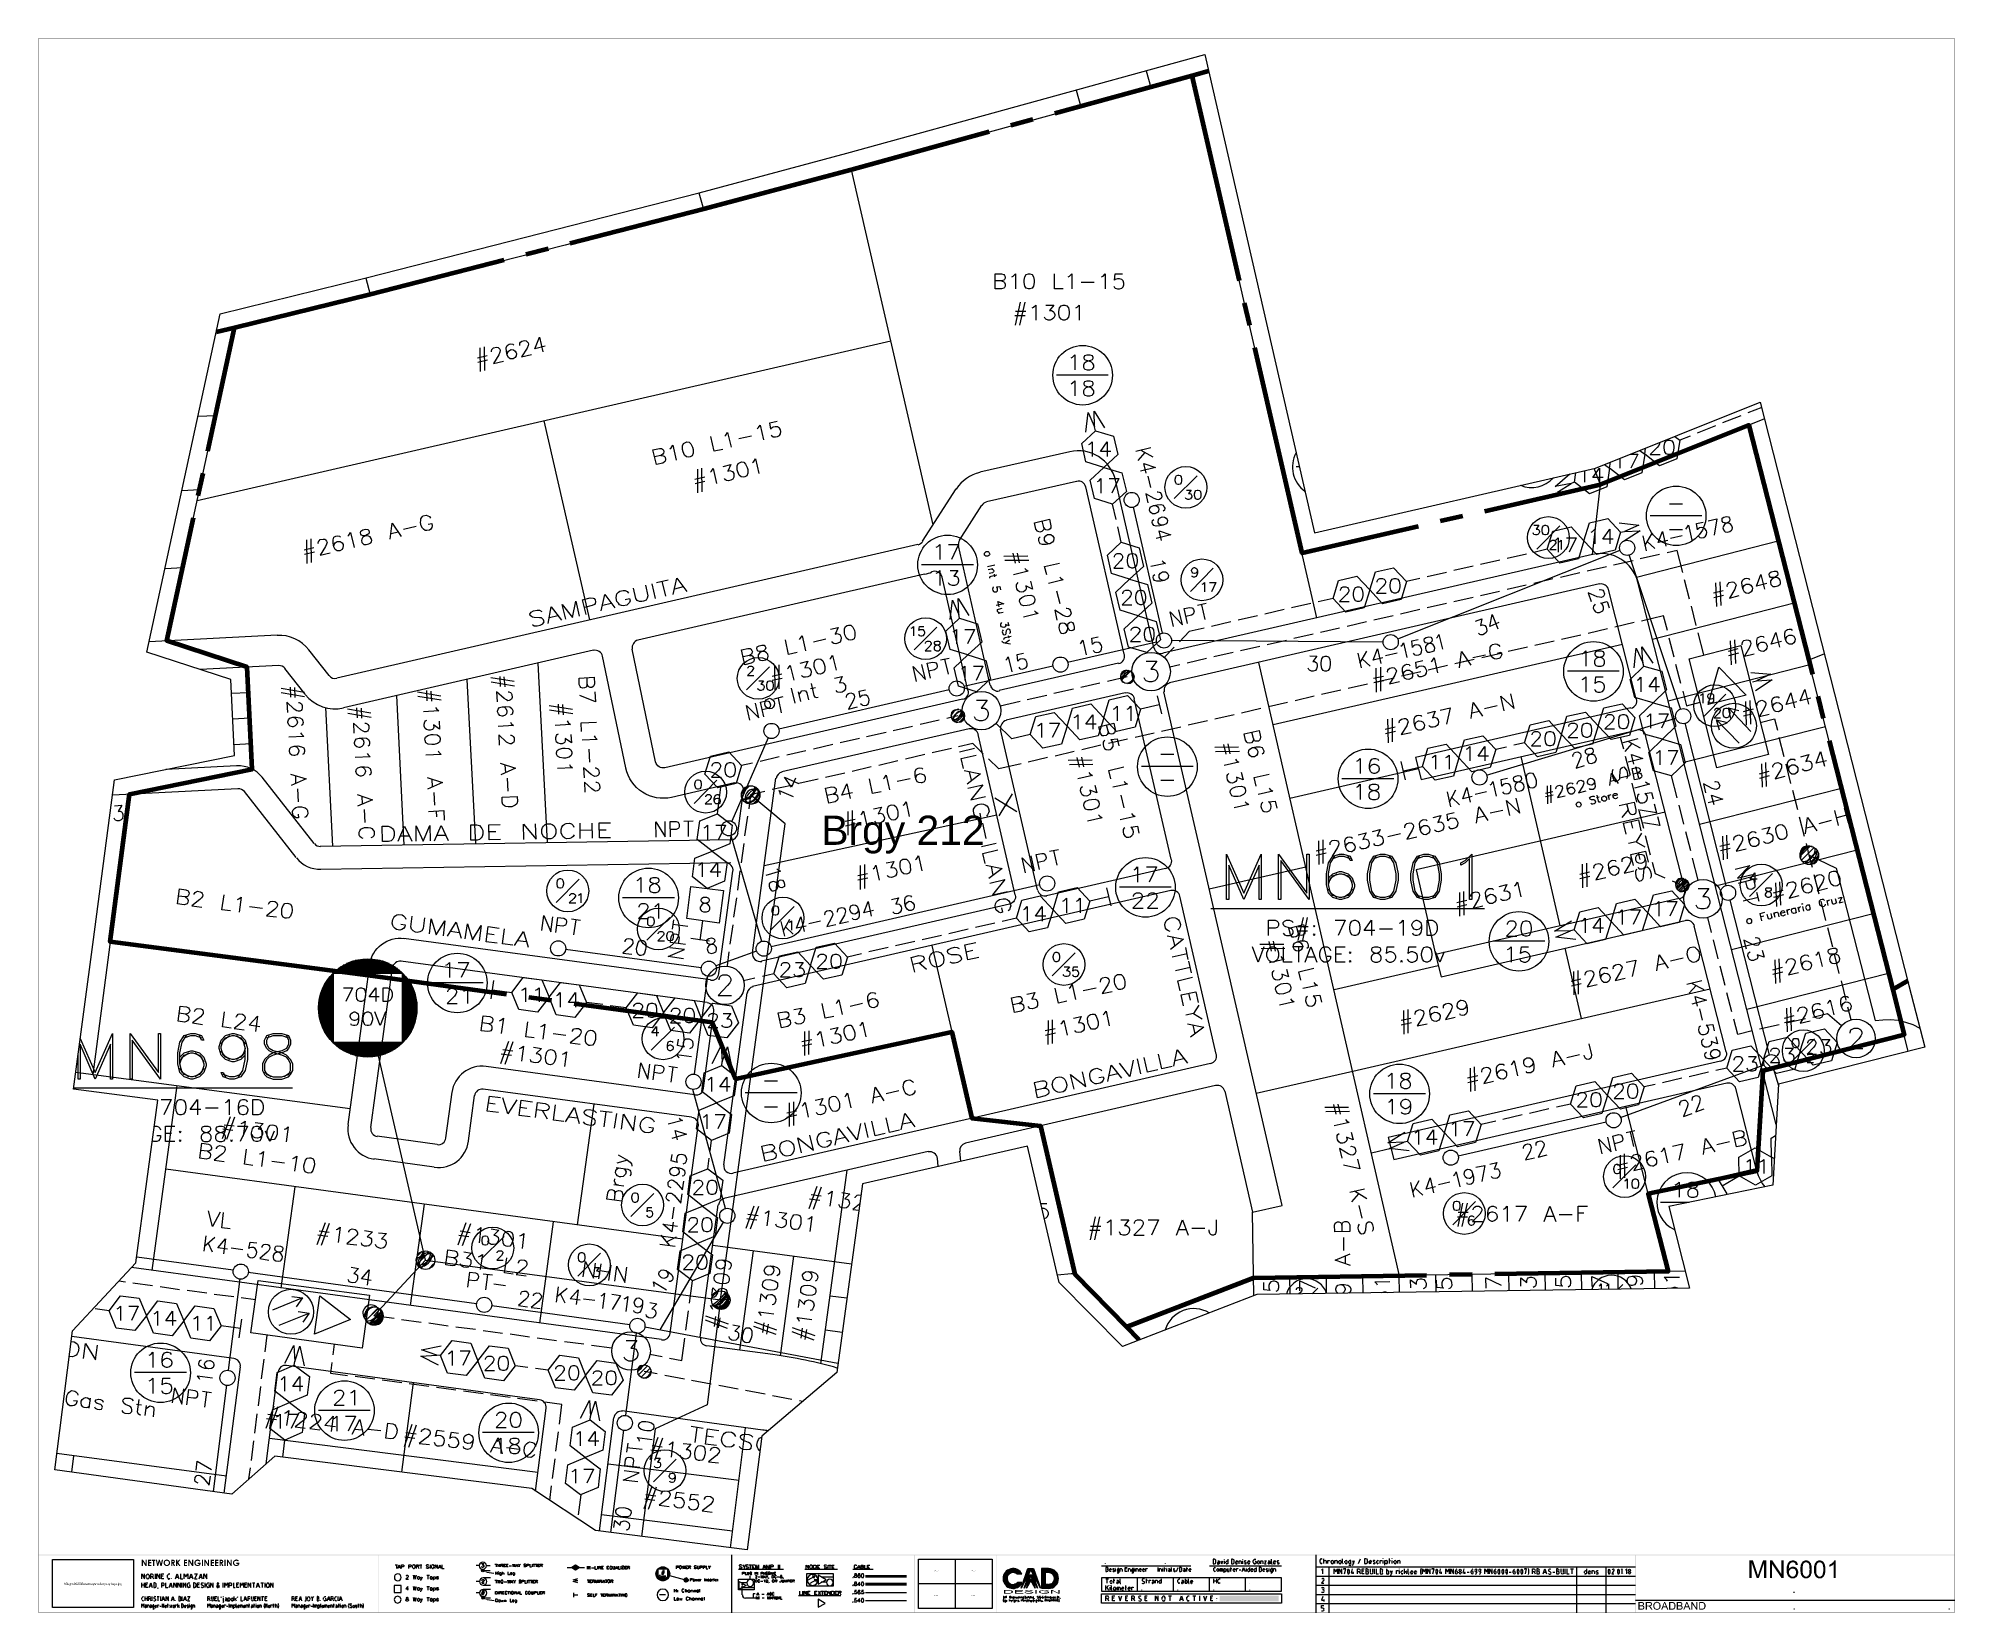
# Model space of a CAD drawing. Header units: millimetres. Extents: x 0.09 to 0.957, y 0.015 to 0.727.
import ezdxf

# ---------------------------------------------------------------- set-up
doc = ezdxf.new("R2010")
doc.units = ezdxf.units.MM
for name, color, linetype in [('PDF_0', 7, 'Continuous'), ('PDF_s48$Actives-PowerSupply', 1, 'Continuous'), ('PDF_s48$BOUNDARY-NODE', 3, 'Continuous'), ('PDF_s48$HCOUNT', 1, 'Continuous'), ('PDF_s48$NAME-LANDMARK', 7, 'Continuous'), ('PDF_s48$NAME-ROAD', 7, 'Continuous'), ('PDF_s48$Passives-Splt2way', 7, 'Continuous'), ('PDF_s48$Passives-TapOffs', 7, 'Continuous'), ('PDF_s48$POLE', 7, 'Continuous'), ('PDF_s48$STRAND', 7, 'Continuous'), ('PDF_s48$Symbols-EndOfLine', 7, 'Continuous'), ('PDF_s48$Symbols-SelfTerminating', 7, 'Continuous'), ('PDF_s48$Symbols-Terminator', 7, 'Continuous')]:
    doc.layers.add(name, color=color, linetype=linetype)
for name, color, linetype, true_color in [('PDF_s48$Actives-NodeReceiver', 104, 'Continuous', 0x009525), ('PDF_s48$Cable-565', 23, 'Continuous', 0xdd8a6e), ('PDF_s48$LOTS', 254, 'Continuous', 0xdcdcdc), ('PDF_s48$ROAD', 8, 'Continuous', 0x808080), ('PDF_s48$SDU', 157, 'Continuous', 0x396472), ('PDF_Text', 52, 'Continuous', 0xb8b800)]:
    doc.layers.add(name, color=color, linetype=linetype, true_color=true_color)
doc.styles.add('PDF ArialMT', font='arial.ttf')
doc.styles.add('PDF Swiss721BT-LightCondensed', font='arial.ttf')

msp = doc.modelspace()

# ---------------------------------------------------------------- texts
at = {"layer": 'PDF_Text', "insert": (0.44422, 0.36683), "char_height": 0.013199, "attachment_point": 4, "style": 'PDF Swiss721BT-LightCondensed'}
msp.add_mtext('Brgy 212', dxfattribs=at)
at = {"layer": 'PDF_Text', "color": 7, "insert": (0.10176, 0.02796), "char_height": 0.0009942, "attachment_point": 4, "style": 'PDF ArialMT'}
msp.add_mtext('\\\\\\\\Skypc0923\\\\Basemap\\\\me&mysky logo.jpg', dxfattribs=at)

# ---------------------------------------------------------------- hatches: boundary and pattern name
at = {"layer": 'PDF_0', "true_color": 0x808080, "transparency": 33554559}
for points in [[(0.13703, 0.039), (0.13756, 0.039), (0.13872, 0.03721), (0.13872, 0.039), (0.13925, 0.039), (0.13925, 0.03615), (0.13872, 0.03615), (0.13756, 0.03805), (0.13756, 0.03615), (0.13703, 0.03615)], [(0.13988, 0.039), (0.14136, 0.039), (0.14136, 0.03847), (0.14041, 0.03847), (0.14041, 0.03795), (0.14136, 0.03795), (0.14136, 0.03742), (0.14041, 0.03742), (0.14041, 0.03668), (0.14136, 0.03668), (0.14136, 0.03615), (0.13988, 0.03615)], [(0.14168, 0.03903), (0.14315, 0.03903), (0.14315, 0.0385), (0.14263, 0.0385), (0.14263, 0.03618), (0.1421, 0.03618), (0.1421, 0.0385), (0.14168, 0.0385)], [(0.14337, 0.039), (0.1439, 0.039), (0.14421, 0.03721), (0.14474, 0.039), (0.14516, 0.039), (0.14569, 0.03721), (0.14612, 0.039), (0.14664, 0.039), (0.14601, 0.03615), (0.14548, 0.03615), (0.14495, 0.03805), (0.14443, 0.03615), (0.144, 0.03615)], [(0.15256, 0.039), (0.15308, 0.039), (0.15308, 0.03805), (0.15382, 0.039), (0.15446, 0.039), (0.15351, 0.03773), (0.15456, 0.03615), (0.15393, 0.03615), (0.15308, 0.03742), (0.15308, 0.03615), (0.15256, 0.03615)], [(0.15604, 0.039), (0.15752, 0.039), (0.15752, 0.03847), (0.15657, 0.03847), (0.15657, 0.03795), (0.15752, 0.03795), (0.15752, 0.03742), (0.15657, 0.03742), (0.15657, 0.03668), (0.15752, 0.03668), (0.15752, 0.03615), (0.15604, 0.03615)], [(0.15805, 0.039), (0.15858, 0.039), (0.15974, 0.03721), (0.15974, 0.039), (0.16027, 0.039), (0.16027, 0.03615), (0.15974, 0.03615), (0.15858, 0.03805), (0.15858, 0.03615), (0.15805, 0.03615)], [(0.16354, 0.03858), (0.16312, 0.03816), (0.16312, 0.03816), (0.16301, 0.03826), (0.16301, 0.03826), (0.16301, 0.03826), (0.16301, 0.03826), (0.16291, 0.03837), (0.16291, 0.03837), (0.16291, 0.03837), (0.1628, 0.03837), (0.1628, 0.03837), (0.1628, 0.03847), (0.16269, 0.03847), (0.16269, 0.03847), (0.16269, 0.03847), (0.16269, 0.03847), (0.16259, 0.03847), (0.16259, 0.03847), (0.16259, 0.03847), (0.16248, 0.03847), (0.16248, 0.03847), (0.16238, 0.03858), (0.16238, 0.03858), (0.16238, 0.03858), (0.16227, 0.03858), (0.16227, 0.03858), (0.16227, 0.03858), (0.16217, 0.03858), (0.16217, 0.03858), (0.16217, 0.03858), (0.16206, 0.03847), (0.16206, 0.03847), (0.16206, 0.03847), (0.16196, 0.03847), (0.16196, 0.03847), (0.16196, 0.03847), (0.16185, 0.03847), (0.16185, 0.03847), (0.16185, 0.03847), (0.16174, 0.03837), (0.16174, 0.03837), (0.16174, 0.03837), (0.16164, 0.03837), (0.16164, 0.03837), (0.16164, 0.03826), (0.16164, 0.03826), (0.16153, 0.03826), (0.16153, 0.03826), (0.16153, 0.03816), (0.16153, 0.03816), (0.16143, 0.03816), (0.16143, 0.03805), (0.16143, 0.03805), (0.16143, 0.03805), (0.16143, 0.03795), (0.16143, 0.03795), (0.16143, 0.03795), (0.16132, 0.03784), (0.16132, 0.03784), (0.16132, 0.03784), (0.16132, 0.03773), (0.16132, 0.03773), (0.16132, 0.03773), (0.16132, 0.03763), (0.16132, 0.03763), (0.16132, 0.03763), (0.16132, 0.03752), (0.16132, 0.03752), (0.16132, 0.03752), (0.16132, 0.03742), (0.16132, 0.03742), (0.16132, 0.03742), (0.16132, 0.03731), (0.16132, 0.03731), (0.16143, 0.03731), (0.16143, 0.03721), (0.16143, 0.03721), (0.16143, 0.03721), (0.16143, 0.0371), (0.16143, 0.0371), (0.16153, 0.0371), (0.16153, 0.037), (0.16153, 0.037), (0.16153, 0.037), (0.16153, 0.037), (0.16164, 0.03689), (0.16164, 0.03689), (0.16164, 0.03689), (0.16164, 0.03689), (0.16174, 0.03689), (0.16174, 0.03678), (0.16174, 0.03678), (0.16174, 0.03678), (0.16185, 0.03678), (0.16185, 0.03678), (0.16185, 0.03668), (0.16196, 0.03668), (0.16196, 0.03668), (0.16196, 0.03668), (0.16206, 0.03668), (0.16206, 0.03668), (0.16206, 0.03668), (0.16217, 0.03668), (0.16217, 0.03668), (0.16217, 0.03668), (0.16227, 0.03668), (0.16227, 0.03668), (0.16227, 0.03668), (0.16238, 0.03668), (0.16238, 0.03668), (0.16248, 0.03668), (0.16248, 0.03668), (0.16248, 0.03668), (0.16259, 0.03668), (0.16259, 0.03668), (0.16259, 0.03668), (0.16269, 0.03668), (0.16269, 0.03668), (0.16269, 0.03668), (0.1628, 0.03678), (0.1628, 0.03678), (0.1628, 0.03678), (0.1628, 0.03678), (0.16291, 0.03678), (0.16291, 0.03689), (0.16291, 0.03689), (0.16291, 0.03689), (0.16301, 0.03689), (0.16301, 0.037), (0.16301, 0.037), (0.16301, 0.037), (0.16301, 0.0371), (0.16312, 0.0371), (0.16312, 0.0371), (0.16227, 0.0371), (0.16227, 0.03763), (0.16364, 0.03763), (0.16364, 0.03752), (0.16364, 0.03742), (0.16364, 0.03742), (0.16364, 0.03742), (0.16364, 0.03731), (0.16364, 0.03731), (0.16364, 0.03731), (0.16364, 0.03721), (0.16364, 0.03721), (0.16364, 0.03721), (0.16364, 0.0371), (0.16364, 0.0371), (0.16364, 0.0371), (0.16364, 0.037), (0.16354, 0.037), (0.16354, 0.03689), (0.16354, 0.03689), (0.16354, 0.03689), (0.16354, 0.03678), (0.16354, 0.03678), (0.16343, 0.03678), (0.16343, 0.03678), (0.16343, 0.03668), (0.16343, 0.03668), (0.16343, 0.03668), (0.16333, 0.03657), (0.16333, 0.03657), (0.16333, 0.03657), (0.16333, 0.03657), (0.16322, 0.03647), (0.16322, 0.03647), (0.16322, 0.03647), (0.16322, 0.03647), (0.16312, 0.03636), (0.16312, 0.03636), (0.16312, 0.03636), (0.16301, 0.03636), (0.16301, 0.03636), (0.16301, 0.03626), (0.16301, 0.03626), (0.16291, 0.03626), (0.16291, 0.03626), (0.16291, 0.03626), (0.1628, 0.03626), (0.1628, 0.03626), (0.1628, 0.03615), (0.16269, 0.03615), (0.16269, 0.03615), (0.16269, 0.03615), (0.16259, 0.03615), (0.16259, 0.03615), (0.16259, 0.03615), (0.16248, 0.03615), (0.16248, 0.03615), (0.16248, 0.03615), (0.16238, 0.03615), (0.16238, 0.03615), (0.16227, 0.03615), (0.16227, 0.03615), (0.16227, 0.03615), (0.16227, 0.03615), (0.16217, 0.03615), (0.16217, 0.03615), (0.16206, 0.03615), (0.16206, 0.03615), (0.16206, 0.03615), (0.16196, 0.03615), (0.16196, 0.03615), (0.16196, 0.03615), (0.16185, 0.03615), (0.16185, 0.03615), (0.16185, 0.03626), (0.16174, 0.03626), (0.16174, 0.03626), (0.16174, 0.03626), (0.16164, 0.03626), (0.16164, 0.03626), (0.16164, 0.03626), (0.16153, 0.03626), (0.16153, 0.03636), (0.16153, 0.03636), (0.16143, 0.03636), (0.16143, 0.03636), (0.16143, 0.03636), (0.16132, 0.03647), (0.16132, 0.03647), (0.16132, 0.03647), (0.16132, 0.03647), (0.16122, 0.03657), (0.16122, 0.03657), (0.16122, 0.03657), (0.16122, 0.03657), (0.16111, 0.03668), (0.16111, 0.03668), (0.16111, 0.03668), (0.16111, 0.03668), (0.161, 0.03678), (0.161, 0.03678), (0.161, 0.03678), (0.161, 0.03689), (0.161, 0.03689), (0.161, 0.03689), (0.1609, 0.037), (0.1609, 0.037), (0.1609, 0.037), (0.1609, 0.0371), (0.1609, 0.0371), (0.1609, 0.0371), (0.1609, 0.03721), (0.16079, 0.03721), (0.16079, 0.03721), (0.16079, 0.03731), (0.16079, 0.03731), (0.16079, 0.03731), (0.16079, 0.03742), (0.16079, 0.03742), (0.16079, 0.03752), (0.16079, 0.03752), (0.16079, 0.03752), (0.16079, 0.03763), (0.16079, 0.03763), (0.16079, 0.03763), (0.16079, 0.03773), (0.16079, 0.03773), (0.16079, 0.03773), (0.16079, 0.03784), (0.16079, 0.03784), (0.16079, 0.03784), (0.16079, 0.03795), (0.16079, 0.03795), (0.16079, 0.03795), (0.1609, 0.03805), (0.1609, 0.03805), (0.1609, 0.03805), (0.1609, 0.03816), (0.1609, 0.03816), (0.1609, 0.03816), (0.1609, 0.03826), (0.1609, 0.03826), (0.161, 0.03826), (0.161, 0.03837), (0.161, 0.03837), (0.161, 0.03837), (0.161, 0.03847), (0.16111, 0.03847), (0.16111, 0.03847), (0.16111, 0.03847), (0.16111, 0.03858), (0.16111, 0.03858), (0.16122, 0.03858), (0.16122, 0.03858), (0.16122, 0.03868), (0.16122, 0.03868), (0.16132, 0.03868), (0.16132, 0.03868), (0.16132, 0.03879), (0.16143, 0.03879), (0.16143, 0.03879), (0.16143, 0.03879), (0.16143, 0.03879), (0.16153, 0.0389), (0.16153, 0.0389), (0.16153, 0.0389), (0.16164, 0.0389), (0.16164, 0.0389), (0.16164, 0.0389), (0.16174, 0.039), (0.16174, 0.039), (0.16174, 0.039), (0.16185, 0.039), (0.16185, 0.039), (0.16185, 0.039), (0.16196, 0.039), (0.16196, 0.039), (0.16196, 0.039), (0.16206, 0.039), (0.16206, 0.039), (0.16206, 0.039), (0.16217, 0.039), (0.16217, 0.03911), (0.16227, 0.03911), (0.16227, 0.03911), (0.16227, 0.03911), (0.16238, 0.03911), (0.16238, 0.03911), (0.16238, 0.03911), (0.16248, 0.039), (0.16248, 0.039), (0.16248, 0.039), (0.16259, 0.039), (0.16259, 0.039), (0.16259, 0.039), (0.16269, 0.039), (0.16269, 0.039), (0.1628, 0.039), (0.1628, 0.039), (0.1628, 0.039), (0.16291, 0.039), (0.16291, 0.039), (0.16291, 0.0389), (0.16301, 0.0389), (0.16301, 0.0389), (0.16301, 0.0389), (0.16301, 0.0389), (0.16301, 0.0389), (0.16312, 0.0389), (0.16312, 0.0389), (0.16312, 0.03879), (0.16322, 0.03879), (0.16322, 0.03879), (0.16322, 0.03879), (0.16333, 0.03868), (0.16333, 0.03868), (0.16333, 0.03868), (0.16333, 0.03868), (0.16343, 0.03858), (0.16343, 0.03858), (0.16343, 0.03858), (0.16354, 0.03858)], [(0.16523, 0.039), (0.16576, 0.039), (0.16692, 0.03721), (0.16692, 0.039), (0.16745, 0.039), (0.16745, 0.03615), (0.16702, 0.03615), (0.16576, 0.03805), (0.16576, 0.03615), (0.16523, 0.03615)], [(0.16819, 0.039), (0.16966, 0.039), (0.16966, 0.03847), (0.16871, 0.03847), (0.16871, 0.03795), (0.16966, 0.03795), (0.16966, 0.03742), (0.16871, 0.03742), (0.16871, 0.03668), (0.16966, 0.03668), (0.16966, 0.03615), (0.16819, 0.03615)], [(0.17019, 0.039), (0.17167, 0.039), (0.17167, 0.03847), (0.17072, 0.03847), (0.17072, 0.03795), (0.17167, 0.03795), (0.17167, 0.03742), (0.17072, 0.03742), (0.17072, 0.03668), (0.17167, 0.03668), (0.17167, 0.03615), (0.17019, 0.03615)], [(0.17547, 0.039), (0.176, 0.039), (0.17716, 0.03721), (0.17716, 0.039), (0.17769, 0.039), (0.17769, 0.03615), (0.17727, 0.03615), (0.176, 0.03805), (0.176, 0.03615), (0.17547, 0.03615)], [(0.18096, 0.03858), (0.18054, 0.03816), (0.18054, 0.03816), (0.18054, 0.03826), (0.18044, 0.03826), (0.18044, 0.03826), (0.18044, 0.03826), (0.18044, 0.03837), (0.18033, 0.03837), (0.18033, 0.03837), (0.18033, 0.03837), (0.18022, 0.03837), (0.18022, 0.03847), (0.18022, 0.03847), (0.18012, 0.03847), (0.18012, 0.03847), (0.18012, 0.03847), (0.18001, 0.03847), (0.18001, 0.03847), (0.18001, 0.03847), (0.17991, 0.03847), (0.17991, 0.03847), (0.17991, 0.03858), (0.1798, 0.03858), (0.1798, 0.03858), (0.1798, 0.03858), (0.1797, 0.03858), (0.1797, 0.03858), (0.1797, 0.03858), (0.17959, 0.03858), (0.17959, 0.03858), (0.17959, 0.03847), (0.17948, 0.03847), (0.17948, 0.03847), (0.17948, 0.03847), (0.17938, 0.03847), (0.17938, 0.03847), (0.17938, 0.03847), (0.17927, 0.03847), (0.17927, 0.03847), (0.17927, 0.03837), (0.17917, 0.03837), (0.17917, 0.03837), (0.17917, 0.03837), (0.17906, 0.03837), (0.17906, 0.03826), (0.17906, 0.03826), (0.17906, 0.03826), (0.17896, 0.03826), (0.17896, 0.03816), (0.17896, 0.03816), (0.17896, 0.03816), (0.17896, 0.03805), (0.17885, 0.03805), (0.17885, 0.03805), (0.17885, 0.03795), (0.17885, 0.03795), (0.17885, 0.03795), (0.17885, 0.03784), (0.17885, 0.03784), (0.17885, 0.03784), (0.17875, 0.03773), (0.17875, 0.03773), (0.17875, 0.03773), (0.17875, 0.03763), (0.17875, 0.03763), (0.17875, 0.03763), (0.17875, 0.03752), (0.17875, 0.03752), (0.17875, 0.03752), (0.17875, 0.03742), (0.17875, 0.03742), (0.17885, 0.03742), (0.17885, 0.03731), (0.17885, 0.03731), (0.17885, 0.03731), (0.17885, 0.03721), (0.17885, 0.03721), (0.17885, 0.03721), (0.17885, 0.0371), (0.17896, 0.0371), (0.17896, 0.0371), (0.17896, 0.037), (0.17896, 0.037), (0.17906, 0.037), (0.17906, 0.037), (0.17906, 0.03689), (0.17906, 0.03689), (0.17906, 0.03689), (0.17917, 0.03689), (0.17917, 0.03689), (0.17917, 0.03678), (0.17917, 0.03678), (0.17927, 0.03678), (0.17927, 0.03678), (0.17927, 0.03678), (0.17938, 0.03668), (0.17938, 0.03668), (0.17938, 0.03668), (0.17948, 0.03668), (0.17948, 0.03668), (0.17948, 0.03668), (0.17959, 0.03668), (0.17959, 0.03668), (0.17959, 0.03668), (0.1797, 0.03668), (0.1797, 0.03668), (0.1798, 0.03668), (0.1798, 0.03668), (0.1798, 0.03668), (0.17991, 0.03668), (0.17991, 0.03668), (0.17991, 0.03668), (0.18001, 0.03668), (0.18001, 0.03668), (0.18001, 0.03668), (0.18012, 0.03668), (0.18012, 0.03668), (0.18012, 0.03668), (0.18022, 0.03668), (0.18022, 0.03678), (0.18022, 0.03678), (0.18022, 0.03678), (0.18033, 0.03678), (0.18033, 0.03678), (0.18033, 0.03689), (0.18033, 0.03689), (0.18044, 0.03689), (0.18044, 0.03689), (0.18044, 0.037), (0.18044, 0.037), (0.18054, 0.037), (0.18054, 0.0371), (0.18054, 0.0371), (0.18054, 0.0371), (0.1797, 0.0371), (0.1797, 0.03763), (0.18117, 0.03763), (0.18117, 0.03752), (0.18117, 0.03742), (0.18117, 0.03742), (0.18117, 0.03742), (0.18117, 0.03731), (0.18117, 0.03731), (0.18117, 0.03731), (0.18107, 0.03721), (0.18107, 0.03721), (0.18107, 0.03721), (0.18107, 0.0371), (0.18107, 0.0371), (0.18107, 0.0371), (0.18107, 0.037), (0.18107, 0.037), (0.18107, 0.03689), (0.18096, 0.03689), (0.18096, 0.03689), (0.18096, 0.03678), (0.18096, 0.03678), (0.18096, 0.03678), (0.18096, 0.03678), (0.18086, 0.03668), (0.18086, 0.03668), (0.18086, 0.03668), (0.18086, 0.03657), (0.18075, 0.03657), (0.18075, 0.03657), (0.18075, 0.03657), (0.18075, 0.03647), (0.18065, 0.03647), (0.18065, 0.03647), (0.18065, 0.03647), (0.18065, 0.03636), (0.18054, 0.03636), (0.18054, 0.03636), (0.18054, 0.03636), (0.18044, 0.03636), (0.18044, 0.03626), (0.18044, 0.03626), (0.18044, 0.03626), (0.18033, 0.03626), (0.18033, 0.03626), (0.18033, 0.03626), (0.18022, 0.03626), (0.18022, 0.03615), (0.18022, 0.03615), (0.18012, 0.03615), (0.18012, 0.03615), (0.18012, 0.03615), (0.18001, 0.03615), (0.18001, 0.03615), (0.18001, 0.03615), (0.17991, 0.03615), (0.17991, 0.03615), (0.1798, 0.03615), (0.1798, 0.03615), (0.1798, 0.03615), (0.1798, 0.03615), (0.1797, 0.03615), (0.1797, 0.03615), (0.17959, 0.03615), (0.17959, 0.03615), (0.17959, 0.03615), (0.17948, 0.03615), (0.17948, 0.03615), (0.17948, 0.03615), (0.17938, 0.03615), (0.17938, 0.03615), (0.17938, 0.03615), (0.17927, 0.03615), (0.17927, 0.03626), (0.17917, 0.03626), (0.17917, 0.03626), (0.17917, 0.03626), (0.17906, 0.03626), (0.17906, 0.03626), (0.17906, 0.03626), (0.17906, 0.03626), (0.17896, 0.03636), (0.17896, 0.03636), (0.17896, 0.03636), (0.17885, 0.03636), (0.17885, 0.03636), (0.17885, 0.03647), (0.17875, 0.03647), (0.17875, 0.03647), (0.17875, 0.03647), (0.17875, 0.03657), (0.17864, 0.03657), (0.17864, 0.03657), (0.17864, 0.03657), (0.17864, 0.03668), (0.17853, 0.03668), (0.17853, 0.03668), (0.17853, 0.03668), (0.17853, 0.03678), (0.17853, 0.03678), (0.17843, 0.03678), (0.17843, 0.03689), (0.17843, 0.03689), (0.17843, 0.03689), (0.17843, 0.037), (0.17843, 0.037), (0.17832, 0.037), (0.17832, 0.0371), (0.17832, 0.0371), (0.17832, 0.0371), (0.17832, 0.03721), (0.17832, 0.03721), (0.17832, 0.03721), (0.17832, 0.03731), (0.17832, 0.03731), (0.17822, 0.03731), (0.17822, 0.03742), (0.17822, 0.03742), (0.17822, 0.03752), (0.17822, 0.03752), (0.17822, 0.03752), (0.17822, 0.03763), (0.17822, 0.03763), (0.17822, 0.03763), (0.17822, 0.03773), (0.17822, 0.03773), (0.17822, 0.03773), (0.17822, 0.03784), (0.17822, 0.03784), (0.17832, 0.03784), (0.17832, 0.03795), (0.17832, 0.03795), (0.17832, 0.03795), (0.17832, 0.03805), (0.17832, 0.03805), (0.17832, 0.03805), (0.17832, 0.03816), (0.17832, 0.03816), (0.17832, 0.03816), (0.17843, 0.03826), (0.17843, 0.03826), (0.17843, 0.03826), (0.17843, 0.03837), (0.17843, 0.03837), (0.17843, 0.03837), (0.17853, 0.03847), (0.17853, 0.03847), (0.17853, 0.03847), (0.17853, 0.03847), (0.17864, 0.03858), (0.17864, 0.03858), (0.17864, 0.03858), (0.17864, 0.03858), (0.17875, 0.03868), (0.17875, 0.03868), (0.17875, 0.03868), (0.17875, 0.03868), (0.17885, 0.03879), (0.17885, 0.03879), (0.17885, 0.03879), (0.17885, 0.03879), (0.17896, 0.03879), (0.17896, 0.0389), (0.17896, 0.0389), (0.17906, 0.0389), (0.17906, 0.0389), (0.17906, 0.0389), (0.17917, 0.0389), (0.17917, 0.039), (0.17917, 0.039), (0.17927, 0.039), (0.17927, 0.039), (0.17927, 0.039), (0.17938, 0.039), (0.17938, 0.039), (0.17938, 0.039), (0.17948, 0.039), (0.17948, 0.039), (0.17948, 0.039), (0.17959, 0.039), (0.17959, 0.039), (0.17959, 0.03911), (0.1797, 0.03911), (0.1797, 0.03911), (0.1797, 0.03911), (0.1798, 0.03911), (0.1798, 0.03911), (0.17991, 0.03911), (0.17991, 0.039), (0.17991, 0.039), (0.18001, 0.039), (0.18001, 0.039), (0.18001, 0.039), (0.18012, 0.039), (0.18012, 0.039), (0.18012, 0.039), (0.18022, 0.039), (0.18022, 0.039), (0.18033, 0.039), (0.18033, 0.039), (0.18033, 0.039), (0.18044, 0.0389), (0.18044, 0.0389), (0.18044, 0.0389), (0.18044, 0.0389), (0.18044, 0.0389), (0.18054, 0.0389), (0.18054, 0.0389), (0.18054, 0.0389), (0.18065, 0.03879), (0.18065, 0.03879), (0.18065, 0.03879), (0.18075, 0.03879), (0.18075, 0.03868), (0.18075, 0.03868), (0.18075, 0.03868), (0.18086, 0.03868), (0.18086, 0.03858), (0.18086, 0.03858), (0.18096, 0.03858), (0.18096, 0.03858)], [(0.86377, 0.03076), (0.86377, 0.03868), (0.86536, 0.03868), (0.86726, 0.03298), (0.86726, 0.03288), (0.86736, 0.03277), (0.86736, 0.03267), (0.86736, 0.03256), (0.86747, 0.03245), (0.86747, 0.03235), (0.86747, 0.03224), (0.86757, 0.03214), (0.86757, 0.03203), (0.86757, 0.03193), (0.86757, 0.03182), (0.86757, 0.03182), (0.86768, 0.03193), (0.86768, 0.03203), (0.86768, 0.03214), (0.86768, 0.03214), (0.86779, 0.03224), (0.86779, 0.03235), (0.86779, 0.03245), (0.86789, 0.03256), (0.86789, 0.03277), (0.86789, 0.03288), (0.868, 0.03298), (0.868, 0.03309), (0.868, 0.03309), (0.8699, 0.03868), (0.87138, 0.03868), (0.87138, 0.03076), (0.87032, 0.03076), (0.87032, 0.03731), (0.868, 0.03076), (0.86705, 0.03076), (0.86483, 0.03742), (0.86483, 0.03076)], [(0.87307, 0.03076), (0.87307, 0.03868), (0.87412, 0.03868), (0.87824, 0.03245), (0.87824, 0.03868), (0.8793, 0.03868), (0.8793, 0.03076), (0.87824, 0.03076), (0.87402, 0.03699), (0.87402, 0.03076)], [(0.90274, 0.03076), (0.90179, 0.03076), (0.90179, 0.03689), (0.90179, 0.03689), (0.90168, 0.03678), (0.90158, 0.03668), (0.90147, 0.03668), (0.90147, 0.03657), (0.90137, 0.03657), (0.90126, 0.03647), (0.90116, 0.03636), (0.90105, 0.03636), (0.90094, 0.03626), (0.90084, 0.03626), (0.90073, 0.03615), (0.90063, 0.03615), (0.90052, 0.03604), (0.90042, 0.03604), (0.90042, 0.03594), (0.90031, 0.03594), (0.9002, 0.03583), (0.9001, 0.03583), (0.89999, 0.03583), (0.89989, 0.03573), (0.89989, 0.03573), (0.89989, 0.03668), (0.89999, 0.03678), (0.9001, 0.03678), (0.9002, 0.03689), (0.90031, 0.03689), (0.90042, 0.03699), (0.90042, 0.03699), (0.90052, 0.0371), (0.90063, 0.0371), (0.90073, 0.03721), (0.90084, 0.03721), (0.90094, 0.03731), (0.90105, 0.03742), (0.90105, 0.03742), (0.90116, 0.03752), (0.90126, 0.03763), (0.90126, 0.03763), (0.90137, 0.03773), (0.90147, 0.03784), (0.90158, 0.03784), (0.90168, 0.03795), (0.90168, 0.03805), (0.90179, 0.03816), (0.90189, 0.03826), (0.90189, 0.03826), (0.902, 0.03837), (0.902, 0.03847), (0.90211, 0.03858), (0.90211, 0.03868), (0.90211, 0.03868), (0.90274, 0.03868)], [(0.53177, 0.02369), (0.53177, 0.02527), (0.53536, 0.02527), (0.53536, 0.02506), (0.5324, 0.02506), (0.5324, 0.02464), (0.53515, 0.02464), (0.53515, 0.02443), (0.5324, 0.02443), (0.5324, 0.0239), (0.53546, 0.0239), (0.53546, 0.02369)], [(0.5361, 0.02422), (0.53673, 0.02422), (0.53673, 0.02422), (0.53673, 0.02422), (0.53673, 0.02411), (0.53673, 0.02411), (0.53684, 0.02411), (0.53684, 0.02411), (0.53684, 0.02411), (0.53684, 0.02401), (0.53694, 0.02401), (0.53694, 0.02401), (0.53694, 0.02401), (0.53694, 0.02401), (0.53705, 0.02401), (0.53705, 0.02401), (0.53715, 0.0239), (0.53715, 0.0239), (0.53726, 0.0239), (0.53736, 0.0239), (0.53736, 0.0239), (0.53736, 0.0239), (0.53747, 0.0239), (0.53757, 0.0239), (0.53757, 0.0239), (0.53768, 0.0239), (0.53768, 0.0239), (0.53779, 0.0239), (0.53789, 0.0239), (0.53789, 0.0239), (0.538, 0.0239), (0.5381, 0.0239), (0.5381, 0.0239), (0.5381, 0.0239), (0.53821, 0.0239), (0.53831, 0.0239), (0.53842, 0.0239), (0.53842, 0.0239), (0.53852, 0.0239), (0.53852, 0.0239), (0.53863, 0.0239), (0.53874, 0.0239), (0.53874, 0.0239), (0.53884, 0.0239), (0.53884, 0.0239), (0.53895, 0.0239), (0.53905, 0.0239), (0.53905, 0.0239), (0.53916, 0.0239), (0.53916, 0.02401), (0.53916, 0.02401), (0.53926, 0.02401), (0.53926, 0.02401), (0.53926, 0.02401), (0.53937, 0.02401), (0.53937, 0.02411), (0.53937, 0.02411), (0.53937, 0.02411), (0.53937, 0.02411), (0.53937, 0.02411), (0.53937, 0.02422), (0.53937, 0.02422), (0.53926, 0.02422), (0.53926, 0.02422), (0.53926, 0.02422), (0.53926, 0.02422), (0.53916, 0.02422), (0.53916, 0.02432), (0.53916, 0.02432), (0.53905, 0.02432), (0.53895, 0.02432), (0.53895, 0.02432), (0.53884, 0.02432), (0.53884, 0.02432), (0.53874, 0.02432), (0.53874, 0.02432), (0.53863, 0.02432), (0.53863, 0.02432), (0.53852, 0.02432), (0.53852, 0.02443), (0.53842, 0.02443), (0.53842, 0.02443), (0.53831, 0.02443), (0.53821, 0.02443), (0.5381, 0.02443), (0.538, 0.02443), (0.53789, 0.02443), (0.53789, 0.02443), (0.53779, 0.02443), (0.53779, 0.02443), (0.53768, 0.02443), (0.53757, 0.02443), (0.53747, 0.02443), (0.53747, 0.02443), (0.53736, 0.02443), (0.53726, 0.02453), (0.53726, 0.02453), (0.53715, 0.02453), (0.53715, 0.02453), (0.53705, 0.02453), (0.53705, 0.02453), (0.53705, 0.02453), (0.53694, 0.02453), (0.53694, 0.02453), (0.53684, 0.02453), (0.53684, 0.02453), (0.53673, 0.02453), (0.53673, 0.02464), (0.53662, 0.02464), (0.53662, 0.02464), (0.53652, 0.02464), (0.53652, 0.02464), (0.53652, 0.02464), (0.53641, 0.02464), (0.53641, 0.02475), (0.53641, 0.02475), (0.53641, 0.02475), (0.53631, 0.02475), (0.53631, 0.02475), (0.53631, 0.02475), (0.53631, 0.02485), (0.53631, 0.02485), (0.53631, 0.02485), (0.53631, 0.02485), (0.53631, 0.02485), (0.53631, 0.02496), (0.53631, 0.02496), (0.53631, 0.02496), (0.53631, 0.02496), (0.53631, 0.02496), (0.53641, 0.02506), (0.53641, 0.02506), (0.53641, 0.02506), (0.53652, 0.02506), (0.53652, 0.02506), (0.53652, 0.02517), (0.53662, 0.02517), (0.53662, 0.02517), (0.53662, 0.02517), (0.53673, 0.02517), (0.53673, 0.02517), (0.53684, 0.02517), (0.53684, 0.02527), (0.53694, 0.02527), (0.53705, 0.02527), (0.53705, 0.02527), (0.53715, 0.02527), (0.53715, 0.02527), (0.53726, 0.02527), (0.53726, 0.02527), (0.53736, 0.02527), (0.53747, 0.02527), (0.53747, 0.02527), (0.53757, 0.02527), (0.53757, 0.02527), (0.53768, 0.02527), (0.53779, 0.02527), (0.53779, 0.02527), (0.53789, 0.02527), (0.538, 0.02527), (0.538, 0.02527), (0.5381, 0.02527), (0.53821, 0.02527), (0.53821, 0.02527), (0.53831, 0.02527), (0.53842, 0.02527), (0.53842, 0.02527), (0.53852, 0.02527), (0.53852, 0.02527), (0.53863, 0.02527), (0.53874, 0.02527), (0.53874, 0.02527), (0.53884, 0.02527), (0.53884, 0.02527), (0.53895, 0.02527), (0.53895, 0.02527), (0.53905, 0.02527), (0.53905, 0.02527), (0.53916, 0.02527), (0.53926, 0.02517), (0.53926, 0.02517), (0.53937, 0.02517), (0.53937, 0.02517), (0.53948, 0.02517), (0.53948, 0.02517), (0.53948, 0.02517), (0.53958, 0.02506), (0.53958, 0.02506), (0.53958, 0.02506), (0.53969, 0.02506), (0.53969, 0.02506), (0.53969, 0.02506), (0.53969, 0.02506), (0.53979, 0.02496), (0.53979, 0.02496), (0.53979, 0.02496), (0.53979, 0.02496), (0.53979, 0.02496), (0.53979, 0.02485), (0.53979, 0.02485), (0.5399, 0.02485), (0.5399, 0.02485), (0.53926, 0.02485), (0.53926, 0.02485), (0.53916, 0.02485), (0.53916, 0.02485), (0.53916, 0.02496), (0.53916, 0.02496), (0.53916, 0.02496), (0.53905, 0.02496), (0.53905, 0.02496), (0.53905, 0.02506), (0.53895, 0.02506), (0.53895, 0.02506), (0.53884, 0.02506), (0.53884, 0.02506), (0.53884, 0.02506), (0.53874, 0.02506), (0.53874, 0.02506), (0.53863, 0.02506), (0.53852, 0.02506), (0.53852, 0.02506), (0.53842, 0.02517), (0.53842, 0.02517), (0.53831, 0.02517), (0.53821, 0.02517), (0.5381, 0.02517), (0.5381, 0.02517), (0.538, 0.02517), (0.538, 0.02517), (0.53789, 0.02517), (0.53779, 0.02517), (0.53768, 0.02517), (0.53768, 0.02517), (0.53757, 0.02517), (0.53747, 0.02506), (0.53747, 0.02506), (0.53736, 0.02506), (0.53736, 0.02506), (0.53726, 0.02506), (0.53726, 0.02506), (0.53715, 0.02506), (0.53715, 0.02506), (0.53715, 0.02506), (0.53705, 0.02506), (0.53705, 0.02506), (0.53705, 0.02496), (0.53694, 0.02496), (0.53694, 0.02496), (0.53694, 0.02496), (0.53694, 0.02496), (0.53694, 0.02485), (0.53694, 0.02485), (0.53694, 0.02485), (0.53694, 0.02485), (0.53694, 0.02485), (0.53694, 0.02485), (0.53705, 0.02475), (0.53705, 0.02475), (0.53705, 0.02475), (0.53715, 0.02475), (0.53715, 0.02475), (0.53715, 0.02475), (0.53715, 0.02475), (0.53726, 0.02475), (0.53726, 0.02475), (0.53736, 0.02475), (0.53736, 0.02475), (0.53747, 0.02464), (0.53757, 0.02464), (0.53757, 0.02464), (0.53768, 0.02464), (0.53779, 0.02464), (0.53789, 0.02464), (0.538, 0.02464), (0.538, 0.02464), (0.5381, 0.02464), (0.53821, 0.02464), (0.53831, 0.02464), (0.53831, 0.02464), (0.53842, 0.02464), (0.53852, 0.02464), (0.53863, 0.02464), (0.53863, 0.02453), (0.53874, 0.02453), (0.53884, 0.02453), (0.53884, 0.02453), (0.53895, 0.02453), (0.53895, 0.02453), (0.53905, 0.02453), (0.53905, 0.02453), (0.53905, 0.02453), (0.53916, 0.02453), (0.53916, 0.02453), (0.53926, 0.02453), (0.53926, 0.02453), (0.53937, 0.02453), (0.53937, 0.02453), (0.53948, 0.02443), (0.53958, 0.02443), (0.53958, 0.02443), (0.53958, 0.02443), (0.53969, 0.02443), (0.53969, 0.02443), (0.53979, 0.02443), (0.53979, 0.02432), (0.53979, 0.02432), (0.5399, 0.02432), (0.5399, 0.02432), (0.5399, 0.02432), (0.5399, 0.02432), (0.54, 0.02422), (0.54, 0.02422), (0.54, 0.02422), (0.54, 0.02422), (0.54, 0.02411), (0.54, 0.02411), (0.54, 0.02411), (0.54, 0.02411), (0.54, 0.02411), (0.54, 0.02401), (0.5399, 0.02401), (0.5399, 0.02401), (0.5399, 0.02401), (0.5399, 0.02401), (0.5399, 0.0239), (0.53979, 0.0239), (0.53979, 0.0239), (0.53979, 0.0239), (0.53969, 0.0239), (0.53969, 0.0239), (0.53969, 0.0239), (0.53958, 0.0238), (0.53958, 0.0238), (0.53948, 0.0238), (0.53948, 0.0238), (0.53937, 0.0238), (0.53937, 0.0238), (0.53926, 0.0238), (0.53926, 0.02369), (0.53916, 0.02369), (0.53916, 0.02369), (0.53905, 0.02369), (0.53905, 0.02369), (0.53895, 0.02369), (0.53884, 0.02369), (0.53884, 0.02369), (0.53874, 0.02369), (0.53874, 0.02369), (0.53863, 0.02369), (0.53852, 0.02369), (0.53852, 0.02369), (0.53842, 0.02369), (0.53831, 0.02369), (0.53831, 0.02369), (0.53821, 0.02369), (0.53821, 0.02369), (0.5381, 0.02369), (0.538, 0.02369), (0.538, 0.02369), (0.53789, 0.02369), (0.53779, 0.02369), (0.53779, 0.02369), (0.53768, 0.02369), (0.53757, 0.02369), (0.53757, 0.02369), (0.53747, 0.02369), (0.53736, 0.02369), (0.53736, 0.02369), (0.53726, 0.02369), (0.53726, 0.02369), (0.53715, 0.02369), (0.53715, 0.02369), (0.53705, 0.02369), (0.53705, 0.02369), (0.53694, 0.0238), (0.53684, 0.0238), (0.53684, 0.0238), (0.53673, 0.0238), (0.53673, 0.0238), (0.53662, 0.0238), (0.53662, 0.0238), (0.53652, 0.0238), (0.53652, 0.0239), (0.53652, 0.0239), (0.53641, 0.0239), (0.53641, 0.0239), (0.53641, 0.0239), (0.53631, 0.0239), (0.53631, 0.0239), (0.53631, 0.02401), (0.5362, 0.02401), (0.5362, 0.02401), (0.5362, 0.02401), (0.5362, 0.02401), (0.5362, 0.02411), (0.5361, 0.02411), (0.5361, 0.02411), (0.5361, 0.02411), (0.5361, 0.02411), (0.5361, 0.02422), (0.5361, 0.02422)], [(0.54507, 0.02432), (0.54507, 0.02453), (0.54718, 0.02453), (0.54718, 0.0239), (0.54708, 0.0239), (0.54697, 0.0239), (0.54697, 0.0239), (0.54687, 0.0239), (0.54687, 0.0238), (0.54676, 0.0238), (0.54676, 0.0238), (0.54666, 0.0238), (0.54666, 0.0238), (0.54655, 0.0238), (0.54644, 0.0238), (0.54644, 0.0238), (0.54634, 0.0238), (0.54634, 0.0238), (0.54623, 0.02369), (0.54623, 0.02369), (0.54613, 0.02369), (0.54613, 0.02369), (0.54602, 0.02369), (0.54592, 0.02369), (0.54592, 0.02369), (0.54581, 0.02369), (0.54571, 0.02369), (0.54571, 0.02369), (0.5456, 0.02369), (0.5456, 0.02369), (0.54549, 0.02369), (0.54539, 0.02369), (0.54539, 0.02369), (0.54528, 0.02369), (0.54518, 0.02369), (0.54518, 0.02369), (0.54507, 0.02369), (0.54507, 0.02369), (0.54497, 0.02369), (0.54486, 0.02369), (0.54486, 0.02369), (0.54476, 0.02369), (0.54465, 0.02369), (0.54465, 0.02369), (0.54454, 0.02369), (0.54444, 0.02369), (0.54444, 0.02369), (0.54433, 0.02369), (0.54433, 0.02369), (0.54423, 0.02369), (0.54412, 0.02369), (0.54412, 0.02369), (0.54402, 0.02369), (0.54402, 0.02369), (0.54391, 0.0238), (0.5438, 0.0238), (0.5438, 0.0238), (0.5437, 0.0238), (0.5437, 0.0238), (0.54359, 0.0238), (0.54359, 0.0238), (0.54349, 0.0238), (0.54349, 0.0238), (0.54338, 0.0239), (0.54338, 0.0239), (0.54328, 0.0239), (0.54328, 0.0239), (0.54317, 0.0239), (0.54317, 0.0239), (0.54317, 0.0239), (0.54307, 0.02401), (0.54307, 0.02401), (0.54296, 0.02401), (0.54296, 0.02401), (0.54296, 0.02401), (0.54296, 0.02401), (0.54285, 0.02411), (0.54285, 0.02411), (0.54285, 0.02411), (0.54275, 0.02411), (0.54275, 0.02411), (0.54275, 0.02422), (0.54275, 0.02422), (0.54275, 0.02422), (0.54275, 0.02422), (0.54264, 0.02422), (0.54264, 0.02432), (0.54264, 0.02432), (0.54264, 0.02432), (0.54264, 0.02432), (0.54264, 0.02432), (0.54264, 0.02443), (0.54264, 0.02443), (0.54264, 0.02443), (0.54264, 0.02443), (0.54264, 0.02443), (0.54264, 0.02453), (0.54264, 0.02453), (0.54264, 0.02453), (0.54264, 0.02453), (0.54264, 0.02464), (0.54264, 0.02464), (0.54264, 0.02464), (0.54264, 0.02464), (0.54264, 0.02464), (0.54264, 0.02475), (0.54275, 0.02475), (0.54275, 0.02475), (0.54275, 0.02475), (0.54275, 0.02475), (0.54275, 0.02485), (0.54275, 0.02485), (0.54285, 0.02485), (0.54285, 0.02485), (0.54285, 0.02485), (0.54285, 0.02496), (0.54296, 0.02496), (0.54296, 0.02496), (0.54296, 0.02496), (0.54296, 0.02496), (0.54307, 0.02496), (0.54307, 0.02506), (0.54317, 0.02506), (0.54317, 0.02506), (0.54317, 0.02506), (0.54328, 0.02506), (0.54328, 0.02506), (0.54338, 0.02517), (0.54338, 0.02517), (0.54349, 0.02517), (0.54349, 0.02517), (0.54359, 0.02517), (0.54359, 0.02517), (0.5437, 0.02517), (0.5437, 0.02517), (0.5438, 0.02517), (0.5438, 0.02527), (0.54391, 0.02527), (0.54391, 0.02527), (0.54402, 0.02527), (0.54402, 0.02527), (0.54412, 0.02527), (0.54423, 0.02527), (0.54423, 0.02527), (0.54433, 0.02527), (0.54433, 0.02527), (0.54444, 0.02527), (0.54454, 0.02527), (0.54454, 0.02527), (0.54465, 0.02527), (0.54476, 0.02527), (0.54476, 0.02527), (0.54486, 0.02527), (0.54497, 0.02527), (0.54497, 0.02527), (0.54507, 0.02527), (0.54518, 0.02527), (0.54518, 0.02527), (0.54528, 0.02527), (0.54539, 0.02527), (0.54539, 0.02527), (0.54549, 0.02527), (0.5456, 0.02527), (0.5456, 0.02527), (0.54571, 0.02527), (0.54571, 0.02527), (0.54581, 0.02527), (0.54592, 0.02527), (0.54592, 0.02527), (0.54602, 0.02527), (0.54602, 0.02527), (0.54613, 0.02527), (0.54613, 0.02527), (0.54623, 0.02527), (0.54623, 0.02517), (0.54634, 0.02517), (0.54644, 0.02517), (0.54644, 0.02517), (0.54644, 0.02517), (0.54655, 0.02517), (0.54655, 0.02517), (0.54666, 0.02517), (0.54666, 0.02506), (0.54666, 0.02506), (0.54676, 0.02506), (0.54676, 0.02506), (0.54676, 0.02506), (0.54687, 0.02506), (0.54687, 0.02506), (0.54687, 0.02496), (0.54687, 0.02496), (0.54697, 0.02496), (0.54697, 0.02496), (0.54697, 0.02496), (0.54697, 0.02485), (0.54708, 0.02485), (0.54708, 0.02485), (0.54708, 0.02485), (0.54644, 0.02475), (0.54644, 0.02485), (0.54644, 0.02485), (0.54644, 0.02485), (0.54634, 0.02485), (0.54634, 0.02485), (0.54634, 0.02496), (0.54623, 0.02496), (0.54623, 0.02496), (0.54623, 0.02496), (0.54623, 0.02496), (0.54613, 0.02496), (0.54613, 0.02506), (0.54602, 0.02506), (0.54602, 0.02506), (0.54592, 0.02506), (0.54592, 0.02506), (0.54581, 0.02506), (0.54581, 0.02506), (0.54571, 0.02506), (0.54571, 0.02506), (0.5456, 0.02506), (0.5456, 0.02506), (0.54549, 0.02517), (0.54539, 0.02517), (0.54539, 0.02517), (0.54528, 0.02517), (0.54518, 0.02517), (0.54518, 0.02517), (0.54507, 0.02517), (0.54507, 0.02517), (0.54497, 0.02517), (0.54486, 0.02517), (0.54486, 0.02517), (0.54476, 0.02517), (0.54465, 0.02517), (0.54465, 0.02517), (0.54454, 0.02517), (0.54454, 0.02506), (0.54444, 0.02506), (0.54433, 0.02506), (0.54433, 0.02506), (0.54433, 0.02506), (0.54423, 0.02506), (0.54412, 0.02506), (0.54412, 0.02506), (0.54402, 0.02506), (0.54402, 0.02506), (0.54391, 0.02506), (0.54391, 0.02496), (0.5438, 0.02496), (0.5438, 0.02496), (0.5438, 0.02496), (0.5437, 0.02496), (0.5437, 0.02496), (0.54359, 0.02496), (0.54359, 0.02485), (0.54359, 0.02485), (0.54349, 0.02485), (0.54349, 0.02485), (0.54349, 0.02485), (0.54349, 0.02485), (0.54349, 0.02475), (0.54338, 0.02475), (0.54338, 0.02475), (0.54338, 0.02475), (0.54338, 0.02475), (0.54338, 0.02464), (0.54328, 0.02464), (0.54328, 0.02464), (0.54328, 0.02464), (0.54328, 0.02464), (0.54328, 0.02453), (0.54328, 0.02453), (0.54328, 0.02453), (0.54328, 0.02453), (0.54328, 0.02453), (0.54328, 0.02443), (0.54328, 0.02443), (0.54328, 0.02443), (0.54328, 0.02443), (0.54328, 0.02432), (0.54328, 0.02432), (0.54328, 0.02432), (0.54338, 0.02432), (0.54338, 0.02432), (0.54338, 0.02422), (0.54338, 0.02422), (0.54338, 0.02422), (0.54338, 0.02422), (0.54349, 0.02422), (0.54349, 0.02411), (0.54349, 0.02411), (0.54349, 0.02411), (0.54349, 0.02411), (0.54359, 0.02411), (0.54359, 0.02411), (0.5437, 0.02411), (0.5437, 0.02401), (0.5437, 0.02401), (0.5438, 0.02401), (0.5438, 0.02401), (0.54391, 0.02401), (0.54391, 0.02401), (0.54402, 0.02401), (0.54402, 0.0239), (0.54412, 0.0239), (0.54412, 0.0239), (0.54423, 0.0239), (0.54433, 0.0239), (0.54433, 0.0239), (0.54444, 0.0239), (0.54444, 0.0239), (0.54454, 0.0239), (0.54465, 0.0239), (0.54465, 0.0239), (0.54476, 0.0239), (0.54476, 0.0239), (0.54486, 0.0239), (0.54497, 0.0239), (0.54497, 0.0239), (0.54507, 0.0239), (0.54518, 0.0239), (0.54518, 0.0239), (0.54528, 0.0239), (0.54539, 0.0239), (0.54539, 0.0239), (0.54549, 0.0239), (0.54549, 0.0239), (0.5456, 0.0239), (0.54571, 0.0239), (0.54571, 0.0239), (0.54581, 0.0239), (0.54592, 0.0239), (0.54592, 0.0239), (0.54592, 0.0239), (0.54602, 0.0239), (0.54613, 0.0239), (0.54613, 0.0239), (0.54623, 0.02401), (0.54634, 0.02401), (0.54634, 0.02401), (0.54644, 0.02401), (0.54644, 0.02401), (0.54644, 0.02401), (0.54655, 0.02401), (0.54655, 0.02432)], [(0.54803, 0.02369), (0.54803, 0.02527), (0.54877, 0.02527), (0.5513, 0.02401), (0.5513, 0.02527), (0.55194, 0.02527), (0.55194, 0.02369), (0.5513, 0.02369), (0.54866, 0.02496), (0.54866, 0.02369)], [(0.83748, 0.0164), (0.83748, 0.01989), (0.83801, 0.01989), (0.8398, 0.01714), (0.8398, 0.01989), (0.84022, 0.01989), (0.84022, 0.0164), (0.8398, 0.0164), (0.8379, 0.01915), (0.8379, 0.0164)]]:
    msp.add_hatch(color=8, dxfattribs=at).paths.add_polyline_path(points)
h = msp.add_hatch(color=8, dxfattribs=at)
h.paths.add_polyline_path([(0.14833, 0.03911), (0.14844, 0.03911), (0.14844, 0.03911), (0.14844, 0.03911), (0.14854, 0.039), (0.14854, 0.039), (0.14854, 0.039), (0.14865, 0.039), (0.14865, 0.039), (0.14865, 0.039), (0.14876, 0.039), (0.14876, 0.039), (0.14876, 0.039), (0.14886, 0.039), (0.14886, 0.039), (0.14886, 0.039), (0.14897, 0.0389), (0.14897, 0.0389), (0.14897, 0.0389), (0.14907, 0.0389), (0.14907, 0.0389), (0.14907, 0.0389), (0.14918, 0.03879), (0.14918, 0.03879), (0.14918, 0.03879), (0.14918, 0.03879), (0.14928, 0.03868), (0.14928, 0.03868), (0.14928, 0.03868), (0.14939, 0.03868), (0.14939, 0.03858), (0.14939, 0.03858), (0.14939, 0.03858), (0.14939, 0.03858), (0.14949, 0.03847), (0.14949, 0.03847), (0.14949, 0.03847), (0.14949, 0.03847), (0.1496, 0.03837), (0.1496, 0.03837), (0.1496, 0.03837), (0.1496, 0.03826), (0.1496, 0.03826), (0.1496, 0.03826), (0.14971, 0.03816), (0.14971, 0.03816), (0.14971, 0.03816), (0.14971, 0.03805), (0.14971, 0.03805), (0.14971, 0.03805), (0.14971, 0.03795), (0.14971, 0.03795), (0.14971, 0.03795), (0.14981, 0.03784), (0.14981, 0.03784), (0.14981, 0.03784), (0.14981, 0.03773), (0.14981, 0.03773), (0.14981, 0.03773), (0.14981, 0.03763), (0.14981, 0.03763), (0.14981, 0.03763), (0.14981, 0.03752), (0.14981, 0.03752), (0.14981, 0.03742), (0.14981, 0.03742), (0.14981, 0.03742), (0.14981, 0.03731), (0.14981, 0.03731), (0.14971, 0.03731), (0.14971, 0.03721), (0.14971, 0.03721), (0.14971, 0.03721), (0.14971, 0.0371), (0.14971, 0.0371), (0.14971, 0.0371), (0.14971, 0.037), (0.14971, 0.037), (0.14971, 0.037), (0.1496, 0.03689), (0.1496, 0.03689), (0.1496, 0.03689), (0.1496, 0.03678), (0.1496, 0.03678), (0.14949, 0.03678), (0.14949, 0.03678), (0.14949, 0.03668), (0.14949, 0.03668), (0.14949, 0.03668), (0.14939, 0.03657), (0.14939, 0.03657), (0.14939, 0.03657), (0.14939, 0.03657), (0.14939, 0.03657), (0.14928, 0.03647), (0.14928, 0.03647), (0.14928, 0.03647), (0.14918, 0.03647), (0.14918, 0.03636), (0.14918, 0.03636), (0.14918, 0.03636), (0.14907, 0.03636), (0.14907, 0.03636), (0.14907, 0.03626), (0.14897, 0.03626), (0.14897, 0.03626), (0.14897, 0.03626), (0.14886, 0.03626), (0.14886, 0.03626), (0.14886, 0.03626), (0.14876, 0.03615), (0.14876, 0.03615), (0.14876, 0.03615), (0.14865, 0.03615), (0.14865, 0.03615), (0.14865, 0.03615), (0.14854, 0.03615), (0.14854, 0.03615), (0.14854, 0.03615), (0.14844, 0.03615), (0.14844, 0.03615), (0.14833, 0.03615), (0.14833, 0.03615), (0.14833, 0.03615), (0.14823, 0.03615), (0.14823, 0.03615), (0.14823, 0.03615), (0.14812, 0.03615), (0.14812, 0.03615), (0.14812, 0.03615), (0.14802, 0.03615), (0.14802, 0.03615), (0.14791, 0.03615), (0.14791, 0.03615), (0.14791, 0.03615), (0.1478, 0.03626), (0.1478, 0.03626), (0.1478, 0.03626), (0.1478, 0.03626), (0.1477, 0.03626), (0.1477, 0.03626), (0.1477, 0.03626), (0.14759, 0.03636), (0.14759, 0.03636), (0.14759, 0.03636), (0.14749, 0.03636), (0.14749, 0.03636), (0.14749, 0.03647), (0.14749, 0.03647), (0.14738, 0.03647), (0.14738, 0.03647), (0.14738, 0.03647), (0.14728, 0.03657), (0.14728, 0.03657), (0.14728, 0.03657), (0.14728, 0.03657), (0.14728, 0.03668), (0.14717, 0.03668), (0.14717, 0.03668), (0.14717, 0.03678), (0.14717, 0.03678), (0.14707, 0.03678), (0.14707, 0.03689), (0.14707, 0.03689), (0.14707, 0.03689), (0.14707, 0.03689), (0.14707, 0.037), (0.14696, 0.037), (0.14696, 0.037), (0.14696, 0.0371), (0.14696, 0.0371), (0.14696, 0.0371), (0.14696, 0.03721), (0.14696, 0.03721), (0.14696, 0.03721), (0.14696, 0.03731), (0.14696, 0.03731), (0.14696, 0.03742), (0.14685, 0.03742), (0.14685, 0.03742), (0.14685, 0.03752), (0.14685, 0.03752), (0.14685, 0.03752), (0.14685, 0.03763), (0.14685, 0.03763), (0.14685, 0.03763), (0.14685, 0.03773), (0.14685, 0.03773), (0.14685, 0.03784), (0.14696, 0.03784), (0.14696, 0.03784), (0.14696, 0.03795), (0.14696, 0.03795), (0.14696, 0.03795), (0.14696, 0.03805), (0.14696, 0.03805), (0.14696, 0.03805), (0.14696, 0.03816), (0.14696, 0.03816), (0.14707, 0.03816), (0.14707, 0.03826), (0.14707, 0.03826), (0.14707, 0.03826), (0.14707, 0.03837), (0.14707, 0.03837), (0.14717, 0.03837), (0.14717, 0.03847), (0.14717, 0.03847), (0.14717, 0.03847), (0.14717, 0.03847), (0.14728, 0.03858), (0.14728, 0.03858), (0.14728, 0.03858), (0.14728, 0.03868), (0.14738, 0.03868), (0.14738, 0.03868), (0.14738, 0.03868), (0.14738, 0.03868), (0.14749, 0.03879), (0.14749, 0.03879), (0.14749, 0.03879), (0.14759, 0.03879), (0.14759, 0.0389), (0.14759, 0.0389), (0.1477, 0.0389), (0.1477, 0.0389), (0.1477, 0.0389), (0.1478, 0.0389), (0.1478, 0.039), (0.1478, 0.039), (0.14791, 0.039), (0.14791, 0.039), (0.14791, 0.039), (0.14802, 0.039), (0.14802, 0.039), (0.14802, 0.039), (0.14812, 0.039), (0.14812, 0.039), (0.14812, 0.039), (0.14823, 0.039), (0.14823, 0.03911), (0.14823, 0.03911), (0.14833, 0.03911), (0.14833, 0.03911)], flags=0)
h.paths.add_polyline_path([(0.14833, 0.03858), (0.14833, 0.03858), (0.14823, 0.03858), (0.14823, 0.03858), (0.14823, 0.03858), (0.14812, 0.03847), (0.14812, 0.03847), (0.14812, 0.03847), (0.14802, 0.03847), (0.14802, 0.03847), (0.14802, 0.03847), (0.14791, 0.03847), (0.14791, 0.03847), (0.14791, 0.03837), (0.1478, 0.03837), (0.1478, 0.03837), (0.1478, 0.03837), (0.1477, 0.03837), (0.1477, 0.03826), (0.1477, 0.03826), (0.1477, 0.03826), (0.1477, 0.03826), (0.14759, 0.03826), (0.14759, 0.03816), (0.14759, 0.03816), (0.14759, 0.03816), (0.14759, 0.03805), (0.14749, 0.03805), (0.14749, 0.03805), (0.14749, 0.03795), (0.14749, 0.03795), (0.14749, 0.03795), (0.14749, 0.03784), (0.14749, 0.03784), (0.14749, 0.03784), (0.14749, 0.03773), (0.14738, 0.03773), (0.14738, 0.03773), (0.14738, 0.03763), (0.14738, 0.03763), (0.14738, 0.03763), (0.14738, 0.03752), (0.14738, 0.03752), (0.14738, 0.03742), (0.14749, 0.03742), (0.14749, 0.03742), (0.14749, 0.03731), (0.14749, 0.03731), (0.14749, 0.03731), (0.14749, 0.03721), (0.14749, 0.03721), (0.14749, 0.03721), (0.14749, 0.0371), (0.14749, 0.0371), (0.14759, 0.0371), (0.14759, 0.037), (0.14759, 0.037), (0.14759, 0.037), (0.14759, 0.037), (0.1477, 0.03689), (0.1477, 0.03689), (0.1477, 0.03689), (0.1478, 0.03689), (0.1478, 0.03689), (0.1478, 0.03678), (0.1478, 0.03678), (0.1478, 0.03678), (0.14791, 0.03678), (0.14791, 0.03678), (0.14791, 0.03678), (0.14802, 0.03668), (0.14802, 0.03668), (0.14802, 0.03668), (0.14812, 0.03668), (0.14812, 0.03668), (0.14812, 0.03668), (0.14823, 0.03668), (0.14823, 0.03668), (0.14823, 0.03668), (0.14833, 0.03668), (0.14833, 0.03668), (0.14844, 0.03668), (0.14844, 0.03668), (0.14844, 0.03668), (0.14854, 0.03668), (0.14854, 0.03668), (0.14854, 0.03668), (0.14865, 0.03668), (0.14865, 0.03668), (0.14865, 0.03668), (0.14876, 0.03668), (0.14876, 0.03678), (0.14876, 0.03678), (0.14886, 0.03678), (0.14886, 0.03678), (0.14886, 0.03678), (0.14886, 0.03689), (0.14897, 0.03689), (0.14897, 0.03689), (0.14897, 0.03689), (0.14897, 0.037), (0.14907, 0.037), (0.14907, 0.037), (0.14907, 0.037), (0.14907, 0.0371), (0.14918, 0.0371), (0.14918, 0.0371), (0.14918, 0.03721), (0.14918, 0.03721), (0.14918, 0.03721), (0.14918, 0.03731), (0.14918, 0.03731), (0.14918, 0.03731), (0.14928, 0.03742), (0.14928, 0.03742), (0.14928, 0.03742), (0.14928, 0.03752), (0.14928, 0.03752), (0.14928, 0.03752), (0.14928, 0.03763), (0.14928, 0.03763), (0.14928, 0.03763), (0.14928, 0.03773), (0.14928, 0.03773), (0.14928, 0.03773), (0.14928, 0.03784), (0.14918, 0.03784), (0.14918, 0.03795), (0.14918, 0.03795), (0.14918, 0.03795), (0.14918, 0.03805), (0.14918, 0.03805), (0.14918, 0.03805), (0.14907, 0.03805), (0.14907, 0.03816), (0.14907, 0.03816), (0.14907, 0.03816), (0.14907, 0.03826), (0.14897, 0.03826), (0.14897, 0.03826), (0.14897, 0.03826), (0.14897, 0.03837), (0.14886, 0.03837), (0.14886, 0.03837), (0.14886, 0.03837), (0.14886, 0.03837), (0.14876, 0.03847), (0.14876, 0.03847), (0.14876, 0.03847), (0.14865, 0.03847), (0.14865, 0.03847), (0.14865, 0.03847), (0.14854, 0.03847), (0.14854, 0.03847), (0.14854, 0.03858), (0.14844, 0.03858), (0.14844, 0.03858), (0.14833, 0.03858), (0.14833, 0.03858), (0.14833, 0.03858)], flags=0)
h = msp.add_hatch(color=8, dxfattribs=at)
h.paths.add_polyline_path([(0.15034, 0.039), (0.15087, 0.039), (0.15097, 0.039), (0.15097, 0.039), (0.15108, 0.039), (0.15108, 0.039), (0.15118, 0.039), (0.15118, 0.039), (0.15118, 0.039), (0.15129, 0.039), (0.15129, 0.039), (0.15129, 0.039), (0.1514, 0.039), (0.1514, 0.039), (0.1514, 0.0389), (0.1515, 0.0389), (0.1515, 0.0389), (0.1515, 0.0389), (0.1515, 0.0389), (0.1515, 0.0389), (0.15161, 0.0389), (0.15161, 0.0389), (0.15161, 0.0389), (0.15171, 0.03879), (0.15171, 0.03879), (0.15171, 0.03879), (0.15171, 0.03879), (0.15182, 0.03868), (0.15182, 0.03868), (0.15182, 0.03868), (0.15182, 0.03868), (0.15182, 0.03868), (0.15192, 0.03858), (0.15192, 0.03858), (0.15192, 0.03858), (0.15192, 0.03847), (0.15192, 0.03847), (0.15192, 0.03847), (0.15192, 0.03837), (0.15192, 0.03837), (0.15192, 0.03837), (0.15192, 0.03826), (0.15203, 0.03826), (0.15203, 0.03816), (0.15203, 0.03816), (0.15203, 0.03816), (0.15192, 0.03805), (0.15192, 0.03805), (0.15192, 0.03805), (0.15192, 0.03795), (0.15192, 0.03795), (0.15192, 0.03795), (0.15192, 0.03784), (0.15192, 0.03784), (0.15192, 0.03784), (0.15192, 0.03773), (0.15182, 0.03773), (0.15182, 0.03773), (0.15182, 0.03773), (0.15182, 0.03763), (0.15182, 0.03763), (0.15171, 0.03763), (0.15171, 0.03763), (0.15171, 0.03752), (0.15171, 0.03752), (0.15161, 0.03752), (0.15161, 0.03752), (0.15161, 0.03752), (0.1515, 0.03752), (0.1515, 0.03742), (0.1515, 0.03742), (0.15213, 0.03615), (0.1515, 0.03615), (0.15087, 0.03742), (0.15087, 0.03742), (0.15087, 0.03615), (0.15034, 0.03615)], flags=0)
h.paths.add_polyline_path([(0.15087, 0.03795), (0.15097, 0.03795), (0.15108, 0.03795), (0.15108, 0.03795), (0.15118, 0.03795), (0.15118, 0.03795), (0.15129, 0.03795), (0.15129, 0.03795), (0.15129, 0.03795), (0.15129, 0.03795), (0.1514, 0.03795), (0.1514, 0.03795), (0.1514, 0.03795), (0.1514, 0.03805), (0.1514, 0.03805), (0.1515, 0.03805), (0.1515, 0.03816), (0.1515, 0.03816), (0.1515, 0.03816), (0.1515, 0.03826), (0.1515, 0.03826), (0.1514, 0.03826), (0.1514, 0.03837), (0.1514, 0.03837), (0.1514, 0.03837), (0.1514, 0.03837), (0.15129, 0.03847), (0.15129, 0.03847), (0.15129, 0.03847), (0.15129, 0.03847), (0.15129, 0.03847), (0.15118, 0.03847), (0.15118, 0.03847), (0.15108, 0.03847), (0.15108, 0.03847), (0.15108, 0.03847), (0.15097, 0.03847), (0.15087, 0.03847)], flags=0)
h = msp.add_hatch(color=8, dxfattribs=at)
h.paths.add_polyline_path([(0.1722, 0.039), (0.17273, 0.039), (0.17283, 0.039), (0.17283, 0.039), (0.17294, 0.039), (0.17294, 0.039), (0.17304, 0.039), (0.17304, 0.039), (0.17315, 0.039), (0.17315, 0.039), (0.17315, 0.039), (0.17325, 0.039), (0.17325, 0.039), (0.17325, 0.039), (0.17336, 0.0389), (0.17336, 0.0389), (0.17336, 0.0389), (0.17336, 0.0389), (0.17347, 0.0389), (0.17347, 0.0389), (0.17347, 0.0389), (0.17347, 0.0389), (0.17357, 0.0389), (0.17357, 0.03879), (0.17357, 0.03879), (0.17357, 0.03879), (0.17368, 0.03879), (0.17368, 0.03868), (0.17368, 0.03868), (0.17368, 0.03868), (0.17378, 0.03868), (0.17378, 0.03868), (0.17378, 0.03858), (0.17378, 0.03858), (0.17378, 0.03858), (0.17378, 0.03847), (0.17378, 0.03847), (0.17378, 0.03847), (0.17389, 0.03837), (0.17389, 0.03837), (0.17389, 0.03837), (0.17389, 0.03826), (0.17389, 0.03826), (0.17389, 0.03816), (0.17389, 0.03816), (0.17389, 0.03816), (0.17389, 0.03805), (0.17389, 0.03805), (0.17389, 0.03805), (0.17389, 0.03795), (0.17378, 0.03795), (0.17378, 0.03795), (0.17378, 0.03784), (0.17378, 0.03784), (0.17378, 0.03784), (0.17378, 0.03773), (0.17378, 0.03773), (0.17368, 0.03773), (0.17368, 0.03773), (0.17368, 0.03763), (0.17368, 0.03763), (0.17368, 0.03763), (0.17357, 0.03763), (0.17357, 0.03752), (0.17357, 0.03752), (0.17347, 0.03752), (0.17347, 0.03752), (0.17347, 0.03752), (0.17336, 0.03752), (0.17336, 0.03742), (0.17336, 0.03742), (0.17399, 0.03615), (0.17336, 0.03615), (0.17283, 0.03742), (0.17273, 0.03742), (0.17273, 0.03615), (0.1722, 0.03615)], flags=0)
h.paths.add_polyline_path([(0.17273, 0.03795), (0.17294, 0.03795), (0.17294, 0.03795), (0.17304, 0.03795), (0.17304, 0.03795), (0.17304, 0.03795), (0.17315, 0.03795), (0.17315, 0.03795), (0.17315, 0.03795), (0.17325, 0.03795), (0.17325, 0.03795), (0.17325, 0.03795), (0.17325, 0.03795), (0.17325, 0.03805), (0.17336, 0.03805), (0.17336, 0.03805), (0.17336, 0.03816), (0.17336, 0.03816), (0.17336, 0.03816), (0.17336, 0.03826), (0.17336, 0.03826), (0.17336, 0.03826), (0.17325, 0.03837), (0.17325, 0.03837), (0.17325, 0.03837), (0.17325, 0.03837), (0.17325, 0.03847), (0.17315, 0.03847), (0.17315, 0.03847), (0.17315, 0.03847), (0.17315, 0.03847), (0.17304, 0.03847), (0.17304, 0.03847), (0.17304, 0.03847), (0.17294, 0.03847), (0.17294, 0.03847), (0.17283, 0.03847), (0.17273, 0.03847)], flags=0)
h = msp.add_hatch(color=8, dxfattribs=at)
h.paths.add_polyline_path([(0.88574, 0.03668), (0.88468, 0.03668), (0.88468, 0.03678), (0.88468, 0.03689), (0.88458, 0.037), (0.88458, 0.0371), (0.88458, 0.03721), (0.88447, 0.03731), (0.88447, 0.03742), (0.88436, 0.03742), (0.88436, 0.03742), (0.88426, 0.03752), (0.88415, 0.03763), (0.88415, 0.03763), (0.88405, 0.03773), (0.88394, 0.03773), (0.88384, 0.03784), (0.88373, 0.03784), (0.88363, 0.03784), (0.88352, 0.03784), (0.88341, 0.03784), (0.88341, 0.03784), (0.88331, 0.03784), (0.8832, 0.03784), (0.8831, 0.03784), (0.88299, 0.03784), (0.88289, 0.03773), (0.88278, 0.03773), (0.88268, 0.03763), (0.88257, 0.03763), (0.88257, 0.03763), (0.88246, 0.03752), (0.88236, 0.03752), (0.88236, 0.03742), (0.88225, 0.03731), (0.88215, 0.03731), (0.88215, 0.03721), (0.88204, 0.0371), (0.88204, 0.037), (0.88194, 0.03689), (0.88194, 0.03678), (0.88183, 0.03668), (0.88183, 0.03668), (0.88183, 0.03657), (0.88172, 0.03647), (0.88172, 0.03636), (0.88172, 0.03626), (0.88172, 0.03626), (0.88172, 0.03615), (0.88162, 0.03604), (0.88162, 0.03594), (0.88162, 0.03583), (0.88162, 0.03573), (0.88162, 0.03562), (0.88162, 0.03541), (0.88162, 0.03531), (0.88162, 0.0352), (0.88151, 0.03509), (0.88151, 0.03499), (0.88151, 0.03478), (0.88162, 0.03488), (0.88172, 0.03499), (0.88172, 0.03509), (0.88183, 0.0352), (0.88194, 0.0352), (0.88204, 0.03531), (0.88204, 0.03541), (0.88215, 0.03541), (0.88225, 0.03552), (0.88236, 0.03552), (0.88246, 0.03562), (0.88257, 0.03562), (0.88268, 0.03573), (0.88268, 0.03573), (0.88278, 0.03573), (0.88289, 0.03583), (0.88299, 0.03583), (0.8831, 0.03583), (0.8832, 0.03583), (0.88341, 0.03583), (0.88352, 0.03583), (0.88352, 0.03583), (0.88363, 0.03583), (0.88373, 0.03583), (0.88384, 0.03583), (0.88394, 0.03583), (0.88405, 0.03583), (0.88415, 0.03573), (0.88426, 0.03573), (0.88436, 0.03573), (0.88447, 0.03562), (0.88447, 0.03562), (0.88458, 0.03562), (0.88468, 0.03552), (0.88479, 0.03541), (0.88489, 0.03541), (0.885, 0.03531), (0.885, 0.0352), (0.8851, 0.0352), (0.8851, 0.03509), (0.88521, 0.03509), (0.88532, 0.03499), (0.88532, 0.03488), (0.88542, 0.03478), (0.88542, 0.03478), (0.88553, 0.03467), (0.88553, 0.03457), (0.88563, 0.03446), (0.88563, 0.03436), (0.88563, 0.03425), (0.88574, 0.03414), (0.88574, 0.03404), (0.88574, 0.03393), (0.88574, 0.03383), (0.88584, 0.03372), (0.88584, 0.03362), (0.88584, 0.03351), (0.88584, 0.0334), (0.88584, 0.0333), (0.88584, 0.03319), (0.88584, 0.03309), (0.88584, 0.03298), (0.88584, 0.03288), (0.88574, 0.03277), (0.88574, 0.03267), (0.88574, 0.03256), (0.88574, 0.03245), (0.88563, 0.03235), (0.88563, 0.03224), (0.88563, 0.03214), (0.88553, 0.03203), (0.88553, 0.03193), (0.88553, 0.03193), (0.88542, 0.03182), (0.88542, 0.03172), (0.88532, 0.03161), (0.88532, 0.0315), (0.88521, 0.0314), (0.8851, 0.0314), (0.8851, 0.03129), (0.885, 0.03119), (0.88489, 0.03108), (0.88479, 0.03108), (0.88479, 0.03098), (0.88468, 0.03098), (0.88458, 0.03087), (0.88458, 0.03087), (0.88447, 0.03087), (0.88436, 0.03076), (0.88426, 0.03076), (0.88415, 0.03066), (0.88405, 0.03066), (0.88394, 0.03066), (0.88384, 0.03066), (0.88373, 0.03055), (0.88363, 0.03055), (0.88352, 0.03055), (0.88341, 0.03055), (0.88331, 0.03055), (0.8832, 0.03055), (0.8831, 0.03055), (0.88299, 0.03055), (0.88289, 0.03066), (0.88278, 0.03066), (0.88268, 0.03066), (0.88257, 0.03066), (0.88246, 0.03066), (0.88236, 0.03076), (0.88225, 0.03076), (0.88215, 0.03087), (0.88215, 0.03087), (0.88204, 0.03098), (0.88194, 0.03098), (0.88183, 0.03108), (0.88172, 0.03108), (0.88162, 0.03119), (0.88162, 0.03119), (0.88151, 0.03129), (0.88141, 0.0314), (0.88141, 0.0315), (0.88141, 0.0315), (0.8813, 0.0315), (0.8813, 0.03161), (0.8812, 0.03172), (0.8812, 0.03172), (0.88109, 0.03182), (0.88109, 0.03193), (0.88099, 0.03203), (0.88099, 0.03203), (0.88099, 0.03214), (0.88088, 0.03224), (0.88088, 0.03235), (0.88088, 0.03245), (0.88077, 0.03256), (0.88077, 0.03267), (0.88077, 0.03277), (0.88077, 0.03288), (0.88067, 0.03298), (0.88067, 0.03309), (0.88067, 0.03319), (0.88067, 0.0333), (0.88067, 0.0334), (0.88067, 0.03351), (0.88067, 0.03362), (0.88056, 0.03383), (0.88056, 0.03393), (0.88056, 0.03404), (0.88056, 0.03414), (0.88056, 0.03436), (0.88056, 0.03446), (0.88056, 0.03457), (0.88056, 0.03467), (0.88056, 0.03488), (0.88056, 0.03499), (0.88056, 0.03509), (0.88067, 0.0352), (0.88067, 0.03541), (0.88067, 0.03552), (0.88067, 0.03562), (0.88067, 0.03573), (0.88067, 0.03583), (0.88067, 0.03594), (0.88077, 0.03604), (0.88077, 0.03615), (0.88077, 0.03626), (0.88077, 0.03636), (0.88077, 0.03647), (0.88088, 0.03657), (0.88088, 0.03668), (0.88088, 0.03678), (0.88099, 0.03689), (0.88099, 0.037), (0.88099, 0.0371), (0.88109, 0.0371), (0.88109, 0.03721), (0.88109, 0.03731), (0.8812, 0.03742), (0.8812, 0.03742), (0.8813, 0.03752), (0.8813, 0.03763), (0.88141, 0.03763), (0.88141, 0.03773), (0.88141, 0.03773), (0.88151, 0.03784), (0.88162, 0.03795), (0.88162, 0.03805), (0.88172, 0.03805), (0.88183, 0.03816), (0.88194, 0.03826), (0.88194, 0.03826), (0.88204, 0.03837), (0.88215, 0.03837), (0.88225, 0.03847), (0.88236, 0.03847), (0.88246, 0.03847), (0.88257, 0.03858), (0.88268, 0.03858), (0.88278, 0.03858), (0.88289, 0.03858), (0.88299, 0.03868), (0.8831, 0.03868), (0.8832, 0.03868), (0.88331, 0.03868), (0.88341, 0.03868), (0.88341, 0.03868), (0.88352, 0.03868), (0.88363, 0.03868), (0.88384, 0.03868), (0.88394, 0.03868), (0.88405, 0.03858), (0.88415, 0.03858), (0.88426, 0.03858), (0.88436, 0.03858), (0.88447, 0.03847), (0.88447, 0.03847), (0.88458, 0.03837), (0.88468, 0.03837), (0.88479, 0.03826), (0.88489, 0.03826), (0.885, 0.03816), (0.885, 0.03816), (0.885, 0.03805), (0.8851, 0.03805), (0.88521, 0.03795), (0.88521, 0.03784), (0.88532, 0.03773), (0.88532, 0.03763), (0.88542, 0.03763), (0.88542, 0.03752), (0.88553, 0.03742), (0.88553, 0.03731), (0.88563, 0.03721), (0.88563, 0.0371), (0.88563, 0.037), (0.88563, 0.03689), (0.88563, 0.03678), (0.88574, 0.03668)], flags=0)
h.paths.add_polyline_path([(0.88172, 0.0333), (0.88172, 0.03319), (0.88172, 0.03309), (0.88172, 0.03298), (0.88172, 0.03288), (0.88172, 0.03277), (0.88183, 0.03267), (0.88183, 0.03256), (0.88183, 0.03245), (0.88194, 0.03235), (0.88194, 0.03235), (0.88194, 0.03224), (0.88204, 0.03214), (0.88215, 0.03203), (0.88215, 0.03193), (0.88225, 0.03182), (0.88236, 0.03182), (0.88236, 0.03172), (0.88246, 0.03161), (0.88257, 0.03161), (0.88257, 0.03161), (0.88268, 0.0315), (0.88278, 0.0315), (0.88289, 0.0314), (0.88299, 0.0314), (0.8831, 0.0314), (0.8832, 0.0314), (0.88331, 0.0314), (0.88341, 0.0314), (0.88352, 0.0314), (0.88363, 0.0314), (0.88373, 0.0314), (0.88384, 0.0315), (0.88394, 0.0315), (0.88405, 0.03161), (0.88415, 0.03161), (0.88415, 0.03172), (0.88426, 0.03182), (0.88436, 0.03182), (0.88436, 0.03193), (0.88447, 0.03193), (0.88447, 0.03203), (0.88458, 0.03214), (0.88458, 0.03224), (0.88468, 0.03235), (0.88468, 0.03235), (0.88468, 0.03245), (0.88479, 0.03256), (0.88479, 0.03267), (0.88479, 0.03277), (0.88479, 0.03298), (0.88479, 0.03309), (0.88479, 0.03319), (0.88479, 0.03319), (0.88479, 0.0334), (0.88479, 0.03351), (0.88479, 0.03362), (0.88479, 0.03372), (0.88479, 0.03383), (0.88479, 0.03393), (0.88468, 0.03404), (0.88468, 0.03414), (0.88458, 0.03425), (0.88458, 0.03425), (0.88447, 0.03436), (0.88447, 0.03446), (0.88436, 0.03457), (0.88436, 0.03457), (0.88426, 0.03467), (0.88415, 0.03478), (0.88405, 0.03478), (0.88394, 0.03488), (0.88384, 0.03488), (0.88373, 0.03488), (0.88363, 0.03499), (0.88352, 0.03499), (0.88341, 0.03499), (0.88331, 0.03499), (0.88331, 0.03499), (0.8832, 0.03499), (0.8831, 0.03499), (0.88299, 0.03499), (0.88289, 0.03499), (0.88278, 0.03488), (0.88268, 0.03488), (0.88257, 0.03478), (0.88246, 0.03478), (0.88236, 0.03467), (0.88225, 0.03467), (0.88225, 0.03457), (0.88215, 0.03457), (0.88215, 0.03446), (0.88204, 0.03436), (0.88194, 0.03425), (0.88194, 0.03425), (0.88183, 0.03414), (0.88183, 0.03404), (0.88183, 0.03393), (0.88172, 0.03383), (0.88172, 0.03372), (0.88172, 0.03362), (0.88172, 0.03351), (0.88172, 0.0334), (0.88172, 0.0333)], flags=0)
h = msp.add_hatch(color=8, dxfattribs=at)
h.paths.add_polyline_path([(0.88679, 0.03467), (0.88679, 0.03478), (0.88679, 0.03488), (0.88679, 0.03499), (0.88679, 0.03509), (0.88679, 0.03531), (0.88679, 0.03541), (0.88679, 0.03552), (0.88679, 0.03562), (0.8869, 0.03573), (0.8869, 0.03583), (0.8869, 0.03594), (0.8869, 0.03604), (0.8869, 0.03615), (0.8869, 0.03626), (0.8869, 0.03636), (0.887, 0.03647), (0.887, 0.03657), (0.887, 0.03668), (0.887, 0.03678), (0.88711, 0.03678), (0.88711, 0.03689), (0.88711, 0.037), (0.88722, 0.0371), (0.88722, 0.03721), (0.88722, 0.03731), (0.88732, 0.03742), (0.88732, 0.03752), (0.88743, 0.03763), (0.88753, 0.03773), (0.88753, 0.03784), (0.88764, 0.03784), (0.88764, 0.03795), (0.88774, 0.03805), (0.88785, 0.03816), (0.88785, 0.03816), (0.88796, 0.03826), (0.88806, 0.03826), (0.88817, 0.03837), (0.88817, 0.03837), (0.88827, 0.03847), (0.88838, 0.03847), (0.88848, 0.03847), (0.88859, 0.03858), (0.88869, 0.03858), (0.8888, 0.03858), (0.88891, 0.03868), (0.88901, 0.03868), (0.88912, 0.03868), (0.88922, 0.03868), (0.88933, 0.03868), (0.88943, 0.03868), (0.88954, 0.03868), (0.88964, 0.03868), (0.88975, 0.03868), (0.88986, 0.03868), (0.88996, 0.03858), (0.89007, 0.03858), (0.89017, 0.03858), (0.89028, 0.03858), (0.89038, 0.03847), (0.89049, 0.03847), (0.89049, 0.03847), (0.8906, 0.03837), (0.8907, 0.03826), (0.89081, 0.03826), (0.89081, 0.03816), (0.89091, 0.03816), (0.89102, 0.03805), (0.89112, 0.03795), (0.89112, 0.03784), (0.89123, 0.03773), (0.89133, 0.03773), (0.89133, 0.03773), (0.89133, 0.03763), (0.89144, 0.03752), (0.89144, 0.03742), (0.89155, 0.03731), (0.89155, 0.03721), (0.89155, 0.0371), (0.89165, 0.037), (0.89165, 0.03689), (0.89165, 0.03678), (0.89176, 0.03668), (0.89176, 0.03657), (0.89176, 0.03647), (0.89176, 0.03647), (0.89186, 0.03636), (0.89186, 0.03626), (0.89186, 0.03615), (0.89186, 0.03604), (0.89186, 0.03594), (0.89186, 0.03583), (0.89197, 0.03573), (0.89197, 0.03562), (0.89197, 0.03552), (0.89197, 0.03541), (0.89197, 0.03531), (0.89197, 0.0352), (0.89197, 0.03509), (0.89197, 0.03488), (0.89197, 0.03478), (0.89197, 0.03467), (0.89197, 0.03467), (0.89197, 0.03446), (0.89197, 0.03436), (0.89197, 0.03425), (0.89197, 0.03414), (0.89197, 0.03393), (0.89197, 0.03383), (0.89197, 0.03372), (0.89197, 0.03362), (0.89186, 0.03351), (0.89186, 0.0334), (0.89186, 0.0333), (0.89186, 0.03319), (0.89186, 0.03309), (0.89186, 0.03298), (0.89186, 0.03288), (0.89176, 0.03277), (0.89176, 0.03267), (0.89176, 0.03256), (0.89176, 0.03256), (0.89165, 0.03245), (0.89165, 0.03235), (0.89165, 0.03224), (0.89155, 0.03214), (0.89155, 0.03203), (0.89155, 0.03193), (0.89144, 0.03182), (0.89144, 0.03172), (0.89133, 0.03161), (0.89133, 0.0315), (0.89123, 0.0315), (0.89112, 0.0314), (0.89112, 0.03129), (0.89102, 0.03119), (0.89091, 0.03119), (0.89091, 0.03108), (0.89081, 0.03108), (0.8907, 0.03098), (0.8907, 0.03098), (0.8906, 0.03087), (0.89049, 0.03087), (0.89038, 0.03076), (0.89028, 0.03076), (0.89017, 0.03066), (0.89007, 0.03066), (0.88996, 0.03066), (0.88986, 0.03066), (0.88975, 0.03055), (0.88964, 0.03055), (0.88954, 0.03055), (0.88943, 0.03055), (0.88943, 0.03055), (0.88922, 0.03055), (0.88912, 0.03055), (0.88901, 0.03055), (0.88891, 0.03066), (0.8888, 0.03066), (0.88869, 0.03066), (0.88859, 0.03066), (0.88848, 0.03076), (0.88838, 0.03076), (0.88827, 0.03076), (0.88827, 0.03087), (0.88817, 0.03087), (0.88806, 0.03098), (0.88796, 0.03098), (0.88785, 0.03108), (0.88785, 0.03119), (0.88774, 0.03119), (0.88764, 0.03129), (0.88764, 0.0314), (0.88753, 0.0314), (0.88753, 0.0315), (0.88753, 0.0315), (0.88743, 0.03161), (0.88743, 0.03172), (0.88732, 0.03172), (0.88732, 0.03182), (0.88722, 0.03193), (0.88722, 0.03203), (0.88722, 0.03203), (0.88711, 0.03214), (0.88711, 0.03224), (0.88711, 0.03235), (0.88711, 0.03245), (0.887, 0.03256), (0.887, 0.03267), (0.887, 0.03277), (0.887, 0.03288), (0.8869, 0.03298), (0.8869, 0.03309), (0.8869, 0.03319), (0.8869, 0.0333), (0.8869, 0.0334), (0.8869, 0.03351), (0.88679, 0.03372), (0.88679, 0.03383), (0.88679, 0.03393), (0.88679, 0.03404), (0.88679, 0.03414), (0.88679, 0.03436), (0.88679, 0.03446), (0.88679, 0.03457), (0.88679, 0.03467)], flags=0)
h.paths.add_polyline_path([(0.88774, 0.03467), (0.88785, 0.03446), (0.88785, 0.03436), (0.88785, 0.03414), (0.88785, 0.03404), (0.88785, 0.03393), (0.88785, 0.03372), (0.88785, 0.03362), (0.88785, 0.03351), (0.88785, 0.0334), (0.88785, 0.0333), (0.88785, 0.03309), (0.88796, 0.03298), (0.88796, 0.03288), (0.88796, 0.03277), (0.88796, 0.03277), (0.88796, 0.03267), (0.88806, 0.03256), (0.88806, 0.03245), (0.88806, 0.03235), (0.88806, 0.03235), (0.88817, 0.03224), (0.88817, 0.03214), (0.88817, 0.03214), (0.88827, 0.03203), (0.88827, 0.03203), (0.88838, 0.03193), (0.88838, 0.03182), (0.88848, 0.03172), (0.88859, 0.03172), (0.88869, 0.03161), (0.88869, 0.03161), (0.8888, 0.0315), (0.88891, 0.0315), (0.88901, 0.0314), (0.88912, 0.0314), (0.88922, 0.0314), (0.88933, 0.0314), (0.88943, 0.0314), (0.88943, 0.0314), (0.88954, 0.0314), (0.88964, 0.0314), (0.88975, 0.0314), (0.88986, 0.0315), (0.88996, 0.0315), (0.89007, 0.03161), (0.89017, 0.03161), (0.89017, 0.03172), (0.89028, 0.03182), (0.89038, 0.03182), (0.89049, 0.03193), (0.89049, 0.03203), (0.8906, 0.03214), (0.8906, 0.03214), (0.8906, 0.03224), (0.8907, 0.03224), (0.8907, 0.03235), (0.8907, 0.03245), (0.8907, 0.03256), (0.89081, 0.03256), (0.89081, 0.03267), (0.89081, 0.03277), (0.89081, 0.03288), (0.89081, 0.03298), (0.89091, 0.03309), (0.89091, 0.03319), (0.89091, 0.0333), (0.89091, 0.0334), (0.89091, 0.03351), (0.89091, 0.03372), (0.89091, 0.03383), (0.89091, 0.03393), (0.89091, 0.03414), (0.89091, 0.03425), (0.89091, 0.03436), (0.89102, 0.03457), (0.89102, 0.03467), (0.89102, 0.03478), (0.89091, 0.03499), (0.89091, 0.03509), (0.89091, 0.0352), (0.89091, 0.03541), (0.89091, 0.03552), (0.89091, 0.03562), (0.89091, 0.03573), (0.89091, 0.03594), (0.89091, 0.03604), (0.89091, 0.03615), (0.89081, 0.03626), (0.89081, 0.03636), (0.89081, 0.03647), (0.89081, 0.03657), (0.89081, 0.03657), (0.8907, 0.03668), (0.8907, 0.03678), (0.8907, 0.03689), (0.8907, 0.037), (0.8906, 0.037), (0.8906, 0.0371), (0.8906, 0.0371), (0.89049, 0.03721), (0.89049, 0.03721), (0.89049, 0.03731), (0.89038, 0.03742), (0.89028, 0.03752), (0.89017, 0.03752), (0.89007, 0.03763), (0.89007, 0.03773), (0.88996, 0.03773), (0.88986, 0.03773), (0.88975, 0.03784), (0.88964, 0.03784), (0.88954, 0.03784), (0.88943, 0.03784), (0.88933, 0.03784), (0.88922, 0.03784), (0.88912, 0.03784), (0.88901, 0.03784), (0.88891, 0.03784), (0.88891, 0.03773), (0.8888, 0.03773), (0.88869, 0.03763), (0.88859, 0.03763), (0.88848, 0.03752), (0.88848, 0.03752), (0.88838, 0.03742), (0.88827, 0.03731), (0.88827, 0.03721), (0.88827, 0.03721), (0.88817, 0.0371), (0.88817, 0.037), (0.88817, 0.037), (0.88806, 0.03689), (0.88806, 0.03678), (0.88806, 0.03668), (0.88796, 0.03668), (0.88796, 0.03657), (0.88796, 0.03647), (0.88796, 0.03636), (0.88796, 0.03626), (0.88785, 0.03615), (0.88785, 0.03604), (0.88785, 0.03594), (0.88785, 0.03573), (0.88785, 0.03562), (0.88785, 0.03552), (0.88785, 0.03541), (0.88785, 0.03531), (0.88785, 0.03509), (0.88785, 0.03499), (0.88785, 0.03478), (0.88774, 0.03467), (0.88774, 0.03467)], flags=0)
h = msp.add_hatch(color=8, dxfattribs=at)
h.paths.add_polyline_path([(0.89292, 0.03467), (0.89292, 0.03478), (0.89292, 0.03488), (0.89292, 0.03499), (0.89292, 0.03509), (0.89302, 0.03531), (0.89302, 0.03541), (0.89302, 0.03552), (0.89302, 0.03562), (0.89302, 0.03573), (0.89302, 0.03583), (0.89302, 0.03594), (0.89302, 0.03604), (0.89302, 0.03615), (0.89313, 0.03626), (0.89313, 0.03636), (0.89313, 0.03647), (0.89313, 0.03657), (0.89313, 0.03668), (0.89324, 0.03678), (0.89324, 0.03678), (0.89324, 0.03689), (0.89334, 0.037), (0.89334, 0.0371), (0.89334, 0.03721), (0.89345, 0.03731), (0.89345, 0.03742), (0.89355, 0.03752), (0.89355, 0.03763), (0.89366, 0.03773), (0.89366, 0.03784), (0.89376, 0.03784), (0.89387, 0.03795), (0.89387, 0.03805), (0.89397, 0.03816), (0.89408, 0.03816), (0.89408, 0.03826), (0.89419, 0.03826), (0.89429, 0.03837), (0.8944, 0.03837), (0.8945, 0.03847), (0.8945, 0.03847), (0.89461, 0.03847), (0.89471, 0.03858), (0.89482, 0.03858), (0.89492, 0.03858), (0.89503, 0.03868), (0.89514, 0.03868), (0.89524, 0.03868), (0.89535, 0.03868), (0.89556, 0.03868), (0.89556, 0.03868), (0.89566, 0.03868), (0.89577, 0.03868), (0.89588, 0.03868), (0.89598, 0.03868), (0.89609, 0.03858), (0.89619, 0.03858), (0.8963, 0.03858), (0.8964, 0.03858), (0.89651, 0.03847), (0.89661, 0.03847), (0.89661, 0.03847), (0.89672, 0.03837), (0.89683, 0.03826), (0.89693, 0.03826), (0.89704, 0.03816), (0.89714, 0.03816), (0.89714, 0.03805), (0.89725, 0.03795), (0.89735, 0.03784), (0.89735, 0.03773), (0.89746, 0.03773), (0.89746, 0.03773), (0.89746, 0.03763), (0.89756, 0.03752), (0.89756, 0.03742), (0.89767, 0.03731), (0.89767, 0.03721), (0.89778, 0.0371), (0.89778, 0.037), (0.89778, 0.03689), (0.89788, 0.03678), (0.89788, 0.03668), (0.89788, 0.03657), (0.89799, 0.03647), (0.89799, 0.03647), (0.89799, 0.03636), (0.89799, 0.03626), (0.89799, 0.03615), (0.89799, 0.03604), (0.89809, 0.03594), (0.89809, 0.03583), (0.89809, 0.03573), (0.89809, 0.03562), (0.89809, 0.03552), (0.89809, 0.03541), (0.89809, 0.03531), (0.89809, 0.0352), (0.89809, 0.03509), (0.89809, 0.03488), (0.89809, 0.03478), (0.89809, 0.03467), (0.89809, 0.03467), (0.89809, 0.03446), (0.89809, 0.03436), (0.89809, 0.03425), (0.89809, 0.03414), (0.89809, 0.03393), (0.89809, 0.03383), (0.89809, 0.03372), (0.89809, 0.03362), (0.89809, 0.03351), (0.89809, 0.0334), (0.89809, 0.0333), (0.89799, 0.03319), (0.89799, 0.03309), (0.89799, 0.03298), (0.89799, 0.03288), (0.89799, 0.03277), (0.89788, 0.03267), (0.89788, 0.03256), (0.89788, 0.03256), (0.89788, 0.03245), (0.89788, 0.03235), (0.89778, 0.03224), (0.89778, 0.03214), (0.89767, 0.03203), (0.89767, 0.03193), (0.89756, 0.03182), (0.89756, 0.03172), (0.89746, 0.03161), (0.89746, 0.0315), (0.89735, 0.0315), (0.89735, 0.0314), (0.89725, 0.03129), (0.89714, 0.03119), (0.89714, 0.03119), (0.89704, 0.03108), (0.89704, 0.03108), (0.89693, 0.03098), (0.89683, 0.03098), (0.89672, 0.03087), (0.89661, 0.03087), (0.89651, 0.03076), (0.8964, 0.03076), (0.8964, 0.03066), (0.8963, 0.03066), (0.89619, 0.03066), (0.89609, 0.03066), (0.89598, 0.03055), (0.89577, 0.03055), (0.89566, 0.03055), (0.89556, 0.03055), (0.89556, 0.03055), (0.89545, 0.03055), (0.89535, 0.03055), (0.89524, 0.03055), (0.89514, 0.03066), (0.89503, 0.03066), (0.89492, 0.03066), (0.89482, 0.03066), (0.89471, 0.03076), (0.89461, 0.03076), (0.8945, 0.03076), (0.8944, 0.03087), (0.89429, 0.03087), (0.89419, 0.03098), (0.89408, 0.03098), (0.89408, 0.03108), (0.89397, 0.03119), (0.89387, 0.03119), (0.89387, 0.03129), (0.89376, 0.0314), (0.89376, 0.0314), (0.89366, 0.0315), (0.89366, 0.0315), (0.89355, 0.03161), (0.89355, 0.03172), (0.89355, 0.03172), (0.89345, 0.03182), (0.89345, 0.03193), (0.89334, 0.03203), (0.89334, 0.03203), (0.89334, 0.03214), (0.89324, 0.03224), (0.89324, 0.03235), (0.89324, 0.03245), (0.89324, 0.03256), (0.89313, 0.03267), (0.89313, 0.03277), (0.89313, 0.03288), (0.89313, 0.03298), (0.89302, 0.03309), (0.89302, 0.03319), (0.89302, 0.0333), (0.89302, 0.0334), (0.89302, 0.03351), (0.89302, 0.03372), (0.89302, 0.03383), (0.89302, 0.03393), (0.89292, 0.03404), (0.89292, 0.03414), (0.89292, 0.03436), (0.89292, 0.03446), (0.89292, 0.03457), (0.89292, 0.03467)], flags=0)
h.paths.add_polyline_path([(0.89397, 0.03467), (0.89397, 0.03446), (0.89397, 0.03436), (0.89397, 0.03414), (0.89397, 0.03404), (0.89397, 0.03393), (0.89397, 0.03372), (0.89397, 0.03362), (0.89397, 0.03351), (0.89397, 0.0334), (0.89408, 0.0333), (0.89408, 0.03309), (0.89408, 0.03298), (0.89408, 0.03288), (0.89408, 0.03277), (0.89408, 0.03277), (0.89419, 0.03267), (0.89419, 0.03256), (0.89419, 0.03245), (0.89419, 0.03235), (0.89429, 0.03235), (0.89429, 0.03224), (0.89429, 0.03214), (0.8944, 0.03214), (0.8944, 0.03203), (0.8944, 0.03203), (0.8945, 0.03193), (0.89461, 0.03182), (0.89461, 0.03172), (0.89471, 0.03172), (0.89482, 0.03161), (0.89492, 0.03161), (0.89503, 0.0315), (0.89503, 0.0315), (0.89514, 0.0314), (0.89524, 0.0314), (0.89535, 0.0314), (0.89545, 0.0314), (0.89556, 0.0314), (0.89566, 0.0314), (0.89577, 0.0314), (0.89588, 0.0314), (0.89598, 0.0314), (0.89609, 0.0315), (0.89609, 0.0315), (0.89619, 0.03161), (0.8963, 0.03161), (0.8964, 0.03172), (0.89651, 0.03182), (0.89651, 0.03182), (0.89661, 0.03193), (0.89672, 0.03203), (0.89672, 0.03214), (0.89672, 0.03214), (0.89683, 0.03224), (0.89683, 0.03224), (0.89683, 0.03235), (0.89683, 0.03245), (0.89693, 0.03256), (0.89693, 0.03256), (0.89693, 0.03267), (0.89693, 0.03277), (0.89704, 0.03288), (0.89704, 0.03298), (0.89704, 0.03309), (0.89704, 0.03319), (0.89704, 0.0333), (0.89704, 0.0334), (0.89704, 0.03351), (0.89714, 0.03372), (0.89714, 0.03383), (0.89714, 0.03393), (0.89714, 0.03414), (0.89714, 0.03425), (0.89714, 0.03436), (0.89714, 0.03457), (0.89714, 0.03467), (0.89714, 0.03478), (0.89714, 0.03499), (0.89714, 0.03509), (0.89714, 0.0352), (0.89714, 0.03541), (0.89714, 0.03552), (0.89714, 0.03562), (0.89704, 0.03573), (0.89704, 0.03594), (0.89704, 0.03604), (0.89704, 0.03615), (0.89704, 0.03626), (0.89704, 0.03636), (0.89693, 0.03647), (0.89693, 0.03657), (0.89693, 0.03657), (0.89693, 0.03668), (0.89693, 0.03678), (0.89683, 0.03689), (0.89683, 0.037), (0.89683, 0.037), (0.89672, 0.0371), (0.89672, 0.0371), (0.89672, 0.03721), (0.89672, 0.03721), (0.89661, 0.03731), (0.89651, 0.03742), (0.8964, 0.03752), (0.8964, 0.03752), (0.8963, 0.03763), (0.89619, 0.03773), (0.89609, 0.03773), (0.89598, 0.03773), (0.89588, 0.03784), (0.89577, 0.03784), (0.89577, 0.03784), (0.89566, 0.03784), (0.89556, 0.03784), (0.89545, 0.03784), (0.89535, 0.03784), (0.89524, 0.03784), (0.89514, 0.03784), (0.89503, 0.03773), (0.89492, 0.03773), (0.89482, 0.03763), (0.89471, 0.03763), (0.89471, 0.03752), (0.89461, 0.03752), (0.8945, 0.03742), (0.8945, 0.03731), (0.8944, 0.03721), (0.8944, 0.03721), (0.8944, 0.0371), (0.89429, 0.037), (0.89429, 0.037), (0.89429, 0.03689), (0.89419, 0.03678), (0.89419, 0.03668), (0.89419, 0.03668), (0.89419, 0.03657), (0.89408, 0.03647), (0.89408, 0.03636), (0.89408, 0.03626), (0.89408, 0.03615), (0.89408, 0.03604), (0.89397, 0.03594), (0.89397, 0.03573), (0.89397, 0.03562), (0.89397, 0.03552), (0.89397, 0.03541), (0.89397, 0.03531), (0.89397, 0.03509), (0.89397, 0.03499), (0.89397, 0.03478), (0.89397, 0.03467), (0.89397, 0.03467)], flags=0)
at = {"layer": 'PDF_0', "transparency": 33554559}
for points in [[(0.49713, 0.03404), (0.49713, 0.03393), (0.49713, 0.03393), (0.49702, 0.03393), (0.49702, 0.03393), (0.49702, 0.03393), (0.49702, 0.03393), (0.49692, 0.03383), (0.49692, 0.03383), (0.49692, 0.03383), (0.49692, 0.03383), (0.49681, 0.03383), (0.49681, 0.03383), (0.49681, 0.03383), (0.49681, 0.03383), (0.49681, 0.03383), (0.49671, 0.03383), (0.49671, 0.03372), (0.49671, 0.03372), (0.49671, 0.03372), (0.4966, 0.03372), (0.4966, 0.03372), (0.4966, 0.03372), (0.4966, 0.03372), (0.4965, 0.03372), (0.4965, 0.03372), (0.4965, 0.03372), (0.4965, 0.03372), (0.49639, 0.03372), (0.49639, 0.03383), (0.49639, 0.03383), (0.49639, 0.03383), (0.49628, 0.03383), (0.49628, 0.03383), (0.49628, 0.03383), (0.49628, 0.03383), (0.49618, 0.03383), (0.49618, 0.03383), (0.49618, 0.03383), (0.49607, 0.03383), (0.49607, 0.03383), (0.49607, 0.03393), (0.49607, 0.03393), (0.49597, 0.03393), (0.49597, 0.03393), (0.49597, 0.03393), (0.49586, 0.03393), (0.49586, 0.03393), (0.49586, 0.03393), (0.49586, 0.03393), (0.49576, 0.03393), (0.49576, 0.03393), (0.49576, 0.03393), (0.49576, 0.03393), (0.49565, 0.03393), (0.49565, 0.03393), (0.49565, 0.03393), (0.49565, 0.03393), (0.49555, 0.03393), (0.49555, 0.03393), (0.49555, 0.03393), (0.49555, 0.03393), (0.49544, 0.03393), (0.49544, 0.03393), (0.49544, 0.03393), (0.49544, 0.03383), (0.49544, 0.03383), (0.49533, 0.03383), (0.49533, 0.03383), (0.49533, 0.03383), (0.49533, 0.03383), (0.49523, 0.03383), (0.49523, 0.03372), (0.49523, 0.03372), (0.49523, 0.03372), (0.49512, 0.03372), (0.49512, 0.03383), (0.49523, 0.03383), (0.49523, 0.03383), (0.49523, 0.03393), (0.49523, 0.03393), (0.49533, 0.03393), (0.49533, 0.03393), (0.49533, 0.03393), (0.49533, 0.03393), (0.49544, 0.03393), (0.49544, 0.03393), (0.49544, 0.03404), (0.49544, 0.03404), (0.49544, 0.03404), (0.49555, 0.03404), (0.49555, 0.03404), (0.49555, 0.03404), (0.49565, 0.03404), (0.49565, 0.03404), (0.49565, 0.03404), (0.49565, 0.03404), (0.49576, 0.03404), (0.49576, 0.03404), (0.49576, 0.03404), (0.49576, 0.03404), (0.49586, 0.03404), (0.49586, 0.03404), (0.49586, 0.03404), (0.49586, 0.03404), (0.49597, 0.03404), (0.49597, 0.03404), (0.49597, 0.03404), (0.49597, 0.03404), (0.49597, 0.03404), (0.49607, 0.03404), (0.49607, 0.03393), (0.49607, 0.03393), (0.49607, 0.03393), (0.49618, 0.03393), (0.49618, 0.03393), (0.49618, 0.03393), (0.49628, 0.03393), (0.49628, 0.03393), (0.49628, 0.03393), (0.49639, 0.03383), (0.49639, 0.03383), (0.49639, 0.03383), (0.49639, 0.03383), (0.4965, 0.03383), (0.4965, 0.03383), (0.4965, 0.03383), (0.4965, 0.03383), (0.4965, 0.03383), (0.4966, 0.03383), (0.4966, 0.03383), (0.4966, 0.03383), (0.4966, 0.03383), (0.4966, 0.03383), (0.49671, 0.03383), (0.49671, 0.03383), (0.49671, 0.03383), (0.49681, 0.03383), (0.49681, 0.03393), (0.49681, 0.03393), (0.49681, 0.03393), (0.49681, 0.03393), (0.49692, 0.03393), (0.49692, 0.03393), (0.49692, 0.03393), (0.49692, 0.03393), (0.49702, 0.03393), (0.49702, 0.03404), (0.49702, 0.03404), (0.49702, 0.03404), (0.49713, 0.03404), (0.49713, 0.03404)], [(0.51381, 0.03404), (0.51381, 0.03393), (0.51381, 0.03393), (0.51371, 0.03393), (0.51371, 0.03393), (0.51371, 0.03393), (0.51371, 0.03393), (0.5136, 0.03383), (0.5136, 0.03383), (0.5136, 0.03383), (0.5136, 0.03383), (0.5135, 0.03383), (0.5135, 0.03383), (0.5135, 0.03383), (0.5135, 0.03383), (0.5135, 0.03383), (0.51339, 0.03383), (0.51339, 0.03372), (0.51339, 0.03372), (0.51329, 0.03372), (0.51329, 0.03372), (0.51329, 0.03372), (0.51329, 0.03372), (0.51329, 0.03372), (0.51318, 0.03372), (0.51318, 0.03372), (0.51318, 0.03372), (0.51318, 0.03372), (0.51308, 0.03372), (0.51308, 0.03383), (0.51308, 0.03383), (0.51308, 0.03383), (0.51297, 0.03383), (0.51297, 0.03383), (0.51297, 0.03383), (0.51286, 0.03383), (0.51286, 0.03383), (0.51286, 0.03383), (0.51286, 0.03383), (0.51276, 0.03383), (0.51276, 0.03383), (0.51276, 0.03393), (0.51265, 0.03393), (0.51265, 0.03393), (0.51265, 0.03393), (0.51265, 0.03393), (0.51255, 0.03393), (0.51255, 0.03393), (0.51255, 0.03393), (0.51244, 0.03393), (0.51244, 0.03393), (0.51244, 0.03393), (0.51244, 0.03393), (0.51244, 0.03393), (0.51234, 0.03393), (0.51234, 0.03393), (0.51234, 0.03393), (0.51234, 0.03393), (0.51223, 0.03393), (0.51223, 0.03393), (0.51223, 0.03393), (0.51223, 0.03393), (0.51212, 0.03393), (0.51212, 0.03393), (0.51212, 0.03393), (0.51212, 0.03383), (0.51212, 0.03383), (0.51202, 0.03383), (0.51202, 0.03383), (0.51202, 0.03383), (0.51202, 0.03383), (0.51191, 0.03383), (0.51191, 0.03372), (0.51191, 0.03372), (0.51181, 0.03372), (0.51181, 0.03372), (0.51181, 0.03383), (0.51191, 0.03383), (0.51191, 0.03383), (0.51191, 0.03393), (0.51191, 0.03393), (0.51202, 0.03393), (0.51202, 0.03393), (0.51202, 0.03393), (0.51202, 0.03393), (0.51212, 0.03393), (0.51212, 0.03393), (0.51212, 0.03404), (0.51212, 0.03404), (0.51212, 0.03404), (0.51223, 0.03404), (0.51223, 0.03404), (0.51223, 0.03404), (0.51234, 0.03404), (0.51234, 0.03404), (0.51234, 0.03404), (0.51234, 0.03404), (0.51244, 0.03404), (0.51244, 0.03404), (0.51244, 0.03404), (0.51244, 0.03404), (0.51255, 0.03404), (0.51255, 0.03404), (0.51255, 0.03404), (0.51255, 0.03404), (0.51255, 0.03404), (0.51265, 0.03404), (0.51265, 0.03404), (0.51265, 0.03404), (0.51265, 0.03404), (0.51276, 0.03404), (0.51276, 0.03393), (0.51276, 0.03393), (0.51276, 0.03393), (0.51286, 0.03393), (0.51286, 0.03393), (0.51286, 0.03393), (0.51297, 0.03393), (0.51297, 0.03393), (0.51297, 0.03393), (0.51297, 0.03383), (0.51308, 0.03383), (0.51308, 0.03383), (0.51308, 0.03383), (0.51318, 0.03383), (0.51318, 0.03383), (0.51318, 0.03383), (0.51318, 0.03383), (0.51318, 0.03383), (0.51329, 0.03383), (0.51329, 0.03383), (0.51329, 0.03383), (0.51329, 0.03383), (0.51329, 0.03383), (0.51339, 0.03383), (0.51339, 0.03383), (0.51339, 0.03383), (0.5135, 0.03383), (0.5135, 0.03393), (0.5135, 0.03393), (0.5135, 0.03393), (0.5135, 0.03393), (0.5136, 0.03393), (0.5136, 0.03393), (0.5136, 0.03393), (0.5136, 0.03393), (0.51371, 0.03393), (0.51371, 0.03404), (0.51371, 0.03404), (0.51371, 0.03404), (0.51381, 0.03404), (0.51381, 0.03404)], [(0.49713, 0.02295), (0.49713, 0.02284), (0.49713, 0.02284), (0.49702, 0.02284), (0.49702, 0.02284), (0.49702, 0.02274), (0.49702, 0.02274), (0.49692, 0.02274), (0.49692, 0.02274), (0.49692, 0.02274), (0.49692, 0.02274), (0.49681, 0.02274), (0.49681, 0.02274), (0.49681, 0.02274), (0.49681, 0.02263), (0.49681, 0.02263), (0.49671, 0.02263), (0.49671, 0.02263), (0.49671, 0.02263), (0.49671, 0.02263), (0.4966, 0.02263), (0.4966, 0.02263), (0.4966, 0.02263), (0.4966, 0.02263), (0.4965, 0.02263), (0.4965, 0.02263), (0.4965, 0.02263), (0.4965, 0.02263), (0.49639, 0.02263), (0.49639, 0.02263), (0.49639, 0.02263), (0.49639, 0.02263), (0.49628, 0.02263), (0.49628, 0.02263), (0.49628, 0.02274), (0.49628, 0.02274), (0.49618, 0.02274), (0.49618, 0.02274), (0.49618, 0.02274), (0.49607, 0.02274), (0.49607, 0.02274), (0.49607, 0.02274), (0.49607, 0.02274), (0.49597, 0.02274), (0.49597, 0.02284), (0.49597, 0.02284), (0.49586, 0.02284), (0.49586, 0.02284), (0.49586, 0.02284), (0.49586, 0.02284), (0.49576, 0.02284), (0.49576, 0.02284), (0.49576, 0.02284), (0.49576, 0.02284), (0.49565, 0.02284), (0.49565, 0.02284), (0.49565, 0.02284), (0.49565, 0.02284), (0.49555, 0.02284), (0.49555, 0.02284), (0.49555, 0.02284), (0.49555, 0.02284), (0.49544, 0.02274), (0.49544, 0.02274), (0.49544, 0.02274), (0.49544, 0.02274), (0.49544, 0.02274), (0.49533, 0.02274), (0.49533, 0.02274), (0.49533, 0.02274), (0.49533, 0.02263), (0.49523, 0.02263), (0.49523, 0.02263), (0.49523, 0.02263), (0.49523, 0.02263), (0.49512, 0.02263), (0.49512, 0.02274), (0.49523, 0.02274), (0.49523, 0.02274), (0.49523, 0.02274), (0.49523, 0.02274), (0.49533, 0.02284), (0.49533, 0.02284), (0.49533, 0.02284), (0.49533, 0.02284), (0.49544, 0.02284), (0.49544, 0.02284), (0.49544, 0.02284), (0.49544, 0.02284), (0.49544, 0.02284), (0.49555, 0.02284), (0.49555, 0.02295), (0.49555, 0.02295), (0.49565, 0.02295), (0.49565, 0.02295), (0.49565, 0.02295), (0.49565, 0.02295), (0.49576, 0.02295), (0.49576, 0.02295), (0.49576, 0.02295), (0.49576, 0.02295), (0.49586, 0.02295), (0.49586, 0.02295), (0.49586, 0.02295), (0.49586, 0.02295), (0.49597, 0.02295), (0.49597, 0.02284), (0.49597, 0.02284), (0.49597, 0.02284), (0.49597, 0.02284), (0.49607, 0.02284), (0.49607, 0.02284), (0.49607, 0.02284), (0.49607, 0.02284), (0.49618, 0.02284), (0.49618, 0.02284), (0.49618, 0.02284), (0.49628, 0.02274), (0.49628, 0.02274), (0.49628, 0.02274), (0.49639, 0.02274), (0.49639, 0.02274), (0.49639, 0.02274), (0.49639, 0.02274), (0.4965, 0.02274), (0.4965, 0.02274), (0.4965, 0.02274), (0.4965, 0.02274), (0.4965, 0.02274), (0.4966, 0.02274), (0.4966, 0.02274), (0.4966, 0.02274), (0.4966, 0.02274), (0.4966, 0.02274), (0.49671, 0.02274), (0.49671, 0.02274), (0.49671, 0.02274), (0.49681, 0.02274), (0.49681, 0.02274), (0.49681, 0.02274), (0.49681, 0.02274), (0.49681, 0.02284), (0.49692, 0.02284), (0.49692, 0.02284), (0.49692, 0.02284), (0.49692, 0.02284), (0.49702, 0.02284), (0.49702, 0.02284), (0.49702, 0.02284), (0.49702, 0.02295), (0.49713, 0.02295), (0.49713, 0.02295)], [(0.51381, 0.02295), (0.51381, 0.02284), (0.51381, 0.02284), (0.51371, 0.02284), (0.51371, 0.02284), (0.51371, 0.02274), (0.51371, 0.02274), (0.5136, 0.02274), (0.5136, 0.02274), (0.5136, 0.02274), (0.5136, 0.02274), (0.5135, 0.02274), (0.5135, 0.02274), (0.5135, 0.02274), (0.5135, 0.02263), (0.5135, 0.02263), (0.51339, 0.02263), (0.51339, 0.02263), (0.51339, 0.02263), (0.51329, 0.02263), (0.51329, 0.02263), (0.51329, 0.02263), (0.51329, 0.02263), (0.51329, 0.02263), (0.51318, 0.02263), (0.51318, 0.02263), (0.51318, 0.02263), (0.51318, 0.02263), (0.51308, 0.02263), (0.51308, 0.02263), (0.51308, 0.02263), (0.51308, 0.02263), (0.51297, 0.02263), (0.51297, 0.02263), (0.51297, 0.02274), (0.51286, 0.02274), (0.51286, 0.02274), (0.51286, 0.02274), (0.51286, 0.02274), (0.51276, 0.02274), (0.51276, 0.02274), (0.51276, 0.02274), (0.51265, 0.02274), (0.51265, 0.02274), (0.51265, 0.02284), (0.51265, 0.02284), (0.51255, 0.02284), (0.51255, 0.02284), (0.51255, 0.02284), (0.51244, 0.02284), (0.51244, 0.02284), (0.51244, 0.02284), (0.51244, 0.02284), (0.51244, 0.02284), (0.51234, 0.02284), (0.51234, 0.02284), (0.51234, 0.02284), (0.51234, 0.02284), (0.51223, 0.02284), (0.51223, 0.02284), (0.51223, 0.02284), (0.51223, 0.02284), (0.51212, 0.02274), (0.51212, 0.02274), (0.51212, 0.02274), (0.51212, 0.02274), (0.51212, 0.02274), (0.51202, 0.02274), (0.51202, 0.02274), (0.51202, 0.02274), (0.51202, 0.02263), (0.51191, 0.02263), (0.51191, 0.02263), (0.51191, 0.02263), (0.51181, 0.02263), (0.51181, 0.02263), (0.51181, 0.02274), (0.51191, 0.02274), (0.51191, 0.02274), (0.51191, 0.02274), (0.51191, 0.02274), (0.51202, 0.02284), (0.51202, 0.02284), (0.51202, 0.02284), (0.51202, 0.02284), (0.51212, 0.02284), (0.51212, 0.02284), (0.51212, 0.02284), (0.51212, 0.02284), (0.51212, 0.02284), (0.51223, 0.02284), (0.51223, 0.02295), (0.51223, 0.02295), (0.51234, 0.02295), (0.51234, 0.02295), (0.51234, 0.02295), (0.51234, 0.02295), (0.51244, 0.02295), (0.51244, 0.02295), (0.51244, 0.02295), (0.51244, 0.02295), (0.51255, 0.02295), (0.51255, 0.02295), (0.51255, 0.02295), (0.51255, 0.02295), (0.51255, 0.02295), (0.51265, 0.02284), (0.51265, 0.02284), (0.51265, 0.02284), (0.51265, 0.02284), (0.51276, 0.02284), (0.51276, 0.02284), (0.51276, 0.02284), (0.51276, 0.02284), (0.51286, 0.02284), (0.51286, 0.02284), (0.51286, 0.02284), (0.51297, 0.02274), (0.51297, 0.02274), (0.51297, 0.02274), (0.51297, 0.02274), (0.51308, 0.02274), (0.51308, 0.02274), (0.51308, 0.02274), (0.51318, 0.02274), (0.51318, 0.02274), (0.51318, 0.02274), (0.51318, 0.02274), (0.51318, 0.02274), (0.51329, 0.02274), (0.51329, 0.02274), (0.51329, 0.02274), (0.51329, 0.02274), (0.51329, 0.02274), (0.51339, 0.02274), (0.51339, 0.02274), (0.51339, 0.02274), (0.5135, 0.02274), (0.5135, 0.02274), (0.5135, 0.02274), (0.5135, 0.02274), (0.5135, 0.02284), (0.5136, 0.02284), (0.5136, 0.02284), (0.5136, 0.02284), (0.5136, 0.02284), (0.51371, 0.02284), (0.51371, 0.02284), (0.51371, 0.02284), (0.51371, 0.02295), (0.51381, 0.02295), (0.51381, 0.02295)]]:
    msp.add_hatch(color=256, dxfattribs=at).paths.add_polyline_path(points)
at = {"layer": 'PDF_0', "true_color": 0x808080, "transparency": 33554559}
h = msp.add_hatch(color=8, dxfattribs=at)
h.paths.add_polyline_path([(0.5268, 0.02369), (0.5268, 0.02527), (0.52849, 0.02527), (0.5286, 0.02527), (0.5287, 0.02527), (0.52881, 0.02527), (0.52881, 0.02527), (0.52892, 0.02527), (0.52902, 0.02527), (0.52902, 0.02527), (0.52913, 0.02527), (0.52923, 0.02527), (0.52923, 0.02527), (0.52934, 0.02527), (0.52934, 0.02527), (0.52934, 0.02527), (0.52944, 0.02527), (0.52955, 0.02527), (0.52955, 0.02527), (0.52965, 0.02527), (0.52976, 0.02527), (0.52976, 0.02527), (0.52987, 0.02517), (0.52987, 0.02517), (0.52997, 0.02517), (0.52997, 0.02517), (0.53008, 0.02517), (0.53008, 0.02517), (0.53018, 0.02517), (0.53018, 0.02517), (0.53029, 0.02506), (0.53029, 0.02506), (0.53029, 0.02506), (0.53039, 0.02506), (0.53039, 0.02506), (0.5305, 0.02506), (0.5305, 0.02496), (0.5305, 0.02496), (0.5306, 0.02496), (0.5306, 0.02496), (0.5306, 0.02496), (0.5306, 0.02485), (0.53071, 0.02485), (0.53071, 0.02485), (0.53071, 0.02485), (0.53071, 0.02485), (0.53071, 0.02485), (0.53071, 0.02485), (0.53082, 0.02475), (0.53082, 0.02475), (0.53082, 0.02475), (0.53082, 0.02475), (0.53082, 0.02464), (0.53082, 0.02464), (0.53082, 0.02464), (0.53082, 0.02464), (0.53082, 0.02464), (0.53082, 0.02453), (0.53092, 0.02453), (0.53092, 0.02453), (0.53092, 0.02453), (0.53092, 0.02453), (0.53092, 0.02443), (0.53092, 0.02443), (0.53092, 0.02443), (0.53082, 0.02443), (0.53082, 0.02443), (0.53082, 0.02432), (0.53082, 0.02432), (0.53082, 0.02432), (0.53082, 0.02432), (0.53082, 0.02422), (0.53082, 0.02422), (0.53082, 0.02422), (0.53082, 0.02422), (0.53071, 0.02422), (0.53071, 0.02422), (0.53071, 0.02411), (0.53071, 0.02411), (0.53071, 0.02411), (0.5306, 0.02411), (0.5306, 0.02411), (0.5306, 0.02401), (0.5306, 0.02401), (0.5305, 0.02401), (0.5305, 0.02401), (0.5305, 0.02401), (0.53039, 0.0239), (0.53039, 0.0239), (0.53039, 0.0239), (0.53029, 0.0239), (0.53029, 0.0239), (0.53018, 0.0239), (0.53018, 0.0239), (0.53018, 0.0238), (0.53008, 0.0238), (0.53008, 0.0238), (0.52997, 0.0238), (0.52997, 0.0238), (0.52987, 0.0238), (0.52987, 0.0238), (0.52976, 0.0238), (0.52976, 0.0238), (0.52965, 0.0238), (0.52965, 0.02369), (0.52955, 0.02369), (0.52944, 0.02369), (0.52944, 0.02369), (0.52934, 0.02369), (0.52934, 0.02369), (0.52923, 0.02369), (0.52923, 0.02369), (0.52913, 0.02369), (0.52902, 0.02369), (0.52902, 0.02369), (0.52892, 0.02369), (0.52881, 0.02369), (0.52881, 0.02369), (0.5287, 0.02369), (0.5286, 0.02369), (0.5286, 0.02369)], flags=0)
h.paths.add_polyline_path([(0.52744, 0.0239), (0.52849, 0.0239), (0.5286, 0.0239), (0.5287, 0.0239), (0.52881, 0.0239), (0.52881, 0.0239), (0.52892, 0.0239), (0.52902, 0.0239), (0.52902, 0.0239), (0.52913, 0.0239), (0.52913, 0.0239), (0.52923, 0.0239), (0.52923, 0.0239), (0.52923, 0.0239), (0.52934, 0.0239), (0.52944, 0.0239), (0.52944, 0.0239), (0.52955, 0.0239), (0.52955, 0.02401), (0.52965, 0.02401), (0.52965, 0.02401), (0.52976, 0.02401), (0.52976, 0.02401), (0.52976, 0.02401), (0.52987, 0.02401), (0.52987, 0.02401), (0.52987, 0.02411), (0.52997, 0.02411), (0.52997, 0.02411), (0.52997, 0.02411), (0.53008, 0.02411), (0.53008, 0.02422), (0.53008, 0.02422), (0.53008, 0.02422), (0.53008, 0.02422), (0.53008, 0.02422), (0.53018, 0.02422), (0.53018, 0.02432), (0.53018, 0.02432), (0.53018, 0.02432), (0.53018, 0.02432), (0.53018, 0.02443), (0.53018, 0.02443), (0.53018, 0.02443), (0.53018, 0.02443), (0.53018, 0.02443), (0.53018, 0.02453), (0.53018, 0.02453), (0.53018, 0.02453), (0.53018, 0.02453), (0.53018, 0.02464), (0.53018, 0.02464), (0.53018, 0.02464), (0.53018, 0.02464), (0.53018, 0.02475), (0.53018, 0.02475), (0.53018, 0.02475), (0.53008, 0.02475), (0.53008, 0.02475), (0.53008, 0.02485), (0.53008, 0.02485), (0.53008, 0.02485), (0.52997, 0.02485), (0.52997, 0.02485), (0.52997, 0.02485), (0.52987, 0.02496), (0.52987, 0.02496), (0.52987, 0.02496), (0.52976, 0.02496), (0.52976, 0.02496), (0.52965, 0.02496), (0.52965, 0.02506), (0.52955, 0.02506), (0.52955, 0.02506), (0.52944, 0.02506), (0.52944, 0.02506), (0.52934, 0.02506), (0.52934, 0.02506), (0.52934, 0.02506), (0.52923, 0.02506), (0.52923, 0.02506), (0.52913, 0.02506), (0.52913, 0.02506), (0.52902, 0.02506), (0.52892, 0.02506), (0.52892, 0.02506), (0.52881, 0.02506), (0.5287, 0.02506), (0.5286, 0.02506), (0.52849, 0.02506), (0.52849, 0.02506), (0.52744, 0.02506)], flags=0)
h = msp.add_hatch(color=8, dxfattribs=at)
h.paths.add_polyline_path([(0.81361, 0.0164), (0.81361, 0.01989), (0.81499, 0.01989), (0.81499, 0.01989), (0.81509, 0.01989), (0.81509, 0.01989), (0.8152, 0.01989), (0.8152, 0.01989), (0.8153, 0.01989), (0.8153, 0.01989), (0.81541, 0.01989), (0.81541, 0.01989), (0.81541, 0.01989), (0.81551, 0.01978), (0.81551, 0.01978), (0.81562, 0.01978), (0.81562, 0.01978), (0.81562, 0.01978), (0.81572, 0.01978), (0.81572, 0.01968), (0.81572, 0.01968), (0.81583, 0.01968), (0.81583, 0.01968), (0.81583, 0.01957), (0.81594, 0.01957), (0.81594, 0.01957), (0.81594, 0.01947), (0.81594, 0.01947), (0.81604, 0.01947), (0.81604, 0.01936), (0.81604, 0.01936), (0.81604, 0.01925), (0.81604, 0.01925), (0.81604, 0.01915), (0.81604, 0.01915), (0.81615, 0.01915), (0.81615, 0.01904), (0.81615, 0.01904), (0.81615, 0.01904), (0.81615, 0.01894), (0.81615, 0.01894), (0.81604, 0.01883), (0.81604, 0.01883), (0.81604, 0.01873), (0.81604, 0.01873), (0.81604, 0.01873), (0.81604, 0.01862), (0.81594, 0.01862), (0.81594, 0.01862), (0.81594, 0.01852), (0.81594, 0.01852), (0.81594, 0.01852), (0.81583, 0.01841), (0.81583, 0.01841), (0.81583, 0.01841), (0.81572, 0.0183), (0.81572, 0.0183), (0.81562, 0.0183), (0.81562, 0.0183), (0.81562, 0.0183), (0.81562, 0.0182), (0.81572, 0.0182), (0.81572, 0.0182), (0.81583, 0.0182), (0.81583, 0.0182), (0.81594, 0.01809), (0.81594, 0.01809), (0.81594, 0.01809), (0.81604, 0.01809), (0.81604, 0.01799), (0.81604, 0.01799), (0.81615, 0.01799), (0.81615, 0.01799), (0.81615, 0.01788), (0.81615, 0.01788), (0.81615, 0.01778), (0.81615, 0.01778), (0.81625, 0.01778), (0.81625, 0.01767), (0.81625, 0.01767), (0.81625, 0.01756), (0.81625, 0.01756), (0.81625, 0.01746), (0.81625, 0.01746), (0.81625, 0.01746), (0.81625, 0.01735), (0.81625, 0.01735), (0.81625, 0.01725), (0.81625, 0.01725), (0.81625, 0.01714), (0.81625, 0.01714), (0.81625, 0.01704), (0.81625, 0.01704), (0.81615, 0.01704), (0.81615, 0.01693), (0.81615, 0.01693), (0.81615, 0.01683), (0.81604, 0.01683), (0.81604, 0.01683), (0.81604, 0.01672), (0.81604, 0.01672), (0.81594, 0.01672), (0.81594, 0.01661), (0.81594, 0.01661), (0.81583, 0.01661), (0.81583, 0.01661), (0.81583, 0.01651), (0.81572, 0.01651), (0.81572, 0.01651), (0.81562, 0.01651), (0.81562, 0.01651), (0.81551, 0.01651), (0.81551, 0.01651), (0.81551, 0.0164), (0.81541, 0.0164), (0.81541, 0.0164), (0.81541, 0.0164), (0.8153, 0.0164), (0.8153, 0.0164), (0.8152, 0.0164), (0.8152, 0.0164), (0.81509, 0.0164), (0.81509, 0.0164), (0.81499, 0.0164), (0.81499, 0.0164)], flags=0)
h.paths.add_polyline_path([(0.81414, 0.01841), (0.81488, 0.01841), (0.81488, 0.01841), (0.81499, 0.01841), (0.81499, 0.01841), (0.81509, 0.01841), (0.81509, 0.01841), (0.8152, 0.01841), (0.8152, 0.01841), (0.8153, 0.01841), (0.8153, 0.01852), (0.8153, 0.01852), (0.8153, 0.01852), (0.81541, 0.01852), (0.81541, 0.01852), (0.81551, 0.01852), (0.81551, 0.01862), (0.81551, 0.01862), (0.81551, 0.01862), (0.81562, 0.01873), (0.81562, 0.01873), (0.81562, 0.01873), (0.81562, 0.01883), (0.81562, 0.01883), (0.81562, 0.01894), (0.81562, 0.01894), (0.81562, 0.01904), (0.81562, 0.01904), (0.81562, 0.01904), (0.81562, 0.01915), (0.81562, 0.01915), (0.81562, 0.01925), (0.81551, 0.01925), (0.81551, 0.01925), (0.81551, 0.01936), (0.81551, 0.01936), (0.81541, 0.01936), (0.81541, 0.01936), (0.8153, 0.01947), (0.8153, 0.01947), (0.8153, 0.01947), (0.8153, 0.01947), (0.8152, 0.01947), (0.8152, 0.01947), (0.81509, 0.01947), (0.81509, 0.01947), (0.81509, 0.01947), (0.81499, 0.01947), (0.81488, 0.01947), (0.81488, 0.01947), (0.81477, 0.01947), (0.81414, 0.01947)], flags=0)
h.paths.add_polyline_path([(0.81414, 0.01683), (0.81499, 0.01683), (0.81499, 0.01683), (0.81509, 0.01683), (0.8152, 0.01683), (0.8152, 0.01683), (0.8152, 0.01683), (0.8153, 0.01683), (0.8153, 0.01683), (0.8153, 0.01683), (0.81541, 0.01683), (0.81541, 0.01683), (0.81551, 0.01693), (0.81551, 0.01693), (0.81551, 0.01693), (0.81562, 0.01693), (0.81562, 0.01693), (0.81562, 0.01704), (0.81572, 0.01704), (0.81572, 0.01714), (0.81572, 0.01714), (0.81572, 0.01714), (0.81572, 0.01725), (0.81572, 0.01725), (0.81583, 0.01725), (0.81583, 0.01735), (0.81583, 0.01735), (0.81583, 0.01746), (0.81583, 0.01746), (0.81583, 0.01756), (0.81583, 0.01756), (0.81572, 0.01756), (0.81572, 0.01767), (0.81572, 0.01767), (0.81572, 0.01778), (0.81572, 0.01778), (0.81562, 0.01778), (0.81562, 0.01778), (0.81562, 0.01788), (0.81551, 0.01788), (0.81551, 0.01788), (0.81551, 0.01799), (0.81541, 0.01799), (0.81541, 0.01799), (0.81541, 0.01799), (0.8153, 0.01799), (0.8153, 0.01799), (0.8153, 0.01799), (0.8152, 0.01799), (0.8152, 0.01799), (0.81509, 0.01799), (0.81509, 0.01799), (0.81499, 0.01799), (0.81499, 0.01799), (0.81488, 0.01799), (0.81414, 0.01799)], flags=0)
h = msp.add_hatch(color=8, dxfattribs=at)
h.paths.add_polyline_path([(0.81689, 0.0164), (0.81689, 0.01989), (0.81847, 0.01989), (0.81858, 0.01989), (0.81858, 0.01989), (0.81868, 0.01989), (0.81868, 0.01989), (0.81879, 0.01989), (0.81879, 0.01989), (0.81889, 0.01989), (0.81889, 0.01989), (0.819, 0.01989), (0.819, 0.01989), (0.819, 0.01989), (0.8191, 0.01978), (0.8191, 0.01978), (0.8191, 0.01978), (0.81921, 0.01978), (0.81921, 0.01978), (0.81921, 0.01978), (0.81932, 0.01978), (0.81932, 0.01968), (0.81942, 0.01968), (0.81942, 0.01968), (0.81942, 0.01957), (0.81953, 0.01957), (0.81953, 0.01957), (0.81953, 0.01947), (0.81953, 0.01947), (0.81963, 0.01947), (0.81963, 0.01936), (0.81963, 0.01936), (0.81963, 0.01925), (0.81963, 0.01925), (0.81963, 0.01925), (0.81974, 0.01915), (0.81974, 0.01915), (0.81974, 0.01904), (0.81974, 0.01904), (0.81974, 0.01894), (0.81974, 0.01894), (0.81974, 0.01894), (0.81974, 0.01883), (0.81974, 0.01883), (0.81974, 0.01873), (0.81963, 0.01873), (0.81963, 0.01862), (0.81963, 0.01862), (0.81963, 0.01852), (0.81963, 0.01852), (0.81963, 0.01852), (0.81953, 0.01841), (0.81953, 0.01841), (0.81953, 0.01841), (0.81953, 0.0183), (0.81942, 0.0183), (0.81942, 0.0183), (0.81942, 0.0183), (0.81942, 0.0182), (0.81932, 0.0182), (0.81932, 0.0182), (0.81932, 0.0182), (0.81921, 0.01809), (0.81921, 0.01809), (0.8191, 0.01809), (0.8191, 0.01809), (0.819, 0.01809), (0.819, 0.01809), (0.819, 0.01799), (0.81889, 0.01799), (0.81889, 0.01799), (0.81879, 0.01799), (0.81868, 0.01799), (0.81868, 0.01799), (0.81879, 0.01799), (0.81879, 0.01799), (0.81889, 0.01788), (0.81889, 0.01788), (0.819, 0.01788), (0.819, 0.01788), (0.819, 0.01778), (0.819, 0.01778), (0.8191, 0.01778), (0.8191, 0.01767), (0.8191, 0.01767), (0.81921, 0.01767), (0.81921, 0.01756), (0.81921, 0.01756), (0.81921, 0.01756), (0.81932, 0.01746), (0.81932, 0.01746), (0.81932, 0.01746), (0.81942, 0.01735), (0.81942, 0.01735), (0.81995, 0.0164), (0.81942, 0.0164), (0.819, 0.01714), (0.81889, 0.01714), (0.81889, 0.01725), (0.81889, 0.01725), (0.81879, 0.01735), (0.81879, 0.01735), (0.81879, 0.01746), (0.81879, 0.01746), (0.81868, 0.01746), (0.81868, 0.01756), (0.81868, 0.01756), (0.81868, 0.01756), (0.81858, 0.01756), (0.81858, 0.01767), (0.81858, 0.01767), (0.81847, 0.01778), (0.81847, 0.01778), (0.81847, 0.01778), (0.81836, 0.01778), (0.81836, 0.01788), (0.81836, 0.01788), (0.81826, 0.01788), (0.81826, 0.01788), (0.81815, 0.01788), (0.81815, 0.01799), (0.81815, 0.01799), (0.81805, 0.01799), (0.81805, 0.01799), (0.81794, 0.01799), (0.81794, 0.01799), (0.81794, 0.01799), (0.81741, 0.01799), (0.81741, 0.0164)], flags=0)
h.paths.add_polyline_path([(0.81741, 0.0183), (0.81836, 0.0183), (0.81847, 0.0183), (0.81847, 0.0183), (0.81858, 0.01841), (0.81858, 0.01841), (0.81868, 0.01841), (0.81868, 0.01841), (0.81879, 0.01841), (0.81879, 0.01841), (0.81879, 0.01841), (0.81889, 0.01841), (0.81889, 0.01841), (0.81889, 0.01841), (0.819, 0.01841), (0.819, 0.01852), (0.819, 0.01852), (0.8191, 0.01852), (0.8191, 0.01862), (0.8191, 0.01862), (0.8191, 0.01862), (0.81921, 0.01862), (0.81921, 0.01873), (0.81921, 0.01873), (0.81921, 0.01883), (0.81921, 0.01883), (0.81921, 0.01894), (0.81921, 0.01894), (0.81921, 0.01904), (0.81921, 0.01904), (0.81921, 0.01904), (0.81921, 0.01915), (0.81921, 0.01915), (0.81921, 0.01925), (0.8191, 0.01925), (0.8191, 0.01925), (0.8191, 0.01936), (0.8191, 0.01936), (0.819, 0.01936), (0.819, 0.01936), (0.819, 0.01947), (0.81889, 0.01947), (0.81889, 0.01947), (0.81879, 0.01947), (0.81879, 0.01947), (0.81879, 0.01947), (0.81868, 0.01947), (0.81868, 0.01947), (0.81858, 0.01947), (0.81847, 0.01947), (0.81847, 0.01947), (0.81741, 0.01947)], flags=0)
h = msp.add_hatch(color=8, dxfattribs=at)
h.paths.add_polyline_path([(0.82027, 0.01809), (0.82027, 0.0182), (0.82027, 0.0182), (0.82027, 0.0183), (0.82027, 0.0183), (0.82027, 0.01841), (0.82027, 0.01841), (0.82027, 0.01852), (0.82037, 0.01852), (0.82037, 0.01862), (0.82037, 0.01862), (0.82037, 0.01873), (0.82037, 0.01873), (0.82037, 0.01873), (0.82037, 0.01883), (0.82037, 0.01883), (0.82037, 0.01894), (0.82048, 0.01894), (0.82048, 0.01894), (0.82048, 0.01904), (0.82048, 0.01904), (0.82048, 0.01915), (0.82048, 0.01915), (0.82058, 0.01915), (0.82058, 0.01925), (0.82058, 0.01925), (0.82058, 0.01925), (0.82069, 0.01936), (0.82069, 0.01936), (0.82069, 0.01936), (0.82069, 0.01947), (0.82079, 0.01947), (0.82079, 0.01947), (0.82079, 0.01957), (0.8209, 0.01957), (0.8209, 0.01957), (0.8209, 0.01957), (0.821, 0.01968), (0.821, 0.01968), (0.821, 0.01968), (0.82111, 0.01968), (0.82111, 0.01978), (0.82122, 0.01978), (0.82122, 0.01978), (0.82122, 0.01978), (0.82132, 0.01978), (0.82132, 0.01989), (0.82143, 0.01989), (0.82143, 0.01989), (0.82143, 0.01989), (0.82153, 0.01989), (0.82153, 0.01989), (0.82164, 0.01989), (0.82164, 0.01989), (0.82174, 0.01989), (0.82174, 0.01999), (0.82185, 0.01999), (0.82185, 0.01999), (0.82196, 0.01999), (0.82196, 0.01999), (0.82196, 0.01999), (0.82206, 0.01999), (0.82206, 0.01999), (0.82206, 0.01999), (0.82217, 0.01999), (0.82217, 0.01989), (0.82227, 0.01989), (0.82227, 0.01989), (0.82238, 0.01989), (0.82238, 0.01989), (0.82248, 0.01989), (0.82248, 0.01989), (0.82259, 0.01989), (0.82259, 0.01989), (0.82259, 0.01978), (0.82269, 0.01978), (0.82269, 0.01978), (0.8228, 0.01978), (0.8228, 0.01978), (0.8228, 0.01968), (0.82291, 0.01968), (0.82291, 0.01968), (0.82291, 0.01968), (0.82301, 0.01957), (0.82301, 0.01957), (0.82312, 0.01957), (0.82312, 0.01957), (0.82312, 0.01947), (0.82322, 0.01947), (0.82322, 0.01947), (0.82322, 0.01936), (0.82322, 0.01936), (0.82333, 0.01925), (0.82333, 0.01925), (0.82333, 0.01925), (0.82333, 0.01915), (0.82343, 0.01915), (0.82343, 0.01915), (0.82343, 0.01904), (0.82343, 0.01904), (0.82343, 0.01904), (0.82343, 0.01894), (0.82354, 0.01894), (0.82354, 0.01883), (0.82354, 0.01883), (0.82354, 0.01873), (0.82354, 0.01873), (0.82354, 0.01873), (0.82354, 0.01862), (0.82354, 0.01862), (0.82364, 0.01852), (0.82364, 0.01852), (0.82364, 0.01841), (0.82364, 0.01841), (0.82364, 0.0183), (0.82364, 0.0183), (0.82364, 0.0182), (0.82364, 0.0182), (0.82364, 0.01809), (0.82364, 0.01809), (0.82364, 0.01799), (0.82364, 0.01799), (0.82364, 0.01799), (0.82364, 0.01788), (0.82364, 0.01788), (0.82364, 0.01778), (0.82364, 0.01778), (0.82354, 0.01767), (0.82354, 0.01767), (0.82354, 0.01756), (0.82354, 0.01756), (0.82354, 0.01746), (0.82354, 0.01746), (0.82354, 0.01746), (0.82354, 0.01735), (0.82343, 0.01735), (0.82343, 0.01725), (0.82343, 0.01725), (0.82343, 0.01725), (0.82343, 0.01714), (0.82343, 0.01714), (0.82333, 0.01714), (0.82333, 0.01704), (0.82333, 0.01704), (0.82333, 0.01693), (0.82322, 0.01693), (0.82322, 0.01693), (0.82322, 0.01683), (0.82312, 0.01683), (0.82312, 0.01683), (0.82312, 0.01672), (0.82301, 0.01672), (0.82301, 0.01672), (0.82301, 0.01672), (0.82291, 0.01661), (0.82291, 0.01661), (0.82291, 0.01661), (0.8228, 0.01661), (0.8228, 0.01651), (0.8228, 0.01651), (0.82269, 0.01651), (0.82269, 0.01651), (0.82259, 0.01651), (0.82259, 0.01651), (0.82259, 0.0164), (0.82248, 0.0164), (0.82248, 0.0164), (0.82238, 0.0164), (0.82238, 0.0164), (0.82227, 0.0164), (0.82227, 0.0164), (0.82217, 0.0164), (0.82217, 0.0164), (0.82217, 0.0163), (0.82206, 0.0163), (0.82206, 0.0163), (0.82196, 0.0163), (0.82196, 0.0163), (0.82196, 0.0163), (0.82185, 0.0163), (0.82185, 0.0163), (0.82174, 0.0164), (0.82174, 0.0164), (0.82164, 0.0164), (0.82164, 0.0164), (0.82153, 0.0164), (0.82153, 0.0164), (0.82143, 0.0164), (0.82143, 0.0164), (0.82143, 0.0164), (0.82132, 0.0164), (0.82132, 0.01651), (0.82122, 0.01651), (0.82122, 0.01651), (0.82122, 0.01651), (0.82111, 0.01651), (0.82111, 0.01661), (0.82111, 0.01661), (0.821, 0.01661), (0.821, 0.01661), (0.821, 0.01661), (0.8209, 0.01672), (0.8209, 0.01672), (0.82079, 0.01672), (0.82079, 0.01683), (0.82079, 0.01683), (0.82079, 0.01683), (0.82069, 0.01693), (0.82069, 0.01693), (0.82069, 0.01693), (0.82058, 0.01704), (0.82058, 0.01704), (0.82058, 0.01704), (0.82058, 0.01714), (0.82048, 0.01714), (0.82048, 0.01725), (0.82048, 0.01725), (0.82048, 0.01725), (0.82048, 0.01735), (0.82048, 0.01735), (0.82037, 0.01746), (0.82037, 0.01746), (0.82037, 0.01746), (0.82037, 0.01756), (0.82037, 0.01756), (0.82037, 0.01767), (0.82037, 0.01767), (0.82037, 0.01778), (0.82027, 0.01778), (0.82027, 0.01788), (0.82027, 0.01788), (0.82027, 0.01788), (0.82027, 0.01799), (0.82027, 0.01799), (0.82027, 0.01809), (0.82027, 0.01809)], flags=0)
h.paths.add_polyline_path([(0.82079, 0.01809), (0.82079, 0.01799), (0.82079, 0.01799), (0.82079, 0.01788), (0.82079, 0.01788), (0.82079, 0.01778), (0.82079, 0.01778), (0.82079, 0.01778), (0.82079, 0.01767), (0.82079, 0.01767), (0.82079, 0.01756), (0.8209, 0.01756), (0.8209, 0.01746), (0.8209, 0.01746), (0.8209, 0.01746), (0.8209, 0.01735), (0.8209, 0.01735), (0.821, 0.01725), (0.821, 0.01725), (0.821, 0.01725), (0.821, 0.01714), (0.82111, 0.01714), (0.82111, 0.01714), (0.82111, 0.01714), (0.82111, 0.01704), (0.82122, 0.01704), (0.82122, 0.01704), (0.82122, 0.01693), (0.82132, 0.01693), (0.82132, 0.01693), (0.82132, 0.01693), (0.82143, 0.01683), (0.82143, 0.01683), (0.82153, 0.01683), (0.82153, 0.01683), (0.82153, 0.01683), (0.82164, 0.01683), (0.82164, 0.01672), (0.82174, 0.01672), (0.82174, 0.01672), (0.82185, 0.01672), (0.82185, 0.01672), (0.82196, 0.01672), (0.82196, 0.01672), (0.82196, 0.01672), (0.82206, 0.01672), (0.82206, 0.01672), (0.82206, 0.01672), (0.82217, 0.01672), (0.82217, 0.01672), (0.82227, 0.01672), (0.82227, 0.01683), (0.82238, 0.01683), (0.82238, 0.01683), (0.82238, 0.01683), (0.82248, 0.01683), (0.82248, 0.01683), (0.82259, 0.01693), (0.82259, 0.01693), (0.82259, 0.01693), (0.82269, 0.01693), (0.82269, 0.01704), (0.82269, 0.01704), (0.8228, 0.01704), (0.8228, 0.01714), (0.8228, 0.01714), (0.8228, 0.01714), (0.82291, 0.01714), (0.82291, 0.01725), (0.82291, 0.01725), (0.82291, 0.01725), (0.82301, 0.01735), (0.82301, 0.01735), (0.82301, 0.01735), (0.82301, 0.01746), (0.82301, 0.01746), (0.82301, 0.01756), (0.82312, 0.01756), (0.82312, 0.01756), (0.82312, 0.01767), (0.82312, 0.01767), (0.82312, 0.01778), (0.82312, 0.01778), (0.82312, 0.01788), (0.82312, 0.01788), (0.82312, 0.01799), (0.82312, 0.01799), (0.82312, 0.01809), (0.82312, 0.01809), (0.82312, 0.01809), (0.82312, 0.0182), (0.82312, 0.0183), (0.82312, 0.0183), (0.82312, 0.0183), (0.82312, 0.01841), (0.82312, 0.01841), (0.82312, 0.01852), (0.82312, 0.01852), (0.82312, 0.01862), (0.82312, 0.01862), (0.82312, 0.01873), (0.82312, 0.01873), (0.82301, 0.01873), (0.82301, 0.01883), (0.82301, 0.01883), (0.82301, 0.01894), (0.82301, 0.01894), (0.82301, 0.01894), (0.82291, 0.01904), (0.82291, 0.01904), (0.82291, 0.01915), (0.82291, 0.01915), (0.8228, 0.01915), (0.8228, 0.01925), (0.8228, 0.01925), (0.82269, 0.01925), (0.82269, 0.01936), (0.82269, 0.01936), (0.82259, 0.01936), (0.82259, 0.01936), (0.82259, 0.01936), (0.82248, 0.01947), (0.82248, 0.01947), (0.82238, 0.01947), (0.82238, 0.01947), (0.82238, 0.01947), (0.82227, 0.01947), (0.82227, 0.01957), (0.82217, 0.01957), (0.82217, 0.01957), (0.82206, 0.01957), (0.82206, 0.01957), (0.82196, 0.01957), (0.82196, 0.01957), (0.82196, 0.01957), (0.82185, 0.01957), (0.82185, 0.01957), (0.82174, 0.01957), (0.82174, 0.01957), (0.82164, 0.01957), (0.82164, 0.01947), (0.82153, 0.01947), (0.82153, 0.01947), (0.82153, 0.01947), (0.82143, 0.01947), (0.82143, 0.01947), (0.82132, 0.01936), (0.82132, 0.01936), (0.82132, 0.01936), (0.82122, 0.01936), (0.82122, 0.01925), (0.82122, 0.01925), (0.82111, 0.01925), (0.82111, 0.01925), (0.82111, 0.01915), (0.82111, 0.01915), (0.821, 0.01915), (0.821, 0.01915), (0.821, 0.01904), (0.821, 0.01904), (0.821, 0.01904), (0.8209, 0.01894), (0.8209, 0.01894), (0.8209, 0.01894), (0.8209, 0.01883), (0.8209, 0.01883), (0.8209, 0.01873), (0.82079, 0.01873), (0.82079, 0.01862), (0.82079, 0.01862), (0.82079, 0.01862), (0.82079, 0.01852), (0.82079, 0.01852), (0.82079, 0.01841), (0.82079, 0.01841), (0.82079, 0.0183), (0.82079, 0.0182), (0.82079, 0.0182), (0.82079, 0.01809), (0.82079, 0.01809)], flags=0)
h = msp.add_hatch(color=8, dxfattribs=at)
h.paths.add_polyline_path([(0.82386, 0.0164), (0.82523, 0.01989), (0.82565, 0.01989), (0.82713, 0.0164), (0.8266, 0.0164), (0.82618, 0.01746), (0.8247, 0.01746), (0.82438, 0.0164)], flags=0)
h.paths.add_polyline_path([(0.82481, 0.01788), (0.82607, 0.01788), (0.82565, 0.01883), (0.82565, 0.01883), (0.82565, 0.01894), (0.82565, 0.01894), (0.82555, 0.01904), (0.82555, 0.01904), (0.82555, 0.01915), (0.82555, 0.01915), (0.82555, 0.01925), (0.82555, 0.01925), (0.82544, 0.01925), (0.82544, 0.01936), (0.82544, 0.01936), (0.82544, 0.01947), (0.82544, 0.01947), (0.82544, 0.01947), (0.82544, 0.01957), (0.82544, 0.01947), (0.82544, 0.01947), (0.82544, 0.01936), (0.82533, 0.01936), (0.82533, 0.01925), (0.82533, 0.01925), (0.82533, 0.01915), (0.82533, 0.01915), (0.82533, 0.01915), (0.82533, 0.01904), (0.82533, 0.01904), (0.82523, 0.01894), (0.82523, 0.01894), (0.82523, 0.01883), (0.82523, 0.01883)], flags=0)
h = msp.add_hatch(color=8, dxfattribs=at)
h.paths.add_polyline_path([(0.82745, 0.0164), (0.82745, 0.01989), (0.82871, 0.01989), (0.82871, 0.01989), (0.82882, 0.01989), (0.82882, 0.01989), (0.82892, 0.01989), (0.82892, 0.01989), (0.82903, 0.01989), (0.82903, 0.01989), (0.82914, 0.01989), (0.82914, 0.01989), (0.82924, 0.01989), (0.82924, 0.01989), (0.82924, 0.01989), (0.82935, 0.01989), (0.82935, 0.01978), (0.82935, 0.01978), (0.82945, 0.01978), (0.82945, 0.01978), (0.82956, 0.01978), (0.82956, 0.01978), (0.82966, 0.01968), (0.82966, 0.01968), (0.82966, 0.01968), (0.82977, 0.01968), (0.82977, 0.01957), (0.82977, 0.01957), (0.82988, 0.01957), (0.82988, 0.01957), (0.82988, 0.01947), (0.82998, 0.01947), (0.82998, 0.01947), (0.82998, 0.01936), (0.83009, 0.01936), (0.83009, 0.01936), (0.83009, 0.01925), (0.83009, 0.01925), (0.83019, 0.01915), (0.83019, 0.01915), (0.83019, 0.01915), (0.83019, 0.01904), (0.83019, 0.01904), (0.83019, 0.01904), (0.83019, 0.01894), (0.8303, 0.01894), (0.8303, 0.01883), (0.8303, 0.01883), (0.8303, 0.01883), (0.8303, 0.01873), (0.8303, 0.01873), (0.8303, 0.01862), (0.8303, 0.01862), (0.8303, 0.01852), (0.8303, 0.01852), (0.8303, 0.01841), (0.8304, 0.01841), (0.8304, 0.0183), (0.8304, 0.0183), (0.8304, 0.0182), (0.8304, 0.0182), (0.8304, 0.0182), (0.8304, 0.01809), (0.8304, 0.01809), (0.8304, 0.01799), (0.8304, 0.01799), (0.8304, 0.01788), (0.8303, 0.01788), (0.8303, 0.01778), (0.8303, 0.01778), (0.8303, 0.01767), (0.8303, 0.01767), (0.8303, 0.01767), (0.8303, 0.01756), (0.8303, 0.01756), (0.8303, 0.01746), (0.8303, 0.01746), (0.8303, 0.01746), (0.83019, 0.01735), (0.83019, 0.01735), (0.83019, 0.01725), (0.83019, 0.01725), (0.83019, 0.01714), (0.83009, 0.01714), (0.83009, 0.01704), (0.83009, 0.01704), (0.83009, 0.01704), (0.83009, 0.01693), (0.82998, 0.01693), (0.82998, 0.01693), (0.82998, 0.01683), (0.82998, 0.01683), (0.82988, 0.01683), (0.82988, 0.01672), (0.82988, 0.01672), (0.82977, 0.01672), (0.82977, 0.01672), (0.82977, 0.01661), (0.82966, 0.01661), (0.82966, 0.01661), (0.82966, 0.01661), (0.82956, 0.01661), (0.82956, 0.01651), (0.82956, 0.01651), (0.82945, 0.01651), (0.82945, 0.01651), (0.82935, 0.01651), (0.82935, 0.01651), (0.82935, 0.01651), (0.82924, 0.0164), (0.82924, 0.0164), (0.82914, 0.0164), (0.82914, 0.0164), (0.82903, 0.0164), (0.82903, 0.0164), (0.82892, 0.0164), (0.82892, 0.0164), (0.82892, 0.0164), (0.82882, 0.0164), (0.82882, 0.0164), (0.82871, 0.0164)], flags=0)
h.paths.add_polyline_path([(0.82797, 0.01683), (0.82871, 0.01683), (0.82871, 0.01683), (0.82882, 0.01683), (0.82882, 0.01683), (0.82892, 0.01683), (0.82892, 0.01683), (0.82903, 0.01683), (0.82903, 0.01683), (0.82914, 0.01683), (0.82914, 0.01683), (0.82914, 0.01683), (0.82924, 0.01683), (0.82924, 0.01693), (0.82924, 0.01693), (0.82935, 0.01693), (0.82935, 0.01693), (0.82945, 0.01693), (0.82945, 0.01704), (0.82945, 0.01704), (0.82956, 0.01704), (0.82956, 0.01704), (0.82956, 0.01714), (0.82956, 0.01714), (0.82966, 0.01714), (0.82966, 0.01725), (0.82966, 0.01725), (0.82966, 0.01725), (0.82977, 0.01735), (0.82977, 0.01735), (0.82977, 0.01746), (0.82977, 0.01746), (0.82977, 0.01746), (0.82977, 0.01756), (0.82977, 0.01756), (0.82988, 0.01767), (0.82988, 0.01767), (0.82988, 0.01767), (0.82988, 0.01778), (0.82988, 0.01778), (0.82988, 0.01788), (0.82988, 0.01788), (0.82988, 0.01799), (0.82988, 0.01799), (0.82988, 0.01809), (0.82988, 0.01809), (0.82988, 0.0182), (0.82988, 0.0182), (0.82988, 0.0183), (0.82988, 0.0183), (0.82988, 0.01841), (0.82988, 0.01841), (0.82988, 0.01852), (0.82988, 0.01852), (0.82988, 0.01862), (0.82988, 0.01862), (0.82988, 0.01873), (0.82977, 0.01873), (0.82977, 0.01883), (0.82977, 0.01883), (0.82977, 0.01883), (0.82977, 0.01894), (0.82977, 0.01894), (0.82977, 0.01894), (0.82966, 0.01904), (0.82966, 0.01904), (0.82966, 0.01904), (0.82966, 0.01915), (0.82966, 0.01915), (0.82956, 0.01915), (0.82956, 0.01925), (0.82956, 0.01925), (0.82945, 0.01925), (0.82945, 0.01936), (0.82945, 0.01936), (0.82935, 0.01936), (0.82935, 0.01936), (0.82924, 0.01936), (0.82924, 0.01936), (0.82924, 0.01947), (0.82924, 0.01947), (0.82914, 0.01947), (0.82914, 0.01947), (0.82914, 0.01947), (0.82903, 0.01947), (0.82903, 0.01947), (0.82892, 0.01947), (0.82892, 0.01947), (0.82882, 0.01947), (0.82871, 0.01947), (0.82871, 0.01947), (0.82871, 0.01947), (0.82797, 0.01947)], flags=0)
h = msp.add_hatch(color=8, dxfattribs=at)
h.paths.add_polyline_path([(0.83093, 0.0164), (0.83093, 0.01989), (0.8323, 0.01989), (0.8323, 0.01989), (0.83241, 0.01989), (0.83241, 0.01989), (0.83252, 0.01989), (0.83252, 0.01989), (0.83262, 0.01989), (0.83262, 0.01989), (0.83273, 0.01989), (0.83273, 0.01989), (0.83283, 0.01989), (0.83283, 0.01978), (0.83283, 0.01978), (0.83294, 0.01978), (0.83294, 0.01978), (0.83294, 0.01978), (0.83304, 0.01978), (0.83304, 0.01968), (0.83315, 0.01968), (0.83315, 0.01968), (0.83315, 0.01968), (0.83325, 0.01957), (0.83325, 0.01957), (0.83325, 0.01957), (0.83325, 0.01947), (0.83336, 0.01947), (0.83336, 0.01947), (0.83336, 0.01936), (0.83336, 0.01936), (0.83336, 0.01925), (0.83336, 0.01925), (0.83347, 0.01915), (0.83347, 0.01915), (0.83347, 0.01915), (0.83347, 0.01904), (0.83347, 0.01904), (0.83347, 0.01904), (0.83347, 0.01894), (0.83347, 0.01894), (0.83347, 0.01883), (0.83347, 0.01883), (0.83336, 0.01873), (0.83336, 0.01873), (0.83336, 0.01873), (0.83336, 0.01862), (0.83336, 0.01862), (0.83336, 0.01862), (0.83325, 0.01852), (0.83325, 0.01852), (0.83325, 0.01852), (0.83325, 0.01841), (0.83315, 0.01841), (0.83315, 0.01841), (0.83315, 0.0183), (0.83304, 0.0183), (0.83304, 0.0183), (0.83294, 0.0183), (0.83294, 0.0183), (0.83304, 0.0182), (0.83304, 0.0182), (0.83315, 0.0182), (0.83315, 0.0182), (0.83315, 0.0182), (0.83325, 0.01809), (0.83325, 0.01809), (0.83336, 0.01809), (0.83336, 0.01809), (0.83336, 0.01799), (0.83336, 0.01799), (0.83347, 0.01799), (0.83347, 0.01799), (0.83347, 0.01788), (0.83347, 0.01788), (0.83357, 0.01778), (0.83357, 0.01778), (0.83357, 0.01778), (0.83357, 0.01767), (0.83357, 0.01767), (0.83357, 0.01756), (0.83357, 0.01756), (0.83357, 0.01746), (0.83357, 0.01746), (0.83357, 0.01746), (0.83357, 0.01735), (0.83357, 0.01735), (0.83357, 0.01725), (0.83357, 0.01725), (0.83357, 0.01714), (0.83357, 0.01714), (0.83357, 0.01704), (0.83357, 0.01704), (0.83357, 0.01704), (0.83347, 0.01693), (0.83347, 0.01693), (0.83347, 0.01683), (0.83347, 0.01683), (0.83336, 0.01683), (0.83336, 0.01672), (0.83336, 0.01672), (0.83336, 0.01672), (0.83325, 0.01661), (0.83325, 0.01661), (0.83325, 0.01661), (0.83315, 0.01661), (0.83315, 0.01651), (0.83315, 0.01651), (0.83304, 0.01651), (0.83304, 0.01651), (0.83294, 0.01651), (0.83294, 0.01651), (0.83283, 0.01651), (0.83283, 0.0164), (0.83283, 0.0164), (0.83273, 0.0164), (0.83273, 0.0164), (0.83262, 0.0164), (0.83262, 0.0164), (0.83252, 0.0164), (0.83252, 0.0164), (0.83241, 0.0164), (0.83241, 0.0164), (0.8323, 0.0164), (0.8323, 0.0164)], flags=0)
h.paths.add_polyline_path([(0.83146, 0.01841), (0.8322, 0.01841), (0.8323, 0.01841), (0.8323, 0.01841), (0.83241, 0.01841), (0.83241, 0.01841), (0.83252, 0.01841), (0.83252, 0.01841), (0.83252, 0.01841), (0.83262, 0.01841), (0.83262, 0.01852), (0.83262, 0.01852), (0.83273, 0.01852), (0.83273, 0.01852), (0.83273, 0.01852), (0.83283, 0.01852), (0.83283, 0.01862), (0.83283, 0.01862), (0.83294, 0.01862), (0.83294, 0.01873), (0.83294, 0.01873), (0.83294, 0.01873), (0.83294, 0.01883), (0.83294, 0.01883), (0.83304, 0.01894), (0.83304, 0.01894), (0.83304, 0.01904), (0.83294, 0.01904), (0.83294, 0.01904), (0.83294, 0.01915), (0.83294, 0.01915), (0.83294, 0.01925), (0.83294, 0.01925), (0.83283, 0.01925), (0.83283, 0.01936), (0.83283, 0.01936), (0.83273, 0.01936), (0.83273, 0.01936), (0.83273, 0.01947), (0.83262, 0.01947), (0.83262, 0.01947), (0.83262, 0.01947), (0.83262, 0.01947), (0.83252, 0.01947), (0.83252, 0.01947), (0.83241, 0.01947), (0.83241, 0.01947), (0.8323, 0.01947), (0.8323, 0.01947), (0.8322, 0.01947), (0.83209, 0.01947), (0.83146, 0.01947)], flags=0)
h.paths.add_polyline_path([(0.83146, 0.01683), (0.8323, 0.01683), (0.83241, 0.01683), (0.83241, 0.01683), (0.83252, 0.01683), (0.83252, 0.01683), (0.83262, 0.01683), (0.83262, 0.01683), (0.83262, 0.01683), (0.83273, 0.01683), (0.83273, 0.01683), (0.83273, 0.01683), (0.83283, 0.01693), (0.83283, 0.01693), (0.83294, 0.01693), (0.83294, 0.01693), (0.83294, 0.01693), (0.83304, 0.01704), (0.83304, 0.01704), (0.83304, 0.01714), (0.83304, 0.01714), (0.83304, 0.01714), (0.83315, 0.01725), (0.83315, 0.01725), (0.83315, 0.01725), (0.83315, 0.01735), (0.83315, 0.01735), (0.83315, 0.01746), (0.83315, 0.01746), (0.83315, 0.01756), (0.83315, 0.01756), (0.83315, 0.01756), (0.83304, 0.01767), (0.83304, 0.01767), (0.83304, 0.01778), (0.83304, 0.01778), (0.83304, 0.01778), (0.83294, 0.01778), (0.83294, 0.01788), (0.83294, 0.01788), (0.83283, 0.01788), (0.83283, 0.01799), (0.83273, 0.01799), (0.83273, 0.01799), (0.83273, 0.01799), (0.83273, 0.01799), (0.83262, 0.01799), (0.83262, 0.01799), (0.83252, 0.01799), (0.83252, 0.01799), (0.83241, 0.01799), (0.83241, 0.01799), (0.8323, 0.01799), (0.8323, 0.01799), (0.8322, 0.01799), (0.83146, 0.01799)], flags=0)
h = msp.add_hatch(color=8, dxfattribs=at)
h.paths.add_polyline_path([(0.83389, 0.0164), (0.83526, 0.01989), (0.83568, 0.01989), (0.83716, 0.0164), (0.83663, 0.0164), (0.83621, 0.01746), (0.83473, 0.01746), (0.83431, 0.0164)], flags=0)
h.paths.add_polyline_path([(0.83484, 0.01788), (0.83611, 0.01788), (0.83568, 0.01883), (0.83568, 0.01883), (0.83568, 0.01894), (0.83568, 0.01894), (0.83558, 0.01904), (0.83558, 0.01904), (0.83558, 0.01915), (0.83558, 0.01915), (0.83558, 0.01925), (0.83558, 0.01925), (0.83547, 0.01925), (0.83547, 0.01936), (0.83547, 0.01936), (0.83547, 0.01947), (0.83547, 0.01947), (0.83547, 0.01947), (0.83547, 0.01957), (0.83547, 0.01947), (0.83547, 0.01947), (0.83537, 0.01936), (0.83537, 0.01936), (0.83537, 0.01925), (0.83537, 0.01925), (0.83537, 0.01915), (0.83537, 0.01915), (0.83537, 0.01915), (0.83537, 0.01904), (0.83526, 0.01904), (0.83526, 0.01894), (0.83526, 0.01894), (0.83526, 0.01883), (0.83526, 0.01883)], flags=0)
h = msp.add_hatch(color=8, dxfattribs=at)
h.paths.add_polyline_path([(0.84107, 0.0164), (0.84107, 0.01989), (0.84223, 0.01989), (0.84234, 0.01989), (0.84234, 0.01989), (0.84244, 0.01989), (0.84244, 0.01989), (0.84255, 0.01989), (0.84255, 0.01989), (0.84265, 0.01989), (0.84265, 0.01989), (0.84276, 0.01989), (0.84276, 0.01989), (0.84276, 0.01989), (0.84286, 0.01989), (0.84286, 0.01989), (0.84286, 0.01978), (0.84297, 0.01978), (0.84297, 0.01978), (0.84308, 0.01978), (0.84308, 0.01978), (0.84318, 0.01978), (0.84318, 0.01968), (0.84318, 0.01968), (0.84329, 0.01968), (0.84329, 0.01968), (0.84329, 0.01957), (0.84339, 0.01957), (0.84339, 0.01957), (0.84339, 0.01957), (0.8435, 0.01947), (0.8435, 0.01947), (0.8435, 0.01947), (0.8436, 0.01936), (0.8436, 0.01936), (0.8436, 0.01936), (0.8436, 0.01925), (0.84371, 0.01925), (0.84371, 0.01915), (0.84371, 0.01915), (0.84371, 0.01915), (0.84371, 0.01904), (0.84381, 0.01904), (0.84381, 0.01904), (0.84381, 0.01894), (0.84381, 0.01894), (0.84381, 0.01883), (0.84381, 0.01883), (0.84381, 0.01883), (0.84381, 0.01873), (0.84381, 0.01873), (0.84392, 0.01862), (0.84392, 0.01862), (0.84392, 0.01852), (0.84392, 0.01852), (0.84392, 0.01841), (0.84392, 0.01841), (0.84392, 0.0183), (0.84392, 0.0183), (0.84392, 0.0182), (0.84392, 0.0182), (0.84392, 0.0182), (0.84392, 0.01809), (0.84392, 0.01809), (0.84392, 0.01799), (0.84392, 0.01799), (0.84392, 0.01788), (0.84392, 0.01788), (0.84392, 0.01778), (0.84392, 0.01778), (0.84392, 0.01767), (0.84392, 0.01767), (0.84381, 0.01767), (0.84381, 0.01756), (0.84381, 0.01756), (0.84381, 0.01746), (0.84381, 0.01746), (0.84381, 0.01746), (0.84381, 0.01735), (0.84381, 0.01735), (0.84371, 0.01725), (0.84371, 0.01725), (0.84371, 0.01714), (0.84371, 0.01714), (0.84371, 0.01704), (0.8436, 0.01704), (0.8436, 0.01704), (0.8436, 0.01693), (0.8436, 0.01693), (0.8436, 0.01693), (0.8435, 0.01683), (0.8435, 0.01683), (0.8435, 0.01683), (0.84339, 0.01672), (0.84339, 0.01672), (0.84339, 0.01672), (0.84329, 0.01672), (0.84329, 0.01661), (0.84329, 0.01661), (0.84318, 0.01661), (0.84318, 0.01661), (0.84318, 0.01661), (0.84308, 0.01651), (0.84308, 0.01651), (0.84297, 0.01651), (0.84297, 0.01651), (0.84286, 0.01651), (0.84286, 0.01651), (0.84286, 0.01651), (0.84276, 0.0164), (0.84276, 0.0164), (0.84276, 0.0164), (0.84265, 0.0164), (0.84265, 0.0164), (0.84255, 0.0164), (0.84255, 0.0164), (0.84244, 0.0164), (0.84244, 0.0164), (0.84234, 0.0164), (0.84234, 0.0164), (0.84234, 0.0164)], flags=0)
h.paths.add_polyline_path([(0.84149, 0.01683), (0.84223, 0.01683), (0.84234, 0.01683), (0.84234, 0.01683), (0.84244, 0.01683), (0.84244, 0.01683), (0.84255, 0.01683), (0.84255, 0.01683), (0.84265, 0.01683), (0.84265, 0.01683), (0.84265, 0.01683), (0.84276, 0.01683), (0.84276, 0.01683), (0.84276, 0.01693), (0.84286, 0.01693), (0.84286, 0.01693), (0.84297, 0.01693), (0.84297, 0.01693), (0.84297, 0.01704), (0.84308, 0.01704), (0.84308, 0.01704), (0.84308, 0.01704), (0.84308, 0.01714), (0.84318, 0.01714), (0.84318, 0.01714), (0.84318, 0.01725), (0.84318, 0.01725), (0.84329, 0.01725), (0.84329, 0.01735), (0.84329, 0.01735), (0.84329, 0.01746), (0.84329, 0.01746), (0.84339, 0.01746), (0.84339, 0.01756), (0.84339, 0.01756), (0.84339, 0.01767), (0.84339, 0.01767), (0.84339, 0.01767), (0.84339, 0.01778), (0.84339, 0.01778), (0.84339, 0.01788), (0.84339, 0.01788), (0.84339, 0.01799), (0.84339, 0.01799), (0.84339, 0.01809), (0.84339, 0.01809), (0.84339, 0.0182), (0.84339, 0.0182), (0.84339, 0.0183), (0.84339, 0.0183), (0.84339, 0.01841), (0.84339, 0.01841), (0.84339, 0.01852), (0.84339, 0.01852), (0.84339, 0.01862), (0.84339, 0.01862), (0.84339, 0.01873), (0.84339, 0.01873), (0.84339, 0.01883), (0.84339, 0.01883), (0.84329, 0.01883), (0.84329, 0.01894), (0.84329, 0.01894), (0.84329, 0.01894), (0.84329, 0.01904), (0.84329, 0.01904), (0.84318, 0.01904), (0.84318, 0.01915), (0.84318, 0.01915), (0.84318, 0.01915), (0.84308, 0.01925), (0.84308, 0.01925), (0.84308, 0.01925), (0.84297, 0.01936), (0.84297, 0.01936), (0.84297, 0.01936), (0.84286, 0.01936), (0.84286, 0.01936), (0.84286, 0.01936), (0.84276, 0.01947), (0.84276, 0.01947), (0.84276, 0.01947), (0.84265, 0.01947), (0.84265, 0.01947), (0.84255, 0.01947), (0.84255, 0.01947), (0.84244, 0.01947), (0.84244, 0.01947), (0.84234, 0.01947), (0.84234, 0.01947), (0.84223, 0.01947), (0.84223, 0.01947), (0.84149, 0.01947)], flags=0)
at = {"layer": 'PDF_s48$STRAND', "true_color": 0xdcdcdc, "transparency": 33554559}
for points in [[(0.52731, 0.38053), (0.52721, 0.38021), (0.52763, 0.38031)], [(0.52763, 0.38031), (0.52721, 0.38021), (0.52742, 0.37989)], [(0.52763, 0.38031), (0.52742, 0.37989), (0.52773, 0.37989)], [(0.52763, 0.38031), (0.52784, 0.38063), (0.52752, 0.38063)], [(0.52805, 0.38031), (0.52784, 0.38063), (0.52763, 0.38031)], [(0.52773, 0.37989), (0.52805, 0.38), (0.52763, 0.38031)], [(0.52763, 0.38031), (0.52805, 0.38), (0.52805, 0.38031)]]:
    msp.add_hatch(color=254, dxfattribs=at).paths.add_polyline_path(points)

# ---------------------------------------------------------------- linework, layer by layer
at = {"layer": 'PDF_0', "lineweight": 0, "const_width": 0.000106}
msp.add_lwpolyline([(0.95651, 0.72683), (0.95651, 0.01511), (0.0903, 0.01511), (0.0903, 0.72683)], close=True, dxfattribs=at)
at = {"layer": 'PDF_0', "lineweight": 9}
for points in [[(0.11517, 0.31949), (0.12468, 0.39161), (0.17895, 0.4026), (0.17726, 0.43691), (0.13935, 0.44927), (0.17251, 0.60228), (0.23851, 0.61854), (0.38898, 0.65708), (0.45582, 0.67493), (0.6176, 0.71949), (0.66723, 0.50333), (0.79415, 0.53258), (0.8687, 0.56236), (0.93586, 0.29869), (0.94304, 0.27081), (0.87694, 0.25402), (0.8743, 0.2083), (0.82731, 0.19869), (0.83671, 0.16184), (0.64104, 0.15888), (0.58032, 0.13544), (0.5517, 0.16437), (0.53745, 0.22604), (0.46279, 0.20893), (0.45118, 0.12372), (0.41728, 0.09489), (0.41073, 0.04346), (0.3421, 0.05223), (0.31337, 0.07113), (0.19722, 0.08581), (0.17768, 0.0687), (0.09764, 0.07958), (0.10577, 0.14251), (0.13439, 0.17324), (0.14432, 0.24684), (0.1062, 0.2518)], [(0.09659, 0.01738), (0.09659, 0.03903), (0.13333, 0.03903), (0.13333, 0.01738)], [(0.50482, 0.03924), (0.5215, 0.03924), (0.5215, 0.02805), (0.50482, 0.02805)]]:
    msp.add_lwpolyline(points, close=True, dxfattribs=at)
at = {"layer": 'PDF_0', "color": 8, "lineweight": 0, "true_color": 0x808080}
for points in [[(0.2515, 0.03671), (0.25266, 0.03671)], [(0.25213, 0.03671), (0.25213, 0.03502)], [(0.25276, 0.03502), (0.2534, 0.03671), (0.25403, 0.03502)], [(0.25297, 0.03565), (0.25382, 0.03565)], [(0.25445, 0.03502), (0.25445, 0.03671), (0.25519, 0.03671), (0.2554, 0.0366), (0.25551, 0.0366), (0.25551, 0.03639), (0.25551, 0.03618), (0.25551, 0.03597), (0.2554, 0.03597), (0.25519, 0.03586), (0.25445, 0.03586)], [(0.25773, 0.03502), (0.25773, 0.03671), (0.25846, 0.03671), (0.25868, 0.0366), (0.25878, 0.0366), (0.25889, 0.03639), (0.25889, 0.03618), (0.25878, 0.03597), (0.25868, 0.03597), (0.25846, 0.03586), (0.25773, 0.03586)], [(0.26121, 0.03502), (0.26121, 0.03671), (0.26184, 0.03671), (0.26216, 0.0366), (0.26227, 0.03639), (0.26227, 0.03628), (0.26216, 0.03607), (0.26216, 0.03597), (0.26184, 0.03597), (0.26121, 0.03597)], [(0.26174, 0.03597), (0.26227, 0.03502)], [(0.26258, 0.03671), (0.26364, 0.03671)], [(0.26311, 0.03671), (0.26311, 0.03502)], [(0.26681, 0.0365), (0.2666, 0.0366), (0.26638, 0.03671), (0.26607, 0.03671), (0.26586, 0.0366), (0.26565, 0.0365), (0.26565, 0.03628), (0.26575, 0.03618), (0.26586, 0.03607), (0.26596, 0.03597), (0.26649, 0.03586), (0.2666, 0.03576), (0.2667, 0.03565), (0.26681, 0.03554), (0.26681, 0.03533), (0.2666, 0.03512), (0.26638, 0.03502), (0.26607, 0.03502), (0.26586, 0.03512), (0.26565, 0.03533)], [(0.26733, 0.03671), (0.26733, 0.03502)], [(0.26902, 0.03628), (0.26902, 0.0365), (0.26881, 0.0366), (0.26871, 0.03671), (0.26839, 0.03671), (0.26818, 0.0366), (0.26807, 0.0365), (0.26797, 0.03628), (0.26786, 0.03607), (0.26786, 0.03565), (0.26797, 0.03544), (0.26807, 0.03533), (0.26818, 0.03512), (0.26839, 0.03502), (0.26871, 0.03502), (0.26881, 0.03512), (0.26902, 0.03533), (0.26902, 0.03544), (0.26902, 0.03565), (0.26871, 0.03565)], [(0.26966, 0.03502), (0.26966, 0.03671), (0.27071, 0.03502), (0.27071, 0.03671)], [(0.27114, 0.03502), (0.27177, 0.03671), (0.2724, 0.03502)], [(0.27135, 0.03565), (0.27219, 0.03565)], [(0.27272, 0.03671), (0.27272, 0.03502), (0.27367, 0.03502)], [(0.2894, 0.03639), (0.28814, 0.03639)], [(0.29099, 0.0366), (0.2912, 0.0366), (0.29141, 0.0365), (0.29162, 0.03639), (0.29162, 0.03607), (0.29162, 0.03576), (0.29141, 0.03565), (0.2912, 0.03554), (0.29099, 0.03554), (0.29067, 0.03565), (0.29067, 0.03576), (0.29057, 0.03586), (0.29067, 0.03586), (0.29067, 0.03576), (0.29099, 0.03565), (0.2912, 0.03565), (0.29141, 0.03576), (0.29162, 0.03597)], [(0.29152, 0.03713), (0.29067, 0.03713), (0.29067, 0.03723), (0.29162, 0.03723), (0.29099, 0.0365), (0.29152, 0.03723)], [(0.29088, 0.03565), (0.29067, 0.03576)], [(0.29088, 0.0347), (0.29088, 0.03364)], [(0.29099, 0.0365), (0.2912, 0.0365), (0.29141, 0.03639), (0.29162, 0.03618)], [(0.29109, 0.0347), (0.29109, 0.03364)], [(0.2912, 0.0347), (0.2912, 0.03364)], [(0.29131, 0.0365), (0.29152, 0.03639), (0.29162, 0.03607), (0.29152, 0.03576), (0.29131, 0.03565)], [(0.29131, 0.0347), (0.29131, 0.03364)], [(0.29278, 0.03639), (0.29458, 0.03639)], [(0.29669, 0.03702), (0.29764, 0.03702)], [(0.29722, 0.03702), (0.29722, 0.03576)], [(0.29796, 0.03702), (0.29796, 0.03576)], [(0.29796, 0.03639), (0.2988, 0.03639)], [(0.2988, 0.03702), (0.2988, 0.03576)], [(0.29933, 0.03576), (0.29933, 0.03702), (0.29986, 0.03702), (0.30007, 0.03702), (0.30018, 0.03692), (0.30018, 0.03681), (0.30018, 0.03671), (0.30018, 0.0365), (0.30007, 0.0365), (0.29986, 0.03639), (0.29933, 0.03639)], [(0.29975, 0.03639), (0.30018, 0.03576)], [(0.30144, 0.03576), (0.3006, 0.03576), (0.3006, 0.03702), (0.30144, 0.03702)], [(0.3006, 0.03639), (0.30113, 0.03639)], [(0.30271, 0.03576), (0.30186, 0.03576), (0.30186, 0.03702), (0.30271, 0.03702)], [(0.30186, 0.03639), (0.30239, 0.03639)], [(0.30303, 0.03628), (0.30419, 0.03628)], [(0.30461, 0.03702), (0.30493, 0.03576), (0.30524, 0.03702), (0.30556, 0.03576), (0.30588, 0.03702)], [(0.30598, 0.03576), (0.30651, 0.03702), (0.30704, 0.03576)], [(0.30619, 0.03618), (0.30683, 0.03618)], [(0.30714, 0.03702), (0.30767, 0.03639), (0.30767, 0.03576)], [(0.3082, 0.03702), (0.30767, 0.03639)], [(0.31063, 0.03681), (0.31052, 0.03702), (0.31031, 0.03702), (0.3101, 0.03702), (0.30989, 0.03702), (0.30978, 0.03681), (0.30978, 0.03671), (0.30978, 0.0366), (0.30989, 0.0365), (0.31, 0.0365), (0.31042, 0.03639), (0.31052, 0.03628), (0.31052, 0.03618), (0.31063, 0.03607), (0.31063, 0.03586), (0.31052, 0.03576), (0.31031, 0.03576), (0.3101, 0.03576), (0.30989, 0.03576), (0.30978, 0.03586)], [(0.31105, 0.03576), (0.31105, 0.03702), (0.31169, 0.03702), (0.31179, 0.03702), (0.3119, 0.03692), (0.312, 0.03681), (0.312, 0.0366), (0.3119, 0.0365), (0.31179, 0.03639), (0.31169, 0.03639), (0.31105, 0.03639)], [(0.31242, 0.03702), (0.31242, 0.03576), (0.31316, 0.03576)], [(0.31348, 0.03702), (0.31348, 0.03576)], [(0.3138, 0.03702), (0.31464, 0.03702)], [(0.31422, 0.03702), (0.31422, 0.03576)], [(0.31485, 0.03702), (0.3157, 0.03702)], [(0.31528, 0.03702), (0.31528, 0.03576)], [(0.31686, 0.03576), (0.31601, 0.03576), (0.31601, 0.03702), (0.31686, 0.03702)], [(0.31601, 0.03639), (0.31654, 0.03639)], [(0.31718, 0.03576), (0.31718, 0.03702), (0.31781, 0.03702), (0.31792, 0.03702), (0.31802, 0.03692), (0.31813, 0.03681), (0.31813, 0.03671), (0.31802, 0.0365), (0.31792, 0.0365), (0.31781, 0.03639), (0.31718, 0.03639)], [(0.3176, 0.03639), (0.31813, 0.03576)], [(0.32932, 0.03544), (0.33713, 0.03544)], [(0.33154, 0.03554), (0.3347, 0.03554)], [(0.33154, 0.03544), (0.3347, 0.03544)], [(0.33175, 0.03565), (0.33449, 0.03565)], [(0.33175, 0.03533), (0.3346, 0.03533)], [(0.33196, 0.03576), (0.33428, 0.03576)], [(0.33196, 0.03523), (0.33439, 0.03523)], [(0.33217, 0.03586), (0.33407, 0.03586)], [(0.33217, 0.03512), (0.33418, 0.03512)], [(0.33228, 0.03502), (0.33397, 0.03502)], [(0.33238, 0.03597), (0.33386, 0.03597)], [(0.33249, 0.03481), (0.33375, 0.03481)], [(0.33259, 0.03618), (0.33365, 0.03618)], [(0.3327, 0.0347), (0.33354, 0.0347)], [(0.3328, 0.03628), (0.33354, 0.03628)], [(0.33302, 0.03639), (0.33333, 0.03639)], [(0.3384, 0.03607), (0.3384, 0.0347)], [(0.33893, 0.0347), (0.33893, 0.03607), (0.33977, 0.0347), (0.33977, 0.03607)], [(0.3403, 0.03533), (0.34146, 0.03533)], [(0.34189, 0.03607), (0.34189, 0.0347), (0.34273, 0.0347)], [(0.34305, 0.03607), (0.34305, 0.0347)], [(0.34347, 0.0347), (0.34347, 0.03607), (0.34442, 0.0347), (0.34442, 0.03607)], [(0.34569, 0.0347), (0.34484, 0.0347), (0.34484, 0.03607), (0.34569, 0.03607)], [(0.34484, 0.03544), (0.34537, 0.03544)], [(0.34822, 0.0347), (0.34738, 0.0347), (0.34738, 0.03607), (0.34822, 0.03607)], [(0.34738, 0.03544), (0.3479, 0.03544)], [(0.34917, 0.03502), (0.34949, 0.03459)], [(0.35002, 0.03607), (0.35002, 0.03512), (0.35012, 0.03491), (0.35023, 0.03481), (0.35044, 0.0347), (0.35054, 0.0347), (0.35076, 0.03481), (0.35086, 0.03491), (0.35086, 0.03512), (0.35086, 0.03607)], [(0.35118, 0.0347), (0.35171, 0.03607), (0.35223, 0.0347)], [(0.35139, 0.03512), (0.35202, 0.03512)], [(0.35255, 0.03607), (0.35255, 0.0347), (0.35329, 0.0347)], [(0.35361, 0.03607), (0.35361, 0.0347)], [(0.35498, 0.0347), (0.35403, 0.0347), (0.35498, 0.03607), (0.35403, 0.03607)], [(0.35625, 0.0347), (0.3554, 0.0347), (0.3554, 0.03607), (0.35625, 0.03607)], [(0.3554, 0.03544), (0.35593, 0.03544)], [(0.35656, 0.0347), (0.35656, 0.03607), (0.3572, 0.03607), (0.3573, 0.03597), (0.35741, 0.03597), (0.35751, 0.03576), (0.35751, 0.03565), (0.35741, 0.03554), (0.3573, 0.03544), (0.3572, 0.03544), (0.35656, 0.03544)], [(0.35699, 0.03544), (0.35751, 0.0347)], [(0.37019, 0.03481), (0.3704, 0.03481)], [(0.37029, 0.03491), (0.3704, 0.03491)], [(0.3704, 0.03502), (0.37462, 0.03502)], [(0.37061, 0.03512), (0.37451, 0.03512)], [(0.37071, 0.03523), (0.37441, 0.03523)], [(0.37092, 0.03533), (0.3742, 0.03533)], [(0.37114, 0.03554), (0.37399, 0.03554)], [(0.37145, 0.03565), (0.37367, 0.03565)], [(0.37177, 0.03576), (0.37325, 0.03576)], [(0.37473, 0.03491), (0.37483, 0.03491)], [(0.37473, 0.03481), (0.37494, 0.03481)], [(0.37874, 0.03491), (0.37874, 0.03618), (0.37937, 0.03618), (0.37958, 0.03618), (0.37958, 0.03607), (0.37969, 0.03597), (0.37969, 0.03576), (0.37958, 0.03565), (0.37958, 0.03554), (0.37937, 0.03554), (0.37874, 0.03554)], [(0.38138, 0.03618), (0.3817, 0.03491), (0.38201, 0.03618), (0.38233, 0.03491), (0.38265, 0.03618)], [(0.38381, 0.03491), (0.38296, 0.03491), (0.38296, 0.03618), (0.38381, 0.03618)], [(0.38296, 0.03554), (0.38349, 0.03554)], [(0.38423, 0.03491), (0.38423, 0.03618), (0.38476, 0.03618), (0.38497, 0.03618), (0.38507, 0.03607), (0.38507, 0.03597), (0.38507, 0.03586), (0.38507, 0.03576), (0.38497, 0.03565), (0.38476, 0.03554), (0.38423, 0.03554)], [(0.38465, 0.03554), (0.38507, 0.03491)], [(0.38771, 0.03607), (0.38761, 0.03618), (0.3874, 0.03618), (0.38708, 0.03618), (0.38697, 0.03618), (0.38676, 0.03607), (0.38676, 0.03586), (0.38687, 0.03576), (0.38697, 0.03576), (0.38708, 0.03565), (0.3874, 0.03554), (0.38761, 0.03544), (0.38771, 0.03533), (0.38771, 0.03512), (0.38761, 0.03502), (0.3874, 0.03491), (0.38708, 0.03491), (0.38697, 0.03502), (0.38676, 0.03512)], [(0.38814, 0.03618), (0.38814, 0.03533), (0.38814, 0.03512), (0.38835, 0.03502), (0.38845, 0.03491), (0.38866, 0.03491), (0.38877, 0.03502), (0.38898, 0.03512), (0.38898, 0.03533), (0.38898, 0.03618)], [(0.38951, 0.03491), (0.38951, 0.03618), (0.39004, 0.03618), (0.39025, 0.03618), (0.39035, 0.03607), (0.39035, 0.03597), (0.39035, 0.03576), (0.39035, 0.03565), (0.39025, 0.03554), (0.39004, 0.03554), (0.38951, 0.03554)], [(0.39088, 0.03491), (0.39088, 0.03618), (0.39141, 0.03618), (0.39162, 0.03618), (0.39162, 0.03607), (0.39173, 0.03597), (0.39173, 0.03576), (0.39162, 0.03565), (0.39162, 0.03554), (0.39141, 0.03554), (0.39088, 0.03554)], [(0.39215, 0.03618), (0.39215, 0.03491), (0.39289, 0.03491)], [(0.3931, 0.03618), (0.39352, 0.03554), (0.39352, 0.03491)], [(0.39405, 0.03618), (0.39352, 0.03554)], [(0.40672, 0.0347), (0.4271, 0.0347)], [(0.40831, 0.0365), (0.40809, 0.0366), (0.40788, 0.03671), (0.40757, 0.03671), (0.40735, 0.0366), (0.40714, 0.0365), (0.40714, 0.03628), (0.40725, 0.03618), (0.40735, 0.03607), (0.40746, 0.03597), (0.40799, 0.03586), (0.40809, 0.03576), (0.4082, 0.03565), (0.40831, 0.03554), (0.40831, 0.03523), (0.40809, 0.03512), (0.40788, 0.03502), (0.40757, 0.03502), (0.40735, 0.03512), (0.40714, 0.03523)], [(0.40862, 0.03671), (0.40926, 0.03586), (0.40926, 0.03502)], [(0.40989, 0.03671), (0.40926, 0.03586)], [(0.41126, 0.0365), (0.41105, 0.0366), (0.41084, 0.03671), (0.41052, 0.03671), (0.41031, 0.0366), (0.4101, 0.0365), (0.4101, 0.03628), (0.41021, 0.03618), (0.41031, 0.03607), (0.41042, 0.03597), (0.41095, 0.03586), (0.41105, 0.03576), (0.41116, 0.03565), (0.41126, 0.03554), (0.41126, 0.03523), (0.41105, 0.03512), (0.41084, 0.03502), (0.41052, 0.03502), (0.41031, 0.03512), (0.4101, 0.03523)], [(0.41158, 0.03671), (0.41263, 0.03671)], [(0.41211, 0.03671), (0.41211, 0.03502)], [(0.41411, 0.03502), (0.41306, 0.03502), (0.41306, 0.03671), (0.41411, 0.03671)], [(0.41306, 0.03586), (0.41369, 0.03586)], [(0.41454, 0.03502), (0.41454, 0.03671), (0.41517, 0.03502), (0.4158, 0.03671), (0.4158, 0.03502)], [(0.41791, 0.03502), (0.41844, 0.03671), (0.41908, 0.03502)], [(0.41813, 0.03554), (0.41886, 0.03554)], [(0.4195, 0.03502), (0.4195, 0.03671), (0.42013, 0.03502), (0.42077, 0.03671), (0.42077, 0.03502)], [(0.4214, 0.03502), (0.4214, 0.03671), (0.42214, 0.03671), (0.42235, 0.0366), (0.42245, 0.0365), (0.42245, 0.03639), (0.42245, 0.03618), (0.42245, 0.03597), (0.42235, 0.03586), (0.42214, 0.03586), (0.4214, 0.03586)], [(0.42467, 0.03671), (0.42467, 0.03502)], [(0.42531, 0.03671), (0.42531, 0.03502)], [(0.43671, 0.0347), (0.4516, 0.0347)], [(0.43734, 0.03502), (0.43734, 0.0366), (0.4384, 0.03502), (0.4384, 0.0366)], [(0.44347, 0.03502), (0.44241, 0.03502), (0.44241, 0.0366), (0.44347, 0.0366)], [(0.44241, 0.03586), (0.44305, 0.03586)], [(0.44664, 0.03639), (0.44643, 0.0366), (0.44621, 0.0366), (0.4459, 0.0366), (0.44569, 0.0366), (0.44547, 0.03639), (0.44547, 0.03628), (0.44558, 0.03607), (0.44569, 0.03597), (0.44579, 0.03597), (0.44632, 0.03576), (0.44643, 0.03565), (0.44653, 0.03565), (0.44664, 0.03544), (0.44664, 0.03523), (0.44643, 0.03512), (0.44621, 0.03502), (0.4459, 0.03502), (0.44569, 0.03512), (0.44547, 0.03523)], [(0.44716, 0.0366), (0.44716, 0.03502)], [(0.44748, 0.0366), (0.44864, 0.0366)], [(0.44811, 0.0366), (0.44811, 0.03502)], [(0.45002, 0.03502), (0.44907, 0.03502), (0.44907, 0.0366), (0.45002, 0.0366)], [(0.44907, 0.03586), (0.4497, 0.03586)], [(0.45846, 0.0347), (0.46765, 0.0347)], [(0.46015, 0.03628), (0.46005, 0.03639), (0.45994, 0.0366), (0.45973, 0.0366), (0.45941, 0.0366), (0.45931, 0.0366), (0.4591, 0.03639), (0.4591, 0.03628), (0.45899, 0.03597), (0.45899, 0.03565), (0.4591, 0.03544), (0.4591, 0.03523), (0.45931, 0.03512), (0.45941, 0.03502), (0.45973, 0.03502), (0.45994, 0.03512), (0.46005, 0.03523), (0.46015, 0.03544)], [(0.46047, 0.03502), (0.4611, 0.0366), (0.46174, 0.03502)], [(0.46068, 0.03554), (0.46153, 0.03554)], [(0.46279, 0.03586), (0.46311, 0.03576), (0.46311, 0.03565), (0.46321, 0.03554), (0.46321, 0.03533), (0.46311, 0.03512), (0.46279, 0.03502), (0.46216, 0.03502), (0.46216, 0.0366), (0.46279, 0.0366), (0.46311, 0.0366), (0.46311, 0.0365), (0.46321, 0.03628), (0.46321, 0.03618), (0.46311, 0.03597), (0.46279, 0.03586), (0.46216, 0.03586)], [(0.46374, 0.0366), (0.46374, 0.03502), (0.46469, 0.03502)], [(0.46617, 0.03502), (0.46512, 0.03502), (0.46512, 0.0366), (0.46617, 0.0366)], [(0.46512, 0.03586), (0.46575, 0.03586)], [(0.57092, 0.03628), (0.61126, 0.03628)], [(0.61971, 0.03628), (0.65223, 0.03628)], [(0.66775, 0.03576), (0.81221, 0.03576)], [(0.67367, 0.03576), (0.67367, 0.01506)], [(0.7856, 0.03576), (0.7856, 0.01506)], [(0.7988, 0.03576), (0.7988, 0.01506)], [(0.25656, 0.03153), (0.25656, 0.03164), (0.25667, 0.03174), (0.25667, 0.03185), (0.25688, 0.03195), (0.2572, 0.03195), (0.2573, 0.03185), (0.25741, 0.03174), (0.25751, 0.03164), (0.25751, 0.03143), (0.25741, 0.03132), (0.2573, 0.031), (0.25646, 0.03027), (0.25762, 0.03027)], [(0.2573, 0.0253), (0.2573, 0.02689), (0.25646, 0.02583), (0.25762, 0.02583)], [(0.25963, 0.03195), (0.26005, 0.03027), (0.26037, 0.03195), (0.26079, 0.03027), (0.26121, 0.03195)], [(0.25963, 0.02689), (0.26005, 0.0253), (0.26037, 0.02689), (0.26079, 0.0253), (0.26121, 0.02689)], [(0.26258, 0.03111), (0.26237, 0.03132), (0.26227, 0.03132), (0.26195, 0.03132), (0.26184, 0.03132), (0.26163, 0.03111), (0.26163, 0.0309), (0.26163, 0.03069), (0.26163, 0.03048), (0.26184, 0.03037), (0.26195, 0.03027), (0.26227, 0.03027), (0.26237, 0.03037), (0.26258, 0.03048)], [(0.26258, 0.02615), (0.26237, 0.02625), (0.26227, 0.02636), (0.26195, 0.02636), (0.26184, 0.02625), (0.26163, 0.02615), (0.26163, 0.02594), (0.26163, 0.02572), (0.26163, 0.02551), (0.26184, 0.0253), (0.26195, 0.0253), (0.26227, 0.0253), (0.26237, 0.0253), (0.26258, 0.02551)], [(0.26258, 0.03132), (0.26258, 0.03027)], [(0.26258, 0.02636), (0.26258, 0.0253)], [(0.26353, 0.03027), (0.26332, 0.02995), (0.26322, 0.02974), (0.26301, 0.02974), (0.2629, 0.02974)], [(0.26301, 0.03132), (0.26353, 0.03027), (0.26396, 0.03132)], [(0.26301, 0.02636), (0.26353, 0.0253), (0.26396, 0.02636)], [(0.26586, 0.03195), (0.26702, 0.03195)], [(0.26586, 0.02689), (0.26702, 0.02689)], [(0.26638, 0.03195), (0.26638, 0.03027)], [(0.26638, 0.02689), (0.26638, 0.0253)], [(0.26818, 0.03111), (0.26807, 0.03132), (0.26797, 0.03132), (0.26765, 0.03132), (0.26755, 0.03132), (0.26733, 0.03111), (0.26733, 0.0309), (0.26733, 0.03069), (0.26733, 0.03048), (0.26755, 0.03037), (0.26765, 0.03027), (0.26797, 0.03027), (0.26807, 0.03037), (0.26818, 0.03048)], [(0.26818, 0.02615), (0.26807, 0.02625), (0.26797, 0.02636), (0.26765, 0.02636), (0.26755, 0.02625), (0.26733, 0.02615), (0.26733, 0.02594), (0.26733, 0.02572), (0.26733, 0.02551), (0.26755, 0.0253), (0.26765, 0.0253), (0.26797, 0.0253), (0.26807, 0.0253), (0.26818, 0.02551)], [(0.26818, 0.03132), (0.26818, 0.03027)], [(0.26818, 0.02636), (0.26818, 0.0253)], [(0.26881, 0.03132), (0.26881, 0.02974)], [(0.26881, 0.03111), (0.26902, 0.03132), (0.26913, 0.03132), (0.26945, 0.03132), (0.26955, 0.03132), (0.26976, 0.03111), (0.26976, 0.0309), (0.26976, 0.03069), (0.26976, 0.03048), (0.26955, 0.03037), (0.26945, 0.03027), (0.26913, 0.03027), (0.26902, 0.03037), (0.26881, 0.03048)], [(0.26881, 0.02636), (0.26881, 0.02467)], [(0.26881, 0.02615), (0.26902, 0.02625), (0.26913, 0.02636), (0.26945, 0.02636), (0.26955, 0.02625), (0.26976, 0.02615), (0.26976, 0.02594), (0.26976, 0.02572), (0.26976, 0.02551), (0.26955, 0.0253), (0.26945, 0.0253), (0.26913, 0.0253), (0.26902, 0.0253), (0.26881, 0.02551)], [(0.27114, 0.03111), (0.27103, 0.03132), (0.27082, 0.03132), (0.27061, 0.03132), (0.2704, 0.03132), (0.27029, 0.03111), (0.2704, 0.031), (0.2705, 0.0309), (0.27093, 0.03079), (0.27103, 0.03069), (0.27114, 0.03058), (0.27114, 0.03048), (0.27103, 0.03037), (0.27082, 0.03027), (0.27061, 0.03027), (0.2704, 0.03037), (0.27029, 0.03048)], [(0.27114, 0.02615), (0.27103, 0.02625), (0.27082, 0.02636), (0.27061, 0.02636), (0.2704, 0.02625), (0.27029, 0.02615), (0.2704, 0.02594), (0.2705, 0.02594), (0.27093, 0.02583), (0.27103, 0.02572), (0.27114, 0.02562), (0.27114, 0.02551), (0.27103, 0.0253), (0.27082, 0.0253), (0.27061, 0.0253), (0.2704, 0.0253), (0.27029, 0.02551)], [(0.28951, 0.02921), (0.28824, 0.02921)], [(0.29067, 0.03449), (0.29067, 0.03386)], [(0.29078, 0.03459), (0.29078, 0.03364)], [(0.29078, 0.02847), (0.29183, 0.02847), (0.29183, 0.02836), (0.29078, 0.02836)], [(0.29131, 0.031), (0.29468, 0.031)], [(0.29131, 0.02752), (0.29468, 0.02752)], [(0.29152, 0.03459), (0.29152, 0.03375)], [(0.29162, 0.03438), (0.29162, 0.03396)], [(0.29173, 0.03417), (0.29458, 0.03417)], [(0.29299, 0.03343), (0.29616, 0.03291)], [(0.29669, 0.02974), (0.29764, 0.02974)], [(0.2969, 0.03354), (0.2969, 0.03227)], [(0.2969, 0.03291), (0.29775, 0.03291)], [(0.29722, 0.02974), (0.29722, 0.02847)], [(0.29775, 0.03354), (0.29775, 0.03227)], [(0.29785, 0.02974), (0.29817, 0.02847), (0.29849, 0.02974), (0.2988, 0.02847), (0.29912, 0.02974)], [(0.29827, 0.03312), (0.29827, 0.03227)], [(0.29954, 0.03291), (0.29933, 0.03312), (0.29922, 0.03312), (0.29901, 0.03312), (0.29891, 0.03312), (0.2988, 0.03291), (0.2987, 0.0328), (0.2987, 0.03259), (0.2988, 0.03248), (0.29891, 0.03238), (0.29901, 0.03227), (0.29922, 0.03227), (0.29933, 0.03238), (0.29954, 0.03248)], [(0.29954, 0.03312), (0.29954, 0.03217), (0.29944, 0.03195), (0.29933, 0.03185), (0.29922, 0.03185), (0.29901, 0.03185), (0.29891, 0.03185)], [(0.29996, 0.03354), (0.29996, 0.03227)], [(0.29996, 0.03291), (0.30018, 0.03312), (0.30028, 0.03312), (0.30049, 0.03312), (0.3006, 0.03312), (0.3007, 0.03291), (0.3007, 0.03227)], [(0.30081, 0.029), (0.30197, 0.029)], [(0.30239, 0.02974), (0.30271, 0.02847), (0.30303, 0.02974), (0.30334, 0.02847), (0.30366, 0.02974)], [(0.3025, 0.03354), (0.3025, 0.03227), (0.30334, 0.03227)], [(0.30355, 0.0328), (0.30429, 0.0328), (0.30429, 0.03291), (0.30429, 0.03301), (0.30419, 0.03312), (0.30408, 0.03312), (0.30387, 0.03312), (0.30377, 0.03312), (0.30366, 0.03291), (0.30355, 0.0328), (0.30355, 0.03259), (0.30366, 0.03248), (0.30377, 0.03238), (0.30387, 0.03227), (0.30408, 0.03227), (0.30419, 0.03238), (0.30429, 0.03248)], [(0.30377, 0.02847), (0.30429, 0.02974), (0.30482, 0.02847)], [(0.30398, 0.02889), (0.30461, 0.02889)], [(0.30545, 0.03291), (0.30535, 0.03312), (0.30524, 0.03312), (0.30503, 0.03312), (0.30493, 0.03312), (0.30472, 0.03291), (0.30472, 0.0328), (0.30472, 0.03259), (0.30472, 0.03248), (0.30493, 0.03238), (0.30503, 0.03227), (0.30524, 0.03227), (0.30535, 0.03238), (0.30545, 0.03248)], [(0.30545, 0.03312), (0.30545, 0.03217), (0.30535, 0.03195), (0.30535, 0.03185), (0.30524, 0.03185), (0.30503, 0.03185), (0.30493, 0.03185)], [(0.30493, 0.02974), (0.30545, 0.0291), (0.30545, 0.02847)], [(0.30598, 0.02974), (0.30545, 0.0291)], [(0.30841, 0.02953), (0.30831, 0.02974), (0.30809, 0.02974), (0.30788, 0.02974), (0.30767, 0.02974), (0.30757, 0.02953), (0.30757, 0.02942), (0.30757, 0.02931), (0.30767, 0.02921), (0.30778, 0.02921), (0.3082, 0.0291), (0.30831, 0.029), (0.30831, 0.02889), (0.30841, 0.02879), (0.30841, 0.02858), (0.30831, 0.02847), (0.30809, 0.02847), (0.30788, 0.02847), (0.30767, 0.02847), (0.30757, 0.02858)], [(0.30883, 0.02847), (0.30883, 0.02974), (0.30947, 0.02974), (0.30957, 0.02974), (0.30968, 0.02963), (0.30978, 0.02953), (0.30978, 0.02931), (0.30968, 0.02921), (0.30957, 0.0291), (0.30947, 0.0291), (0.30883, 0.0291)], [(0.31021, 0.02974), (0.31021, 0.02847), (0.31095, 0.02847)], [(0.31126, 0.02974), (0.31126, 0.02847)], [(0.31158, 0.02974), (0.31242, 0.02974)], [(0.312, 0.02974), (0.312, 0.02847)], [(0.31264, 0.02974), (0.31348, 0.02974)], [(0.31306, 0.02974), (0.31306, 0.02847)], [(0.31464, 0.02847), (0.3138, 0.02847), (0.3138, 0.02974), (0.31464, 0.02974)], [(0.3138, 0.0291), (0.31432, 0.0291)], [(0.31496, 0.02847), (0.31496, 0.02974), (0.31559, 0.02974), (0.3157, 0.02974), (0.3158, 0.02963), (0.31591, 0.02953), (0.31591, 0.02942), (0.3158, 0.02921), (0.3157, 0.02921), (0.31559, 0.0291), (0.31496, 0.0291)], [(0.31538, 0.0291), (0.31591, 0.02847)], [(0.33375, 0.02963), (0.33207, 0.02995), (0.33407, 0.03058)], [(0.33407, 0.02858), (0.33207, 0.02921), (0.33375, 0.02963), (0.33407, 0.02963)], [(0.33291, 0.03459), (0.33333, 0.03459)], [(0.3384, 0.02995), (0.33925, 0.02995)], [(0.33882, 0.02995), (0.33882, 0.02858)], [(0.34041, 0.02858), (0.33956, 0.02858), (0.33956, 0.02995), (0.34041, 0.02995)], [(0.33956, 0.02931), (0.34009, 0.02931)], [(0.34083, 0.02858), (0.34083, 0.02995), (0.34136, 0.02995), (0.34157, 0.02984), (0.34157, 0.02974), (0.34167, 0.02963), (0.34167, 0.02953), (0.34157, 0.02942), (0.34157, 0.02931), (0.34136, 0.02931), (0.34083, 0.02931)], [(0.34125, 0.02931), (0.34167, 0.02858)], [(0.3421, 0.02858), (0.3421, 0.02995), (0.34262, 0.02858), (0.34315, 0.02995), (0.34315, 0.02858)], [(0.34368, 0.02995), (0.34368, 0.02858)], [(0.3441, 0.02858), (0.3441, 0.02995), (0.34505, 0.02858), (0.34505, 0.02995)], [(0.34537, 0.02858), (0.3459, 0.02995), (0.34632, 0.02858)], [(0.34558, 0.029), (0.34621, 0.029)], [(0.34643, 0.02995), (0.34738, 0.02995)], [(0.34695, 0.02995), (0.34695, 0.02858)], [(0.34907, 0.02858), (0.34907, 0.02995), (0.34959, 0.02995), (0.34981, 0.02984), (0.34991, 0.02974), (0.34991, 0.02963), (0.34991, 0.02953), (0.34991, 0.02942), (0.34981, 0.02931), (0.34959, 0.02931), (0.34907, 0.02931)], [(0.34949, 0.02931), (0.34991, 0.02858)], [(0.36945, 0.03343), (0.3704, 0.03343)], [(0.36945, 0.03322), (0.3704, 0.03322)], [(0.36945, 0.03312), (0.3704, 0.03312)], [(0.36945, 0.03301), (0.3704, 0.03301)], [(0.36945, 0.03291), (0.3704, 0.03291)], [(0.36945, 0.0328), (0.3704, 0.0328)], [(0.36945, 0.03269), (0.3704, 0.03269)], [(0.36945, 0.03248), (0.3704, 0.03248)], [(0.36945, 0.03238), (0.3704, 0.03238)], [(0.36945, 0.03227), (0.3704, 0.03227)], [(0.36945, 0.03217), (0.3704, 0.03217)], [(0.36955, 0.03375), (0.3704, 0.03375)], [(0.36955, 0.03364), (0.3704, 0.03364)], [(0.36955, 0.03354), (0.3704, 0.03354)], [(0.36955, 0.03206), (0.3704, 0.03206)], [(0.36955, 0.03185), (0.3704, 0.03185)], [(0.36955, 0.03174), (0.3704, 0.03174)], [(0.36966, 0.03396), (0.3704, 0.03396)], [(0.36966, 0.03386), (0.3704, 0.03386)], [(0.36966, 0.03164), (0.3704, 0.03164)], [(0.36966, 0.03153), (0.3704, 0.03153)], [(0.36976, 0.03417), (0.3704, 0.03417)], [(0.36976, 0.03143), (0.3704, 0.03143)], [(0.36976, 0.03132), (0.3704, 0.03132)], [(0.36987, 0.03438), (0.3704, 0.03438)], [(0.36987, 0.03428), (0.3704, 0.03428)], [(0.36987, 0.03111), (0.3704, 0.03111)], [(0.36997, 0.03449), (0.3704, 0.03449)], [(0.36997, 0.031), (0.3704, 0.031)], [(0.36997, 0.0309), (0.3704, 0.0309)], [(0.37008, 0.03459), (0.3704, 0.03459)], [(0.37008, 0.03079), (0.3704, 0.03079)], [(0.37019, 0.03069), (0.3704, 0.03069)], [(0.37029, 0.03058), (0.3704, 0.03058)], [(0.3705, 0.03037), (0.37462, 0.03037)], [(0.37061, 0.03027), (0.37451, 0.03027)], [(0.37082, 0.03016), (0.3743, 0.03016)], [(0.37092, 0.03005), (0.37409, 0.03005)], [(0.37124, 0.02995), (0.37388, 0.02995)], [(0.37145, 0.02974), (0.37356, 0.02974)], [(0.37198, 0.03291), (0.37314, 0.03291), (0.37198, 0.03291)], [(0.37198, 0.02963), (0.37314, 0.02963)], [(0.3742, 0.031), (0.3742, 0.031)], [(0.37473, 0.03459), (0.37504, 0.03459)], [(0.37473, 0.03449), (0.37515, 0.03449)], [(0.37473, 0.03438), (0.37515, 0.03438)], [(0.37473, 0.03428), (0.37525, 0.03428)], [(0.37473, 0.03417), (0.37536, 0.03417)], [(0.37473, 0.03396), (0.37536, 0.03396)], [(0.37473, 0.03386), (0.37546, 0.03386)], [(0.37473, 0.03375), (0.37546, 0.03375)], [(0.37473, 0.03364), (0.37557, 0.03364)], [(0.37473, 0.03354), (0.37557, 0.03354)], [(0.37473, 0.03343), (0.37557, 0.03343)], [(0.37473, 0.03322), (0.37557, 0.03322)], [(0.37473, 0.03312), (0.37568, 0.03312)], [(0.37473, 0.03301), (0.37568, 0.03301)], [(0.37473, 0.03291), (0.37568, 0.03291)], [(0.37473, 0.0328), (0.37568, 0.0328)], [(0.37473, 0.03269), (0.37568, 0.03269)], [(0.37473, 0.03248), (0.37568, 0.03248)], [(0.37473, 0.03238), (0.37568, 0.03238)], [(0.37473, 0.03227), (0.37568, 0.03227)], [(0.37473, 0.03217), (0.37557, 0.03217)], [(0.37473, 0.03206), (0.37557, 0.03206)], [(0.37473, 0.03185), (0.37557, 0.03185), (0.38222, 0.03005)], [(0.37473, 0.03174), (0.37546, 0.03174)], [(0.37473, 0.03164), (0.37546, 0.03164)], [(0.37473, 0.03153), (0.37546, 0.03153)], [(0.37473, 0.03143), (0.37536, 0.03143)], [(0.37473, 0.03132), (0.37525, 0.03132)], [(0.37473, 0.03111), (0.37525, 0.03111)], [(0.37473, 0.031), (0.37515, 0.031)], [(0.37473, 0.0309), (0.37504, 0.0309)], [(0.37473, 0.03079), (0.37494, 0.03079)], [(0.37473, 0.03069), (0.37483, 0.03069)], [(0.37473, 0.03058), (0.37473, 0.03058)], [(0.38381, 0.02931), (0.38212, 0.03005)], [(0.3837, 0.02921), (0.38212, 0.02995)], [(0.38349, 0.0291), (0.38212, 0.02974)], [(0.38391, 0.02942), (0.38222, 0.03027)], [(0.38328, 0.029), (0.38222, 0.02953)], [(0.38391, 0.02963), (0.38233, 0.03037)], [(0.38391, 0.02984), (0.38243, 0.03048)], [(0.38296, 0.02889), (0.38243, 0.02921)], [(0.38391, 0.02995), (0.38265, 0.03069)], [(0.38391, 0.03027), (0.38286, 0.03069)], [(0.3837, 0.03048), (0.38317, 0.03079)], [(0.38507, 0.02931), (0.38507, 0.03048), (0.3856, 0.03048), (0.38581, 0.03048), (0.38581, 0.03037), (0.38592, 0.03027), (0.38592, 0.03016), (0.38581, 0.02995), (0.3856, 0.02984), (0.38507, 0.02984)], [(0.38729, 0.03016), (0.3875, 0.02931), (0.38771, 0.03016), (0.38793, 0.02931), (0.38814, 0.03016)], [(0.38845, 0.02974), (0.38909, 0.02974), (0.38909, 0.02984), (0.38909, 0.02995), (0.38898, 0.03005), (0.38888, 0.03016), (0.38877, 0.03016), (0.38866, 0.03005), (0.38856, 0.02995), (0.38845, 0.02974), (0.38845, 0.02963), (0.38856, 0.02953), (0.38866, 0.02942), (0.38877, 0.02931), (0.38888, 0.02931), (0.38898, 0.02942), (0.38909, 0.02953)], [(0.38951, 0.03016), (0.38951, 0.02931)], [(0.38951, 0.02974), (0.38961, 0.02995), (0.38972, 0.03005), (0.38983, 0.03016), (0.38993, 0.03016)], [(0.39141, 0.03048), (0.39141, 0.02931)], [(0.39183, 0.03016), (0.39183, 0.02931)], [(0.39183, 0.02984), (0.39204, 0.03005), (0.39215, 0.03016), (0.39225, 0.03016), (0.39236, 0.03005), (0.39247, 0.02984), (0.39247, 0.02931)], [(0.39342, 0.02995), (0.39342, 0.03005), (0.3932, 0.03016), (0.3931, 0.03016), (0.39289, 0.03005), (0.39289, 0.02995), (0.39289, 0.02984), (0.39299, 0.02974), (0.39331, 0.02974), (0.39342, 0.02963), (0.39342, 0.02953), (0.39342, 0.02942), (0.3932, 0.02931), (0.3931, 0.02931), (0.39289, 0.02942), (0.39289, 0.02953)], [(0.39373, 0.02974), (0.39447, 0.02974), (0.39447, 0.02984), (0.39437, 0.02995), (0.39437, 0.03005), (0.39426, 0.03016), (0.39405, 0.03016), (0.39394, 0.03005), (0.39384, 0.02995), (0.39373, 0.02974), (0.39373, 0.02963), (0.39384, 0.02953), (0.39394, 0.02942), (0.39405, 0.02931), (0.39426, 0.02931), (0.39437, 0.02942), (0.39447, 0.02953)], [(0.39479, 0.03016), (0.39479, 0.02931)], [(0.39479, 0.02974), (0.39489, 0.02995), (0.395, 0.03005), (0.39511, 0.03016), (0.39532, 0.03016)], [(0.39542, 0.03016), (0.39584, 0.03016)], [(0.39563, 0.03048), (0.39563, 0.02953), (0.39563, 0.02942), (0.39574, 0.02931), (0.39584, 0.02931)], [(0.39616, 0.02974), (0.3968, 0.02974), (0.3968, 0.02984), (0.3968, 0.02995), (0.39669, 0.03005), (0.39658, 0.03016), (0.39648, 0.03016), (0.39637, 0.03005), (0.39616, 0.02995), (0.39616, 0.02974), (0.39616, 0.02963), (0.39616, 0.02953), (0.39637, 0.02942), (0.39648, 0.02931), (0.39658, 0.02931), (0.39669, 0.02942), (0.3968, 0.02953)], [(0.39722, 0.03016), (0.39722, 0.02931)], [(0.39722, 0.02974), (0.39722, 0.02995), (0.39732, 0.03005), (0.39753, 0.03016), (0.39764, 0.03016)], [(0.41052, 0.02858), (0.4082, 0.02858)], [(0.4082, 0.02794), (0.40873, 0.02763)], [(0.40873, 0.02794), (0.4082, 0.02763)], [(0.40841, 0.02805), (0.40841, 0.02741)], [(0.40841, 0.02319), (0.40841, 0.02699)], [(0.40862, 0.03227), (0.40862, 0.03343), (0.40915, 0.03343), (0.40936, 0.03333), (0.40947, 0.03322), (0.40947, 0.03301), (0.40936, 0.03291), (0.40915, 0.0328), (0.40862, 0.0328)], [(0.40873, 0.02646), (0.4138, 0.02646)], [(0.40978, 0.03343), (0.40978, 0.03227), (0.41052, 0.03227)], [(0.41073, 0.03343), (0.41073, 0.03259), (0.41084, 0.03238), (0.41095, 0.03227), (0.41105, 0.03227), (0.41116, 0.03227), (0.41137, 0.03227), (0.41147, 0.03238), (0.41147, 0.03259), (0.41147, 0.03343)], [(0.41274, 0.03312), (0.41263, 0.03322), (0.41253, 0.03333), (0.41242, 0.03343), (0.41221, 0.03343), (0.41211, 0.03333), (0.412, 0.03322), (0.412, 0.03312), (0.4119, 0.03301), (0.4119, 0.03269), (0.412, 0.03259), (0.412, 0.03238), (0.41211, 0.03227), (0.41221, 0.03227), (0.41242, 0.03227), (0.41253, 0.03227), (0.41263, 0.03238), (0.41274, 0.03259), (0.41274, 0.03269), (0.41242, 0.03269)], [(0.412, 0.03005), (0.412, 0.03174)], [(0.41422, 0.03343), (0.41422, 0.03227)], [(0.41443, 0.03153), (0.41443, 0.03164), (0.41454, 0.03174), (0.41454, 0.03185), (0.41464, 0.03185), (0.41485, 0.03185), (0.41496, 0.03185), (0.41506, 0.03174), (0.41506, 0.03164), (0.41506, 0.03153), (0.41506, 0.03143), (0.41496, 0.03122), (0.41443, 0.03069), (0.41517, 0.03069)], [(0.41475, 0.03227), (0.41475, 0.03343), (0.41549, 0.03227), (0.41549, 0.03343)], [(0.41633, 0.02963), (0.41633, 0.02974), (0.41622, 0.02984), (0.41612, 0.02995), (0.4158, 0.02995), (0.4157, 0.02984), (0.41559, 0.02974), (0.41559, 0.02963), (0.41549, 0.02953), (0.41549, 0.02921), (0.41559, 0.0291), (0.41559, 0.029), (0.4157, 0.02879), (0.4158, 0.02879), (0.41612, 0.02879), (0.41622, 0.02879), (0.41633, 0.029), (0.41633, 0.0291)], [(0.41559, 0.03122), (0.41654, 0.03122)], [(0.41675, 0.02931), (0.4177, 0.02931)], [(0.41686, 0.03185), (0.41718, 0.03069), (0.41739, 0.03185), (0.4177, 0.03069), (0.41791, 0.03185)], [(0.41707, 0.03227), (0.41707, 0.03343), (0.4176, 0.03343), (0.4177, 0.03333), (0.41781, 0.03333), (0.41781, 0.03322), (0.41781, 0.03301), (0.41781, 0.03291), (0.4177, 0.03291), (0.4176, 0.0328), (0.41707, 0.0328)], [(0.41802, 0.03227), (0.41855, 0.03343), (0.41897, 0.03227)], [(0.41813, 0.03069), (0.41855, 0.03185), (0.41897, 0.03069)], [(0.41823, 0.03269), (0.41876, 0.03269)], [(0.41823, 0.02974), (0.41834, 0.02974), (0.41855, 0.02995), (0.41855, 0.02879)], [(0.41834, 0.03111), (0.41886, 0.03111)], [(0.41908, 0.03185), (0.4196, 0.03132), (0.4196, 0.03069)], [(0.41992, 0.03322), (0.41982, 0.03333), (0.41971, 0.03343), (0.4195, 0.03343), (0.41929, 0.03333), (0.41918, 0.03322), (0.41918, 0.03312), (0.41918, 0.03301), (0.41929, 0.03301), (0.41939, 0.03291), (0.41971, 0.0328), (0.41982, 0.0328), (0.41992, 0.03269), (0.41992, 0.03259), (0.41992, 0.03238), (0.41982, 0.03227), (0.41971, 0.03227), (0.4195, 0.03227), (0.41929, 0.03227), (0.41918, 0.03238)], [(0.41929, 0.02963), (0.41929, 0.02974), (0.41929, 0.02984), (0.41939, 0.02984), (0.4195, 0.02995), (0.41971, 0.02995), (0.41982, 0.02984), (0.41992, 0.02984), (0.41992, 0.02974), (0.41992, 0.02963), (0.41992, 0.02953), (0.41971, 0.02931), (0.41918, 0.02879), (0.42003, 0.02879)], [(0.42003, 0.03185), (0.4196, 0.03132)], [(0.42108, 0.03322), (0.42098, 0.03333), (0.42077, 0.03343), (0.42055, 0.03343), (0.42034, 0.03333), (0.42024, 0.03322), (0.42024, 0.03312), (0.42034, 0.03301), (0.42045, 0.03291), (0.42087, 0.0328), (0.42098, 0.0328), (0.42098, 0.03269), (0.42108, 0.03259), (0.42108, 0.03238), (0.42098, 0.03227), (0.42077, 0.03227), (0.42055, 0.03227), (0.42034, 0.03227), (0.42024, 0.03238)], [(0.42034, 0.03079), (0.42034, 0.03069), (0.42024, 0.03079), (0.42034, 0.03079), (0.42034, 0.03069), (0.42034, 0.03058), (0.42024, 0.03048)], [(0.42045, 0.02879), (0.42034, 0.02879), (0.42045, 0.02889), (0.42045, 0.02879), (0.42045, 0.02868), (0.42045, 0.02858), (0.42034, 0.02858)], [(0.4214, 0.03343), (0.4214, 0.03227)], [(0.42172, 0.03343), (0.42214, 0.03227), (0.42256, 0.03343)], [(0.42362, 0.03227), (0.42288, 0.03227), (0.42288, 0.03343), (0.42362, 0.03343)], [(0.42288, 0.03291), (0.4233, 0.03291)], [(0.42393, 0.03153), (0.42383, 0.03174), (0.42372, 0.03185), (0.42362, 0.03185), (0.42341, 0.03185), (0.4233, 0.03185), (0.42319, 0.03174), (0.42319, 0.03153), (0.42309, 0.03143), (0.42309, 0.03111), (0.42319, 0.031), (0.42319, 0.0309), (0.4233, 0.03079), (0.42341, 0.03069), (0.42362, 0.03069), (0.42372, 0.03079), (0.42383, 0.0309), (0.42393, 0.031)], [(0.4233, 0.02879), (0.4233, 0.02995), (0.42383, 0.02995), (0.42393, 0.02984), (0.42404, 0.02984), (0.42404, 0.02974), (0.42404, 0.02963), (0.42404, 0.02953), (0.42393, 0.02942), (0.42383, 0.02942), (0.4233, 0.02942)], [(0.42372, 0.02942), (0.42404, 0.02879)], [(0.42425, 0.03122), (0.42531, 0.03122)], [(0.42605, 0.02995), (0.42605, 0.0291), (0.42594, 0.02889), (0.42594, 0.02879), (0.42583, 0.02879), (0.42573, 0.02879), (0.42562, 0.02879), (0.42552, 0.02889), (0.42552, 0.0291), (0.42552, 0.02921)], [(0.42647, 0.02995), (0.42647, 0.0291), (0.42657, 0.029), (0.42668, 0.02879), (0.42678, 0.02879), (0.42689, 0.02879), (0.4271, 0.02879), (0.42721, 0.029), (0.42721, 0.0291), (0.42721, 0.02995)], [(0.42689, 0.03079), (0.42689, 0.03069), (0.42678, 0.03079), (0.42689, 0.03079), (0.42689, 0.03069), (0.42689, 0.03058), (0.42678, 0.03048)], [(0.42773, 0.02879), (0.42773, 0.02995), (0.42816, 0.02879), (0.42858, 0.02995), (0.42858, 0.02879)], [(0.429, 0.02879), (0.429, 0.02995), (0.42953, 0.02995), (0.42964, 0.02984), (0.42974, 0.02984), (0.42974, 0.02974), (0.42974, 0.02953), (0.42974, 0.02942), (0.42964, 0.02942), (0.42953, 0.02931), (0.429, 0.02931)], [(0.4309, 0.02879), (0.43016, 0.02879), (0.43016, 0.02995), (0.4309, 0.02995)], [(0.43016, 0.02942), (0.43059, 0.02942)], [(0.43122, 0.02879), (0.43122, 0.02995), (0.43175, 0.02995), (0.43185, 0.02984), (0.43196, 0.02984), (0.43196, 0.02974), (0.43196, 0.02963), (0.43196, 0.02953), (0.43185, 0.02942), (0.43175, 0.02942), (0.43122, 0.02942)], [(0.43164, 0.02942), (0.43196, 0.02879)], [(0.43829, 0.02984), (0.44125, 0.03164), (0.44009, 0.03164)], [(0.43914, 0.02836), (0.4422, 0.03005)], [(0.44125, 0.03164), (0.44072, 0.03058)], [(0.44104, 0.03005), (0.4422, 0.03005), (0.44167, 0.029)], [(0.44421, 0.03122), (0.44959, 0.03122)], [(0.44643, 0.02879), (0.44421, 0.02879)], [(0.46153, 0.0272), (0.46153, 0.02889), (0.46068, 0.02773), (0.46184, 0.02773)], [(0.46174, 0.03238), (0.46163, 0.03259), (0.46142, 0.03259), (0.46131, 0.03259), (0.461, 0.03259), (0.46089, 0.03227), (0.46079, 0.03195), (0.46079, 0.03153), (0.46089, 0.03122), (0.461, 0.031), (0.46131, 0.031), (0.46163, 0.031), (0.46174, 0.03122), (0.46184, 0.03143), (0.46184, 0.03153), (0.46174, 0.03174), (0.46163, 0.03195), (0.46131, 0.03195), (0.461, 0.03195), (0.46089, 0.03174), (0.46079, 0.03153)], [(0.66775, 0.03164), (0.81221, 0.03164)], [(0.66775, 0.02752), (0.81221, 0.02752)], [(0.25963, 0.02192), (0.26005, 0.02023), (0.26037, 0.02192), (0.26079, 0.02023), (0.26121, 0.02192)], [(0.26258, 0.02118), (0.26237, 0.02129), (0.26227, 0.0214), (0.26195, 0.0214), (0.26184, 0.02129), (0.26163, 0.02118), (0.26163, 0.02087), (0.26163, 0.02076), (0.26163, 0.02055), (0.26184, 0.02034), (0.26195, 0.02023), (0.26227, 0.02023), (0.26237, 0.02034), (0.26258, 0.02055)], [(0.26258, 0.0214), (0.26258, 0.02023)], [(0.26353, 0.0253), (0.26332, 0.02499), (0.26322, 0.02477), (0.26301, 0.02467), (0.2629, 0.02467)], [(0.26353, 0.02023), (0.26332, 0.01992), (0.26322, 0.01981), (0.26301, 0.01971), (0.2629, 0.01971)], [(0.26301, 0.0214), (0.26353, 0.02023), (0.26396, 0.0214)], [(0.26586, 0.02192), (0.26702, 0.02192)], [(0.26638, 0.02192), (0.26638, 0.02023)], [(0.26818, 0.02118), (0.26807, 0.02129), (0.26797, 0.0214), (0.26765, 0.0214), (0.26755, 0.02129), (0.26733, 0.02118), (0.26733, 0.02087), (0.26733, 0.02076), (0.26733, 0.02055), (0.26755, 0.02034), (0.26765, 0.02023), (0.26797, 0.02023), (0.26807, 0.02034), (0.26818, 0.02055)], [(0.26818, 0.0214), (0.26818, 0.02023)], [(0.26881, 0.0214), (0.26881, 0.01971)], [(0.26881, 0.02118), (0.26902, 0.02129), (0.26913, 0.0214), (0.26945, 0.0214), (0.26955, 0.02129), (0.26976, 0.02118), (0.26976, 0.02087), (0.26976, 0.02076), (0.26976, 0.02055), (0.26955, 0.02034), (0.26945, 0.02023), (0.26913, 0.02023), (0.26902, 0.02034), (0.26881, 0.02055)], [(0.27114, 0.02118), (0.27103, 0.02129), (0.27082, 0.0214), (0.27061, 0.0214), (0.2704, 0.02129), (0.27029, 0.02118), (0.2704, 0.02097), (0.2705, 0.02087), (0.27093, 0.02087), (0.27103, 0.02076), (0.27114, 0.02055), (0.27103, 0.02034), (0.27082, 0.02023), (0.27061, 0.02023), (0.2704, 0.02034), (0.27029, 0.02055)], [(0.28951, 0.02403), (0.28824, 0.02403)], [(0.29078, 0.02213), (0.29078, 0.0215)], [(0.29088, 0.02224), (0.29088, 0.0214)], [(0.29109, 0.02235), (0.29109, 0.02129)], [(0.2912, 0.02235), (0.2912, 0.02129)], [(0.29131, 0.02572), (0.29468, 0.02572)], [(0.29131, 0.02235), (0.29131, 0.02129)], [(0.29152, 0.02235), (0.29152, 0.02129)], [(0.29162, 0.02224), (0.29162, 0.0214)], [(0.29173, 0.02203), (0.29173, 0.02161)], [(0.29183, 0.02182), (0.29468, 0.02182)], [(0.29321, 0.02108), (0.29627, 0.02055)], [(0.29827, 0.02467), (0.29827, 0.0234)], [(0.2988, 0.0234), (0.2988, 0.02467), (0.29933, 0.02467), (0.29954, 0.02467), (0.29954, 0.02456), (0.29965, 0.02446), (0.29965, 0.02435), (0.29954, 0.02414), (0.29933, 0.02403), (0.2988, 0.02403)], [(0.29922, 0.02403), (0.29965, 0.0234)], [(0.29954, 0.02076), (0.29975, 0.01992), (0.30007, 0.02076), (0.30028, 0.01992), (0.30049, 0.02076)], [(0.30091, 0.0234), (0.30007, 0.0234), (0.30007, 0.02467), (0.30091, 0.02467)], [(0.30007, 0.02403), (0.3006, 0.02403)], [(0.30102, 0.02076), (0.30102, 0.01992)], [(0.30102, 0.02055), (0.30113, 0.02076), (0.30134, 0.02076), (0.30144, 0.02076), (0.30165, 0.02076), (0.30165, 0.02055), (0.30165, 0.01992)], [(0.30218, 0.02435), (0.30208, 0.02446), (0.30197, 0.02467), (0.30186, 0.02467), (0.30155, 0.02467), (0.30144, 0.02467), (0.30134, 0.02446), (0.30123, 0.02435), (0.30123, 0.02414), (0.30123, 0.02382), (0.30123, 0.02372), (0.30134, 0.02351), (0.30144, 0.0234), (0.30155, 0.0234), (0.30186, 0.0234), (0.30197, 0.0234), (0.30208, 0.02351), (0.30218, 0.02372)], [(0.30239, 0.02467), (0.30334, 0.02467)], [(0.30282, 0.02467), (0.30282, 0.0234)], [(0.30355, 0.02129), (0.30355, 0.01992), (0.30429, 0.01992)], [(0.30366, 0.02467), (0.30366, 0.0234)], [(0.3045, 0.02044), (0.30524, 0.02044), (0.30524, 0.02055), (0.30524, 0.02066), (0.30514, 0.02076), (0.30503, 0.02076), (0.30482, 0.02076), (0.30472, 0.02076), (0.30461, 0.02066), (0.3045, 0.02044), (0.3045, 0.02034), (0.30461, 0.02013), (0.30472, 0.02002), (0.30482, 0.01992), (0.30503, 0.01992), (0.30514, 0.02002), (0.30524, 0.02013)], [(0.30556, 0.0234), (0.30556, 0.02467), (0.30641, 0.0234), (0.30641, 0.02467)], [(0.30641, 0.02066), (0.3063, 0.02076), (0.30619, 0.02076), (0.30598, 0.02076), (0.30588, 0.02076), (0.30577, 0.02066), (0.30567, 0.02044), (0.30567, 0.02034), (0.30577, 0.02013), (0.30588, 0.02002), (0.30598, 0.01992), (0.30619, 0.01992), (0.3063, 0.02002), (0.30641, 0.02013)], [(0.30641, 0.02076), (0.30641, 0.01981), (0.3063, 0.0196), (0.3063, 0.01949), (0.30619, 0.01949), (0.30598, 0.01949), (0.30588, 0.01949)], [(0.30672, 0.0234), (0.30725, 0.02467), (0.30767, 0.0234)], [(0.30693, 0.02382), (0.30757, 0.02382)], [(0.30799, 0.02467), (0.30799, 0.0234), (0.30883, 0.0234)], [(0.31137, 0.02435), (0.31126, 0.02446), (0.31116, 0.02467), (0.31105, 0.02467), (0.31073, 0.02467), (0.31063, 0.02467), (0.31052, 0.02446), (0.31042, 0.02435), (0.31042, 0.02414), (0.31042, 0.02382), (0.31042, 0.02372), (0.31052, 0.02351), (0.31063, 0.0234), (0.31073, 0.0234), (0.31105, 0.0234), (0.31116, 0.0234), (0.31126, 0.02351), (0.31137, 0.02372)], [(0.31316, 0.02467), (0.31316, 0.02372), (0.31327, 0.02351), (0.31337, 0.0234), (0.31359, 0.0234), (0.31369, 0.0234), (0.3139, 0.0234), (0.31401, 0.02351), (0.31401, 0.02372), (0.31401, 0.02467)], [(0.31454, 0.0234), (0.31454, 0.02467), (0.31517, 0.02467), (0.31528, 0.02467), (0.31538, 0.02456), (0.31538, 0.02446), (0.31538, 0.02425), (0.31538, 0.02414), (0.31528, 0.02403), (0.31517, 0.02403), (0.31454, 0.02403)], [(0.31591, 0.02467), (0.31591, 0.0234), (0.31665, 0.0234)], [(0.31781, 0.0234), (0.31696, 0.0234), (0.31696, 0.02467), (0.31781, 0.02467)], [(0.31696, 0.02403), (0.31749, 0.02403)], [(0.31813, 0.0234), (0.31813, 0.02467), (0.31876, 0.02467), (0.31887, 0.02467), (0.31897, 0.02456), (0.31908, 0.02446), (0.31908, 0.02435), (0.31897, 0.02414), (0.31887, 0.02414), (0.31876, 0.02403), (0.31813, 0.02403)], [(0.31855, 0.02403), (0.31908, 0.0234)], [(0.33217, 0.02403), (0.33217, 0.02213)], [(0.33217, 0.02308), (0.33418, 0.02308)], [(0.33935, 0.0234), (0.33925, 0.02361), (0.33903, 0.02361), (0.33882, 0.02361), (0.33861, 0.02361), (0.33851, 0.0234), (0.33851, 0.0233), (0.33861, 0.02319), (0.33861, 0.02308), (0.33872, 0.02308), (0.33914, 0.02298), (0.33925, 0.02287), (0.33935, 0.02277), (0.33935, 0.02266), (0.33935, 0.02245), (0.33925, 0.02235), (0.33903, 0.02235), (0.33882, 0.02235), (0.33861, 0.02235), (0.33851, 0.02245)], [(0.34062, 0.02235), (0.33988, 0.02235), (0.33988, 0.02361), (0.34062, 0.02361)], [(0.33988, 0.02298), (0.3403, 0.02298)], [(0.34104, 0.02361), (0.34104, 0.02235), (0.34178, 0.02235)], [(0.3421, 0.02235), (0.3421, 0.02361), (0.34294, 0.02361)], [(0.3421, 0.02298), (0.34262, 0.02298)], [(0.34442, 0.02361), (0.34526, 0.02361)], [(0.34484, 0.02361), (0.34484, 0.02235)], [(0.34643, 0.02235), (0.34558, 0.02235), (0.34558, 0.02361), (0.34643, 0.02361)], [(0.34558, 0.02298), (0.34611, 0.02298)], [(0.34674, 0.02235), (0.34674, 0.02361), (0.34738, 0.02361), (0.34759, 0.02361), (0.34759, 0.02351), (0.34769, 0.0234), (0.34769, 0.0233), (0.34759, 0.02308), (0.34738, 0.02298), (0.34674, 0.02298)], [(0.34727, 0.02298), (0.34769, 0.02235)], [(0.34812, 0.02235), (0.34812, 0.02361), (0.34864, 0.02235), (0.34917, 0.02361), (0.34917, 0.02235)], [(0.34959, 0.02361), (0.34959, 0.02235)], [(0.35012, 0.02235), (0.35012, 0.02361), (0.35107, 0.02235), (0.35107, 0.02361)], [(0.35139, 0.02235), (0.35181, 0.02361), (0.35234, 0.02235)], [(0.35149, 0.02277), (0.35213, 0.02277)], [(0.35245, 0.02361), (0.3534, 0.02361)], [(0.35297, 0.02361), (0.35297, 0.02235)], [(0.35371, 0.02361), (0.35371, 0.02235)], [(0.35424, 0.02235), (0.35424, 0.02361), (0.35508, 0.02235), (0.35508, 0.02361)], [(0.35646, 0.0233), (0.35635, 0.0234), (0.35625, 0.02361), (0.35614, 0.02361), (0.35593, 0.02361), (0.35572, 0.02361), (0.35561, 0.0234), (0.35561, 0.0233), (0.35551, 0.02308), (0.35551, 0.02277), (0.35561, 0.02266), (0.35561, 0.02245), (0.35572, 0.02235), (0.35593, 0.02235), (0.35614, 0.02235), (0.35625, 0.02235), (0.35635, 0.02245), (0.35646, 0.02266), (0.35646, 0.02277), (0.35614, 0.02277)], [(0.37378, 0.02308), (0.37103, 0.02308)], [(0.37768, 0.02572), (0.37768, 0.02435)], [(0.37768, 0.02509), (0.37863, 0.02509)], [(0.37768, 0.02213), (0.37768, 0.02066), (0.37853, 0.02066)], [(0.37863, 0.02572), (0.37863, 0.02435)], [(0.37927, 0.0252), (0.37927, 0.02435)], [(0.38011, 0.02161), (0.38043, 0.02066), (0.38074, 0.02161), (0.38096, 0.02066), (0.38127, 0.02161)], [(0.38222, 0.02541), (0.38212, 0.02562), (0.38201, 0.02572), (0.38191, 0.02572), (0.38159, 0.02572), (0.38148, 0.02572), (0.38127, 0.02562), (0.38127, 0.02541), (0.38117, 0.0252), (0.38117, 0.02488), (0.38127, 0.02467), (0.38127, 0.02456), (0.38148, 0.02435), (0.38159, 0.02435), (0.38191, 0.02435), (0.38201, 0.02435), (0.38212, 0.02456), (0.38222, 0.02467)], [(0.38275, 0.02572), (0.38275, 0.02435)], [(0.38275, 0.02499), (0.38286, 0.0252), (0.38307, 0.0253), (0.38328, 0.0253), (0.38338, 0.0252), (0.38349, 0.02499), (0.38349, 0.02435)], [(0.38412, 0.02182), (0.38412, 0.02192), (0.38391, 0.02203), (0.38381, 0.02213), (0.38349, 0.02213), (0.38338, 0.02203), (0.38328, 0.02192), (0.38317, 0.02182), (0.38307, 0.02161), (0.38307, 0.02129), (0.38317, 0.02108), (0.38328, 0.02087), (0.38338, 0.02076), (0.38349, 0.02066), (0.38381, 0.02066), (0.38391, 0.02076), (0.38412, 0.02087), (0.38412, 0.02108)], [(0.38476, 0.02509), (0.38465, 0.0252), (0.38455, 0.0253), (0.38433, 0.0253), (0.38412, 0.0252), (0.38402, 0.02509), (0.38391, 0.02488), (0.38391, 0.02477), (0.38402, 0.02456), (0.38412, 0.02435), (0.38433, 0.02435), (0.38455, 0.02435), (0.38465, 0.02435), (0.38476, 0.02456)], [(0.38465, 0.02213), (0.38465, 0.02066)], [(0.38465, 0.0214), (0.38486, 0.02161), (0.38497, 0.02161), (0.38518, 0.02161), (0.38529, 0.02161), (0.38539, 0.0214), (0.38539, 0.02066)], [(0.38476, 0.0253), (0.38476, 0.02435)], [(0.38529, 0.0253), (0.38529, 0.02435)], [(0.38529, 0.02499), (0.3855, 0.0252), (0.38571, 0.0253), (0.38592, 0.0253), (0.38602, 0.0252), (0.38613, 0.02499), (0.38613, 0.02435)], [(0.38676, 0.0215), (0.38655, 0.02161), (0.38645, 0.02161), (0.38624, 0.02161), (0.38613, 0.02161), (0.38592, 0.0215), (0.38592, 0.02129), (0.38592, 0.02108), (0.38592, 0.02087), (0.38613, 0.02076), (0.38624, 0.02066), (0.38645, 0.02066), (0.38655, 0.02076), (0.38676, 0.02087)], [(0.38666, 0.0253), (0.38666, 0.02435)], [(0.38666, 0.02499), (0.38687, 0.0252), (0.38697, 0.0253), (0.38719, 0.0253), (0.38729, 0.0252), (0.3874, 0.02499), (0.3874, 0.02435)], [(0.38676, 0.02161), (0.38676, 0.02066)], [(0.38729, 0.02161), (0.38729, 0.02066)], [(0.38729, 0.0214), (0.3875, 0.02161), (0.38761, 0.02161), (0.38782, 0.02161), (0.38793, 0.02161), (0.38803, 0.0214), (0.38803, 0.02066)], [(0.38793, 0.02488), (0.38877, 0.02488), (0.38877, 0.02499), (0.38866, 0.0252), (0.38856, 0.0252), (0.38845, 0.0253), (0.38824, 0.0253), (0.38814, 0.0252), (0.38793, 0.02509), (0.38793, 0.02488), (0.38793, 0.02477), (0.38793, 0.02456), (0.38814, 0.02435), (0.38824, 0.02435), (0.38845, 0.02435), (0.38856, 0.02435), (0.38877, 0.02456)], [(0.38856, 0.02161), (0.38856, 0.02066)], [(0.38856, 0.0214), (0.38877, 0.02161), (0.38898, 0.02161), (0.38919, 0.02161), (0.3893, 0.02161), (0.3893, 0.0214), (0.3893, 0.02066)], [(0.38919, 0.02572), (0.38919, 0.02435)], [(0.38983, 0.02129), (0.39067, 0.02129), (0.39067, 0.0214), (0.39057, 0.0215), (0.39057, 0.02161), (0.39035, 0.02161), (0.39014, 0.02161), (0.39004, 0.02161), (0.38993, 0.0215), (0.38983, 0.02129), (0.38983, 0.02108), (0.38993, 0.02087), (0.39004, 0.02076), (0.39014, 0.02066), (0.39035, 0.02066), (0.39057, 0.02076), (0.39067, 0.02087)], [(0.3912, 0.02213), (0.3912, 0.02066)], [(0.40989, 0.02171), (0.41443, 0.02171)], [(0.41432, 0.02361), (0.41337, 0.02361), (0.41337, 0.02171)], [(0.41496, 0.02118), (0.41496, 0.02235), (0.41549, 0.02118), (0.41591, 0.02235), (0.41591, 0.02118)], [(0.41506, 0.02298), (0.41549, 0.02414), (0.41591, 0.02298)], [(0.41517, 0.0233), (0.4157, 0.0233)], [(0.41728, 0.0234), (0.41834, 0.0234)], [(0.41749, 0.02171), (0.41844, 0.02171)], [(0.41971, 0.02298), (0.42024, 0.02414), (0.42066, 0.02298)], [(0.41992, 0.0233), (0.42045, 0.0233)], [(0.42003, 0.02118), (0.42003, 0.02235), (0.42055, 0.02118), (0.42098, 0.02235), (0.42098, 0.02118)], [(0.42172, 0.02382), (0.42161, 0.02393), (0.4215, 0.02403), (0.4214, 0.02414), (0.42119, 0.02414), (0.42108, 0.02403), (0.42098, 0.02393), (0.42087, 0.02382), (0.42087, 0.02361), (0.42087, 0.0234), (0.42087, 0.02319), (0.42098, 0.02308), (0.42108, 0.02298), (0.42119, 0.02298), (0.4214, 0.02298), (0.4215, 0.02298), (0.42161, 0.02308), (0.42172, 0.02319), (0.42172, 0.0234), (0.4214, 0.0234)], [(0.42119, 0.02118), (0.42172, 0.02235), (0.42214, 0.02118)], [(0.4214, 0.02161), (0.42193, 0.02161)], [(0.42288, 0.02382), (0.42277, 0.02393), (0.42267, 0.02403), (0.42256, 0.02414), (0.42235, 0.02414), (0.42224, 0.02403), (0.42214, 0.02393), (0.42203, 0.02382), (0.42203, 0.02361), (0.42203, 0.0234), (0.42203, 0.02319), (0.42214, 0.02308), (0.42224, 0.02298), (0.42235, 0.02298), (0.42256, 0.02298), (0.42267, 0.02298), (0.42277, 0.02308), (0.42288, 0.02319)], [(0.42235, 0.02118), (0.42235, 0.02235), (0.42319, 0.02118), (0.42319, 0.02235)], [(0.42362, 0.02235), (0.42362, 0.0215), (0.42362, 0.0214), (0.42372, 0.02118), (0.42393, 0.02118), (0.42404, 0.02118), (0.42425, 0.02118), (0.42436, 0.0214), (0.42436, 0.0215), (0.42436, 0.02235)], [(0.42467, 0.02118), (0.42509, 0.02235), (0.42552, 0.02118)], [(0.42478, 0.02161), (0.42541, 0.02161)], [(0.42583, 0.02235), (0.42583, 0.02118), (0.42647, 0.02118)], [(0.43386, 0.02287), (0.45308, 0.02287)], [(0.43439, 0.02477), (0.43439, 0.02319), (0.43534, 0.02319)], [(0.43576, 0.02477), (0.43576, 0.02319)], [(0.43639, 0.02319), (0.43639, 0.02477), (0.43756, 0.02319), (0.43756, 0.02477)], [(0.43914, 0.02319), (0.43808, 0.02319), (0.43808, 0.02477), (0.43914, 0.02477)], [(0.43808, 0.02403), (0.43872, 0.02403)], [(0.44231, 0.02319), (0.44125, 0.02319), (0.44125, 0.02477), (0.44231, 0.02477)], [(0.44125, 0.02403), (0.44188, 0.02403)], [(0.44273, 0.02477), (0.44379, 0.02319)], [(0.44379, 0.02477), (0.44273, 0.02319)], [(0.4441, 0.02477), (0.44526, 0.02477)], [(0.44463, 0.02477), (0.44463, 0.02319)], [(0.44664, 0.02319), (0.44558, 0.02319), (0.44558, 0.02477), (0.44664, 0.02477)], [(0.44558, 0.02403), (0.44621, 0.02403)], [(0.44706, 0.02319), (0.44706, 0.02477), (0.44822, 0.02319), (0.44822, 0.02477)], [(0.45149, 0.02319), (0.45044, 0.02319), (0.45044, 0.02477), (0.45149, 0.02477)], [(0.45044, 0.02403), (0.45107, 0.02403)], [(0.45202, 0.02319), (0.45202, 0.02477), (0.45266, 0.02477), (0.45297, 0.02477), (0.45297, 0.02467), (0.45308, 0.02456), (0.45308, 0.02435), (0.45297, 0.02425), (0.45297, 0.02414), (0.45266, 0.02403), (0.45202, 0.02403)], [(0.45255, 0.02403), (0.45308, 0.02319)], [(0.46005, 0.02509), (0.45931, 0.02509), (0.4592, 0.02446), (0.45931, 0.02446), (0.45952, 0.02456), (0.45973, 0.02456), (0.45994, 0.02446), (0.46015, 0.02435), (0.46026, 0.02414), (0.46026, 0.02393), (0.46015, 0.02372), (0.45994, 0.02351), (0.45973, 0.02351), (0.45952, 0.02351), (0.45931, 0.02351), (0.4592, 0.02361), (0.4591, 0.02382)], [(0.46005, 0.0214), (0.45931, 0.0214), (0.4592, 0.02076), (0.45931, 0.02076), (0.45952, 0.02087), (0.45973, 0.02087), (0.45994, 0.02076), (0.46015, 0.02066), (0.46026, 0.02044), (0.46026, 0.02023), (0.46015, 0.02002), (0.45994, 0.01981), (0.45973, 0.01981), (0.45952, 0.01981), (0.45931, 0.01981), (0.4592, 0.01992), (0.4591, 0.02013)], [(0.46153, 0.01981), (0.46153, 0.0214), (0.46068, 0.02034), (0.46184, 0.02034)], [(0.46174, 0.02488), (0.46163, 0.02509), (0.46142, 0.02509), (0.46121, 0.02509), (0.461, 0.02509), (0.46089, 0.02477), (0.46079, 0.02446), (0.46079, 0.02403), (0.46089, 0.02372), (0.461, 0.02351), (0.46121, 0.02351), (0.46131, 0.02351), (0.46153, 0.02351), (0.46174, 0.02372), (0.46184, 0.02393), (0.46184, 0.02403), (0.46174, 0.02425), (0.46153, 0.02446), (0.46131, 0.02446), (0.46121, 0.02446), (0.461, 0.02446), (0.46089, 0.02425), (0.46079, 0.02403)], [(0.46321, 0.02509), (0.46248, 0.02509), (0.46237, 0.02446), (0.46248, 0.02446), (0.46269, 0.02456), (0.4629, 0.02456), (0.46311, 0.02446), (0.46332, 0.02435), (0.46343, 0.02414), (0.46343, 0.02393), (0.46332, 0.02372), (0.46311, 0.02351), (0.4629, 0.02351), (0.46269, 0.02351), (0.46248, 0.02351), (0.46237, 0.02361), (0.46226, 0.02382)], [(0.66775, 0.0233), (0.81221, 0.0233)], [(0.66775, 0.01918), (0.81221, 0.01918)], [(0.81221, 0.02076), (0.95656, 0.02076)]]:
    msp.add_lwpolyline(points, dxfattribs=at)
for points in [[(0.25984, 0.03671), (0.25963, 0.0366), (0.25952, 0.0365), (0.25942, 0.03628), (0.25931, 0.03607), (0.25931, 0.03565), (0.25942, 0.03544), (0.25952, 0.03533), (0.25963, 0.03512), (0.25984, 0.03502), (0.26015, 0.03502), (0.26026, 0.03512), (0.26047, 0.03533), (0.26058, 0.03544), (0.26058, 0.03565), (0.26058, 0.03607), (0.26058, 0.03628), (0.26047, 0.0365), (0.26026, 0.0366), (0.26015, 0.03671)], [(0.33312, 0.03449), (0.33481, 0.03544), (0.33312, 0.0365), (0.33143, 0.03544)], [(0.34896, 0.03607), (0.34885, 0.03597), (0.34864, 0.03586), (0.34864, 0.03576), (0.34854, 0.03554), (0.34854, 0.03523), (0.34864, 0.03502), (0.34864, 0.03491), (0.34885, 0.03481), (0.34896, 0.0347), (0.34917, 0.0347), (0.34928, 0.03481), (0.34949, 0.03491), (0.34949, 0.03502), (0.34959, 0.03523), (0.34959, 0.03554), (0.34949, 0.03576), (0.34949, 0.03586), (0.34928, 0.03597), (0.34917, 0.03607)], [(0.3704, 0.03048), (0.3704, 0.03491), (0.37473, 0.03491), (0.37473, 0.03048)], [(0.38043, 0.03618), (0.38032, 0.03618), (0.38011, 0.03607), (0.38011, 0.03586), (0.38001, 0.03576), (0.38001, 0.03544), (0.38011, 0.03523), (0.38011, 0.03512), (0.38032, 0.03502), (0.38043, 0.03491), (0.38064, 0.03491), (0.38074, 0.03502), (0.38096, 0.03512), (0.38096, 0.03523), (0.38106, 0.03544), (0.38106, 0.03576), (0.38096, 0.03586), (0.38096, 0.03607), (0.38074, 0.03618), (0.38064, 0.03618)], [(0.43946, 0.0366), (0.43924, 0.0366), (0.43914, 0.03639), (0.43903, 0.03628), (0.43893, 0.03597), (0.43893, 0.03565), (0.43903, 0.03544), (0.43914, 0.03523), (0.43924, 0.03512), (0.43946, 0.03502), (0.43977, 0.03502), (0.43988, 0.03512), (0.44009, 0.03523), (0.44009, 0.03544), (0.4402, 0.03565), (0.4402, 0.03597), (0.44009, 0.03628), (0.44009, 0.03639), (0.43988, 0.0366), (0.43977, 0.0366)], [(0.44072, 0.03502), (0.44072, 0.0366), (0.44136, 0.0366), (0.44157, 0.0366), (0.44167, 0.03639), (0.44178, 0.03628), (0.44188, 0.03597), (0.44188, 0.03565), (0.44178, 0.03544), (0.44167, 0.03523), (0.44157, 0.03512), (0.44136, 0.03502)], [(0.25118, 0.02731), (0.25118, 0.02425), (0.25424, 0.02425), (0.25424, 0.02731)], [(0.29078, 0.02836), (0.29141, 0.02921), (0.29162, 0.02942), (0.29173, 0.02953), (0.29173, 0.02974), (0.29162, 0.02984), (0.29141, 0.02995), (0.29109, 0.02995), (0.29099, 0.02984), (0.29088, 0.02974), (0.29088, 0.02963), (0.29078, 0.02963), (0.29078, 0.02974), (0.29088, 0.02984), (0.29099, 0.02995), (0.29109, 0.03005), (0.29141, 0.03005), (0.29162, 0.02995), (0.29173, 0.02984), (0.29173, 0.02974), (0.29173, 0.02953), (0.29173, 0.02942), (0.29152, 0.02921)], [(0.29827, 0.03354), (0.29827, 0.03343), (0.29838, 0.03354)], [(0.29975, 0.02974), (0.29965, 0.02974), (0.29954, 0.02953), (0.29944, 0.02942), (0.29933, 0.02921), (0.29933, 0.02889), (0.29944, 0.02879), (0.29954, 0.02858), (0.29965, 0.02847), (0.29975, 0.02847), (0.29996, 0.02847), (0.30018, 0.02847), (0.30028, 0.02858), (0.30028, 0.02879), (0.30039, 0.02889), (0.30039, 0.02921), (0.30028, 0.02942), (0.30028, 0.02953), (0.30018, 0.02974), (0.29996, 0.02974)], [(0.34801, 0.02995), (0.3479, 0.02984), (0.34769, 0.02974), (0.34769, 0.02963), (0.34759, 0.02942), (0.34759, 0.0291), (0.34769, 0.02889), (0.34769, 0.02879), (0.3479, 0.02868), (0.34801, 0.02858), (0.34822, 0.02858), (0.34833, 0.02868), (0.34854, 0.02879), (0.34854, 0.02889), (0.34864, 0.0291), (0.34864, 0.02942), (0.34854, 0.02963), (0.34854, 0.02974), (0.34833, 0.02984), (0.34822, 0.02995)], [(0.37156, 0.03122), (0.37145, 0.03122), (0.37145, 0.03111), (0.37135, 0.031), (0.37114, 0.031), (0.37103, 0.031), (0.37092, 0.03122), (0.37092, 0.03132), (0.37092, 0.03153), (0.37092, 0.03174), (0.37103, 0.03185), (0.37114, 0.03185), (0.37135, 0.03185), (0.37145, 0.03174), (0.37156, 0.03174), (0.37145, 0.03174), (0.37135, 0.03185), (0.37135, 0.03195), (0.37114, 0.03195), (0.37103, 0.03185), (0.37092, 0.03174), (0.37082, 0.03153), (0.37082, 0.03132), (0.37092, 0.03122), (0.37092, 0.03111), (0.37103, 0.031), (0.37114, 0.0309), (0.37135, 0.0309), (0.37135, 0.031), (0.37145, 0.03111)], [(0.3724, 0.03111), (0.3723, 0.031), (0.37219, 0.031), (0.37209, 0.031), (0.37198, 0.031), (0.37187, 0.03111), (0.37187, 0.03164), (0.37187, 0.03111), (0.37187, 0.031), (0.37198, 0.0309), (0.37219, 0.0309), (0.3723, 0.031)], [(0.37261, 0.03417), (0.37209, 0.03206), (0.37219, 0.03206), (0.37272, 0.03417)], [(0.37209, 0.03333), (0.37325, 0.03333), (0.37325, 0.03343), (0.37209, 0.03343)], [(0.3724, 0.0309), (0.3724, 0.03164)], [(0.37304, 0.03417), (0.37251, 0.03206), (0.37261, 0.03206), (0.37314, 0.03417)], [(0.37283, 0.0309), (0.37283, 0.03164)], [(0.37325, 0.03164), (0.37325, 0.03153), (0.37314, 0.03153), (0.37304, 0.03153), (0.37293, 0.03143), (0.37283, 0.03132), (0.37293, 0.03143), (0.37304, 0.03153), (0.37314, 0.03164)], [(0.37356, 0.0309), (0.37356, 0.03164), (0.37346, 0.03164), (0.37346, 0.0309)], [(0.37388, 0.03164), (0.37388, 0.03153), (0.37378, 0.03153), (0.37367, 0.03153), (0.37356, 0.03143), (0.37356, 0.03132), (0.37356, 0.03143), (0.37367, 0.03153), (0.37378, 0.03164)], [(0.3742, 0.03111), (0.37409, 0.031), (0.3742, 0.0309), (0.3743, 0.031)], [(0.38645, 0.03016), (0.38634, 0.03005), (0.38624, 0.02995), (0.38624, 0.02974), (0.38624, 0.02963), (0.38624, 0.02953), (0.38634, 0.02942), (0.38645, 0.02931), (0.38666, 0.02931), (0.38676, 0.02942), (0.38687, 0.02953), (0.38697, 0.02963), (0.38697, 0.02974), (0.38687, 0.02995), (0.38676, 0.03005), (0.38666, 0.03016)], [(0.4138, 0.02541), (0.40683, 0.02541), (0.40683, 0.03027), (0.4138, 0.03027)], [(0.40714, 0.02562), (0.40714, 0.0291), (0.41021, 0.02741)], [(0.41443, 0.02879), (0.41443, 0.02995), (0.41485, 0.02995), (0.41496, 0.02984), (0.41506, 0.02974), (0.41517, 0.02963), (0.41517, 0.02953), (0.41517, 0.02921), (0.41517, 0.0291), (0.41506, 0.029), (0.41496, 0.02879), (0.41485, 0.02879)], [(0.42203, 0.03069), (0.42203, 0.03185), (0.42235, 0.03185), (0.42256, 0.03185), (0.42267, 0.03174), (0.42267, 0.03153), (0.42277, 0.03143), (0.42277, 0.03111), (0.42267, 0.031), (0.42267, 0.0309), (0.42256, 0.03079), (0.42235, 0.03069)], [(0.42235, 0.02995), (0.42224, 0.02984), (0.42214, 0.02974), (0.42203, 0.02963), (0.42203, 0.02953), (0.42203, 0.02921), (0.42203, 0.0291), (0.42214, 0.029), (0.42224, 0.02879), (0.42235, 0.02879), (0.42256, 0.02879), (0.42267, 0.02879), (0.42277, 0.029), (0.42288, 0.0291), (0.42288, 0.02921), (0.42288, 0.02953), (0.42288, 0.02963), (0.42277, 0.02974), (0.42267, 0.02984), (0.42256, 0.02995)], [(0.42594, 0.03185), (0.42583, 0.03185), (0.42573, 0.03174), (0.42573, 0.03153), (0.42583, 0.03143), (0.42594, 0.03143), (0.42615, 0.03132), (0.42626, 0.03132), (0.42636, 0.03122), (0.42647, 0.03111), (0.42647, 0.0309), (0.42636, 0.03079), (0.42615, 0.03069), (0.42594, 0.03069), (0.42583, 0.03079), (0.42573, 0.03079), (0.42562, 0.0309), (0.42562, 0.03111), (0.42573, 0.03122), (0.42583, 0.03132), (0.42605, 0.03132), (0.42626, 0.03143), (0.42636, 0.03143), (0.42636, 0.03153), (0.42636, 0.03174), (0.42636, 0.03185), (0.42615, 0.03185)], [(0.44959, 0.0271), (0.43766, 0.0271), (0.43766, 0.0328), (0.44959, 0.0328)], [(0.44283, 0.03206), (0.44283, 0.02794), (0.44643, 0.02995)], [(0.45846, 0.02731), (0.45836, 0.02731), (0.45846, 0.0272), (0.45857, 0.02731)], [(0.45846, 0.03111), (0.45846, 0.031), (0.45857, 0.031)], [(0.45952, 0.03259), (0.45931, 0.03259), (0.4592, 0.03238), (0.4592, 0.03227), (0.45931, 0.03206), (0.45941, 0.03195), (0.45973, 0.03195), (0.46005, 0.03185), (0.46015, 0.03164), (0.46026, 0.03153), (0.46026, 0.03132), (0.46015, 0.03111), (0.46005, 0.031), (0.45984, 0.031), (0.45952, 0.031), (0.45931, 0.031), (0.4592, 0.03111), (0.4591, 0.03132), (0.4591, 0.03153), (0.4592, 0.03164), (0.45941, 0.03185), (0.45962, 0.03195), (0.45994, 0.03195), (0.46005, 0.03206), (0.46015, 0.03227), (0.46015, 0.03238), (0.46005, 0.03259), (0.45984, 0.03259)], [(0.45952, 0.02889), (0.45931, 0.02879), (0.4592, 0.02858), (0.4592, 0.02847), (0.45931, 0.02826), (0.45941, 0.02826), (0.45973, 0.02815), (0.45994, 0.02805), (0.46015, 0.02794), (0.46026, 0.02773), (0.46026, 0.02752), (0.46015, 0.02731), (0.46005, 0.02731), (0.45984, 0.0272), (0.45952, 0.0272), (0.45931, 0.02731), (0.4592, 0.02731), (0.4591, 0.02752), (0.4591, 0.02773), (0.4592, 0.02794), (0.45931, 0.02805), (0.45962, 0.02815), (0.45994, 0.02826), (0.46005, 0.02826), (0.46015, 0.02847), (0.46015, 0.02858), (0.46005, 0.02879), (0.45984, 0.02889)], [(0.46279, 0.03259), (0.46258, 0.03259), (0.46237, 0.03227), (0.46226, 0.03195), (0.46226, 0.03164), (0.46237, 0.03132), (0.46258, 0.031), (0.46279, 0.031), (0.4629, 0.031), (0.46321, 0.031), (0.46332, 0.03132), (0.46343, 0.03164), (0.46343, 0.03195), (0.46332, 0.03227), (0.46321, 0.03259), (0.4629, 0.03259)], [(0.46279, 0.02889), (0.46248, 0.02879), (0.46237, 0.02858), (0.46226, 0.02815), (0.46226, 0.02794), (0.46237, 0.02752), (0.46248, 0.02731), (0.46279, 0.0272), (0.4629, 0.0272), (0.46311, 0.02731), (0.46332, 0.02752), (0.46343, 0.02794), (0.46343, 0.02815), (0.46332, 0.02858), (0.46311, 0.02879), (0.4629, 0.02889)], [(0.25266, 0.01939), (0.25382, 0.01981), (0.25424, 0.02097), (0.25382, 0.02203), (0.25266, 0.02256), (0.2515, 0.02203), (0.25107, 0.02097), (0.2515, 0.01981)], [(0.25688, 0.02192), (0.25667, 0.02182), (0.25656, 0.02171), (0.25656, 0.0215), (0.25667, 0.0214), (0.25678, 0.02129), (0.25709, 0.02118), (0.2573, 0.02118), (0.25751, 0.02097), (0.25762, 0.02087), (0.25762, 0.02055), (0.25751, 0.02044), (0.25741, 0.02034), (0.2572, 0.02023), (0.25688, 0.02023), (0.25667, 0.02034), (0.25656, 0.02044), (0.25646, 0.02055), (0.25646, 0.02087), (0.25656, 0.02097), (0.25667, 0.02118), (0.25699, 0.02118), (0.2573, 0.02129), (0.25741, 0.0214), (0.25751, 0.0215), (0.25751, 0.02171), (0.25741, 0.02182), (0.2572, 0.02192)], [(0.29057, 0.02372), (0.29183, 0.02372), (0.29183, 0.02382), (0.29057, 0.02382)], [(0.2912, 0.0252), (0.29067, 0.02298), (0.29078, 0.02298), (0.29131, 0.0252)], [(0.29078, 0.02425), (0.29194, 0.02425), (0.29194, 0.02435), (0.29078, 0.02435)], [(0.29173, 0.0252), (0.2912, 0.02298), (0.29183, 0.0252)], [(0.2969, 0.0234), (0.2969, 0.02467), (0.29732, 0.02467), (0.29754, 0.02467), (0.29764, 0.02446), (0.29775, 0.02435), (0.29785, 0.02414), (0.29785, 0.02382), (0.29775, 0.02372), (0.29764, 0.02351), (0.29754, 0.0234), (0.29732, 0.0234)], [(0.29711, 0.01992), (0.29711, 0.02129), (0.29754, 0.02129), (0.29775, 0.02118), (0.29785, 0.02108), (0.29785, 0.02097), (0.29796, 0.02076), (0.29796, 0.02044), (0.29785, 0.02023), (0.29785, 0.02013), (0.29775, 0.02002), (0.29754, 0.01992)], [(0.29859, 0.02076), (0.29849, 0.02076), (0.29838, 0.02066), (0.29827, 0.02044), (0.29827, 0.02034), (0.29838, 0.02013), (0.29849, 0.02002), (0.29859, 0.01992), (0.2988, 0.01992), (0.29891, 0.02002), (0.29912, 0.02013), (0.29912, 0.02034), (0.29912, 0.02044), (0.29912, 0.02066), (0.29891, 0.02076), (0.2988, 0.02076)], [(0.3044, 0.02467), (0.30429, 0.02467), (0.30419, 0.02446), (0.30408, 0.02435), (0.30408, 0.02414), (0.30408, 0.02382), (0.30408, 0.02372), (0.30419, 0.02351), (0.30429, 0.0234), (0.3044, 0.0234), (0.30472, 0.0234), (0.30482, 0.0234), (0.30493, 0.02351), (0.30503, 0.02372), (0.30503, 0.02382), (0.30503, 0.02414), (0.30503, 0.02435), (0.30493, 0.02446), (0.30482, 0.02467), (0.30472, 0.02467)], [(0.31211, 0.02467), (0.312, 0.02467), (0.31179, 0.02446), (0.31179, 0.02435), (0.31169, 0.02414), (0.31169, 0.02382), (0.31179, 0.02372), (0.31179, 0.02351), (0.312, 0.0234), (0.31211, 0.0234), (0.31232, 0.0234), (0.31242, 0.0234), (0.31264, 0.02351), (0.31264, 0.02372), (0.31274, 0.02382), (0.31274, 0.02414), (0.31264, 0.02435), (0.31264, 0.02446), (0.31242, 0.02467), (0.31232, 0.02467)], [(0.37916, 0.02161), (0.37906, 0.02161), (0.37884, 0.0215), (0.37884, 0.02129), (0.37884, 0.02108), (0.37884, 0.02087), (0.37906, 0.02076), (0.37916, 0.02066), (0.37937, 0.02066), (0.37948, 0.02076), (0.37969, 0.02087), (0.37969, 0.02108), (0.37969, 0.02129), (0.37969, 0.0215), (0.37948, 0.02161), (0.37937, 0.02161)], [(0.37916, 0.02572), (0.37927, 0.02562), (0.37927, 0.02572)], [(0.446, 0.01928), (0.44283, 0.02118), (0.44283, 0.01749)], [(0.44885, 0.02319), (0.44885, 0.02477), (0.44938, 0.02477), (0.44959, 0.02477), (0.4498, 0.02456), (0.4498, 0.02446), (0.44991, 0.02425), (0.44991, 0.02382), (0.4498, 0.02361), (0.4498, 0.0234), (0.44959, 0.0233), (0.44938, 0.02319)], [(0.45846, 0.02361), (0.45836, 0.02351), (0.45846, 0.02351), (0.45857, 0.02351)], [(0.45846, 0.01992), (0.45836, 0.01981), (0.45846, 0.01981), (0.45857, 0.01981)], [(0.46279, 0.0214), (0.46248, 0.0214), (0.46237, 0.02108), (0.46226, 0.02076), (0.46226, 0.02044), (0.46237, 0.02013), (0.46248, 0.01981), (0.46279, 0.01981), (0.4629, 0.01981), (0.46311, 0.01981), (0.46332, 0.02013), (0.46343, 0.02044), (0.46343, 0.02076), (0.46332, 0.02108), (0.46311, 0.0214), (0.4629, 0.0214)]]:
    msp.add_lwpolyline(points, close=True, dxfattribs=at)
for points in [[(0.28952, 0.03631, 1), (0.29279, 0.03631, 1)], [(0.25119, 0.03103, 1), (0.25425, 0.03103, 1)], [(0.293, 0.02913, 1), (0.28973, 0.02913, 1)], [(0.41054, 0.02849, 1), (0.4136, 0.02849, 1)], [(0.44275, 0.02987, 1), (0.43778, 0.02987, 1)], [(0.44961, 0.02871, 1), (0.44655, 0.02871, 1)], [(0.293, 0.02395, 1), (0.28973, 0.02395, 1)], [(0.37516, 0.02311, 1), (0.36999, 0.02311, 1)]]:
    msp.add_lwpolyline(points, format="xyb", close=True, dxfattribs=at)
at = {"layer": 'PDF_0', "lineweight": 9}
for points in [[(0.40366, 0.04114), (0.40366, 0.01506)], [(0.5215, 0.02805), (0.5215, 0.01696), (0.50482, 0.01696), (0.50482, 0.02805), (0.48814, 0.02805), (0.48814, 0.03924), (0.50482, 0.03924)], [(0.57272, 0.03713), (0.57272, 0.03723)], [(0.57325, 0.03554), (0.57282, 0.03554), (0.57282, 0.03375), (0.57325, 0.03375)], [(0.57377, 0.03428), (0.57377, 0.03502)], [(0.57726, 0.03544), (0.57726, 0.03554)], [(0.57726, 0.03375), (0.57726, 0.03502)], [(0.57874, 0.03354), (0.57874, 0.03502), (0.57831, 0.03502)], [(0.57937, 0.03375), (0.57937, 0.03502), (0.57979, 0.03502)], [(0.58243, 0.03375), (0.58159, 0.03375), (0.58159, 0.03554), (0.58243, 0.03554)], [(0.58222, 0.03481), (0.58159, 0.03481)], [(0.58307, 0.03375), (0.58307, 0.03502), (0.58349, 0.03502)], [(0.58528, 0.03354), (0.58528, 0.03502), (0.58486, 0.03502)], [(0.58592, 0.03544), (0.58592, 0.03554)], [(0.58592, 0.03375), (0.58592, 0.03502)], [(0.58655, 0.03375), (0.58655, 0.03502), (0.58697, 0.03502)], [(0.59088, 0.03375), (0.59088, 0.03502), (0.59151, 0.03502), (0.59151, 0.03481)], [(0.59648, 0.03375), (0.59648, 0.03554)], [(0.59711, 0.03375), (0.59711, 0.03502), (0.59753, 0.03502)], [(0.59859, 0.03544), (0.59859, 0.03554)], [(0.59859, 0.03375), (0.59859, 0.03502)], [(0.59912, 0.03502), (0.59975, 0.03502)], [(0.59933, 0.03375), (0.59933, 0.03554)], [(0.59975, 0.03713), (0.59975, 0.03723)], [(0.60038, 0.03544), (0.60038, 0.03554)], [(0.60038, 0.03375), (0.60038, 0.03502)], [(0.60112, 0.03502), (0.60144, 0.03502)], [(0.6025, 0.03396), (0.6025, 0.03554)], [(0.60471, 0.03375), (0.60556, 0.03554)], [(0.60661, 0.03554), (0.60619, 0.03554), (0.60619, 0.03375), (0.60661, 0.03375)], [(0.60714, 0.03428), (0.60714, 0.03502)], [(0.60788, 0.03502), (0.6083, 0.03502)], [(0.60925, 0.03502), (0.60989, 0.03502)], [(0.60946, 0.03375), (0.60946, 0.03554)], [(0.62193, 0.03924), (0.6214, 0.03924), (0.6214, 0.03713), (0.62193, 0.03713)], [(0.62161, 0.03417), (0.62161, 0.03512)], [(0.62203, 0.03554), (0.62235, 0.03554)], [(0.62256, 0.03776), (0.62256, 0.03861)], [(0.6234, 0.0385), (0.62383, 0.0385)], [(0.62414, 0.03808), (0.62414, 0.03713), (0.62361, 0.03713)], [(0.62361, 0.03787), (0.62414, 0.03787)], [(0.62446, 0.03375), (0.62446, 0.03502), (0.6253, 0.03502)], [(0.62488, 0.0385), (0.6253, 0.03713), (0.62573, 0.0385)], [(0.62509, 0.03375), (0.62509, 0.03502)], [(0.62625, 0.03312), (0.62625, 0.03502), (0.62678, 0.03502)], [(0.62647, 0.03914), (0.62647, 0.03924)], [(0.62647, 0.03713), (0.62647, 0.0385)], [(0.6271, 0.03755), (0.6271, 0.03808)], [(0.62805, 0.03924), (0.62805, 0.03713), (0.62752, 0.03713)], [(0.62752, 0.0385), (0.62805, 0.0385)], [(0.62773, 0.03502), (0.62773, 0.03407)], [(0.62805, 0.03375), (0.62858, 0.03375), (0.62858, 0.03502)], [(0.62921, 0.03502), (0.62974, 0.03502)], [(0.62932, 0.03375), (0.62932, 0.03554)], [(0.63016, 0.03924), (0.62963, 0.03924), (0.62963, 0.03713), (0.63016, 0.03713)], [(0.6308, 0.03776), (0.6308, 0.03861)], [(0.63153, 0.03745), (0.63153, 0.03808)], [(0.63238, 0.03808), (0.63238, 0.03787), (0.63153, 0.03787)], [(0.63238, 0.03713), (0.63185, 0.03713)], [(0.63185, 0.03375), (0.63185, 0.03502), (0.63248, 0.03502), (0.63248, 0.03481)], [(0.63312, 0.03713), (0.63312, 0.0385), (0.63365, 0.0385)], [(0.63396, 0.03808), (0.63396, 0.03713)], [(0.63449, 0.03375), (0.63512, 0.03554), (0.63576, 0.03375)], [(0.6347, 0.03914), (0.6347, 0.03924)], [(0.6347, 0.03713), (0.6347, 0.0385)], [(0.63555, 0.03797), (0.63608, 0.03766)], [(0.63639, 0.03544), (0.63639, 0.03554)], [(0.63639, 0.03375), (0.63639, 0.03502)], [(0.63692, 0.03755), (0.63692, 0.03808)], [(0.63787, 0.03808), (0.63787, 0.03787), (0.63692, 0.03787)], [(0.63787, 0.03713), (0.63734, 0.03713)], [(0.63776, 0.03554), (0.63776, 0.03375), (0.63734, 0.03375)], [(0.63734, 0.03502), (0.63776, 0.03502)], [(0.63945, 0.03776), (0.63945, 0.03861)], [(0.64009, 0.03924), (0.64062, 0.03924)], [(0.6403, 0.03829), (0.64062, 0.03829), (0.64062, 0.03713), (0.64009, 0.03713)], [(0.64072, 0.03554), (0.64072, 0.03375), (0.64019, 0.03375)], [(0.64019, 0.03502), (0.64072, 0.03502)], [(0.64135, 0.03766), (0.64135, 0.03808)], [(0.64262, 0.03554), (0.64209, 0.03554), (0.64209, 0.03375), (0.64262, 0.03375)], [(0.6422, 0.03808), (0.6422, 0.03766)], [(0.64294, 0.03713), (0.64294, 0.0385), (0.64347, 0.0385)], [(0.64315, 0.03428), (0.64315, 0.03502)], [(0.64378, 0.03808), (0.64378, 0.03713)], [(0.64452, 0.0385), (0.64537, 0.0385), (0.64452, 0.03713), (0.64537, 0.03713)], [(0.64621, 0.0385), (0.64663, 0.0385)], [(0.64706, 0.03808), (0.64706, 0.03713), (0.64642, 0.03713)], [(0.64642, 0.03787), (0.64706, 0.03787)], [(0.64663, 0.03544), (0.64663, 0.03554)], [(0.64663, 0.03375), (0.64663, 0.03502)], [(0.64811, 0.03354), (0.64811, 0.03502), (0.64759, 0.03502)], [(0.64769, 0.03734), (0.64769, 0.03924)], [(0.64864, 0.03755), (0.64864, 0.03808)], [(0.64949, 0.03808), (0.64949, 0.03787), (0.64864, 0.03787)], [(0.64864, 0.03375), (0.64864, 0.03502), (0.64917, 0.03502)], [(0.64949, 0.03713), (0.64896, 0.03713)], [(0.65033, 0.03797), (0.65096, 0.03766)], [(0.66775, 0.04114), (0.66775, 0.01506)], [(0.66965, 0.03787), (0.66965, 0.03892)], [(0.67018, 0.03945), (0.6706, 0.03945)], [(0.6706, 0.03723), (0.67018, 0.03723)], [(0.67092, 0.03259), (0.67092, 0.03481), (0.67039, 0.03428)], [(0.67134, 0.03723), (0.67134, 0.03945)], [(0.67134, 0.03871), (0.67198, 0.03871)], [(0.6724, 0.03829), (0.6724, 0.03723)], [(0.67314, 0.03723), (0.67314, 0.03871), (0.67388, 0.03871), (0.67388, 0.0385)], [(0.67462, 0.03776), (0.67462, 0.03829)], [(0.67557, 0.03829), (0.67557, 0.03776)], [(0.6761, 0.03259), (0.6761, 0.03481), (0.67684, 0.03354), (0.67757, 0.03481), (0.67757, 0.03259)], [(0.67631, 0.03723), (0.67631, 0.03871), (0.67694, 0.03871)], [(0.67736, 0.03829), (0.67736, 0.03723)], [(0.6781, 0.03776), (0.6781, 0.03829)], [(0.67831, 0.03259), (0.67831, 0.03481), (0.67947, 0.03259), (0.67947, 0.03481)], [(0.67905, 0.03829), (0.67905, 0.03776)], [(0.67979, 0.03755), (0.67979, 0.03945)], [(0.68074, 0.03259), (0.68127, 0.03481), (0.68021, 0.03481), (0.68021, 0.03459)], [(0.68085, 0.03776), (0.68085, 0.03829)], [(0.6818, 0.03829), (0.6818, 0.03776)], [(0.68254, 0.03829), (0.68254, 0.03766)], [(0.68275, 0.0365), (0.68317, 0.0365)], [(0.68359, 0.03692), (0.68359, 0.03871), (0.68307, 0.03871)], [(0.68307, 0.03723), (0.68359, 0.03723)], [(0.68423, 0.03481), (0.6837, 0.03312), (0.68497, 0.03312)], [(0.68433, 0.0365), (0.68454, 0.0365), (0.68528, 0.03871)], [(0.68433, 0.03871), (0.68486, 0.03723)], [(0.68666, 0.03259), (0.68666, 0.03481), (0.68729, 0.03481)], [(0.68708, 0.03723), (0.68803, 0.03945)], [(0.68961, 0.03259), (0.68866, 0.03259), (0.68866, 0.03481), (0.68961, 0.03481)], [(0.69035, 0.03945), (0.68982, 0.03945), (0.68982, 0.03723), (0.69035, 0.03723)], [(0.69098, 0.03481), (0.69035, 0.03481), (0.69035, 0.03259), (0.69098, 0.03259)], [(0.69109, 0.03797), (0.69109, 0.03882)], [(0.69183, 0.03766), (0.69183, 0.03829)], [(0.69278, 0.03829), (0.69278, 0.03797), (0.69183, 0.03797)], [(0.69278, 0.03723), (0.69215, 0.03723)], [(0.69236, 0.03481), (0.69236, 0.03322)], [(0.69352, 0.03322), (0.69352, 0.03481)], [(0.69373, 0.03818), (0.69436, 0.03787)], [(0.69426, 0.03259), (0.69426, 0.03481)], [(0.695, 0.03481), (0.695, 0.03259), (0.69605, 0.03259)], [(0.69531, 0.03766), (0.69531, 0.03829)], [(0.69574, 0.03871), (0.69605, 0.03871)], [(0.69605, 0.03723), (0.69574, 0.03723)], [(0.69679, 0.03723), (0.69679, 0.03871), (0.69753, 0.03871), (0.69753, 0.0385)], [(0.69732, 0.03481), (0.69679, 0.03481), (0.69679, 0.03259), (0.69732, 0.03259)], [(0.69827, 0.03935), (0.69827, 0.03956)], [(0.69827, 0.03723), (0.69827, 0.03871)], [(0.69901, 0.0365), (0.69901, 0.03871), (0.69964, 0.03871)], [(0.69964, 0.03723), (0.69901, 0.03723)], [(0.69975, 0.03481), (0.69975, 0.03259), (0.70028, 0.03259)], [(0.70007, 0.03829), (0.70007, 0.03766)], [(0.70081, 0.03871), (0.70154, 0.03871)], [(0.70102, 0.03723), (0.70102, 0.03956)], [(0.70228, 0.03935), (0.70228, 0.03956)], [(0.70228, 0.03723), (0.70228, 0.03871)], [(0.70302, 0.03776), (0.70302, 0.03829)], [(0.70408, 0.03829), (0.70408, 0.03776)], [(0.70482, 0.03723), (0.70482, 0.03871), (0.70535, 0.03871)], [(0.70566, 0.0347), (0.70566, 0.03481)], [(0.70577, 0.03829), (0.70577, 0.03723)], [(0.70788, 0.03259), (0.70788, 0.03481)], [(0.70957, 0.0328), (0.70957, 0.03481)], [(0.71601, 0.03259), (0.71601, 0.03481), (0.71675, 0.03354), (0.71749, 0.03481), (0.71749, 0.03259)], [(0.71823, 0.03259), (0.71823, 0.03481), (0.71939, 0.03259), (0.71939, 0.03481)], [(0.72066, 0.03259), (0.72119, 0.03481), (0.72013, 0.03481), (0.72013, 0.03459)], [(0.72404, 0.03481), (0.72361, 0.03312), (0.72478, 0.03312)], [(0.72657, 0.03259), (0.72657, 0.03481), (0.72731, 0.03354), (0.72805, 0.03481), (0.72805, 0.03259)], [(0.72879, 0.03259), (0.72879, 0.03481), (0.72995, 0.03259), (0.72995, 0.03481)], [(0.7347, 0.03481), (0.73417, 0.03312), (0.73544, 0.03312)], [(0.7441, 0.03259), (0.7441, 0.03481), (0.74484, 0.03354), (0.74558, 0.03481), (0.74558, 0.03259)], [(0.74632, 0.03259), (0.74632, 0.03481), (0.74748, 0.03259), (0.74748, 0.03481)], [(0.76247, 0.03259), (0.763, 0.03481), (0.76205, 0.03481), (0.76205, 0.03459)], [(0.76575, 0.03259), (0.76575, 0.03481), (0.76638, 0.03481)], [(0.76828, 0.03481), (0.76765, 0.03481), (0.76765, 0.03259), (0.76828, 0.03259)], [(0.7706, 0.03259), (0.77134, 0.03481), (0.77208, 0.03259)], [(0.77715, 0.03481), (0.77652, 0.03481), (0.77652, 0.03259), (0.77715, 0.03259)], [(0.77852, 0.03481), (0.77852, 0.03322)], [(0.77979, 0.03322), (0.77979, 0.03481)], [(0.78053, 0.03259), (0.78053, 0.03481)], [(0.78127, 0.03481), (0.78127, 0.03259), (0.78222, 0.03259)], [(0.78296, 0.03481), (0.78423, 0.03481)], [(0.78359, 0.03259), (0.78359, 0.03481)], [(0.79014, 0.03481), (0.79014, 0.03259), (0.78961, 0.03259)], [(0.8063, 0.03259), (0.8063, 0.03481), (0.80577, 0.03428)], [(0.8083, 0.03259), (0.8083, 0.03481), (0.80777, 0.03428)], [(0.13703, 0.03037), (0.13703, 0.03259), (0.1383, 0.03037), (0.1383, 0.03259)], [(0.13703, 0.02646), (0.13703, 0.02858)], [(0.13703, 0.02763), (0.13809, 0.02763)], [(0.13809, 0.02858), (0.13809, 0.02646)], [(0.13978, 0.02646), (0.13882, 0.02646), (0.13882, 0.02858), (0.13978, 0.02858)], [(0.13946, 0.02763), (0.13882, 0.02763)], [(0.13904, 0.031), (0.13904, 0.03195)], [(0.1403, 0.03195), (0.1403, 0.031)], [(0.14041, 0.02646), (0.14115, 0.02858), (0.14178, 0.02646)], [(0.14157, 0.0271), (0.14062, 0.0271)], [(0.14104, 0.03037), (0.14104, 0.03259), (0.14168, 0.03259)], [(0.14168, 0.03132), (0.14104, 0.03132)], [(0.14189, 0.03132), (0.14231, 0.03037)], [(0.14294, 0.02858), (0.14242, 0.02858), (0.14242, 0.02646), (0.14294, 0.02646)], [(0.14315, 0.03037), (0.14315, 0.03259)], [(0.14358, 0.0271), (0.14358, 0.02794)], [(0.14389, 0.03037), (0.14389, 0.03259), (0.14516, 0.03037), (0.14516, 0.03259)], [(0.14432, 0.02604), (0.14442, 0.02646)], [(0.14696, 0.03037), (0.1459, 0.03037), (0.1459, 0.03259), (0.14696, 0.03259)], [(0.14664, 0.03164), (0.1459, 0.03164)], [(0.14601, 0.02646), (0.14601, 0.02858), (0.14653, 0.02858)], [(0.14653, 0.02741), (0.14601, 0.02741)], [(0.1478, 0.02858), (0.1478, 0.02646), (0.14875, 0.02646)], [(0.14865, 0.0309), (0.14865, 0.03206)], [(0.14928, 0.03259), (0.1497, 0.03259)], [(0.1497, 0.03037), (0.14928, 0.03037)], [(0.14938, 0.02646), (0.15012, 0.02858), (0.15076, 0.02646)], [(0.15055, 0.0271), (0.1496, 0.0271)], [(0.15044, 0.03037), (0.15044, 0.03048)], [(0.1515, 0.02646), (0.1515, 0.02858), (0.15266, 0.02646), (0.15266, 0.02858)], [(0.15224, 0.03037), (0.15297, 0.03259), (0.15371, 0.03037)], [(0.1535, 0.031), (0.15245, 0.031)], [(0.15329, 0.02646), (0.15329, 0.02858), (0.15445, 0.02646), (0.15445, 0.02858)], [(0.15456, 0.03259), (0.15456, 0.03037), (0.15551, 0.03037)], [(0.15509, 0.02646), (0.15509, 0.02858)], [(0.15583, 0.02646), (0.15583, 0.02858), (0.15699, 0.02646), (0.15699, 0.02858)], [(0.15625, 0.03037), (0.15625, 0.03259), (0.15699, 0.03132), (0.15783, 0.03259), (0.15783, 0.03037)], [(0.15762, 0.0271), (0.15762, 0.02794)], [(0.15815, 0.02858), (0.15878, 0.02858)], [(0.15847, 0.02763), (0.15878, 0.02763), (0.15878, 0.02646), (0.15815, 0.02646)], [(0.15857, 0.03037), (0.15931, 0.03259), (0.16005, 0.03037)], [(0.15984, 0.031), (0.15878, 0.031)], [(0.16089, 0.02858), (0.16037, 0.02858), (0.16037, 0.02646), (0.16089, 0.02646)], [(0.16079, 0.03259), (0.16206, 0.03259), (0.16079, 0.03037), (0.16206, 0.03037)], [(0.16153, 0.0271), (0.16153, 0.02794)], [(0.16311, 0.02646), (0.16216, 0.02646), (0.16216, 0.02858), (0.16311, 0.02858)], [(0.1629, 0.02763), (0.16216, 0.02763)], [(0.1629, 0.03037), (0.16364, 0.03259), (0.16438, 0.03037)], [(0.16417, 0.031), (0.16311, 0.031)], [(0.16406, 0.02773), (0.1647, 0.02741)], [(0.16512, 0.03037), (0.16512, 0.03259), (0.16639, 0.03037), (0.16639, 0.03259)], [(0.16565, 0.02646), (0.16565, 0.02858)], [(0.16628, 0.0271), (0.16628, 0.02794)], [(0.16691, 0.02858), (0.16744, 0.02858)], [(0.16712, 0.02763), (0.16744, 0.02763), (0.16744, 0.02646), (0.16691, 0.02646)], [(0.16807, 0.02646), (0.16807, 0.02858), (0.16924, 0.02646), (0.16924, 0.02858)], [(0.17093, 0.02699), (0.17156, 0.02805)], [(0.17103, 0.02805), (0.17198, 0.02646)], [(0.17219, 0.0272), (0.17135, 0.02657)], [(0.17378, 0.02646), (0.17378, 0.02858)], [(0.17452, 0.02646), (0.17452, 0.02858), (0.17515, 0.02741), (0.17589, 0.02858), (0.17589, 0.02646)], [(0.17652, 0.02646), (0.17652, 0.02858), (0.17716, 0.02858)], [(0.17716, 0.02741), (0.17652, 0.02741)], [(0.17842, 0.02858), (0.17842, 0.02646), (0.17927, 0.02646)], [(0.18085, 0.02646), (0.18001, 0.02646), (0.18001, 0.02858), (0.18085, 0.02858)], [(0.18064, 0.02763), (0.18001, 0.02763)], [(0.18159, 0.02646), (0.18159, 0.02858), (0.18222, 0.02741), (0.18296, 0.02858), (0.18296, 0.02646)], [(0.18455, 0.02646), (0.1836, 0.02646), (0.1836, 0.02858), (0.18455, 0.02858)], [(0.18434, 0.02763), (0.1836, 0.02763)], [(0.18518, 0.02646), (0.18518, 0.02858), (0.18634, 0.02646), (0.18634, 0.02858)], [(0.18708, 0.02858), (0.18814, 0.02858)], [(0.18761, 0.02646), (0.18761, 0.02858)], [(0.18888, 0.02646), (0.18951, 0.02858), (0.19025, 0.02646)], [(0.19004, 0.0271), (0.18909, 0.0271)], [(0.19088, 0.02858), (0.19205, 0.02858)], [(0.19152, 0.02646), (0.19152, 0.02858)], [(0.19278, 0.02646), (0.19278, 0.02858)], [(0.19342, 0.0271), (0.19342, 0.02794)], [(0.19458, 0.02794), (0.19458, 0.0271)], [(0.19521, 0.02646), (0.19521, 0.02858), (0.19637, 0.02646), (0.19637, 0.02858)], [(0.50482, 0.01696), (0.48814, 0.01696), (0.48814, 0.02805)], [(0.57282, 0.03037), (0.57398, 0.03037)], [(0.57282, 0.0252), (0.57282, 0.02731)], [(0.57398, 0.02731), (0.57282, 0.02604)], [(0.57325, 0.02657), (0.57398, 0.0252)], [(0.57346, 0.02836), (0.57346, 0.03037)], [(0.57441, 0.03407), (0.57441, 0.03459)], [(0.57525, 0.03459), (0.57525, 0.03438), (0.57441, 0.03438)], [(0.57525, 0.03375), (0.57472, 0.03375)], [(0.57472, 0.02879), (0.57472, 0.02921)], [(0.57472, 0.0272), (0.57472, 0.02731)], [(0.57472, 0.0252), (0.57472, 0.02657)], [(0.57536, 0.02551), (0.57536, 0.02731)], [(0.57557, 0.02921), (0.57557, 0.02879)], [(0.57599, 0.03449), (0.57652, 0.03428)], [(0.57631, 0.02974), (0.57694, 0.02974)], [(0.57631, 0.02572), (0.57631, 0.02615)], [(0.57652, 0.02836), (0.57652, 0.03037)], [(0.57715, 0.02615), (0.57715, 0.02572)], [(0.57779, 0.02974), (0.57821, 0.02974)], [(0.57789, 0.03459), (0.57789, 0.03407)], [(0.57789, 0.0252), (0.57789, 0.02657), (0.57884, 0.02657)], [(0.578, 0.03312), (0.57842, 0.03312)], [(0.57853, 0.02931), (0.57853, 0.02836), (0.578, 0.02836)], [(0.578, 0.029), (0.57853, 0.029)], [(0.57831, 0.03375), (0.57874, 0.03375)], [(0.57853, 0.0252), (0.57853, 0.02657)], [(0.57926, 0.02858), (0.57926, 0.03037)], [(0.57926, 0.02625), (0.57926, 0.0252)], [(0.5799, 0.02562), (0.5799, 0.02615)], [(0.58085, 0.02615), (0.58085, 0.02594), (0.5799, 0.02594)], [(0.58021, 0.03459), (0.58021, 0.03375)], [(0.58159, 0.02657), (0.58222, 0.02657)], [(0.5818, 0.0252), (0.5818, 0.02731)], [(0.58296, 0.02562), (0.58296, 0.02615)], [(0.58381, 0.02615), (0.58381, 0.02594), (0.58296, 0.02594)], [(0.58391, 0.03459), (0.58391, 0.03375)], [(0.58454, 0.03459), (0.58454, 0.03407)], [(0.58454, 0.03312), (0.58497, 0.03312)], [(0.58454, 0.0252), (0.58454, 0.02657), (0.58518, 0.02657), (0.58518, 0.02636)], [(0.58486, 0.03375), (0.58528, 0.03375)], [(0.5874, 0.03459), (0.5874, 0.03375)], [(0.58803, 0.03407), (0.58803, 0.03459)], [(0.58877, 0.03459), (0.58877, 0.03438), (0.58803, 0.03438)], [(0.58877, 0.03375), (0.58835, 0.03375)], [(0.5894, 0.03407), (0.5894, 0.03459)], [(0.59025, 0.03459), (0.59025, 0.03438), (0.5894, 0.03438)], [(0.5894, 0.02953), (0.59004, 0.02921)], [(0.59025, 0.03375), (0.58972, 0.03375)], [(0.59099, 0.02974), (0.59162, 0.02974)], [(0.5912, 0.02836), (0.5912, 0.03037)], [(0.59236, 0.02836), (0.59236, 0.02974), (0.59299, 0.02974), (0.59299, 0.02953)], [(0.59384, 0.02974), (0.59426, 0.02974)], [(0.59458, 0.02931), (0.59458, 0.02836), (0.59405, 0.02836)], [(0.59405, 0.029), (0.59458, 0.029)], [(0.59532, 0.02836), (0.59532, 0.02974), (0.59584, 0.02974)], [(0.59616, 0.02931), (0.59616, 0.02836)], [(0.5969, 0.02879), (0.5969, 0.02931)], [(0.59785, 0.03037), (0.59785, 0.02836), (0.59732, 0.02836)], [(0.59732, 0.02974), (0.59785, 0.02974)], [(0.59796, 0.03459), (0.59796, 0.03375)], [(0.60186, 0.03459), (0.60186, 0.03375), (0.60133, 0.03375)], [(0.60133, 0.03438), (0.60186, 0.03438)], [(0.60334, 0.03449), (0.60397, 0.03428)], [(0.60545, 0.02889), (0.60545, 0.02984)], [(0.60587, 0.03037), (0.6063, 0.03037)], [(0.6063, 0.02836), (0.60587, 0.02836)], [(0.60714, 0.02974), (0.60756, 0.02974)], [(0.60788, 0.02931), (0.60788, 0.02836), (0.60735, 0.02836)], [(0.60735, 0.029), (0.60788, 0.029)], [(0.60862, 0.03459), (0.60862, 0.03375), (0.60809, 0.03375)], [(0.60809, 0.03438), (0.60862, 0.03438)], [(0.60862, 0.03037), (0.60862, 0.02836), (0.60915, 0.02836)], [(0.60915, 0.02974), (0.60862, 0.02974)], [(0.60957, 0.02879), (0.60957, 0.02931)], [(0.6102, 0.02858), (0.6102, 0.03037)], [(0.61042, 0.03407), (0.61042, 0.03459)], [(0.61126, 0.03459), (0.61126, 0.03438), (0.61042, 0.03438)], [(0.61126, 0.03375), (0.61073, 0.03375)], [(0.61115, 0.02868), (0.61115, 0.02921)], [(0.612, 0.02921), (0.612, 0.029), (0.61115, 0.029)], [(0.612, 0.02836), (0.61147, 0.02836)], [(0.62171, 0.02836), (0.62171, 0.03037)], [(0.62171, 0.02953), (0.62288, 0.02953)], [(0.62235, 0.03375), (0.62203, 0.03375)], [(0.62288, 0.03037), (0.62288, 0.02836)], [(0.62298, 0.03417), (0.62298, 0.03459)], [(0.62351, 0.02889), (0.62351, 0.02984)], [(0.62383, 0.03459), (0.62383, 0.03417)], [(0.62404, 0.03037), (0.62446, 0.03037)], [(0.62446, 0.02836), (0.62404, 0.02836)], [(0.62562, 0.03459), (0.62562, 0.03375)], [(0.62678, 0.03375), (0.62625, 0.03375)], [(0.6271, 0.03459), (0.6271, 0.03407)], [(0.63037, 0.03407), (0.63037, 0.03459)], [(0.63122, 0.03459), (0.63122, 0.03438), (0.63037, 0.03438)], [(0.63122, 0.03375), (0.63069, 0.03375)], [(0.63312, 0.03438), (0.63386, 0.03438)], [(0.63555, 0.03428), (0.6347, 0.03428)], [(0.63692, 0.03407), (0.63692, 0.03459)], [(0.63798, 0.02836), (0.63798, 0.02847)], [(0.6384, 0.03407), (0.6384, 0.03459)], [(0.63924, 0.03459), (0.63924, 0.03438), (0.6384, 0.03438)], [(0.63924, 0.03375), (0.63871, 0.03375)], [(0.63988, 0.03407), (0.63988, 0.03459)], [(0.64378, 0.03407), (0.64378, 0.03459)], [(0.64452, 0.03459), (0.64452, 0.03438), (0.64378, 0.03438)], [(0.64452, 0.03375), (0.6441, 0.03375)], [(0.64526, 0.03449), (0.6459, 0.03428)], [(0.64727, 0.03459), (0.64727, 0.03407)], [(0.64737, 0.03312), (0.64769, 0.03312)], [(0.64759, 0.03375), (0.64811, 0.03375)], [(0.64949, 0.03459), (0.64949, 0.03375)], [(0.67134, 0.02995), (0.67039, 0.02847), (0.67145, 0.02847)], [(0.67039, 0.02646), (0.67092, 0.02646)], [(0.68454, 0.03354), (0.68454, 0.03259)], [(0.68729, 0.03354), (0.68666, 0.03354)], [(0.68739, 0.03354), (0.68792, 0.03259)], [(0.6894, 0.03386), (0.68866, 0.03386)], [(0.69098, 0.03386), (0.69035, 0.03386)], [(0.69795, 0.03322), (0.69795, 0.03417)], [(0.70028, 0.03407), (0.69975, 0.03407)], [(0.7007, 0.03301), (0.7007, 0.03364)], [(0.70144, 0.03185), (0.70165, 0.03185), (0.70239, 0.03407)], [(0.70144, 0.03407), (0.70197, 0.03259)], [(0.70418, 0.03259), (0.70418, 0.03407), (0.70492, 0.03407), (0.70492, 0.03386)], [(0.70566, 0.03259), (0.70566, 0.03407)], [(0.7064, 0.03301), (0.7064, 0.03364)], [(0.70682, 0.03407), (0.70714, 0.03407)], [(0.70714, 0.03259), (0.70682, 0.03259)], [(0.70883, 0.03386), (0.70788, 0.03333)], [(0.7083, 0.03354), (0.70883, 0.03259)], [(0.71052, 0.03301), (0.71052, 0.03354)], [(0.71158, 0.03354), (0.71158, 0.03333), (0.71052, 0.03333)], [(0.71158, 0.03259), (0.71094, 0.03259)], [(0.71232, 0.03301), (0.71232, 0.03354)], [(0.71327, 0.03354), (0.71327, 0.03333), (0.71232, 0.03333)], [(0.71327, 0.03259), (0.71263, 0.03259)], [(0.72446, 0.03354), (0.72446, 0.03259)], [(0.73122, 0.03386), (0.73069, 0.03386), (0.73069, 0.03312)], [(0.73174, 0.03312), (0.73174, 0.03333)], [(0.73248, 0.03312), (0.73248, 0.03333)], [(0.73343, 0.03333), (0.73343, 0.03312)], [(0.73502, 0.03354), (0.73502, 0.03259)], [(0.73618, 0.03333), (0.73713, 0.03333)], [(0.7384, 0.03386), (0.73787, 0.03386), (0.73787, 0.03312)], [(0.73882, 0.03312), (0.73882, 0.03333)], [(0.73966, 0.03438), (0.73966, 0.03407)], [(0.74009, 0.03354), (0.74061, 0.03354)], [(0.74061, 0.03364), (0.74061, 0.03438)], [(0.74135, 0.03438), (0.74135, 0.03407)], [(0.74188, 0.03354), (0.7423, 0.03354)], [(0.7423, 0.03364), (0.7423, 0.03438)], [(0.74875, 0.03386), (0.74822, 0.03386), (0.74822, 0.03312)], [(0.74927, 0.03312), (0.74927, 0.03333)], [(0.75519, 0.03333), (0.75614, 0.03333)], [(0.7574, 0.03386), (0.75688, 0.03386), (0.75688, 0.03312)], [(0.75783, 0.03312), (0.75783, 0.03333)], [(0.76638, 0.03354), (0.76575, 0.03354)], [(0.76649, 0.03354), (0.76691, 0.03259)], [(0.76828, 0.03386), (0.76765, 0.03386)], [(0.77187, 0.03322), (0.77092, 0.03322)], [(0.77314, 0.03386), (0.77388, 0.03354)], [(0.77483, 0.03333), (0.77578, 0.03333)], [(0.77715, 0.03386), (0.77652, 0.03386)], [(0.78919, 0.03301), (0.78919, 0.03364)], [(0.78961, 0.03407), (0.79014, 0.03407)], [(0.79098, 0.03301), (0.79098, 0.03354)], [(0.79193, 0.03354), (0.79193, 0.03333), (0.79098, 0.03333)], [(0.79193, 0.03259), (0.7913, 0.03259)], [(0.79267, 0.03259), (0.79267, 0.03407), (0.7932, 0.03407)], [(0.79373, 0.03364), (0.79373, 0.03259)], [(0.79457, 0.03354), (0.79521, 0.03322)], [(0.80249, 0.03407), (0.80154, 0.03259), (0.80249, 0.03259)], [(0.80323, 0.03259), (0.80323, 0.03269)], [(0.80703, 0.03259), (0.80703, 0.03269)], [(0.80904, 0.03312), (0.80904, 0.03333)], [(0.80999, 0.03333), (0.80999, 0.03312)], [(0.13703, 0.02097), (0.13703, 0.02182)], [(0.13703, 0.01738), (0.13703, 0.01907), (0.13756, 0.01812), (0.13798, 0.01907), (0.13798, 0.01738)], [(0.13756, 0.02235), (0.13787, 0.02235)], [(0.13787, 0.02044), (0.13756, 0.02044)], [(0.13851, 0.02044), (0.13851, 0.02235)], [(0.13851, 0.0215), (0.13946, 0.0215)], [(0.13861, 0.01854), (0.13893, 0.01854)], [(0.13914, 0.01823), (0.13914, 0.01738), (0.13872, 0.01738)], [(0.13872, 0.01802), (0.13914, 0.01802)], [(0.13946, 0.02235), (0.13946, 0.02044)], [(0.13967, 0.01738), (0.13967, 0.01854), (0.13999, 0.01854)], [(0.14009, 0.02044), (0.14009, 0.02235), (0.14062, 0.02235)], [(0.14062, 0.02129), (0.14009, 0.02129)], [(0.1403, 0.01823), (0.1403, 0.01738)], [(0.14073, 0.02129), (0.14115, 0.02044)], [(0.14083, 0.01854), (0.14115, 0.01854)], [(0.14146, 0.01823), (0.14146, 0.01738), (0.14104, 0.01738)], [(0.14104, 0.01802), (0.14146, 0.01802)], [(0.14168, 0.02044), (0.14168, 0.02235)], [(0.14189, 0.01823), (0.14189, 0.0177)], [(0.14252, 0.01717), (0.14252, 0.01854), (0.1422, 0.01854)], [(0.1422, 0.01738), (0.14252, 0.01738)], [(0.14252, 0.0215), (0.14315, 0.02129)], [(0.14305, 0.0177), (0.14305, 0.01812)], [(0.14368, 0.01738), (0.14326, 0.01738)], [(0.144, 0.02235), (0.14495, 0.02235)], [(0.14421, 0.01738), (0.14421, 0.01854), (0.14463, 0.01854), (0.14463, 0.01833)], [(0.14442, 0.02044), (0.14442, 0.02235)], [(0.14516, 0.01802), (0.14579, 0.01802)], [(0.14558, 0.02044), (0.14558, 0.02235)], [(0.14622, 0.02044), (0.14674, 0.02235), (0.14738, 0.02044)], [(0.14727, 0.02097), (0.14632, 0.02097)], [(0.14632, 0.01738), (0.14632, 0.01907), (0.14706, 0.01738), (0.14706, 0.01907)], [(0.14759, 0.0177), (0.14759, 0.01812)], [(0.14822, 0.01738), (0.1478, 0.01738)], [(0.14801, 0.02044), (0.14801, 0.02235), (0.14907, 0.02044), (0.14907, 0.02235)], [(0.14875, 0.01854), (0.14917, 0.01854)], [(0.14886, 0.01738), (0.14886, 0.01907)], [(0.1497, 0.01854), (0.14991, 0.01738), (0.15012, 0.01812), (0.15044, 0.01738), (0.15065, 0.01854)], [(0.15044, 0.02044), (0.15107, 0.02235), (0.15171, 0.02044)], [(0.1515, 0.02097), (0.15065, 0.02097)], [(0.15118, 0.0178), (0.15118, 0.01812)], [(0.15181, 0.01812), (0.15181, 0.0178)], [(0.15224, 0.02044), (0.15224, 0.02055)], [(0.15224, 0.01738), (0.15224, 0.01854), (0.15276, 0.01854), (0.15276, 0.01833)], [(0.15329, 0.01738), (0.15329, 0.01907)], [(0.15393, 0.01833), (0.15329, 0.01802)], [(0.15361, 0.01812), (0.15393, 0.01738)], [(0.15414, 0.02235), (0.15371, 0.02235), (0.15371, 0.02044), (0.15414, 0.02044)], [(0.15466, 0.02108), (0.15466, 0.02171)], [(0.1554, 0.01907), (0.15498, 0.01907), (0.15498, 0.01738), (0.1554, 0.01738)], [(0.1553, 0.02044), (0.1553, 0.02235)], [(0.15583, 0.01791), (0.15583, 0.01854)], [(0.15593, 0.02044), (0.15657, 0.02235), (0.15709, 0.02044)], [(0.15699, 0.02097), (0.15604, 0.02097)], [(0.15635, 0.0177), (0.15635, 0.01812)], [(0.15699, 0.01738), (0.15657, 0.01738)], [(0.15752, 0.01812), (0.15804, 0.0178)], [(0.15773, 0.02235), (0.15878, 0.02235), (0.15773, 0.02044), (0.15878, 0.02044)], [(0.15857, 0.01897), (0.15857, 0.01907)], [(0.15857, 0.01738), (0.15857, 0.01854)], [(0.1591, 0.01823), (0.1591, 0.0177)], [(0.15973, 0.01717), (0.15973, 0.01854), (0.15942, 0.01854)], [(0.15942, 0.01738), (0.15973, 0.01738)], [(0.16026, 0.01738), (0.16026, 0.01854), (0.16058, 0.01854)], [(0.16089, 0.01823), (0.16089, 0.01738)], [(0.16681, 0.02044), (0.16681, 0.02235), (0.16734, 0.02235)], [(0.16734, 0.02129), (0.16681, 0.02129)], [(0.16681, 0.01738), (0.16681, 0.01907), (0.16734, 0.01812), (0.16786, 0.01907), (0.16786, 0.01738)], [(0.16744, 0.02129), (0.16786, 0.02044)], [(0.16839, 0.01854), (0.16871, 0.01854)], [(0.1685, 0.02235), (0.1685, 0.02097)], [(0.16903, 0.01823), (0.16903, 0.01738), (0.1686, 0.01738)], [(0.1686, 0.01802), (0.16903, 0.01802)], [(0.16945, 0.02097), (0.16945, 0.02235)], [(0.16955, 0.01738), (0.16955, 0.01854), (0.16987, 0.01854)], [(0.17093, 0.02044), (0.17008, 0.02044), (0.17008, 0.02235), (0.17093, 0.02235)], [(0.17071, 0.0215), (0.17008, 0.0215)], [(0.17019, 0.01823), (0.17019, 0.01738)], [(0.17082, 0.01854), (0.17114, 0.01854)], [(0.17135, 0.01823), (0.17135, 0.01738), (0.17093, 0.01738)], [(0.17093, 0.01802), (0.17135, 0.01802)], [(0.17145, 0.02235), (0.17145, 0.02044), (0.1723, 0.02044)], [(0.17188, 0.01823), (0.17188, 0.0177)], [(0.17262, 0.01717), (0.17262, 0.01854), (0.17219, 0.01854)], [(0.17219, 0.01738), (0.17262, 0.01738)], [(0.17293, 0.02192), (0.17304, 0.02235)], [(0.17304, 0.0177), (0.17304, 0.01812)], [(0.17378, 0.01812), (0.17378, 0.01802), (0.17304, 0.01802)], [(0.17378, 0.01738), (0.17335, 0.01738)], [(0.17399, 0.02224), (0.17399, 0.02235)], [(0.17399, 0.02023), (0.17399, 0.02171)], [(0.17431, 0.01738), (0.17431, 0.01854), (0.17483, 0.01854), (0.17483, 0.01833)], [(0.17473, 0.02171), (0.17504, 0.02171)], [(0.17547, 0.02129), (0.17547, 0.02044), (0.17494, 0.02044)], [(0.17494, 0.02108), (0.17547, 0.02108)], [(0.17526, 0.01802), (0.17599, 0.01802)], [(0.1761, 0.01992), (0.1761, 0.02171), (0.17652, 0.02171)], [(0.17652, 0.02044), (0.1761, 0.02044)], [(0.17652, 0.01738), (0.17652, 0.01907)], [(0.17684, 0.02129), (0.17684, 0.02087)], [(0.17694, 0.01738), (0.17694, 0.01854), (0.17768, 0.01854)], [(0.17747, 0.02087), (0.17747, 0.02129)], [(0.17747, 0.01738), (0.17747, 0.01854)], [(0.178, 0.01823), (0.178, 0.01738)], [(0.17832, 0.02129), (0.17832, 0.02087)], [(0.17853, 0.01685), (0.17853, 0.01854), (0.17885, 0.01854)], [(0.17885, 0.01738), (0.17853, 0.01738)], [(0.17885, 0.02044), (0.17885, 0.02235)], [(0.17969, 0.0215), (0.17885, 0.02108)], [(0.17916, 0.01823), (0.17916, 0.0177)], [(0.17927, 0.02129), (0.17969, 0.02044)], [(0.17969, 0.01759), (0.17969, 0.01907)], [(0.18032, 0.02192), (0.18043, 0.02235)], [(0.18032, 0.0177), (0.18032, 0.01812)], [(0.18106, 0.01812), (0.18106, 0.01802), (0.18032, 0.01802)], [(0.18106, 0.01738), (0.18064, 0.01738)], [(0.18159, 0.01738), (0.18159, 0.01854), (0.18222, 0.01854)], [(0.1818, 0.02235), (0.1818, 0.02044), (0.18265, 0.02044)], [(0.18201, 0.01738), (0.18201, 0.01854)], [(0.18254, 0.01823), (0.18254, 0.01738)], [(0.18307, 0.0177), (0.18307, 0.01812)], [(0.18328, 0.02044), (0.18381, 0.02235), (0.18444, 0.02044)], [(0.1837, 0.01738), (0.18328, 0.01738)], [(0.18434, 0.02097), (0.18339, 0.02097)], [(0.18423, 0.01738), (0.18423, 0.01854), (0.18465, 0.01854)], [(0.18497, 0.01823), (0.18497, 0.01738)], [(0.18508, 0.02044), (0.18508, 0.02235), (0.18592, 0.02235)], [(0.18508, 0.0215), (0.18592, 0.0215)], [(0.18539, 0.01854), (0.18592, 0.01854)], [(0.1856, 0.01738), (0.1856, 0.01907)], [(0.18645, 0.02235), (0.18645, 0.02097)], [(0.18655, 0.01854), (0.18687, 0.01854)], [(0.18708, 0.01823), (0.18708, 0.01738), (0.18666, 0.01738)], [(0.18666, 0.01802), (0.18708, 0.01802)], [(0.1875, 0.02097), (0.1875, 0.02235)], [(0.18761, 0.01854), (0.18814, 0.01854)], [(0.18782, 0.01738), (0.18782, 0.01907)], [(0.18888, 0.02044), (0.18814, 0.02044), (0.18814, 0.02235), (0.18888, 0.02235)], [(0.18877, 0.0215), (0.18814, 0.0215)], [(0.18867, 0.01897), (0.18867, 0.01907)], [(0.18867, 0.01738), (0.18867, 0.01854)], [(0.18919, 0.0178), (0.18919, 0.01812)], [(0.18951, 0.02044), (0.18951, 0.02235), (0.19057, 0.02044), (0.19057, 0.02235)], [(0.18983, 0.01812), (0.18983, 0.0178)], [(0.19036, 0.01738), (0.19036, 0.01854), (0.19067, 0.01854)], [(0.19099, 0.01823), (0.19099, 0.01738)], [(0.1912, 0.02235), (0.19215, 0.02235)], [(0.19162, 0.02044), (0.19162, 0.02235)], [(0.19363, 0.02044), (0.19278, 0.02044), (0.19278, 0.02235), (0.19363, 0.02235)], [(0.19342, 0.0215), (0.19278, 0.0215)], [(0.19289, 0.01738), (0.19289, 0.01907), (0.19373, 0.01738), (0.19373, 0.01907)], [(0.19426, 0.0178), (0.19426, 0.01812)], [(0.1949, 0.01812), (0.1949, 0.0178)], [(0.19542, 0.01738), (0.19542, 0.01854), (0.19595, 0.01854), (0.19595, 0.01833)], [(0.19637, 0.01854), (0.1969, 0.01854)], [(0.19659, 0.01738), (0.19659, 0.01907)], [(0.19743, 0.01738), (0.19743, 0.01907)], [(0.19743, 0.01854), (0.19785, 0.01854)], [(0.19806, 0.01823), (0.19806, 0.01738)], [(0.20503, 0.02044), (0.20503, 0.02235), (0.20556, 0.02235)], [(0.20556, 0.02129), (0.20503, 0.02129)], [(0.20503, 0.01738), (0.20503, 0.01907), (0.20556, 0.01812), (0.20609, 0.01907), (0.20609, 0.01738)], [(0.20567, 0.02129), (0.20609, 0.02044)], [(0.20746, 0.02044), (0.20662, 0.02044), (0.20662, 0.02235), (0.20746, 0.02235)], [(0.20725, 0.0215), (0.20662, 0.0215)], [(0.20662, 0.01854), (0.20693, 0.01854)], [(0.20725, 0.01823), (0.20725, 0.01738), (0.20683, 0.01738)], [(0.20683, 0.01802), (0.20725, 0.01802)], [(0.20778, 0.01738), (0.20778, 0.01854), (0.2081, 0.01854)], [(0.2081, 0.02044), (0.20873, 0.02235), (0.20926, 0.02044)], [(0.20915, 0.02097), (0.20831, 0.02097)], [(0.20841, 0.01823), (0.20841, 0.01738)], [(0.20905, 0.01854), (0.20936, 0.01854)], [(0.20957, 0.01823), (0.20957, 0.01738), (0.20915, 0.01738)], [(0.20915, 0.01802), (0.20957, 0.01802)], [(0.2101, 0.01823), (0.2101, 0.0177)], [(0.21084, 0.01717), (0.21084, 0.01854), (0.21042, 0.01854)], [(0.21042, 0.01738), (0.21084, 0.01738)], [(0.21074, 0.02044), (0.21095, 0.02044)], [(0.21126, 0.0177), (0.21126, 0.01812)], [(0.212, 0.01812), (0.212, 0.01802), (0.21126, 0.01802)], [(0.21137, 0.02087), (0.21137, 0.02235)], [(0.212, 0.01738), (0.21158, 0.01738)], [(0.2119, 0.02097), (0.2119, 0.02182)], [(0.21253, 0.01738), (0.21253, 0.01854), (0.21295, 0.01854), (0.21295, 0.01833)], [(0.21295, 0.02182), (0.21295, 0.02097)], [(0.21348, 0.01802), (0.21422, 0.01802)], [(0.21359, 0.02235), (0.21411, 0.0214), (0.21475, 0.02235)], [(0.21411, 0.0214), (0.21411, 0.02044)], [(0.21464, 0.01738), (0.21464, 0.01907)], [(0.21517, 0.01738), (0.21517, 0.01854), (0.21591, 0.01854)], [(0.2157, 0.01738), (0.2157, 0.01854)], [(0.21665, 0.02235), (0.21623, 0.02235), (0.21623, 0.02044), (0.21665, 0.02044)], [(0.21665, 0.0215), (0.21623, 0.0215)], [(0.21623, 0.01823), (0.21623, 0.01738)], [(0.21675, 0.01685), (0.21675, 0.01854), (0.21707, 0.01854)], [(0.21707, 0.01738), (0.21675, 0.01738)], [(0.21739, 0.01823), (0.21739, 0.0177)], [(0.21781, 0.02044), (0.21781, 0.02055)], [(0.21792, 0.01759), (0.21792, 0.01907)], [(0.21855, 0.0177), (0.21855, 0.01812)], [(0.21929, 0.01738), (0.21887, 0.01738)], [(0.21918, 0.02097), (0.21918, 0.02182)], [(0.21971, 0.02235), (0.22024, 0.02235)], [(0.21992, 0.0215), (0.22024, 0.0215), (0.22024, 0.02044), (0.21971, 0.02044)], [(0.21971, 0.01738), (0.21971, 0.01854), (0.22045, 0.01854)], [(0.22024, 0.01738), (0.22024, 0.01854)], [(0.22077, 0.01823), (0.22077, 0.01738)], [(0.22087, 0.02044), (0.22151, 0.02235), (0.22203, 0.02044)], [(0.22193, 0.02097), (0.22098, 0.02097)], [(0.2213, 0.0177), (0.2213, 0.01812)], [(0.22193, 0.01738), (0.22151, 0.01738)], [(0.22246, 0.01738), (0.22246, 0.01854), (0.22288, 0.01854)], [(0.22267, 0.02044), (0.22267, 0.02235), (0.2232, 0.02235)], [(0.2232, 0.02129), (0.22267, 0.02129)], [(0.22309, 0.01823), (0.22309, 0.01738)], [(0.2233, 0.02129), (0.22372, 0.02044)], [(0.22362, 0.01854), (0.22415, 0.01854)], [(0.22383, 0.01738), (0.22383, 0.01907)], [(0.22425, 0.02097), (0.22425, 0.02182)], [(0.22478, 0.02235), (0.2251, 0.02235)], [(0.2251, 0.02044), (0.22478, 0.02044)], [(0.22478, 0.01854), (0.22499, 0.01854)], [(0.22531, 0.01823), (0.22531, 0.01738), (0.22489, 0.01738)], [(0.22489, 0.01802), (0.22531, 0.01802)], [(0.22573, 0.02044), (0.22573, 0.02235)], [(0.22584, 0.01854), (0.22636, 0.01854)], [(0.22605, 0.01738), (0.22605, 0.01907)], [(0.22636, 0.02044), (0.22689, 0.02235), (0.22753, 0.02044)], [(0.22731, 0.02097), (0.22647, 0.02097)], [(0.22689, 0.01897), (0.22689, 0.01907)], [(0.22689, 0.01738), (0.22689, 0.01854)], [(0.22742, 0.0178), (0.22742, 0.01812)], [(0.22805, 0.01812), (0.22805, 0.0178)], [(0.22858, 0.01738), (0.22858, 0.01854), (0.2289, 0.01854)], [(0.22921, 0.01823), (0.22921, 0.01738)], [(0.23249, 0.0178), (0.23249, 0.01812)], [(0.23312, 0.01812), (0.23312, 0.0178)], [(0.23365, 0.01854), (0.23365, 0.0177)], [(0.23397, 0.01738), (0.23428, 0.01738), (0.23428, 0.01854)], [(0.23481, 0.01854), (0.23534, 0.01854)], [(0.23502, 0.01738), (0.23502, 0.01907)], [(0.23587, 0.01738), (0.23587, 0.01907)], [(0.23587, 0.01854), (0.23618, 0.01854)], [(0.2365, 0.01823), (0.2365, 0.01738)], [(0.52636, 0.02245), (0.52657, 0.02245)], [(0.52657, 0.02161), (0.52636, 0.02161)], [(0.52657, 0.02108), (0.52636, 0.02108), (0.52636, 0.02023), (0.52657, 0.02023)], [(0.52657, 0.02066), (0.52636, 0.02066)], [(0.52657, 0.02213), (0.52647, 0.02213)], [(0.52668, 0.02192), (0.52668, 0.02182)], [(0.52699, 0.02161), (0.52742, 0.02245)], [(0.5271, 0.02055), (0.5271, 0.02034)], [(0.5271, 0.01992), (0.52731, 0.01992)], [(0.52752, 0.02002), (0.52752, 0.02076), (0.52731, 0.02076)], [(0.52731, 0.02023), (0.52752, 0.02023)], [(0.52763, 0.02161), (0.52763, 0.02245), (0.52805, 0.02245)], [(0.52763, 0.02213), (0.52805, 0.02213)], [(0.52773, 0.01992), (0.52784, 0.01992), (0.52816, 0.02076)], [(0.52773, 0.02076), (0.52795, 0.02023)], [(0.52837, 0.02023), (0.52837, 0.02023)], [(0.52911, 0.02108), (0.52932, 0.02023), (0.52963, 0.02108)], [(0.52985, 0.02161), (0.52942, 0.02161), (0.52942, 0.02245), (0.52985, 0.02245)], [(0.52974, 0.02213), (0.52942, 0.02213)], [(0.52995, 0.02034), (0.52995, 0.02055)], [(0.53006, 0.02161), (0.53006, 0.02224), (0.53027, 0.02224)], [(0.53027, 0.02023), (0.53006, 0.02023)], [(0.53048, 0.02203), (0.53048, 0.02161)], [(0.53058, 0.02023), (0.53058, 0.02076), (0.5308, 0.02076), (0.5308, 0.02066)], [(0.5308, 0.02203), (0.5308, 0.02182)], [(0.5308, 0.0214), (0.53101, 0.0214)], [(0.53111, 0.0215), (0.53111, 0.02224), (0.5309, 0.02224)], [(0.5309, 0.02161), (0.53111, 0.02161)], [(0.53111, 0.02055), (0.53111, 0.02034)], [(0.53122, 0.01992), (0.53132, 0.01992)], [(0.53154, 0.02002), (0.53154, 0.02076), (0.53132, 0.02076)], [(0.53132, 0.02023), (0.53154, 0.02023)], [(0.53143, 0.02245), (0.53143, 0.02245)], [(0.53143, 0.02161), (0.53143, 0.02224)], [(0.53164, 0.02161), (0.53164, 0.02224), (0.53185, 0.02224)], [(0.53185, 0.02076), (0.53196, 0.02076)], [(0.53217, 0.02055), (0.53217, 0.02023), (0.53196, 0.02023)], [(0.53206, 0.02203), (0.53206, 0.02161)], [(0.53238, 0.02182), (0.53238, 0.02203)], [(0.5327, 0.02161), (0.53249, 0.02161)], [(0.53249, 0.02023), (0.53249, 0.02076), (0.5327, 0.02076), (0.5327, 0.02066)], [(0.53301, 0.02182), (0.53301, 0.02203)], [(0.53333, 0.02203), (0.53333, 0.02192), (0.53301, 0.02192)], [(0.53301, 0.02076), (0.53322, 0.02076)], [(0.53333, 0.02161), (0.53312, 0.02161)], [(0.53333, 0.02055), (0.53333, 0.02023), (0.53312, 0.02023)], [(0.53312, 0.02044), (0.53333, 0.02044)], [(0.53365, 0.02161), (0.53365, 0.02224), (0.53396, 0.02224), (0.53396, 0.02213)], [(0.53365, 0.02002), (0.53365, 0.02023)], [(0.53418, 0.02245), (0.53418, 0.02245)], [(0.53418, 0.02161), (0.53418, 0.02224)], [(0.53449, 0.02161), (0.53449, 0.02224), (0.5347, 0.02224)], [(0.5347, 0.02023), (0.5347, 0.02108), (0.53502, 0.02055), (0.53534, 0.02108), (0.53534, 0.02023)], [(0.53491, 0.02203), (0.53491, 0.02161)], [(0.53513, 0.02203), (0.53513, 0.02182)], [(0.53523, 0.0214), (0.53534, 0.0214)], [(0.53555, 0.0215), (0.53555, 0.02224), (0.53534, 0.02224)], [(0.53534, 0.02161), (0.53555, 0.02161)], [(0.53565, 0.02076), (0.53576, 0.02076)], [(0.53597, 0.02055), (0.53597, 0.02023), (0.53576, 0.02023)], [(0.53639, 0.02245), (0.53618, 0.02245), (0.53618, 0.02161), (0.53639, 0.02161)], [(0.53639, 0.02213), (0.53618, 0.02213)], [(0.53618, 0.02023), (0.53618, 0.02076), (0.53639, 0.02076)], [(0.5366, 0.02055), (0.5366, 0.02023)], [(0.53692, 0.02224), (0.53692, 0.02182)], [(0.53692, 0.02034), (0.53692, 0.02055)], [(0.53724, 0.02108), (0.53724, 0.02023), (0.53703, 0.02023)], [(0.53703, 0.02076), (0.53724, 0.02076)], [(0.53713, 0.02161), (0.53734, 0.02161), (0.53734, 0.02224)], [(0.53755, 0.02245), (0.53755, 0.02245)], [(0.53755, 0.02161), (0.53755, 0.02224)], [(0.53755, 0.02076), (0.53777, 0.02076)], [(0.53787, 0.02055), (0.53787, 0.02023), (0.53766, 0.02023)], [(0.53766, 0.02044), (0.53787, 0.02044)], [(0.53787, 0.02171), (0.53787, 0.02245)], [(0.53798, 0.02171), (0.53798, 0.02171)], [(0.53819, 0.02023), (0.53819, 0.02108)], [(0.53829, 0.02182), (0.53829, 0.02203)], [(0.53829, 0.02023), (0.53829, 0.02023)], [(0.53861, 0.02245), (0.53861, 0.02161), (0.5384, 0.02161)], [(0.5384, 0.02224), (0.53861, 0.02224)], [(0.53861, 0.02076), (0.53861, 0.02034)], [(0.53872, 0.02023), (0.53893, 0.02023), (0.53893, 0.02076)], [(0.53893, 0.02245), (0.53893, 0.02245)], [(0.53893, 0.02161), (0.53893, 0.02224)], [(0.53914, 0.02161), (0.53914, 0.02224), (0.53935, 0.02224)], [(0.53924, 0.01992), (0.53935, 0.01992), (0.53956, 0.02076)], [(0.53924, 0.02076), (0.53946, 0.02023)], [(0.53956, 0.02203), (0.53956, 0.02161)], [(0.53988, 0.02203), (0.53988, 0.02182)], [(0.53988, 0.0214), (0.54009, 0.0214)], [(0.53988, 0.02034), (0.53988, 0.02055)], [(0.54019, 0.0215), (0.54019, 0.02224), (0.53998, 0.02224)], [(0.53998, 0.02161), (0.54019, 0.02161)], [(0.5403, 0.02055), (0.5403, 0.02034)], [(0.54051, 0.0214), (0.54051, 0.02161)], [(0.54051, 0.02023), (0.54051, 0.02076), (0.54072, 0.02076)], [(0.54093, 0.02055), (0.54093, 0.02023)], [(0.54114, 0.02055), (0.54114, 0.02034)], [(0.54125, 0.01992), (0.54136, 0.01992)], [(0.54157, 0.02002), (0.54157, 0.02076), (0.54136, 0.02076)], [(0.54136, 0.02023), (0.54157, 0.02023)], [(0.54209, 0.02213), (0.54199, 0.02213), (0.54199, 0.02245), (0.54231, 0.02245)], [(0.54199, 0.02161), (0.54209, 0.02161)], [(0.5422, 0.02044), (0.5422, 0.02087)], [(0.54241, 0.02108), (0.54262, 0.02108)], [(0.54262, 0.02023), (0.54241, 0.02023)], [(0.54283, 0.02161), (0.54283, 0.02245), (0.54262, 0.02224)], [(0.54283, 0.02097), (0.54283, 0.02108)], [(0.54283, 0.02023), (0.54283, 0.02076)], [(0.54326, 0.02213), (0.54305, 0.02213), (0.54305, 0.02245), (0.54336, 0.02245)], [(0.54305, 0.02161), (0.54326, 0.02161)], [(0.54315, 0.02076), (0.54347, 0.02076)], [(0.54326, 0.02023), (0.54326, 0.02108)], [(0.54368, 0.01992), (0.54378, 0.01992), (0.5441, 0.02076)], [(0.54368, 0.02076), (0.54389, 0.02023)], [(0.5441, 0.02182), (0.5441, 0.02224)], [(0.54431, 0.02245), (0.54452, 0.02245)], [(0.54442, 0.02213), (0.54452, 0.02213), (0.54452, 0.02161), (0.54431, 0.02161)], [(0.54442, 0.02002), (0.54442, 0.02023)], [(0.54484, 0.02161), (0.54484, 0.02171)], [(0.5459, 0.02161), (0.54547, 0.02161), (0.54547, 0.02245), (0.5459, 0.02245)], [(0.54579, 0.02213), (0.54547, 0.02213)], [(0.54547, 0.02023), (0.54547, 0.02108), (0.54569, 0.02108)], [(0.54569, 0.02055), (0.54547, 0.02055)], [(0.54611, 0.02161), (0.54611, 0.02224), (0.54632, 0.02224)], [(0.54621, 0.02023), (0.54621, 0.02108)], [(0.54621, 0.02066), (0.54664, 0.02066)], [(0.54653, 0.02203), (0.54653, 0.02161)], [(0.54664, 0.02108), (0.54664, 0.02023)], [(0.54685, 0.02161), (0.54685, 0.02224), (0.54706, 0.02224), (0.54706, 0.02213)], [(0.54695, 0.02023), (0.54695, 0.02108)], [(0.54727, 0.02108), (0.54727, 0.02023), (0.54759, 0.02023)], [(0.54737, 0.02245), (0.54737, 0.02245)], [(0.54737, 0.02161), (0.54737, 0.02224)], [(0.54769, 0.02203), (0.54769, 0.02182)], [(0.54801, 0.0214), (0.54801, 0.02224), (0.5478, 0.02224)], [(0.5478, 0.02161), (0.54801, 0.02161)], [(0.5479, 0.02023), (0.5479, 0.02108)], [(0.54822, 0.02023), (0.54822, 0.02108), (0.54843, 0.02108)], [(0.54843, 0.02055), (0.54822, 0.02055)], [(0.54833, 0.02224), (0.54833, 0.02182)], [(0.54843, 0.02161), (0.54864, 0.02161), (0.54864, 0.02224)], [(0.54896, 0.02182), (0.54896, 0.02203)], [(0.54938, 0.02203), (0.54938, 0.02192), (0.54896, 0.02192)], [(0.54896, 0.02023), (0.54896, 0.02108), (0.54917, 0.02108)], [(0.54917, 0.02055), (0.54896, 0.02055)], [(0.54938, 0.02161), (0.54906, 0.02161)], [(0.54959, 0.02224), (0.55001, 0.02224), (0.54959, 0.02161), (0.55001, 0.02161)], [(0.5497, 0.02023), (0.5497, 0.02108)], [(0.54991, 0.02023), (0.54991, 0.02108), (0.55044, 0.02023), (0.55044, 0.02108)], [(0.55107, 0.02023), (0.55065, 0.02023), (0.55065, 0.02108), (0.55107, 0.02108)], [(0.55096, 0.02066), (0.55065, 0.02066)], [(0.55075, 0.02213), (0.55096, 0.02203)], [(0.55139, 0.02224), (0.5517, 0.02224)], [(0.55149, 0.02161), (0.55149, 0.02245)], [(0.55192, 0.02161), (0.55192, 0.02171)], [(0.55223, 0.0214), (0.55234, 0.02161)], [(0.57282, 0.02034), (0.57282, 0.02266), (0.57346, 0.02266)], [(0.57346, 0.0214), (0.57282, 0.0214)], [(0.57356, 0.0214), (0.57409, 0.02034)], [(0.57684, 0.02034), (0.57578, 0.02034), (0.57578, 0.02266), (0.57684, 0.02266)], [(0.57662, 0.02161), (0.57578, 0.02161)], [(0.57853, 0.02266), (0.57937, 0.02034), (0.58011, 0.02266)], [(0.58085, 0.0252), (0.58032, 0.0252)], [(0.58285, 0.02034), (0.5818, 0.02034), (0.5818, 0.02266), (0.58285, 0.02266)], [(0.58254, 0.02161), (0.5818, 0.02161)], [(0.58381, 0.0252), (0.58328, 0.0252)], [(0.58454, 0.02034), (0.58454, 0.02266), (0.58518, 0.02266)], [(0.58518, 0.0214), (0.58454, 0.0214)], [(0.58528, 0.0214), (0.58581, 0.02034)], [(0.58782, 0.02171), (0.58856, 0.02129)], [(0.58909, 0.0252), (0.58909, 0.02541)], [(0.59151, 0.02034), (0.59056, 0.02034), (0.59056, 0.02266), (0.59151, 0.02266)], [(0.5913, 0.02161), (0.59056, 0.02161)], [(0.59532, 0.02034), (0.59532, 0.02266), (0.59648, 0.02034), (0.59648, 0.02266)], [(0.59827, 0.02097), (0.59827, 0.02203)], [(0.59954, 0.02203), (0.59954, 0.02097)], [(0.60123, 0.02266), (0.6025, 0.02266)], [(0.60186, 0.02034), (0.60186, 0.02266)], [(0.60545, 0.0252), (0.60545, 0.02541)], [(0.6063, 0.02034), (0.60704, 0.02266), (0.60778, 0.02034)], [(0.60756, 0.02097), (0.60651, 0.02097)], [(0.60946, 0.02097), (0.60946, 0.02203)], [(0.6101, 0.02266), (0.61052, 0.02266)], [(0.61052, 0.02034), (0.6101, 0.02034)], [(0.61221, 0.02266), (0.61348, 0.02266)], [(0.61284, 0.02034), (0.61284, 0.02266)], [(0.61527, 0.02034), (0.61527, 0.02266)], [(0.61696, 0.02266), (0.6177, 0.02034), (0.61844, 0.02266)], [(0.62119, 0.02034), (0.62024, 0.02034), (0.62024, 0.02266), (0.62119, 0.02266)], [(0.62097, 0.02161), (0.62024, 0.02161)], [(0.62171, 0.0252), (0.62171, 0.02541)], [(0.62298, 0.0215), (0.62298, 0.02161)], [(0.62298, 0.02066), (0.62298, 0.02076)], [(0.63798, 0.0252), (0.63798, 0.02541)], [(0.67092, 0.02425), (0.67039, 0.02425)], [(0.67092, 0.02235), (0.67039, 0.02066), (0.67166, 0.02066)], [(0.67092, 0.01717), (0.67039, 0.01717), (0.67039, 0.01823), (0.67134, 0.01823)], [(0.67092, 0.02551), (0.67071, 0.02551)], [(0.67134, 0.02108), (0.67134, 0.02013)], [(0.67145, 0.02499), (0.67145, 0.02477)], [(0.14199, 0.01685), (0.14231, 0.01685)], [(0.1592, 0.01685), (0.15942, 0.01685)], [(0.17198, 0.01685), (0.1723, 0.01685)], [(0.21021, 0.01685), (0.21052, 0.01685)], [(0.67039, 0.0159), (0.67092, 0.0159)], [(0.67145, 0.01643), (0.67145, 0.01664)]]:
    msp.add_lwpolyline(points, dxfattribs=at)
at = {"layer": 'PDF_0', "color": 133, "lineweight": 0, "true_color": 0x6eddc1}
for points in [[(0.53893, 0.03438), (0.53449, 0.02615), (0.53755, 0.03502), (0.54019, 0.03502), (0.54326, 0.02615)], [(0.53977, 0.03217), (0.54188, 0.02615), (0.53893, 0.03164), (0.53586, 0.02615), (0.53798, 0.03217)], [(0.53946, 0.03016), (0.54093, 0.02615), (0.53893, 0.02963), (0.53692, 0.02615), (0.53829, 0.03016)]]:
    msp.add_lwpolyline(points, close=True, dxfattribs=at)
for points in [[(0.54685, 0.03502), (0.54378, 0.03502), (0.54378, 0.02615), (0.54685, 0.02615)], [(0.52868, 0.03227), (0.52668, 0.03227), (0.52868, 0.03227)], [(0.52879, 0.02889), (0.52678, 0.02889), (0.52879, 0.02889)], [(0.53396, 0.02741), (0.52773, 0.02741), (0.53396, 0.02741)], [(0.53439, 0.03322), (0.53143, 0.03322), (0.53439, 0.03322)], [(0.53439, 0.02794), (0.53154, 0.02794), (0.53439, 0.02794)], [(0.53481, 0.03248), (0.5328, 0.03248)], [(0.53291, 0.02879), (0.53491, 0.02879)], [(0.54685, 0.02784), (0.54558, 0.02784), (0.54558, 0.03333), (0.54685, 0.03333)], [(0.55044, 0.03333), (0.54685, 0.03333), (0.55044, 0.03333)], [(0.55044, 0.03333), (0.54737, 0.03333), (0.55044, 0.03333)], [(0.55044, 0.02794), (0.54737, 0.02794), (0.55044, 0.02794)], [(0.55086, 0.02858), (0.54875, 0.02858), (0.55086, 0.02858)], [(0.55118, 0.03185), (0.54938, 0.03185), (0.55118, 0.03185)], [(0.55118, 0.02942), (0.54938, 0.02942), (0.55118, 0.02942)]]:
    msp.add_lwpolyline(points, dxfattribs=at)
at = {"layer": 'PDF_0', "lineweight": 9}
for points in [[(0.57665, 0.03478, 0.094475), (0.57621, 0.03488, 0.787413), (0.57604, 0.03439)], [(0.63545, 0.03722, 0.141729), (0.63605, 0.0371, 0.787414), (0.63616, 0.0376)], [(0.63629, 0.03836, 0.094476), (0.63577, 0.03847, 0.787413), (0.6356, 0.03798)], [(0.65108, 0.03836, 0.094476), (0.65056, 0.03847, 0.787413), (0.65038, 0.03798)], [(0.65034, 0.03722, 0.141729), (0.65094, 0.0371, 0.787414), (0.65105, 0.0376)], [(0.69106, 0.03256, 1.000001), (0.69106, 0.03372, 1), (0.69106, 0.03467)], [(0.69452, 0.03856, 0.094476), (0.69396, 0.03868, 0.787413), (0.69378, 0.03819)], [(0.69369, 0.03733, 0.141729), (0.69434, 0.03721, 0.787414), (0.69446, 0.03771)], [(0.16491, 0.02833, 0.094475), (0.16435, 0.02844, 0.787412), (0.16412, 0.02754)], [(0.59026, 0.03023, 0.094475), (0.5897, 0.03034, 0.787412), (0.58947, 0.02944)], [(0.6714, 0.02983, 0.590549), (0.671, 0.03055, 0.338563), (0.67054, 0.03021)], [(0.68228, 0.03464, 0.251965), (0.68228, 0.03269, 0.503957), (0.68272, 0.03267, 0.251965), (0.68274, 0.03464)], [(0.7222, 0.03464, 0.251965), (0.7222, 0.03269, 0.503957), (0.72264, 0.03267, 0.251965), (0.72266, 0.03464)], [(0.75029, 0.03464, 0.251965), (0.75029, 0.03269, 0.503957), (0.75073, 0.03267, 0.251965), (0.75075, 0.03464)], [(0.75208, 0.03464, 0.251965), (0.75208, 0.03269, 0.503957), (0.75252, 0.03267, 0.251965), (0.75254, 0.03464)], [(0.75377, 0.03464, 0.251965), (0.75377, 0.03269, 0.503957), (0.75421, 0.03267, 0.251965), (0.75423, 0.03464)], [(0.75895, 0.03464, 0.251965), (0.75895, 0.03269, 0.503957), (0.75939, 0.03267, 0.251965), (0.75941, 0.03464)], [(0.76064, 0.03464, 0.251965), (0.76064, 0.03269, 0.503957), (0.76108, 0.03267, 0.251965), (0.76109, 0.03464)], [(0.79454, 0.03269, 0.141729), (0.79519, 0.03256, 0.787414), (0.7953, 0.03306)], [(0.80013, 0.03464, 0.251965), (0.80013, 0.03269, 0.503957), (0.80057, 0.03267, 0.251965), (0.80059, 0.03464)], [(0.80435, 0.03464, 0.251965), (0.80435, 0.03269, 0.503957), (0.8048, 0.03267, 0.251965), (0.80481, 0.03464)], [(0.14368, 0.01812), (0.14368, 0.01802), (0.14305, 0.01802, -1.000001), (0.14379, 0.01804)], [(0.14822, 0.01812), (0.14822, 0.01802), (0.14759, 0.01802, -1.000001), (0.14833, 0.01804)], [(0.15699, 0.01812), (0.15699, 0.01802), (0.15635, 0.01802, -1.000001), (0.1571, 0.01804)], [(0.1837, 0.01812), (0.1837, 0.01802), (0.18307, 0.01802, -1.000001), (0.18381, 0.01804)], [(0.21929, 0.01812), (0.21929, 0.01802), (0.21855, 0.01802, -1.000001), (0.2193, 0.01804)], [(0.22193, 0.01812), (0.22193, 0.01802), (0.2213, 0.01802, -1.000001), (0.22204, 0.01804)], [(0.23149, 0.01904, 0.787414), (0.23133, 0.01833), (0.23175, 0.01812)], [(0.5268, 0.02184, 0.414215), (0.52664, 0.022, 1.000002), (0.52664, 0.02232)], [(0.52664, 0.0201, 0.999999), (0.52664, 0.02063, 1.000002), (0.52664, 0.02094)], [(0.53027, 0.02055), (0.53027, 0.02044), (0.52995, 0.02044, -1.000002), (0.53029, 0.02047)], [(0.53196, 0.02044), (0.53217, 0.02044, 0.414215), (0.53203, 0.02063)], [(0.5327, 0.02203), (0.5327, 0.02192), (0.53238, 0.02192, -1.000002), (0.53272, 0.02195)], [(0.53576, 0.02044), (0.53597, 0.02044, 0.414215), (0.53583, 0.02063)], [(0.53647, 0.02147, 0.999999), (0.53647, 0.022, 1.000002), (0.53647, 0.02232)], [(0.54217, 0.022, -0.414215), (0.54231, 0.02182), (0.54231, 0.02192)], [(0.54333, 0.022, -0.414215), (0.54347, 0.02182), (0.54347, 0.02192)], [(0.55157, 0.02094, 0.787405), (0.55149, 0.02066), (0.5517, 0.02055)], [(0.58876, 0.0224, 0.094476), (0.58812, 0.02253, 0.787412), (0.58789, 0.02163)]]:
    msp.add_lwpolyline(points, format="xyb", dxfattribs=at)
at = {"layer": 'PDF_0', "color": 242, "lineweight": 35, "true_color": 0xdd0037}
msp.add_lwpolyline([(0.46417, 0.03164), (0.48275, 0.03164)], dxfattribs=at)
at = {"layer": 'PDF_0', "color": 151, "lineweight": 40, "true_color": 0x7fbfff}
msp.add_lwpolyline([(0.46417, 0.02794), (0.48275, 0.02794)], dxfattribs=at)
at = {"layer": 'PDF_0', "color": 254, "lineweight": 0, "true_color": 0xdcdcdc}
for points in [[(0.57092, 0.02477), (0.65223, 0.02477), (0.65223, 0.03079), (0.57092, 0.03079)], [(0.57092, 0.02361), (0.65223, 0.02361), (0.65223, 0.01939), (0.57092, 0.01939)]]:
    msp.add_lwpolyline(points, close=True, dxfattribs=at)
for points in [[(0.58718, 0.02477), (0.58718, 0.03079)], [(0.60345, 0.02477), (0.60345, 0.03079)], [(0.61971, 0.02477), (0.61971, 0.03079)], [(0.63597, 0.02477), (0.63597, 0.03079)]]:
    msp.add_lwpolyline(points, dxfattribs=at)
at = {"layer": 'PDF_0', "color": 23, "lineweight": 13, "true_color": 0xdd8a6e}
msp.add_lwpolyline([(0.46417, 0.02425), (0.48275, 0.02425)], dxfattribs=at)
at = {"layer": 'PDF_0', "color": 172, "lineweight": 9, "true_color": 0x0000dd}
msp.add_lwpolyline([(0.46417, 0.02055), (0.48275, 0.02055)], dxfattribs=at)
at = {"layer": 'PDF_0', "color": 8, "lineweight": 0, "true_color": 0x808080}
for centre, radius in [((0.29116, 0.03409), 0.000581), ((0.37257, 0.03261), 0.00312), ((0.38313, 0.02976), 0.000898), ((0.29137, 0.02174), 0.000581)]:
    msp.add_circle(centre, radius, dxfattribs=at)
at = {"layer": 'PDF_0', "lineweight": 9}
for centre in [(0.73299, 0.0342), (0.80955, 0.0342)]:
    msp.add_circle(centre, 0.000475, dxfattribs=at)
at = {"layer": 'PDF_0', "color": 133, "lineweight": 0, "true_color": 0x6eddc1}
for centre, radius, start, end in [((0.53087, 0.0305), 0.00449, 25.60912, 336.12671), ((0.54692, 0.0305), 0.00449, 270, 90), ((0.53087, 0.0305), 0.00269, 44.92306, 318.609), ((0.54692, 0.0305), 0.00269, 270, 90)]:
    msp.add_arc(centre, radius, start, end, dxfattribs=at)
at = {"layer": 'PDF_0', "lineweight": 9}
for centre, radius, start, end in [((0.57332, 0.03494), 0.000581, 0, 90.00005), ((0.5749, 0.03451), 0.00037, 359.99993, 180.00007), ((0.57839, 0.03451), 0.00037, 89.99993, 180.00007), ((0.57987, 0.03451), 0.00037, 359.99993, 90.00007), ((0.58356, 0.03451), 0.00037, 359.99993, 90.00007), ((0.58494, 0.03451), 0.00037, 89.99993, 180.00007), ((0.58705, 0.03451), 0.00037, 359.99993, 90.00007), ((0.58842, 0.03451), 0.00037, 359.99993, 180.00007), ((0.5899, 0.03451), 0.00037, 359.99993, 180.00007), ((0.59761, 0.03451), 0.00037, 359.99993, 90.00007), ((0.60152, 0.03451), 0.00037, 359.99993, 90.00007), ((0.60363, 0.03462), 0.000264, 87.03913, 239.90849), ((0.60352, 0.03367), 0.00121, 66.67611, 88.26417), ((0.60669, 0.03494), 0.000581, 0, 90.00005), ((0.60838, 0.03451), 0.00037, 359.99993, 90.00007), ((0.61091, 0.03451), 0.00037, 359.99993, 180.00007), ((0.62211, 0.03504), 0.000475, 90.00002, 179.99998), ((0.622, 0.03853), 0.000581, 0, 90.00005), ((0.622, 0.03768), 0.000581, 269.99995, 359.99995), ((0.62348, 0.03451), 0.00037, 359.99993, 180.00007), ((0.62369, 0.03736), 0.00037, 89.99993, 270.00007), ((0.6239, 0.038), 0.00037, 359.99993, 90.00007), ((0.62538, 0.03451), 0.00037, 359.99993, 90.00007), ((0.62686, 0.03451), 0.00037, 359.99993, 90.00007), ((0.6276, 0.038), 0.00037, 89.99993, 180.00007), ((0.6276, 0.03747), 0.00037, 179.99993, 270.00007), ((0.63024, 0.03853), 0.000581, 0, 90.00005), ((0.63024, 0.03768), 0.000581, 269.99995, 359.99995), ((0.63087, 0.03451), 0.00037, 359.99993, 180.00007), ((0.63203, 0.038), 0.000475, 0, 179.99998), ((0.63193, 0.03736), 0.00037, 179.99993, 270.00007), ((0.63372, 0.038), 0.00037, 359.99993, 90.00007), ((0.63752, 0.038), 0.000475, 0, 179.99998), ((0.63742, 0.03747), 0.00037, 179.99993, 270.00007), ((0.63742, 0.03451), 0.00037, 89.99993, 180.00007), ((0.6389, 0.03451), 0.00037, 359.99993, 180.00007), ((0.64016, 0.03853), 0.000581, 89.99995, 180.00005), ((0.64016, 0.03768), 0.000581, 179.99995, 270.00005), ((0.64027, 0.03451), 0.00037, 89.99993, 180.00007), ((0.64185, 0.038), 0.000475, 0, 179.99998), ((0.64185, 0.03758), 0.000475, 180.00002, 359.99998), ((0.6427, 0.03494), 0.000581, 0, 90.00005), ((0.64354, 0.038), 0.00037, 359.99993, 90.00007), ((0.64428, 0.03451), 0.00037, 359.99993, 180.00007), ((0.64555, 0.03462), 0.000264, 87.03913, 239.90849), ((0.64544, 0.03367), 0.00121, 66.67611, 88.26417), ((0.6465, 0.03747), 0.00037, 89.99993, 270.00007), ((0.64671, 0.038), 0.00037, 359.99993, 90.00007), ((0.64766, 0.03451), 0.00037, 89.99993, 180.00007), ((0.64798, 0.03726), 0.000264, 180.00006, 269.99994), ((0.64914, 0.038), 0.000475, 0, 179.99998), ((0.64904, 0.03747), 0.00037, 179.99993, 270.00007), ((0.64925, 0.03451), 0.00037, 359.99993, 90.00007), ((0.67026, 0.03884), 0.000581, 89.99995, 180.00005), ((0.67026, 0.03779), 0.000581, 179.99995, 270.00005), ((0.67206, 0.03821), 0.000475, 0, 89.99998), ((0.67522, 0.03821), 0.000475, 0, 179.99998), ((0.67522, 0.03768), 0.000475, 180.00002, 359.99998), ((0.67702, 0.03821), 0.000475, 0, 89.99998), ((0.67871, 0.03821), 0.000475, 0, 179.99998), ((0.67871, 0.03768), 0.000475, 180.00002, 359.99998), ((0.68019, 0.03747), 0.000264, 180.00006, 269.99994), ((0.68145, 0.03821), 0.000475, 0, 179.99998), ((0.68145, 0.03768), 0.000475, 180.00002, 359.99998), ((0.68251, 0.03441), 0.000264, 36.50769, 143.49231), ((0.68314, 0.03821), 0.000475, 90.00002, 179.99998), ((0.68314, 0.03758), 0.000475, 180.00002, 269.99998), ((0.68325, 0.03684), 0.000475, 270.00002, 359.99998), ((0.68737, 0.03409), 0.000581, 269.99995, 90.00005), ((0.69043, 0.03874), 0.000686, 0, 89.99999), ((0.69043, 0.03789), 0.000686, 270.00001, 359.99999), ((0.69223, 0.03758), 0.00037, 179.99993, 270.00007), ((0.69244, 0.03821), 0.000475, 0, 179.99998), ((0.69582, 0.03821), 0.000475, 90.00002, 179.99998), ((0.69582, 0.03758), 0.000475, 180.00002, 269.99998), ((0.6974, 0.03409), 0.000686, 0, 89.99999), ((0.69972, 0.03821), 0.000475, 0, 89.99998), ((0.69972, 0.03758), 0.000475, 270.00002, 359.99998), ((0.70363, 0.03821), 0.000475, 0, 179.99998), ((0.70363, 0.03768), 0.000475, 180.00002, 359.99998), ((0.70543, 0.03821), 0.000475, 0, 89.99998), ((0.71915, 0.03367), 0.00406, 160.00821, 199.99179), ((0.72243, 0.03441), 0.000264, 36.50769, 143.49231), ((0.73193, 0.03367), 0.00111, 109.8138, 176.44591), ((0.73911, 0.03367), 0.00111, 109.8138, 176.44591), ((0.74017, 0.0343), 0.000475, 0, 179.99998), ((0.74196, 0.0343), 0.000475, 0, 179.99998), ((0.74946, 0.03367), 0.00111, 109.8138, 176.44591), ((0.75052, 0.03441), 0.000264, 36.50769, 143.49231), ((0.75231, 0.03441), 0.000264, 36.50769, 143.49231), ((0.754, 0.03441), 0.000264, 36.50769, 143.49231), ((0.75801, 0.03367), 0.00111, 109.8138, 176.44591), ((0.75918, 0.03441), 0.000264, 36.50769, 143.49231), ((0.76087, 0.03441), 0.000264, 36.50769, 143.49231), ((0.76002, 0.03367), 0.00406, 340.00821, 19.99179), ((0.76646, 0.03409), 0.000581, 269.99995, 90.00005), ((0.76836, 0.0343), 0.000475, 270.00002, 89.99998), ((0.77343, 0.0342), 0.000475, 90.24168, 243.11097), ((0.77343, 0.03323), 0.00155, 66.55261, 89.40838), ((0.77723, 0.0343), 0.000475, 270.00002, 89.99998), ((0.80036, 0.03441), 0.000264, 36.50769, 143.49231), ((0.80216, 0.0342), 0.000475, 89.46167, 164.27854), ((0.80216, 0.0343), 0.000475, 328.00794, 90.26369), ((0.80458, 0.03441), 0.000264, 36.50769, 143.49231), ((0.13973, 0.03187), 0.000581, 0, 180.00005), ((0.13973, 0.03092), 0.000581, 179.99995, 359.99995), ((0.14173, 0.03187), 0.000581, 269.99995, 90.00005), ((0.143, 0.02786), 0.000581, 0, 90.00005), ((0.143, 0.02702), 0.000581, 269.99995, 359.99995), ((0.14659, 0.02786), 0.000581, 269.99995, 90.00005), ((0.14934, 0.03198), 0.000581, 89.99995, 180.00005), ((0.14934, 0.03082), 0.000581, 179.99995, 270.00005), ((0.15821, 0.02786), 0.000581, 89.99995, 180.00005), ((0.15821, 0.02702), 0.000581, 179.99995, 270.00005), ((0.16095, 0.02786), 0.000581, 0, 90.00005), ((0.16095, 0.02702), 0.000581, 269.99995, 359.99995), ((0.16454, 0.02776), 0.00132, 235.43166, 267.69824), ((0.16454, 0.02691), 0.000475, 270.24168, 63.11097), ((0.16697, 0.02786), 0.000581, 89.99995, 180.00005), ((0.16697, 0.02702), 0.000581, 179.99995, 270.00005), ((0.1713, 0.0268), 0.00037, 151.96289, 307.04584), ((0.17141, 0.02818), 0.00037, 327.00251, 212.99749), ((0.17721, 0.02786), 0.000581, 269.99995, 90.00005), ((0.194, 0.02786), 0.000581, 0, 180.00005), ((0.194, 0.02702), 0.000581, 179.99995, 359.99995), ((0.57332, 0.0342), 0.000581, 269.99995, 359.99995), ((0.5748, 0.03399), 0.000264, 180.00006, 269.99994), ((0.57522, 0.02913), 0.000475, 0, 179.99998), ((0.57522, 0.02871), 0.000475, 180.00002, 359.99998), ((0.57638, 0.03472), 0.001, 243.5613, 275.82831), ((0.5768, 0.02607), 0.000475, 0, 179.99998), ((0.57649, 0.03388), 0.000264, 270.52717, 63.39667), ((0.57807, 0.0286), 0.00037, 89.99993, 270.00007), ((0.57839, 0.03399), 0.00037, 179.99993, 270.00007), ((0.57828, 0.02923), 0.00037, 359.99993, 90.00007), ((0.57849, 0.03346), 0.00037, 269.99993, 0.00007), ((0.57892, 0.02617), 0.00037, 359.99993, 90.00007), ((0.57955, 0.02849), 0.000264, 180.00006, 269.99994), ((0.5805, 0.02607), 0.000475, 0, 179.99998), ((0.58346, 0.02607), 0.000475, 0, 179.99998), ((0.58494, 0.03399), 0.00037, 179.99993, 270.00007), ((0.58504, 0.03346), 0.00037, 269.99993, 0.00007), ((0.58842, 0.03399), 0.000264, 180.00006, 269.99994), ((0.5899, 0.02955), 0.00132, 235.43166, 267.69824), ((0.58979, 0.03399), 0.000264, 180.00006, 269.99994), ((0.5899, 0.02871), 0.000475, 270.24168, 63.11097), ((0.59412, 0.0286), 0.00037, 89.99993, 270.00007), ((0.59433, 0.02923), 0.00037, 359.99993, 90.00007), ((0.59592, 0.02923), 0.00037, 359.99993, 90.00007), ((0.5974, 0.02923), 0.00037, 89.99993, 180.00007), ((0.5974, 0.02871), 0.00037, 179.99993, 270.00007), ((0.60141, 0.03399), 0.000264, 90.00006, 269.99994), ((0.60268, 0.03388), 0.000158, 179.99986, 270.00014), ((0.60384, 0.03472), 0.001, 243.5613, 275.82831), ((0.60394, 0.03388), 0.000264, 270.52717, 63.39667), ((0.60595, 0.02976), 0.000475, 90.00002, 179.99998), ((0.60595, 0.02881), 0.000475, 180.00002, 269.99998), ((0.60669, 0.0342), 0.000581, 269.99995, 359.99995), ((0.60743, 0.0286), 0.00037, 89.99993, 270.00007), ((0.60764, 0.02923), 0.00037, 359.99993, 90.00007), ((0.60817, 0.03399), 0.000264, 90.00006, 269.99994), ((0.60922, 0.02923), 0.00037, 359.99993, 90.00007), ((0.60922, 0.02871), 0.00037, 269.99993, 0.00007), ((0.61049, 0.02849), 0.000264, 180.00006, 269.99994), ((0.61081, 0.03399), 0.000264, 180.00006, 269.99994), ((0.61165, 0.02913), 0.000475, 0, 179.99998), ((0.61155, 0.0286), 0.00037, 179.99993, 270.00007), ((0.62211, 0.03409), 0.000475, 180.00002, 269.99998), ((0.62348, 0.03409), 0.00037, 179.99993, 0.00007), ((0.62411, 0.02976), 0.000475, 90.00002, 179.99998), ((0.62411, 0.02881), 0.000475, 180.00002, 269.99998), ((0.62686, 0.03399), 0.00037, 269.99993, 0.00007), ((0.62813, 0.03399), 0.00037, 179.99993, 270.00007), ((0.63077, 0.03399), 0.000264, 180.00006, 269.99994), ((0.63742, 0.03399), 0.00037, 179.99993, 270.00007), ((0.63879, 0.03399), 0.000264, 180.00006, 269.99994), ((0.64027, 0.03399), 0.00037, 179.99993, 270.00007), ((0.6427, 0.0342), 0.000581, 269.99995, 359.99995), ((0.64418, 0.03399), 0.000264, 180.00006, 269.99994), ((0.64576, 0.03472), 0.001, 243.5613, 275.82831), ((0.64587, 0.03388), 0.000264, 270.52717, 63.39667), ((0.64766, 0.03399), 0.00037, 179.99993, 270.00007), ((0.64777, 0.03346), 0.00037, 269.99993, 0.00007), ((0.671, 0.02596), 0.000475, 270.00002, 89.99998), ((0.69296, 0.03314), 0.000581, 179.99995, 359.99995), ((0.6974, 0.03314), 0.000686, 270.00001, 359.99999), ((0.70036, 0.03356), 0.000475, 0, 89.99998), ((0.70036, 0.03293), 0.000475, 270.00002, 359.99998), ((0.7069, 0.03356), 0.000475, 90.00002, 179.99998), ((0.7069, 0.03293), 0.000475, 180.00002, 269.99998), ((0.70986, 0.03272), 0.000264, 180.00006, 269.99994), ((0.71113, 0.03346), 0.000475, 0, 179.99998), ((0.71102, 0.03293), 0.00037, 179.99993, 270.00007), ((0.71282, 0.03346), 0.000475, 0, 179.99998), ((0.71271, 0.03293), 0.00037, 179.99993, 270.00007), ((0.7313, 0.03304), 0.000475, 180.00002, 359.99998), ((0.7314, 0.03335), 0.000475, 352.23239, 97.76761), ((0.73299, 0.03325), 0.000475, 0, 179.99998), ((0.73299, 0.03304), 0.000475, 180.00002, 359.99998), ((0.73848, 0.03304), 0.000475, 180.00002, 359.99998), ((0.73848, 0.03335), 0.000475, 352.23239, 97.76761), ((0.74017, 0.03399), 0.000475, 180.00002, 269.99998), ((0.73953, 0.03356), 0.00111, 289.00076, 359.99996), ((0.74196, 0.03399), 0.000475, 180.00002, 269.99998), ((0.74133, 0.03356), 0.00111, 289.00076, 359.99996), ((0.74883, 0.03304), 0.000475, 180.00002, 359.99998), ((0.74883, 0.03335), 0.000475, 352.23239, 97.76761), ((0.75749, 0.03304), 0.000475, 180.00002, 359.99998), ((0.75749, 0.03335), 0.000475, 352.23239, 97.76761), ((0.76836, 0.03314), 0.000581, 269.99995, 90.00005), ((0.77375, 0.03388), 0.00143, 235.43158, 267.69837), ((0.77364, 0.03304), 0.000475, 270.24168, 63.11097), ((0.77723, 0.03314), 0.000581, 269.99995, 90.00005), ((0.77924, 0.03314), 0.000581, 179.99995, 359.99995), ((0.78969, 0.03356), 0.000475, 90.00002, 179.99998), ((0.78969, 0.03293), 0.000475, 180.00002, 269.99998), ((0.79149, 0.03346), 0.000475, 0, 179.99998), ((0.79138, 0.03293), 0.00037, 179.99993, 270.00007), ((0.79328, 0.03356), 0.000475, 0, 89.99998), ((0.79476, 0.03367), 0.000264, 87.03913, 239.90849), ((0.79476, 0.03251), 0.00153, 66.67591, 88.26414), ((0.80955, 0.03325), 0.000475, 0, 179.99998), ((0.80955, 0.03304), 0.000475, 180.00002, 359.99998), ((0.13761, 0.02174), 0.000475, 90.00002, 179.99998), ((0.13761, 0.02089), 0.000475, 180.00002, 269.99998), ((0.13878, 0.01762), 0.000264, 90.00006, 269.99994), ((0.14068, 0.02174), 0.000475, 270.00002, 89.99998), ((0.1411, 0.01762), 0.000264, 90.00006, 269.99994), ((0.143, 0.02152), 0.00111, 235.43146, 267.6984), ((0.14279, 0.02184), 0.00037, 90.24159, 243.11114), ((0.14279, 0.02089), 0.00143, 67.89558, 89.48367), ((0.143, 0.02079), 0.00037, 270.24159, 63.11114), ((0.14332, 0.01762), 0.000264, 180.00006, 269.99994), ((0.14786, 0.01762), 0.000264, 180.00006, 269.99994), ((0.15155, 0.01804), 0.00037, 359.99993, 180.00007), ((0.15155, 0.01772), 0.00037, 179.99993, 0.00007), ((0.15419, 0.02163), 0.000581, 0, 90.00005), ((0.15419, 0.021), 0.000581, 269.99995, 359.99995), ((0.15546, 0.01846), 0.000475, 0, 89.99998), ((0.15546, 0.01783), 0.000475, 270.00002, 359.99998), ((0.15662, 0.01762), 0.000264, 180.00006, 269.99994), ((0.15789, 0.01807), 0.000712, 240.26671, 276.44567), ((0.15768, 0.01749), 0.000923, 64.39872, 87.99998), ((0.16739, 0.02174), 0.000475, 270.00002, 89.99998), ((0.16866, 0.01762), 0.000264, 90.00006, 269.99994), ((0.16898, 0.02089), 0.000475, 180.00002, 359.99998), ((0.17098, 0.01762), 0.000264, 90.00006, 269.99994), ((0.17352, 0.01804), 0.00037, 359.99993, 180.00007), ((0.17341, 0.01762), 0.000264, 180.00006, 269.99994), ((0.17373, 0.02015), 0.00037, 269.99993, 0.00007), ((0.175, 0.02068), 0.000264, 90.00006, 269.99994), ((0.1751, 0.02121), 0.00037, 359.99993, 90.00007), ((0.17658, 0.02121), 0.00037, 359.99993, 90.00007), ((0.17658, 0.02079), 0.00037, 269.99993, 0.00007), ((0.17795, 0.02121), 0.00037, 359.99993, 180.00007), ((0.17795, 0.02079), 0.00037, 179.99993, 0.00007), ((0.17996, 0.01751), 0.000158, 179.99986, 270.00014), ((0.1808, 0.01804), 0.00037, 359.99993, 180.00007), ((0.1807, 0.01762), 0.000264, 180.00006, 269.99994), ((0.18334, 0.01762), 0.000264, 180.00006, 269.99994), ((0.18672, 0.01762), 0.000264, 90.00006, 269.99994), ((0.18704, 0.02089), 0.000475, 180.00002, 359.99998), ((0.18957, 0.01804), 0.00037, 359.99993, 180.00007), ((0.18957, 0.01772), 0.00037, 179.99993, 0.00007), ((0.19538, 0.01815), 0.00312, 160.93654, 199.06346), ((0.19464, 0.01804), 0.00037, 359.99993, 180.00007), ((0.19464, 0.01772), 0.00037, 179.99993, 0.00007), ((0.1958, 0.01815), 0.00312, 340.93654, 19.06346), ((0.20562, 0.02174), 0.000475, 270.00002, 89.99998), ((0.20689, 0.01762), 0.000264, 90.00006, 269.99994), ((0.20921, 0.01762), 0.000264, 90.00006, 269.99994), ((0.21101, 0.02079), 0.00037, 269.99993, 0.00007), ((0.21175, 0.01804), 0.00037, 359.99993, 180.00007), ((0.21164, 0.01762), 0.000264, 180.00006, 269.99994), ((0.21248, 0.02174), 0.000475, 0, 179.99998), ((0.21248, 0.02089), 0.000475, 180.00002, 359.99998), ((0.21671, 0.02184), 0.00037, 269.99993, 90.00007), ((0.21671, 0.02089), 0.000475, 270.00002, 89.99998), ((0.21808, 0.01751), 0.000158, 179.99986, 270.00014), ((0.21893, 0.01762), 0.000264, 180.00006, 269.99994), ((0.21977, 0.02174), 0.000475, 90.00002, 179.99998), ((0.21977, 0.02089), 0.000475, 180.00002, 269.99998), ((0.22157, 0.01762), 0.000264, 180.00006, 269.99994), ((0.22326, 0.02174), 0.000475, 270.00002, 89.99998), ((0.22484, 0.02174), 0.000475, 90.00002, 179.99998), ((0.22484, 0.02089), 0.000475, 180.00002, 269.99998), ((0.22495, 0.01762), 0.000264, 90.00006, 269.99994), ((0.2278, 0.01804), 0.00037, 359.99993, 180.00007), ((0.2278, 0.01772), 0.00037, 179.99993, 0.00007), ((0.2335, 0.01815), 0.00312, 160.93654, 199.06346), ((0.2317, 0.01836), 0.001, 235.43139, 267.69837), ((0.23149, 0.01791), 0.00103, 65.91822, 89.37007), ((0.2317, 0.01772), 0.00037, 270.24159, 63.11114), ((0.23287, 0.01804), 0.00037, 359.99993, 180.00007), ((0.23287, 0.01772), 0.00037, 179.99993, 0.00007), ((0.23413, 0.01815), 0.00312, 340.93654, 19.06346), ((0.52664, 0.02174), 0.000158, 269.99986, 0.00014), ((0.52738, 0.02047), 0.000158, 89.99986, 180.00014), ((0.52738, 0.02026), 0.000158, 179.99986, 270.00014), ((0.52738, 0.01994), 0.000158, 269.99986, 0.00014), ((0.53013, 0.02026), 0.000158, 179.99986, 270.00014), ((0.53034, 0.02195), 0.000158, 359.99986, 90.00014), ((0.53097, 0.02195), 0.000158, 89.99986, 180.00014), ((0.53097, 0.02174), 0.000158, 179.99986, 270.00014), ((0.53108, 0.02142), 0.000158, 269.99986, 0.00014), ((0.5314, 0.02047), 0.000158, 89.99986, 180.00014), ((0.5314, 0.02026), 0.000158, 179.99986, 270.00014), ((0.5314, 0.01994), 0.000158, 269.99986, 0.00014), ((0.53203, 0.02026), 0.000158, 89.99986, 270.00014), ((0.53192, 0.02195), 0.000158, 359.99986, 90.00014), ((0.53256, 0.02174), 0.000158, 179.99986, 270.00014), ((0.53319, 0.02174), 0.000158, 179.99986, 270.00014), ((0.53319, 0.02026), 0.000158, 89.99986, 270.00014), ((0.5333, 0.02195), 0.000158, 359.99986, 180.00014), ((0.5333, 0.02047), 0.000158, 359.99986, 90.00014), ((0.53478, 0.02195), 0.000158, 359.99986, 90.00014), ((0.53541, 0.02195), 0.000158, 89.99986, 180.00014), ((0.53541, 0.02174), 0.000158, 179.99986, 270.00014), ((0.53541, 0.02142), 0.000158, 269.99986, 0.00014), ((0.53583, 0.02026), 0.000158, 89.99986, 270.00014), ((0.53647, 0.02047), 0.000158, 359.99986, 90.00014), ((0.5371, 0.02047), 0.000158, 89.99986, 180.00014), ((0.5371, 0.02026), 0.000158, 179.99986, 270.00014), ((0.5372, 0.02174), 0.000158, 179.99986, 270.00014), ((0.53773, 0.02026), 0.000158, 89.99986, 270.00014), ((0.53784, 0.02047), 0.000158, 359.99986, 90.00014), ((0.53847, 0.02195), 0.000158, 89.99986, 180.00014), ((0.53847, 0.02174), 0.000158, 179.99986, 270.00014), ((0.53879, 0.02026), 0.000158, 179.99986, 270.00014), ((0.53942, 0.02195), 0.000158, 359.99986, 90.00014), ((0.54006, 0.02195), 0.000158, 89.99986, 180.00014), ((0.54006, 0.02174), 0.000158, 179.99986, 270.00014), ((0.54016, 0.02047), 0.000158, 359.99986, 180.00014), ((0.54016, 0.02026), 0.000158, 179.99986, 0.00014), ((0.54016, 0.02142), 0.000158, 269.99986, 0.00014), ((0.5408, 0.02047), 0.000158, 359.99986, 90.00014), ((0.54143, 0.02047), 0.000158, 89.99986, 180.00014), ((0.54143, 0.02026), 0.000158, 179.99986, 270.00014), ((0.54143, 0.01994), 0.000158, 269.99986, 0.00014), ((0.54217, 0.02174), 0.000158, 269.99986, 0.00014), ((0.54248, 0.02079), 0.000158, 89.99986, 180.00014), ((0.54248, 0.02036), 0.000158, 179.99986, 270.00014), ((0.54333, 0.02174), 0.000158, 269.99986, 0.00014), ((0.54439, 0.02216), 0.000264, 90.00006, 179.99994), ((0.54439, 0.02174), 0.000264, 180.00006, 269.99994), ((0.54576, 0.02068), 0.000264, 270.00006, 89.99994), ((0.54639, 0.02195), 0.000158, 359.99986, 90.00014), ((0.54787, 0.02195), 0.000158, 89.99986, 180.00014), ((0.54787, 0.02174), 0.000158, 179.99986, 270.00014), ((0.5485, 0.02174), 0.000158, 179.99986, 270.00014), ((0.5485, 0.02068), 0.000264, 270.00006, 89.99994), ((0.54914, 0.02174), 0.000158, 179.99986, 270.00014), ((0.54924, 0.02195), 0.000158, 359.99986, 180.00014), ((0.54924, 0.02068), 0.000264, 270.00006, 89.99994), ((0.55104, 0.02205), 0.000581, 235.43168, 267.69842), ((0.55093, 0.02216), 0.000158, 90.24207, 243.11041), ((0.55093, 0.02174), 0.000686, 67.89532, 89.48343), ((0.55104, 0.02174), 0.000158, 270.24207, 63.11041), ((0.55178, 0.02068), 0.000581, 235.43168, 267.69842), ((0.55157, 0.02036), 0.000686, 67.89532, 89.48343), ((0.55167, 0.02026), 0.000158, 270.24207, 63.11041), ((0.57353, 0.02195), 0.000581, 269.99995, 90.00005), ((0.57564, 0.02543), 0.000264, 180.00006, 269.99994), ((0.5768, 0.02564), 0.000475, 180.00002, 359.99998), ((0.5804, 0.02554), 0.00037, 179.99993, 270.00007), ((0.58335, 0.02554), 0.00037, 179.99993, 270.00007), ((0.58525, 0.02195), 0.000581, 269.99995, 90.00005), ((0.58842, 0.02174), 0.00143, 235.43158, 267.69837), ((0.58842, 0.02079), 0.000475, 270.24168, 63.11097), ((0.59898, 0.02195), 0.000581, 0, 180.00005), ((0.59898, 0.02089), 0.000581, 179.99995, 359.99995), ((0.61017, 0.02195), 0.000581, 89.99995, 180.00005), ((0.61017, 0.02089), 0.000581, 179.99995, 270.00005), ((0.671, 0.0249), 0.000475, 0, 89.99998), ((0.671, 0.02469), 0.000475, 270.00002, 359.99998), ((0.671, 0.01656), 0.000475, 0, 89.99998), ((0.671, 0.01635), 0.000475, 270.00002, 359.99998)]:
    msp.add_arc(centre, radius, start, end, dxfattribs=at)
at = {"layer": 'PDF_0', "color": 8, "lineweight": 0, "true_color": 0x808080}
msp.add_arc((0.40996, 0.02311), 0.00143, 180.00002, 269.99998, dxfattribs=at)
at = {"layer": 'PDF_0', "lineweight": 9}
for points in [[(0.13925, 0.01815), (0.13925, 0.01835), (0.13913, 0.01852), (0.13899, 0.01852)], [(0.14031, 0.01815), (0.14031, 0.01835), (0.14019, 0.01852), (0.14004, 0.01852)], [(0.14147, 0.01815), (0.14147, 0.01835), (0.14135, 0.01852), (0.1412, 0.01852)], [(0.14226, 0.01852), (0.14212, 0.01852), (0.142, 0.01835), (0.142, 0.01815)], [(0.142, 0.01762), (0.142, 0.01741), (0.14212, 0.01725), (0.14226, 0.01725)], [(0.15753, 0.01833), (0.15751, 0.01821), (0.15754, 0.01808), (0.1576, 0.01802)], [(0.15769, 0.01851), (0.15761, 0.01852), (0.15755, 0.01844), (0.15753, 0.01833)], [(0.158, 0.01735), (0.15807, 0.01735), (0.15813, 0.01744), (0.15815, 0.01756)], [(0.15815, 0.01756), (0.15817, 0.01768), (0.15813, 0.0178), (0.15807, 0.01785)], [(0.15947, 0.01852), (0.15933, 0.01852), (0.15921, 0.01835), (0.15921, 0.01815)], [(0.15921, 0.01762), (0.15921, 0.01741), (0.15933, 0.01725), (0.15947, 0.01725)], [(0.1609, 0.01815), (0.1609, 0.01835), (0.16078, 0.01852), (0.16064, 0.01852)], [(0.16903, 0.01815), (0.16903, 0.01835), (0.16891, 0.01852), (0.16877, 0.01852)], [(0.17019, 0.01815), (0.17019, 0.01835), (0.17007, 0.01852), (0.16993, 0.01852)], [(0.17146, 0.01815), (0.17146, 0.01835), (0.17134, 0.01852), (0.1712, 0.01852)], [(0.17225, 0.01852), (0.17211, 0.01852), (0.17199, 0.01835), (0.17199, 0.01815)], [(0.17199, 0.01762), (0.17199, 0.01741), (0.17211, 0.01725), (0.17225, 0.01725)], [(0.17801, 0.01815), (0.17801, 0.01835), (0.17789, 0.01852), (0.17774, 0.01852)], [(0.17917, 0.01815), (0.17917, 0.01835), (0.17905, 0.01852), (0.1789, 0.01852)], [(0.1789, 0.01725), (0.17905, 0.01725), (0.17917, 0.01741), (0.17917, 0.01762)], [(0.18255, 0.01815), (0.18255, 0.01835), (0.18243, 0.01852), (0.18228, 0.01852)], [(0.18498, 0.01815), (0.18498, 0.01835), (0.18486, 0.01852), (0.18471, 0.01852)], [(0.18719, 0.01815), (0.18719, 0.01835), (0.18708, 0.01852), (0.18693, 0.01852)], [(0.191, 0.01815), (0.191, 0.01835), (0.19088, 0.01852), (0.19073, 0.01852)], [(0.19818, 0.01815), (0.19818, 0.01835), (0.19806, 0.01852), (0.19791, 0.01852)], [(0.20726, 0.01815), (0.20726, 0.01835), (0.20714, 0.01852), (0.20699, 0.01852)], [(0.20842, 0.01815), (0.20842, 0.01835), (0.2083, 0.01852), (0.20816, 0.01852)], [(0.20969, 0.01815), (0.20969, 0.01835), (0.20957, 0.01852), (0.20942, 0.01852)], [(0.21048, 0.01852), (0.21033, 0.01852), (0.21021, 0.01835), (0.21021, 0.01815)], [(0.21021, 0.01762), (0.21021, 0.01741), (0.21033, 0.01725), (0.21048, 0.01725)], [(0.21623, 0.01815), (0.21623, 0.01835), (0.21612, 0.01852), (0.21597, 0.01852)], [(0.2174, 0.01815), (0.2174, 0.01835), (0.21728, 0.01852), (0.21713, 0.01852)], [(0.21713, 0.01725), (0.21728, 0.01725), (0.2174, 0.01741), (0.2174, 0.01762)], [(0.22077, 0.01815), (0.22077, 0.01835), (0.22066, 0.01852), (0.22051, 0.01852)], [(0.2232, 0.01815), (0.2232, 0.01835), (0.22308, 0.01852), (0.22294, 0.01852)], [(0.22532, 0.01815), (0.22532, 0.01835), (0.2252, 0.01852), (0.22505, 0.01852)], [(0.22922, 0.01815), (0.22922, 0.01835), (0.2291, 0.01852), (0.22896, 0.01852)], [(0.23376, 0.01762), (0.23376, 0.01741), (0.23388, 0.01725), (0.23403, 0.01725)], [(0.23651, 0.01815), (0.23651, 0.01835), (0.23639, 0.01852), (0.23624, 0.01852)], [(0.14237, 0.01672), (0.14251, 0.01672), (0.14263, 0.01689), (0.14263, 0.01709)], [(0.15947, 0.01672), (0.15962, 0.01672), (0.15974, 0.01689), (0.15974, 0.01709)], [(0.17236, 0.01672), (0.1725, 0.01672), (0.17262, 0.01689), (0.17262, 0.01709)], [(0.21058, 0.01672), (0.21073, 0.01672), (0.21085, 0.01689), (0.21085, 0.01709)]]:
    msp.add_open_spline(points, degree=3, dxfattribs=at)
at = {"layer": 'PDF_0', "transparency": 33554559}
for points in [[(0.95656, 0.04104), (0.95656, 0.04125), (0.09025, 0.04104)], [(0.95656, 0.04125), (0.09025, 0.04104), (0.09025, 0.04125)], [(0.2441, 0.04114), (0.24389, 0.04114), (0.2441, 0.01506)], [(0.24389, 0.04114), (0.2441, 0.01506), (0.24389, 0.01506)], [(0.48634, 0.04114), (0.48613, 0.04114), (0.48634, 0.01506)], [(0.48613, 0.04114), (0.48634, 0.01506), (0.48613, 0.01506)], [(0.52351, 0.04114), (0.5233, 0.04114), (0.52351, 0.01506)], [(0.5233, 0.04114), (0.52351, 0.01506), (0.5233, 0.01506)], [(0.8121, 0.01506), (0.81231, 0.01506), (0.8121, 0.04114)], [(0.81231, 0.01506), (0.8121, 0.04114), (0.81231, 0.04114)]]:
    msp.add_solid(points, dxfattribs=at)
at = {"layer": 'PDF_0', "color": 8, "lineweight": 9, "true_color": 0x808080, "transparency": 33554559}
for points in [[(0.16417, 0.03903), (0.1647, 0.03903), (0.16417, 0.03618), (0.1647, 0.03618)], [(0.17441, 0.03903), (0.17494, 0.03903), (0.17441, 0.03618), (0.17494, 0.03618)], [(0.88359, 0.02393), (0.88359, 0.02456), (0.88423, 0.02393), (0.88423, 0.02456)]]:
    msp.add_solid(points, dxfattribs=at)
at = {"layer": 'PDF_0', "color": 133, "true_color": 0x6eddc1, "transparency": 33554559}
for points in [[(0.529, 0.0347), (0.53312, 0.03438), (0.52858, 0.03438)], [(0.52942, 0.03481), (0.53259, 0.0347), (0.529, 0.0347)], [(0.53259, 0.0347), (0.529, 0.0347), (0.53312, 0.03438)], [(0.52985, 0.03491), (0.53238, 0.03481), (0.52942, 0.03481)], [(0.53238, 0.03481), (0.52942, 0.03481), (0.53259, 0.0347)], [(0.53027, 0.03502), (0.53175, 0.03491), (0.52985, 0.03491)], [(0.53175, 0.03491), (0.52985, 0.03491), (0.53238, 0.03481)], [(0.53069, 0.03502), (0.53154, 0.03502), (0.53027, 0.03502)], [(0.53154, 0.03502), (0.53027, 0.03502), (0.53175, 0.03491)], [(0.53755, 0.03502), (0.54051, 0.03438), (0.53734, 0.03438)], [(0.54019, 0.03502), (0.53755, 0.03502), (0.54051, 0.03438)], [(0.54769, 0.03502), (0.54769, 0.03502), (0.54378, 0.03502)], [(0.54769, 0.03502), (0.54378, 0.03502), (0.54685, 0.03502)], [(0.54769, 0.03502), (0.54378, 0.03502), (0.54854, 0.03481)], [(0.54378, 0.03502), (0.54854, 0.03481), (0.54378, 0.03481)], [(0.54854, 0.03481), (0.54378, 0.03481), (0.54928, 0.03438)], [(0.54378, 0.03481), (0.54928, 0.03438), (0.54378, 0.03438)], [(0.52647, 0.03132), (0.52816, 0.03079), (0.52636, 0.03079)], [(0.52816, 0.03079), (0.52636, 0.03079), (0.52816, 0.03058)], [(0.52636, 0.03079), (0.52816, 0.03058), (0.52636, 0.03058)], [(0.52816, 0.03058), (0.52636, 0.03058), (0.52816, 0.03027)], [(0.52636, 0.03058), (0.52816, 0.03027), (0.52647, 0.03027)], [(0.52657, 0.03174), (0.52826, 0.03143), (0.52647, 0.03143)], [(0.52826, 0.03143), (0.52647, 0.03143), (0.52816, 0.03132)], [(0.52647, 0.03143), (0.52816, 0.03132), (0.52647, 0.03132)], [(0.52816, 0.03132), (0.52647, 0.03132), (0.52816, 0.03079)], [(0.52816, 0.03027), (0.52647, 0.03027), (0.52826, 0.02974)], [(0.52647, 0.03027), (0.52826, 0.02974), (0.52647, 0.02974)], [(0.52826, 0.02974), (0.52647, 0.02974), (0.52826, 0.02963)], [(0.52647, 0.02974), (0.52826, 0.02963), (0.52647, 0.02963)], [(0.52826, 0.02963), (0.52647, 0.02963), (0.52847, 0.02931)], [(0.52647, 0.02963), (0.52847, 0.02931), (0.52657, 0.02931)], [(0.52668, 0.03227), (0.52837, 0.03174), (0.52657, 0.03174)], [(0.52837, 0.03174), (0.52657, 0.03174), (0.52826, 0.03143)], [(0.52847, 0.02931), (0.52657, 0.02931), (0.52879, 0.02889)], [(0.52657, 0.02931), (0.52879, 0.02889), (0.52678, 0.02889)], [(0.52689, 0.03259), (0.52868, 0.03227), (0.52668, 0.03227)], [(0.52668, 0.03227), (0.52868, 0.03227), (0.52868, 0.03227)], [(0.52868, 0.03227), (0.52668, 0.03227), (0.52837, 0.03174)], [(0.52678, 0.02889), (0.52879, 0.02889), (0.52879, 0.02889)], [(0.52879, 0.02889), (0.52678, 0.02889), (0.52911, 0.02847)], [(0.52678, 0.02889), (0.52911, 0.02847), (0.52699, 0.02847)], [(0.5271, 0.03291), (0.529, 0.03259), (0.52689, 0.03259)], [(0.529, 0.03259), (0.52689, 0.03259), (0.52868, 0.03227)], [(0.52911, 0.02847), (0.52699, 0.02847), (0.52953, 0.02815)], [(0.52699, 0.02847), (0.52953, 0.02815), (0.5271, 0.02815)], [(0.52721, 0.03312), (0.52953, 0.03301), (0.5271, 0.03301)], [(0.52953, 0.03301), (0.5271, 0.03301), (0.52942, 0.03291)], [(0.5271, 0.03301), (0.52942, 0.03291), (0.5271, 0.03291)], [(0.52942, 0.03291), (0.5271, 0.03291), (0.529, 0.03259)], [(0.52953, 0.02815), (0.5271, 0.02815), (0.52974, 0.02815)], [(0.5271, 0.02815), (0.52974, 0.02815), (0.52721, 0.02815)], [(0.52731, 0.03333), (0.52985, 0.03312), (0.52721, 0.03312)], [(0.52985, 0.03312), (0.52721, 0.03312), (0.52953, 0.03301)], [(0.52974, 0.02815), (0.52721, 0.02815), (0.53006, 0.02805)], [(0.52721, 0.02815), (0.53006, 0.02805), (0.52721, 0.02805)], [(0.53006, 0.02805), (0.52721, 0.02805), (0.53058, 0.02794)], [(0.52721, 0.02805), (0.53058, 0.02794), (0.52731, 0.02794)], [(0.52763, 0.03364), (0.53439, 0.03333), (0.52731, 0.03333)], [(0.53037, 0.03333), (0.53037, 0.03333), (0.52731, 0.03333)], [(0.53037, 0.03333), (0.52731, 0.03333), (0.5309, 0.03333)], [(0.53037, 0.03333), (0.52731, 0.03333), (0.52985, 0.03312)], [(0.53058, 0.02794), (0.52731, 0.02794), (0.53111, 0.02784)], [(0.52731, 0.02794), (0.53111, 0.02784), (0.52731, 0.02784)], [(0.53439, 0.02784), (0.52731, 0.02784), (0.53396, 0.02741)], [(0.52731, 0.02784), (0.53396, 0.02741), (0.52773, 0.02741)], [(0.52784, 0.03386), (0.53407, 0.03364), (0.52763, 0.03364)], [(0.53407, 0.03364), (0.52763, 0.03364), (0.53439, 0.03333)], [(0.52773, 0.02741), (0.53396, 0.02741), (0.53396, 0.02741)], [(0.53396, 0.02741), (0.52773, 0.02741), (0.53333, 0.02689)], [(0.52773, 0.02741), (0.53333, 0.02689), (0.52837, 0.02689)], [(0.52826, 0.03428), (0.53386, 0.03386), (0.52784, 0.03386)], [(0.53386, 0.03386), (0.52784, 0.03386), (0.53407, 0.03364)], [(0.52858, 0.03438), (0.53344, 0.03428), (0.52826, 0.03428)], [(0.53344, 0.03428), (0.52826, 0.03428), (0.53386, 0.03386)], [(0.53333, 0.02689), (0.52837, 0.02689), (0.53322, 0.02689)], [(0.52837, 0.02689), (0.53322, 0.02689), (0.52847, 0.02689)], [(0.53322, 0.02689), (0.52847, 0.02689), (0.53259, 0.02646)], [(0.52847, 0.02689), (0.53259, 0.02646), (0.52911, 0.02646)], [(0.53312, 0.03438), (0.52858, 0.03438), (0.53344, 0.03428)], [(0.53259, 0.02646), (0.52911, 0.02646), (0.53249, 0.02646)], [(0.52911, 0.02646), (0.53249, 0.02646), (0.52921, 0.02646)], [(0.53249, 0.02646), (0.52921, 0.02646), (0.53175, 0.02625)], [(0.52921, 0.02646), (0.53175, 0.02625), (0.52995, 0.02625)], [(0.53175, 0.02625), (0.52995, 0.02625), (0.53164, 0.02625)], [(0.52995, 0.02625), (0.53164, 0.02625), (0.53006, 0.02625)], [(0.53164, 0.02625), (0.53006, 0.02625), (0.5308, 0.02615)], [(0.53006, 0.02625), (0.53164, 0.02625), (0.53164, 0.02625)], [(0.53164, 0.02625), (0.53164, 0.02625), (0.53006, 0.02625)], [(0.53439, 0.03333), (0.5309, 0.03333), (0.53439, 0.03322)], [(0.5309, 0.03333), (0.53439, 0.03322), (0.53143, 0.03322)], [(0.53154, 0.02794), (0.53439, 0.02794), (0.53111, 0.02794)], [(0.53439, 0.02794), (0.53111, 0.02794), (0.53439, 0.02784)], [(0.53111, 0.02794), (0.53439, 0.02784), (0.53111, 0.02784)], [(0.53143, 0.03322), (0.53439, 0.03322), (0.53439, 0.03322)], [(0.53439, 0.03322), (0.53143, 0.03322), (0.53449, 0.03312)], [(0.53143, 0.03322), (0.53449, 0.03312), (0.53196, 0.03312)], [(0.53175, 0.02805), (0.53439, 0.02794), (0.53154, 0.02794)], [(0.53206, 0.02815), (0.53449, 0.02805), (0.53175, 0.02805)], [(0.53449, 0.02805), (0.53175, 0.02805), (0.53439, 0.02794)], [(0.53449, 0.03312), (0.53196, 0.03312), (0.5347, 0.03291)], [(0.53196, 0.03312), (0.5347, 0.03291), (0.53238, 0.03291)], [(0.53249, 0.02847), (0.5346, 0.02815), (0.53206, 0.02815)], [(0.5346, 0.02815), (0.53206, 0.02815), (0.53449, 0.02805)], [(0.5347, 0.03291), (0.53238, 0.03291), (0.53481, 0.03248)], [(0.53238, 0.03291), (0.53481, 0.03248), (0.5328, 0.03248)], [(0.53291, 0.02879), (0.5347, 0.02847), (0.53249, 0.02847)], [(0.5347, 0.02847), (0.53249, 0.02847), (0.5346, 0.02815)], [(0.53491, 0.02879), (0.53291, 0.02879), (0.5347, 0.02847)], [(0.53449, 0.02615), (0.53449, 0.02615), (0.53734, 0.03428)], [(0.53449, 0.02615), (0.53734, 0.03428), (0.53882, 0.03428)], [(0.53586, 0.02615), (0.53586, 0.02615), (0.53777, 0.03164)], [(0.53586, 0.02615), (0.53777, 0.03164), (0.53893, 0.03164)], [(0.53692, 0.02615), (0.53692, 0.02615), (0.53819, 0.02963)], [(0.53692, 0.02615), (0.53819, 0.02963), (0.53893, 0.02963)], [(0.53893, 0.03438), (0.53734, 0.03438), (0.53882, 0.03428)], [(0.53734, 0.03438), (0.53882, 0.03428), (0.53734, 0.03428)], [(0.53798, 0.03217), (0.53998, 0.03164), (0.53777, 0.03164)], [(0.53977, 0.03217), (0.53798, 0.03217), (0.53998, 0.03164)], [(0.53829, 0.03016), (0.53967, 0.02963), (0.53819, 0.02963)], [(0.53946, 0.03016), (0.53829, 0.03016), (0.53967, 0.02963)], [(0.54051, 0.03438), (0.53893, 0.03438), (0.54051, 0.03428)], [(0.53893, 0.03438), (0.54051, 0.03428), (0.53903, 0.03428)], [(0.54188, 0.02615), (0.54188, 0.02615), (0.53893, 0.03164)], [(0.54188, 0.02615), (0.53893, 0.03164), (0.53998, 0.03164)], [(0.54093, 0.02615), (0.54093, 0.02615), (0.53893, 0.02963)], [(0.54093, 0.02615), (0.53893, 0.02963), (0.53967, 0.02963)], [(0.54326, 0.02615), (0.54326, 0.02615), (0.53903, 0.03428)], [(0.54326, 0.02615), (0.53903, 0.03428), (0.54051, 0.03428)], [(0.54928, 0.03438), (0.54378, 0.03438), (0.54991, 0.03386)], [(0.54378, 0.03438), (0.54991, 0.03386), (0.54378, 0.03386)], [(0.54991, 0.03386), (0.54378, 0.03386), (0.55044, 0.03333)], [(0.54378, 0.03386), (0.55044, 0.03333), (0.54378, 0.03333)], [(0.54558, 0.03333), (0.54378, 0.03333), (0.54558, 0.02784)], [(0.54378, 0.03333), (0.54558, 0.02784), (0.54378, 0.02784)], [(0.55044, 0.02784), (0.54378, 0.02784), (0.54991, 0.02731)], [(0.54378, 0.02784), (0.54991, 0.02731), (0.54378, 0.02731)], [(0.54991, 0.02731), (0.54378, 0.02731), (0.54928, 0.02678)], [(0.54378, 0.02731), (0.54928, 0.02678), (0.54378, 0.02678)], [(0.54928, 0.02678), (0.54378, 0.02678), (0.54854, 0.02646)], [(0.54378, 0.02678), (0.54854, 0.02646), (0.54378, 0.02646)], [(0.54854, 0.02646), (0.54378, 0.02646), (0.54769, 0.02625)], [(0.54378, 0.02646), (0.54769, 0.02625), (0.54378, 0.02625)], [(0.54769, 0.02625), (0.54378, 0.02625), (0.54685, 0.02615)], [(0.54378, 0.02625), (0.54685, 0.02615), (0.54378, 0.02615)], [(0.54685, 0.03333), (0.55044, 0.03333), (0.54737, 0.03333)], [(0.54737, 0.02794), (0.55044, 0.02784), (0.54685, 0.02784)], [(0.54737, 0.03333), (0.55044, 0.03333), (0.55044, 0.03333)], [(0.55044, 0.03333), (0.54737, 0.03333), (0.55054, 0.03312)], [(0.54737, 0.03333), (0.55054, 0.03312), (0.5479, 0.03312)], [(0.5479, 0.02805), (0.55044, 0.02794), (0.54737, 0.02794)], [(0.54737, 0.02794), (0.55044, 0.02794), (0.55044, 0.02794)], [(0.55044, 0.02794), (0.54737, 0.02794), (0.55044, 0.02784)], [(0.55054, 0.03312), (0.5479, 0.03312), (0.55065, 0.03291)], [(0.5479, 0.03312), (0.55065, 0.03291), (0.54833, 0.03291)], [(0.54833, 0.02826), (0.55054, 0.02805), (0.5479, 0.02805)], [(0.55054, 0.02805), (0.5479, 0.02805), (0.55044, 0.02794)], [(0.55065, 0.03291), (0.54833, 0.03291), (0.55086, 0.03259)], [(0.54833, 0.03291), (0.55086, 0.03259), (0.54875, 0.03259)], [(0.54875, 0.02858), (0.55065, 0.02826), (0.54833, 0.02826)], [(0.55065, 0.02826), (0.54833, 0.02826), (0.55054, 0.02805)], [(0.54875, 0.03259), (0.55086, 0.03259), (0.55086, 0.03259)], [(0.55086, 0.03259), (0.55086, 0.03259), (0.54875, 0.03259)], [(0.55086, 0.03259), (0.54875, 0.03259), (0.55107, 0.03227)], [(0.54875, 0.03259), (0.55107, 0.03227), (0.54906, 0.03227)], [(0.54906, 0.029), (0.55086, 0.02858), (0.54875, 0.02858)], [(0.54875, 0.02858), (0.55086, 0.02858), (0.55086, 0.02858)], [(0.55086, 0.02858), (0.54875, 0.02858), (0.55065, 0.02826)], [(0.55107, 0.03227), (0.54906, 0.03227), (0.55118, 0.03185)], [(0.54906, 0.03227), (0.55118, 0.03185), (0.54938, 0.03185)], [(0.54938, 0.02942), (0.55107, 0.029), (0.54906, 0.029)], [(0.55107, 0.029), (0.54906, 0.029), (0.55086, 0.02858)], [(0.54938, 0.03185), (0.55118, 0.03185), (0.55118, 0.03185)], [(0.55118, 0.03185), (0.54938, 0.03185), (0.55128, 0.03132)], [(0.54938, 0.03185), (0.55128, 0.03132), (0.54949, 0.03132)], [(0.54949, 0.02984), (0.55118, 0.02942), (0.54938, 0.02942)], [(0.54938, 0.02942), (0.55118, 0.02942), (0.55118, 0.02942)], [(0.55118, 0.02942), (0.54938, 0.02942), (0.55107, 0.029)], [(0.55128, 0.03132), (0.54949, 0.03132), (0.55128, 0.031)], [(0.54949, 0.03132), (0.55128, 0.031), (0.54959, 0.031)], [(0.54959, 0.03016), (0.55128, 0.02984), (0.54949, 0.02984)], [(0.55128, 0.02984), (0.54949, 0.02984), (0.55118, 0.02942)], [(0.55128, 0.031), (0.54959, 0.031), (0.55128, 0.0309)], [(0.54959, 0.031), (0.55128, 0.0309), (0.54959, 0.0309)], [(0.55128, 0.0309), (0.54959, 0.0309), (0.55128, 0.03037)], [(0.54959, 0.0309), (0.55128, 0.03037), (0.54959, 0.03037)], [(0.55128, 0.03037), (0.54959, 0.03037), (0.55128, 0.03016)], [(0.54959, 0.03037), (0.55128, 0.03016), (0.54959, 0.03016)], [(0.55128, 0.03016), (0.54959, 0.03016), (0.55128, 0.02984)]]:
    msp.add_solid(points, dxfattribs=at)
at = {"layer": 'PDF_0', "color": 8, "true_color": 0x808080, "transparency": 33554559}
for points in [[(0.29299, 0.03322), (0.2931, 0.03364), (0.29162, 0.03364)], [(0.2931, 0.02087), (0.29321, 0.02129), (0.29173, 0.02129)]]:
    msp.add_solid(points, dxfattribs=at)
at = {"layer": 'PDF_0', "color": 8, "lineweight": 0, "true_color": 0x808080, "transparency": 33554559}
for points in [[(0.54093, 0.02372), (0.54093, 0.0253), (0.54157, 0.02372), (0.54157, 0.0253)], [(0.8837, 0.01643), (0.8837, 0.01696), (0.88423, 0.01643), (0.88423, 0.01696)]]:
    msp.add_solid(points, dxfattribs=at)
at = {"layer": 'PDF_0', "color": 61, "true_color": 0xdfff7f, "transparency": 33554559}
for points in [[(0.62435, 0.02277), (0.62435, 0.02023), (0.65096, 0.02277)], [(0.62435, 0.02023), (0.65096, 0.02277), (0.65096, 0.02023)]]:
    msp.add_solid(points, dxfattribs=at)
at = {"layer": 'PDF_0', "color": 8, "lineweight": 5, "true_color": 0x808080, "transparency": 33554559}
msp.add_solid([(0.95381, 0.01643), (0.95381, 0.01696), (0.95434, 0.01643), (0.95434, 0.01696)], dxfattribs=at)
at = {"layer": 'PDF_s48$Actives-NodeReceiver', "lineweight": 18}
for points in [[(0.8724, 0.40302), (0.84906, 0.3971), (0.8366, 0.44631), (0.85983, 0.45233)], [(0.84515, 0.42562), (0.84991, 0.44251), (0.86226, 0.42994)], [(0.64304, 0.35803), (0.64304, 0.33744), (0.64209, 0.33744), (0.64209, 0.35307), (0.63523, 0.33744), (0.62837, 0.35307), (0.62837, 0.33744), (0.62731, 0.33744), (0.62731, 0.35803), (0.63523, 0.3404)], [(0.66469, 0.33744), (0.65191, 0.35508), (0.65191, 0.33744), (0.65086, 0.33744), (0.65086, 0.35803), (0.66364, 0.3404), (0.66364, 0.35803), (0.66469, 0.35803)], [(0.697, 0.35803), (0.69901, 0.35803), (0.70197, 0.35708), (0.70387, 0.35413), (0.70492, 0.34916), (0.70492, 0.34621), (0.70387, 0.34135), (0.70197, 0.33839), (0.69901, 0.33744), (0.697, 0.33744), (0.69405, 0.33839), (0.69215, 0.34135), (0.69109, 0.34621), (0.69109, 0.34916), (0.69215, 0.35413), (0.69405, 0.35708)], [(0.71664, 0.35803), (0.71865, 0.35803), (0.72161, 0.35708), (0.72351, 0.35413), (0.72446, 0.34916), (0.72446, 0.34621), (0.72351, 0.34135), (0.72161, 0.33839), (0.71865, 0.33744), (0.71664, 0.33744), (0.71369, 0.33839), (0.71179, 0.34135), (0.71073, 0.34621), (0.71073, 0.34916), (0.71179, 0.35413), (0.71369, 0.35708)], [(0.73724, 0.33744), (0.73724, 0.35603), (0.73534, 0.35413), (0.73333, 0.35307), (0.73333, 0.35413), (0.73534, 0.35508), (0.73829, 0.35803), (0.73829, 0.33744)], [(0.66701, 0.32583), (0.66733, 0.32551), (0.66701, 0.32519), (0.6667, 0.32551)], [(0.66701, 0.32192), (0.66733, 0.3216), (0.66701, 0.32129), (0.6667, 0.3216)], [(0.68507, 0.32815), (0.68571, 0.32815), (0.68666, 0.32773), (0.68729, 0.32678), (0.68761, 0.32519), (0.68761, 0.32414), (0.68729, 0.32255), (0.68666, 0.3216), (0.68571, 0.32129), (0.68507, 0.32129), (0.68402, 0.3216), (0.68338, 0.32255), (0.68307, 0.32414), (0.68307, 0.32519), (0.68338, 0.32678), (0.68402, 0.32773)], [(0.71517, 0.32488), (0.71443, 0.32414), (0.71348, 0.32382), (0.71316, 0.32382), (0.71221, 0.32414), (0.71158, 0.32488), (0.71115, 0.32583), (0.71115, 0.32614), (0.71158, 0.32709), (0.71221, 0.32773), (0.71316, 0.32815), (0.71348, 0.32815), (0.71443, 0.32773), (0.71517, 0.32709), (0.71548, 0.32583)], [(0.71802, 0.32815), (0.72034, 0.32815), (0.72129, 0.32773), (0.72203, 0.32709), (0.72235, 0.32646), (0.72266, 0.32551), (0.72266, 0.32382), (0.72235, 0.32287), (0.72203, 0.32224), (0.72129, 0.3216), (0.72034, 0.32129), (0.71802, 0.32129)], [(0.64759, 0.31611), (0.64885, 0.31611), (0.64959, 0.3158), (0.65022, 0.31516), (0.65054, 0.31442), (0.65086, 0.31347), (0.65086, 0.31189), (0.65054, 0.31083), (0.65022, 0.3102), (0.64959, 0.30957), (0.64885, 0.30925), (0.64759, 0.30925), (0.64695, 0.30957), (0.64632, 0.3102), (0.646, 0.31083), (0.64558, 0.31189), (0.64558, 0.31347), (0.646, 0.31442), (0.64632, 0.31516), (0.64695, 0.3158)], [(0.68328, 0.31379), (0.68359, 0.31347), (0.68328, 0.31316), (0.68296, 0.31347)], [(0.69436, 0.31611), (0.69563, 0.31611), (0.69669, 0.3158), (0.697, 0.31516), (0.697, 0.31442), (0.69669, 0.31379), (0.69605, 0.31347), (0.69468, 0.31316), (0.69373, 0.31284), (0.6931, 0.31221), (0.69278, 0.31147), (0.69278, 0.31052), (0.6931, 0.30988), (0.69341, 0.30957), (0.69436, 0.30925), (0.69563, 0.30925), (0.69669, 0.30957), (0.697, 0.30988), (0.69732, 0.31052), (0.69732, 0.31147), (0.697, 0.31221), (0.69637, 0.31284), (0.69531, 0.31316), (0.69405, 0.31347), (0.69341, 0.31379), (0.6931, 0.31442), (0.6931, 0.31516), (0.69341, 0.3158)], [(0.71759, 0.31611), (0.71823, 0.31611), (0.71918, 0.3158), (0.71992, 0.31474), (0.72023, 0.31316), (0.72023, 0.31221), (0.71992, 0.31052), (0.71918, 0.30957), (0.71823, 0.30925), (0.71759, 0.30925), (0.71664, 0.30957), (0.71591, 0.31052), (0.71559, 0.31221), (0.71559, 0.31316), (0.71591, 0.31474), (0.71664, 0.3158)], [(0.68328, 0.30988), (0.68359, 0.30957), (0.68328, 0.30925), (0.68296, 0.30957)], [(0.70651, 0.30988), (0.70682, 0.30957), (0.70651, 0.30925), (0.70619, 0.30957)], [(0.14548, 0.25635), (0.1327, 0.27398), (0.1327, 0.25635), (0.13175, 0.25635), (0.13175, 0.27694), (0.14453, 0.2593), (0.14453, 0.27694), (0.14548, 0.27694)], [(0.19648, 0.27694), (0.20039, 0.27694), (0.20334, 0.27599), (0.20429, 0.27398), (0.20429, 0.27208), (0.20334, 0.27007), (0.20239, 0.26912), (0.20039, 0.26817), (0.19648, 0.26712), (0.19458, 0.26617), (0.19352, 0.26522), (0.19257, 0.26321), (0.19257, 0.26025), (0.19352, 0.25835), (0.19648, 0.2573), (0.20039, 0.2573), (0.20334, 0.25835), (0.20429, 0.26025), (0.20429, 0.26321), (0.20334, 0.26522), (0.20239, 0.26617), (0.20039, 0.26712), (0.19648, 0.26817), (0.19458, 0.26912), (0.19352, 0.27007), (0.19257, 0.27208), (0.19257, 0.27398), (0.19352, 0.27599)], [(0.15424, 0.24705), (0.15488, 0.24705), (0.15593, 0.24674), (0.15657, 0.24579), (0.15688, 0.2441), (0.15688, 0.24315), (0.15657, 0.24146), (0.15593, 0.24051), (0.15488, 0.24019), (0.15424, 0.24019), (0.15329, 0.24051), (0.15266, 0.24146), (0.15234, 0.24315), (0.15234, 0.2441), (0.15266, 0.24579), (0.15329, 0.24674)], [(0.18106, 0.24346), (0.1817, 0.2441), (0.18275, 0.24441), (0.18307, 0.24441), (0.18402, 0.2441), (0.18465, 0.24346), (0.18497, 0.24251), (0.18497, 0.2422), (0.18465, 0.24114), (0.18402, 0.24051), (0.18307, 0.24019), (0.18275, 0.24019), (0.1817, 0.24051), (0.18106, 0.24114), (0.18075, 0.24251)], [(0.18729, 0.24705), (0.18962, 0.24705), (0.19057, 0.24674), (0.1912, 0.2461), (0.19152, 0.24547), (0.19183, 0.24441), (0.19183, 0.24283), (0.19152, 0.24177), (0.1912, 0.24114), (0.19057, 0.24051), (0.18962, 0.24019), (0.18729, 0.24019)], [(0.16544, 0.23502), (0.16681, 0.23502), (0.16776, 0.2347), (0.16807, 0.23406), (0.16807, 0.23343), (0.16776, 0.2328), (0.16712, 0.23238), (0.16575, 0.23206), (0.1648, 0.23174), (0.16417, 0.23111), (0.16385, 0.23047), (0.16385, 0.22952), (0.16417, 0.22879), (0.16448, 0.22847), (0.16544, 0.22815), (0.16681, 0.22815), (0.16776, 0.22847), (0.16807, 0.22879), (0.16839, 0.22952), (0.16839, 0.23047), (0.16807, 0.23111), (0.16744, 0.23174), (0.16639, 0.23206), (0.16512, 0.23238), (0.16448, 0.2328), (0.16417, 0.23343), (0.16417, 0.23406), (0.16448, 0.2347)], [(0.17198, 0.23502), (0.17325, 0.23502), (0.17431, 0.2347), (0.17462, 0.23406), (0.17462, 0.23343), (0.17431, 0.2328), (0.17367, 0.23238), (0.1723, 0.23206), (0.17135, 0.23174), (0.17071, 0.23111), (0.1704, 0.23047), (0.1704, 0.22952), (0.17071, 0.22879), (0.17103, 0.22847), (0.17198, 0.22815), (0.17325, 0.22815), (0.17431, 0.22847), (0.17462, 0.22879), (0.17494, 0.22952), (0.17494, 0.23047), (0.17462, 0.23111), (0.17399, 0.23174), (0.17293, 0.23206), (0.17167, 0.23238), (0.17103, 0.2328), (0.17071, 0.23343), (0.17071, 0.23406), (0.17103, 0.2347)], [(0.18867, 0.23502), (0.1893, 0.23502), (0.19036, 0.2347), (0.19099, 0.23375), (0.19131, 0.23206), (0.19131, 0.23111), (0.19099, 0.22952), (0.19036, 0.22847), (0.1893, 0.22815), (0.18867, 0.22815), (0.18772, 0.22847), (0.18708, 0.22952), (0.18666, 0.23111), (0.18666, 0.23206), (0.18708, 0.23375), (0.18772, 0.2347)], [(0.15435, 0.2328), (0.15466, 0.23238), (0.15435, 0.23206), (0.15403, 0.23238)], [(0.15435, 0.22879), (0.15466, 0.22847), (0.15435, 0.22815), (0.15403, 0.22847)], [(0.17758, 0.22879), (0.1779, 0.22847), (0.17758, 0.22815), (0.17726, 0.22847)], [(0.18634, 0.14156), (0.18962, 0.16532), (0.23999, 0.15856), (0.23671, 0.1347)], [(0.21749, 0.15835), (0.23143, 0.14758), (0.21507, 0.14093)]]:
    msp.add_lwpolyline(points, close=True, dxfattribs=at)
for points in [[(0.85022, 0.414), (0.84896, 0.41875), (0.85381, 0.41759)], [(0.84896, 0.41875), (0.85909, 0.40819)], [(0.86437, 0.41347), (0.85424, 0.42414), (0.85899, 0.42298)], [(0.8554, 0.41928), (0.85424, 0.42414)], [(0.67346, 0.34726), (0.67546, 0.34916), (0.67842, 0.35011), (0.67937, 0.35011), (0.68233, 0.34916), (0.68423, 0.34726), (0.68528, 0.34431), (0.68528, 0.34325), (0.68423, 0.3404), (0.68233, 0.33839), (0.67937, 0.33744), (0.67842, 0.33744), (0.67546, 0.33839), (0.67346, 0.3404), (0.67251, 0.34431), (0.67251, 0.34916), (0.67346, 0.35413), (0.67546, 0.35708), (0.67842, 0.35803), (0.68032, 0.35803), (0.68328, 0.35708), (0.68423, 0.35508), (0.68328, 0.35508), (0.68233, 0.35708)], [(0.67736, 0.33839), (0.67441, 0.3404), (0.67346, 0.34431), (0.67346, 0.34916), (0.67441, 0.35413), (0.67641, 0.35708)], [(0.67546, 0.35603), (0.67842, 0.35708), (0.68032, 0.35708), (0.68328, 0.35603)], [(0.6951, 0.33839), (0.6931, 0.34135), (0.69215, 0.34621), (0.69215, 0.34916), (0.6931, 0.35413), (0.6951, 0.35708)], [(0.69405, 0.35603), (0.697, 0.35708), (0.69901, 0.35708), (0.70197, 0.35603)], [(0.70091, 0.35708), (0.70292, 0.35413), (0.70387, 0.34916), (0.70387, 0.34621), (0.70292, 0.34135), (0.70091, 0.33839)], [(0.71464, 0.33839), (0.71274, 0.34135), (0.71179, 0.34621), (0.71179, 0.34916), (0.71274, 0.35413), (0.71464, 0.35708)], [(0.71369, 0.35603), (0.71664, 0.35708), (0.71865, 0.35708), (0.72161, 0.35603)], [(0.72055, 0.35708), (0.72256, 0.35413), (0.72351, 0.34916), (0.72351, 0.34621), (0.72256, 0.34135), (0.72055, 0.33839)], [(0.67346, 0.34526), (0.67546, 0.34821), (0.67842, 0.34916), (0.67937, 0.34916), (0.68233, 0.34821), (0.68423, 0.34526)], [(0.67346, 0.34431), (0.67441, 0.34726), (0.67736, 0.34916)], [(0.68032, 0.34916), (0.68328, 0.34726), (0.68423, 0.34431), (0.68423, 0.34325), (0.68328, 0.3404), (0.68032, 0.33839)], [(0.68423, 0.3423), (0.68233, 0.33934), (0.67937, 0.33839), (0.67842, 0.33839), (0.67546, 0.33934), (0.67346, 0.3423)], [(0.70197, 0.33934), (0.69901, 0.33839), (0.697, 0.33839), (0.69405, 0.33934)], [(0.72161, 0.33934), (0.71865, 0.33839), (0.71664, 0.33839), (0.71369, 0.33934)], [(0.74399, 0.33332), (0.62034, 0.33332)], [(0.65983, 0.31896), (0.66216, 0.32942)], [(0.66184, 0.31896), (0.66406, 0.32942)], [(0.64642, 0.32129), (0.64642, 0.32815), (0.64938, 0.32815), (0.65033, 0.32773), (0.65065, 0.32741), (0.65096, 0.32678), (0.65096, 0.32583), (0.65065, 0.32519), (0.65033, 0.32488), (0.64938, 0.32456), (0.64642, 0.32456)], [(0.65297, 0.32224), (0.6536, 0.3216), (0.65455, 0.32129), (0.65593, 0.32129), (0.65688, 0.3216), (0.65751, 0.32224), (0.65751, 0.32319), (0.65719, 0.32382), (0.65688, 0.32414), (0.65624, 0.32456), (0.65424, 0.32519), (0.6536, 0.32551), (0.65329, 0.32583), (0.65297, 0.32646), (0.65297, 0.32709), (0.6536, 0.32773), (0.65455, 0.32815), (0.65593, 0.32815), (0.65688, 0.32773), (0.65751, 0.32709)], [(0.66406, 0.32319), (0.65952, 0.32319)], [(0.66437, 0.32519), (0.65983, 0.32519)], [(0.67652, 0.32815), (0.68106, 0.32815), (0.67779, 0.32129)], [(0.69447, 0.3235), (0.68961, 0.3235), (0.69289, 0.32815), (0.69289, 0.32129)], [(0.70239, 0.32414), (0.69648, 0.32414)], [(0.70566, 0.32678), (0.7063, 0.32709), (0.70725, 0.32815), (0.70725, 0.32129)], [(0.71548, 0.32583), (0.71548, 0.32414), (0.71517, 0.32255), (0.71443, 0.3216), (0.71348, 0.32129), (0.71284, 0.32129), (0.71189, 0.3216), (0.71158, 0.32224)], [(0.64431, 0.31611), (0.64167, 0.30925), (0.63914, 0.31611)], [(0.65709, 0.30925), (0.65318, 0.30925), (0.65318, 0.31611)], [(0.66226, 0.31611), (0.65772, 0.31611)], [(0.66005, 0.30925), (0.66005, 0.31611)], [(0.663, 0.30925), (0.66554, 0.31611), (0.66818, 0.30925)], [(0.67282, 0.31189), (0.67441, 0.31189), (0.67441, 0.31083), (0.67409, 0.3102), (0.67346, 0.30957), (0.67282, 0.30925), (0.67145, 0.30925), (0.67082, 0.30957), (0.67018, 0.3102), (0.66987, 0.31083), (0.66955, 0.31189), (0.66955, 0.31347), (0.66987, 0.31442), (0.67018, 0.31516), (0.67082, 0.3158), (0.67145, 0.31611), (0.67282, 0.31611), (0.67346, 0.3158), (0.67409, 0.31516), (0.67441, 0.31442)], [(0.68095, 0.30925), (0.67673, 0.30925), (0.67673, 0.31611), (0.68095, 0.31611)], [(0.67937, 0.31284), (0.67673, 0.31284)], [(0.69933, 0.31052), (0.69964, 0.30988), (0.69996, 0.30957), (0.70091, 0.30925), (0.70186, 0.30925), (0.70292, 0.30957), (0.70355, 0.3102), (0.70387, 0.31115), (0.70387, 0.31189), (0.70355, 0.31284), (0.70292, 0.31347), (0.70186, 0.31379), (0.70091, 0.31379), (0.69996, 0.31347), (0.69964, 0.31316), (0.69996, 0.31611), (0.70323, 0.31611)], [(0.70904, 0.31052), (0.70946, 0.30988), (0.70978, 0.30957), (0.71073, 0.30925), (0.71168, 0.30925), (0.71274, 0.30957), (0.71337, 0.3102), (0.71369, 0.31115), (0.71369, 0.31189), (0.71337, 0.31284), (0.71274, 0.31347), (0.71168, 0.31379), (0.71073, 0.31379), (0.70978, 0.31347), (0.70946, 0.31316), (0.70978, 0.31611), (0.71305, 0.31611)], [(0.72573, 0.31379), (0.72383, 0.30925), (0.72182, 0.31379)], [(0.66723, 0.31147), (0.66395, 0.31147)], [(0.10922, 0.27463), (0.11602, 0.2593), (0.12383, 0.27694), (0.12383, 0.25635), (0.12288, 0.25635), (0.12288, 0.27208), (0.11602, 0.25635), (0.10915, 0.27208), (0.10915, 0.25635), (0.1082, 0.25635), (0.1082, 0.26693)], [(0.15424, 0.26617), (0.15625, 0.26817), (0.1592, 0.26912), (0.16016, 0.26912), (0.16311, 0.26817), (0.16512, 0.26617), (0.16607, 0.26321), (0.16607, 0.26226), (0.16512, 0.2593), (0.16311, 0.2573), (0.16016, 0.25635), (0.1592, 0.25635), (0.15625, 0.2573), (0.15424, 0.2593), (0.15329, 0.26321), (0.15329, 0.26817), (0.15424, 0.27303), (0.15625, 0.27599), (0.1592, 0.27694), (0.16121, 0.27694), (0.16406, 0.27599), (0.16512, 0.27398), (0.16406, 0.27398), (0.16311, 0.27599)], [(0.15825, 0.2573), (0.1553, 0.2593), (0.15424, 0.26321), (0.15424, 0.26817), (0.1553, 0.27303), (0.1572, 0.27599)], [(0.15625, 0.27504), (0.1592, 0.27599), (0.16121, 0.27599), (0.16406, 0.27504)], [(0.1837, 0.26712), (0.1818, 0.26522), (0.17885, 0.26416), (0.1779, 0.26416), (0.17494, 0.26522), (0.17293, 0.26712), (0.17198, 0.27007), (0.17198, 0.27102), (0.17293, 0.27398), (0.17494, 0.27599), (0.1779, 0.27694), (0.17885, 0.27694), (0.1818, 0.27599), (0.1837, 0.27398), (0.18476, 0.27007), (0.18476, 0.26522), (0.1837, 0.26025), (0.1818, 0.2573), (0.17885, 0.25635), (0.17684, 0.25635), (0.17388, 0.2573), (0.17293, 0.2593), (0.17388, 0.2593), (0.17494, 0.2573)], [(0.17684, 0.26522), (0.17388, 0.26712), (0.17293, 0.27007), (0.17293, 0.27102), (0.17388, 0.27398), (0.17684, 0.27599)], [(0.17293, 0.27208), (0.17494, 0.27504), (0.1779, 0.27599), (0.17885, 0.27599), (0.1818, 0.27504), (0.1837, 0.27208)], [(0.1837, 0.26912), (0.1818, 0.26617), (0.17885, 0.26522), (0.1779, 0.26522), (0.17494, 0.26617), (0.17293, 0.26912)], [(0.1798, 0.27599), (0.18275, 0.27398), (0.1837, 0.27007)], [(0.18075, 0.2573), (0.18275, 0.26025), (0.1837, 0.26522), (0.1837, 0.27007), (0.18275, 0.26712), (0.1798, 0.26522)], [(0.20239, 0.27599), (0.20334, 0.27398), (0.20334, 0.27208), (0.20239, 0.27007), (0.20039, 0.26912), (0.19648, 0.26817), (0.19458, 0.26712), (0.19257, 0.26522), (0.19162, 0.26321), (0.19162, 0.26025), (0.19257, 0.25835), (0.19352, 0.2573), (0.19648, 0.25635), (0.20039, 0.25635), (0.20334, 0.2573), (0.20429, 0.25835), (0.20535, 0.26025), (0.20535, 0.26321), (0.20429, 0.26522), (0.20239, 0.26712), (0.20039, 0.26817), (0.19648, 0.26912), (0.19458, 0.27007), (0.19352, 0.27208), (0.19352, 0.27398), (0.19458, 0.27599)], [(0.19352, 0.27504), (0.19648, 0.27599), (0.20039, 0.27599), (0.20334, 0.27504)], [(0.15424, 0.26416), (0.15625, 0.26712), (0.1592, 0.26817), (0.16016, 0.26817), (0.16311, 0.26712), (0.16512, 0.26416)], [(0.15424, 0.26321), (0.1553, 0.26617), (0.15825, 0.26817)], [(0.16512, 0.2612), (0.16311, 0.25835), (0.16016, 0.2573), (0.1592, 0.2573), (0.15625, 0.25835), (0.15424, 0.2612)], [(0.16121, 0.26817), (0.16406, 0.26617), (0.16512, 0.26321), (0.16512, 0.26226), (0.16406, 0.2593), (0.16121, 0.2573)], [(0.20514, 0.25223), (0.10625, 0.25223)], [(0.1818, 0.25835), (0.17885, 0.2573), (0.17684, 0.2573), (0.17388, 0.25835)], [(0.19553, 0.2573), (0.19257, 0.2593)], [(0.20429, 0.2593), (0.20144, 0.2573)], [(0.13332, 0.24827), (0.13333, 0.24832)], [(0.14579, 0.24705), (0.15033, 0.24705), (0.14706, 0.24019)], [(0.16375, 0.24251), (0.15889, 0.24251), (0.16216, 0.24705), (0.16216, 0.24019)], [(0.17156, 0.24315), (0.16575, 0.24315)], [(0.17483, 0.24579), (0.17557, 0.2461), (0.17652, 0.24705), (0.17652, 0.24019)], [(0.18075, 0.24251), (0.18075, 0.2441), (0.18106, 0.24579), (0.1817, 0.24674), (0.18275, 0.24705), (0.18339, 0.24705), (0.18434, 0.24674), (0.18465, 0.2461)], [(0.14272, 0.23502), (0.14389, 0.23502), (0.14453, 0.2347), (0.14516, 0.23406), (0.14548, 0.23343)], [(0.15202, 0.22815), (0.1478, 0.22815), (0.1478, 0.23502), (0.15202, 0.23502)], [(0.18022, 0.23502), (0.18476, 0.23502), (0.18149, 0.22815)], [(0.14389, 0.23079), (0.14548, 0.23079), (0.14548, 0.22984), (0.14516, 0.2291), (0.14453, 0.22847), (0.14389, 0.22815), (0.14252, 0.22815), (0.14189, 0.22847), (0.14184, 0.22851)], [(0.15044, 0.23174), (0.1478, 0.23174)], [(0.1969, 0.2328), (0.1949, 0.22815), (0.19289, 0.2328)], [(0.20968, 0.1574), (0.19606, 0.15191)], [(0.20482, 0.15804), (0.20968, 0.1574), (0.20683, 0.15328)], [(0.19912, 0.14505), (0.21274, 0.15054), (0.20989, 0.14642)], [(0.20778, 0.15117), (0.21274, 0.15054)]]:
    msp.add_lwpolyline(points, dxfattribs=at)
for centre in [(0.85675, 0.41605), (0.20446, 0.1511)]:
    msp.add_circle(centre, 0.01019, dxfattribs=at)
at = {"layer": 'PDF_s48$Actives-PowerSupply', "lineweight": 9}
for points in [[(0.3987, 0.15645), (0.42784, 0.37176), (0.41221, 0.38486)], [(0.41095, 0.38887), (0.40831, 0.38612), (0.41095, 0.38887), (0.40831, 0.38623)], [(0.40978, 0.38823), (0.40894, 0.38728)], [(0.40947, 0.38792), (0.40915, 0.38771)], [(0.41559, 0.38243), (0.41475, 0.38158), (0.41559, 0.38243), (0.41464, 0.38158)], [(0.41496, 0.38179), (0.41538, 0.38222), (0.41485, 0.38169)], [(0.41527, 0.38211), (0.41506, 0.38179)], [(0.88665, 0.35708), (0.8913, 0.36162), (0.88665, 0.35708), (0.89119, 0.36162)], [(0.88708, 0.3592), (0.88919, 0.36131), (0.88708, 0.3592), (0.88908, 0.36131)], [(0.88729, 0.35962), (0.88877, 0.3611), (0.88729, 0.35962), (0.88866, 0.3611)], [(0.88845, 0.36089), (0.8875, 0.35993), (0.88834, 0.36089)], [(0.8876, 0.36025), (0.88813, 0.36067), (0.88771, 0.36025)], [(0.88803, 0.36057), (0.88782, 0.36036)], [(0.89077, 0.35751), (0.90292, 0.3517), (0.92055, 0.28274), (0.92403, 0.28317), (0.92752, 0.28327), (0.931, 0.28296), (0.93438, 0.28211), (0.93766, 0.28095), (0.94082, 0.27937), (0.94084, 0.27935)], [(0.89246, 0.3537), (0.89457, 0.35592), (0.89246, 0.3537), (0.89468, 0.35592)], [(0.89426, 0.35518), (0.8932, 0.35413), (0.89415, 0.35518), (0.8932, 0.35423), (0.89415, 0.35518)], [(0.89405, 0.35508), (0.89331, 0.35423), (0.89415, 0.35508), (0.89331, 0.35423)], [(0.89352, 0.35444), (0.89394, 0.35487), (0.89352, 0.35434)], [(0.89383, 0.35476), (0.89362, 0.35455)], [(0.22816, 0.29763), (0.23228, 0.29763), (0.22932, 0.2914)], [(0.24432, 0.29352), (0.23988, 0.29352), (0.24284, 0.29763), (0.24284, 0.2914)], [(0.24717, 0.28665), (0.24474, 0.28053), (0.24241, 0.28665)], [(0.23502, 0.28465), (0.23502, 0.28317), (0.23481, 0.28169), (0.23418, 0.28074), (0.23333, 0.28053), (0.2327, 0.28053), (0.23185, 0.28074), (0.23154, 0.28137)], [(0.24189, 0.14927), (0.26522, 0.17451), (0.2441, 0.2668)], [(0.26195, 0.17694), (0.2629, 0.17789), (0.26195, 0.17694), (0.26279, 0.17789)], [(0.26216, 0.17725), (0.26258, 0.17768), (0.26206, 0.17715), (0.26269, 0.17778), (0.26206, 0.17704)], [(0.26248, 0.17757), (0.26227, 0.17736)], [(0.26522, 0.17451), (0.3987, 0.15645), (0.39268, 0.10904), (0.36913, 0.09816), (0.36293, 0.04957)], [(0.26871, 0.17219), (0.26765, 0.17113), (0.26871, 0.17219), (0.26755, 0.17113), (0.26871, 0.17229)], [(0.26776, 0.17124), (0.2685, 0.17197), (0.26786, 0.17124)], [(0.2685, 0.17197), (0.26786, 0.17134)], [(0.26797, 0.17145), (0.26839, 0.17187), (0.26797, 0.17134)], [(0.26829, 0.17176), (0.26807, 0.17145)], [(0.3969, 0.16015), (0.39489, 0.15814), (0.3969, 0.16015), (0.39489, 0.15825)], [(0.39637, 0.15983), (0.39521, 0.15867), (0.39637, 0.15994)], [(0.39521, 0.15878), (0.39637, 0.15983), (0.39532, 0.15878), (0.39627, 0.15983)], [(0.39532, 0.15888), (0.39627, 0.15983), (0.39532, 0.15888), (0.39627, 0.15973)], [(0.39616, 0.15973), (0.39542, 0.15888)], [(0.39595, 0.15951), (0.39553, 0.1592)], [(0.39584, 0.15951), (0.39563, 0.1592)], [(0.23798, 0.15064), (0.24051, 0.15307), (0.23925, 0.15186), (0.23808, 0.15064)], [(0.2384, 0.15149), (0.23967, 0.15276), (0.2384, 0.15149), (0.23967, 0.15265)], [(0.23946, 0.15254), (0.23851, 0.1517)], [(0.23935, 0.15244), (0.23861, 0.15181), (0.23935, 0.15254)], [(0.23872, 0.15191), (0.23925, 0.15244), (0.23872, 0.15181)], [(0.23882, 0.15202), (0.23914, 0.15233), (0.23882, 0.15191)], [(0.24009, 0.14547), (0.24569, 0.15096), (0.24009, 0.14547), (0.24558, 0.15096)], [(0.4007, 0.15276), (0.40229, 0.15445), (0.4006, 0.15276), (0.40229, 0.15455)], [(0.40208, 0.15402), (0.40112, 0.15307), (0.40208, 0.15402), (0.40102, 0.15307), (0.40208, 0.15413)], [(0.40197, 0.15402), (0.40112, 0.15307)], [(0.40197, 0.15392), (0.40123, 0.15318), (0.40197, 0.15392), (0.40112, 0.15318)], [(0.40134, 0.15328), (0.40186, 0.15381), (0.40134, 0.15318)], [(0.40176, 0.15371), (0.40144, 0.15328)], [(0.40176, 0.1536), (0.40144, 0.15339)], [(0.24453, 0.146), (0.24516, 0.14663), (0.24442, 0.146), (0.24516, 0.14674), (0.24442, 0.14589)], [(0.24505, 0.14663), (0.24453, 0.1461)], [(0.24505, 0.14653), (0.24463, 0.1461)], [(0.24495, 0.14642), (0.24474, 0.14621)]]:
    msp.add_lwpolyline(points, dxfattribs=at)
for points in [[(0.4082, 0.38538), (0.41179, 0.38897)], [(0.40831, 0.38591), (0.41116, 0.38887)], [(0.40883, 0.38718), (0.40989, 0.38834)], [(0.40883, 0.38718), (0.40999, 0.38834)], [(0.40883, 0.38728), (0.40989, 0.38823)], [(0.41348, 0.38095), (0.41622, 0.38359)], [(0.41401, 0.38116), (0.41601, 0.38317)], [(0.41601, 0.38306), (0.41401, 0.38116)], [(0.41411, 0.38127), (0.41591, 0.38295)], [(0.41454, 0.38148), (0.4157, 0.38264)], [(0.41454, 0.38148), (0.4157, 0.38253)], [(0.41464, 0.38148), (0.41559, 0.38253)], [(0.88665, 0.35803), (0.89035, 0.36162)], [(0.8895, 0.36152), (0.88686, 0.35888)], [(0.88686, 0.35888), (0.8895, 0.36141)], [(0.88697, 0.3592), (0.88919, 0.36141)], [(0.88697, 0.3592), (0.88919, 0.36131)], [(0.88708, 0.35941), (0.88898, 0.36131)], [(0.88729, 0.35529), (0.89299, 0.36099)], [(0.88729, 0.35529), (0.8931, 0.36099)], [(0.88739, 0.35993), (0.88845, 0.36099)], [(0.8876, 0.36015), (0.88824, 0.36078)], [(0.88877, 0.35392), (0.89447, 0.35951)], [(0.88898, 0.35381), (0.89457, 0.3593)], [(0.89109, 0.35339), (0.89489, 0.35719)], [(0.89341, 0.35434), (0.89405, 0.35497)], [(0.22256, 0.30334), (0.22351, 0.30334)], [(0.2233, 0.30407), (0.22351, 0.30407)], [(0.25487, 0.27282), (0.25487, 0.30418), (0.22351, 0.30418), (0.22351, 0.27282), (0.22351, 0.30418), (0.25487, 0.30418)], [(0.25435, 0.30481), (0.22404, 0.30481)], [(0.2535, 0.30555), (0.22489, 0.30555)], [(0.25255, 0.30629), (0.22584, 0.30629)], [(0.2515, 0.30703), (0.22689, 0.30703)], [(0.25033, 0.30777), (0.22805, 0.30777)], [(0.24886, 0.30851), (0.22953, 0.30851)], [(0.23122, 0.30925), (0.24717, 0.30925)], [(0.23354, 0.30999), (0.24484, 0.30999)], [(0.25509, 0.30407), (0.25487, 0.30407)], [(0.25572, 0.30334), (0.25487, 0.30334)], [(0.22351, 0.2952), (0.21802, 0.2952)], [(0.21823, 0.29594), (0.22351, 0.29594)], [(0.22351, 0.29668), (0.21844, 0.29668)], [(0.21876, 0.29742), (0.22351, 0.29742)], [(0.22351, 0.29816), (0.21918, 0.29816)], [(0.2195, 0.2989), (0.22351, 0.2989)], [(0.21992, 0.29964), (0.22351, 0.29964)], [(0.22034, 0.30038), (0.22351, 0.30038)], [(0.22087, 0.30112), (0.22351, 0.30112)], [(0.2214, 0.30186), (0.22351, 0.30186)], [(0.22193, 0.3026), (0.22351, 0.3026)], [(0.23576, 0.29763), (0.2364, 0.29763), (0.23724, 0.29732), (0.23787, 0.29647), (0.23819, 0.29499), (0.23819, 0.29404), (0.23787, 0.29267), (0.23724, 0.29172), (0.2364, 0.2914), (0.23576, 0.2914), (0.23492, 0.29172), (0.23428, 0.29267), (0.23407, 0.29404), (0.23407, 0.29499), (0.23428, 0.29647), (0.23492, 0.29732)], [(0.24611, 0.29763), (0.24812, 0.29763), (0.24907, 0.29732), (0.24959, 0.29679), (0.24991, 0.29616), (0.25023, 0.29531), (0.25023, 0.29383), (0.24991, 0.29288), (0.24959, 0.29235), (0.24907, 0.29172), (0.24812, 0.2914), (0.24611, 0.2914)], [(0.25487, 0.3026), (0.25635, 0.3026)], [(0.25487, 0.30186), (0.25699, 0.30186)], [(0.25487, 0.30112), (0.25751, 0.30112)], [(0.25487, 0.30038), (0.25804, 0.30038)], [(0.25487, 0.29964), (0.25846, 0.29964)], [(0.25487, 0.2989), (0.25889, 0.2989)], [(0.2592, 0.29816), (0.25487, 0.29816)], [(0.25487, 0.29742), (0.25952, 0.29742)], [(0.25487, 0.29668), (0.25984, 0.29668)], [(0.25487, 0.29594), (0.26015, 0.29594)], [(0.26037, 0.2952), (0.25487, 0.2952)], [(0.21697, 0.29003), (0.22351, 0.29003)], [(0.21697, 0.28929), (0.22351, 0.28929)], [(0.22351, 0.28855), (0.21697, 0.28855)], [(0.22351, 0.28781), (0.21697, 0.28781)], [(0.21697, 0.28707), (0.22351, 0.28707)], [(0.21707, 0.29077), (0.22351, 0.29077)], [(0.21707, 0.28623), (0.22351, 0.28623)], [(0.22351, 0.29151), (0.21718, 0.29151)], [(0.22351, 0.29225), (0.21728, 0.29225)], [(0.21739, 0.29299), (0.22351, 0.29299)], [(0.22351, 0.29373), (0.2176, 0.29373)], [(0.22351, 0.29447), (0.2177, 0.29447)], [(0.23481, 0.28369), (0.23418, 0.28317), (0.23333, 0.28285), (0.23302, 0.28285), (0.23217, 0.28317), (0.23154, 0.28369), (0.23122, 0.28465), (0.23122, 0.28496), (0.23154, 0.28581), (0.23217, 0.28633), (0.23302, 0.28665), (0.23333, 0.28665), (0.23418, 0.28633), (0.23481, 0.28581), (0.23502, 0.28465)], [(0.23893, 0.28665), (0.23946, 0.28665), (0.24041, 0.28633), (0.24094, 0.28549), (0.24125, 0.28401), (0.24125, 0.28317), (0.24094, 0.28169), (0.24041, 0.28074), (0.23946, 0.28053), (0.23893, 0.28053), (0.23798, 0.28074), (0.23745, 0.28169), (0.23713, 0.28317), (0.23713, 0.28401), (0.23745, 0.28549), (0.23798, 0.28633)], [(0.26058, 0.29447), (0.25487, 0.29447)], [(0.25487, 0.29373), (0.26079, 0.29373)], [(0.261, 0.29299), (0.25487, 0.29299)], [(0.25487, 0.29225), (0.2611, 0.29225)], [(0.26121, 0.29151), (0.25487, 0.29151)], [(0.25487, 0.29077), (0.26132, 0.29077)], [(0.25487, 0.29003), (0.26142, 0.29003)], [(0.25487, 0.28929), (0.26142, 0.28929)], [(0.26142, 0.28855), (0.25487, 0.28855)], [(0.26142, 0.28781), (0.25487, 0.28781)], [(0.25487, 0.28707), (0.26142, 0.28707)], [(0.25487, 0.28623), (0.26132, 0.28623)], [(0.21718, 0.28549), (0.22351, 0.28549)], [(0.22351, 0.28475), (0.21728, 0.28475)], [(0.21739, 0.28401), (0.22351, 0.28401)], [(0.22351, 0.28327), (0.2176, 0.28327)], [(0.2177, 0.28253), (0.22351, 0.28253)], [(0.21802, 0.28179), (0.22351, 0.28179)], [(0.21823, 0.28105), (0.22351, 0.28105)], [(0.22351, 0.28032), (0.21844, 0.28032)], [(0.21876, 0.27958), (0.22351, 0.27958)], [(0.22351, 0.27884), (0.21918, 0.27884)], [(0.2195, 0.2781), (0.22351, 0.2781)], [(0.21992, 0.27736), (0.22351, 0.27736)], [(0.25487, 0.28549), (0.26121, 0.28549)], [(0.2611, 0.28475), (0.25487, 0.28475)], [(0.25487, 0.28401), (0.261, 0.28401)], [(0.25487, 0.28327), (0.26079, 0.28327)], [(0.25487, 0.28253), (0.26058, 0.28253)], [(0.25487, 0.28179), (0.26037, 0.28179)], [(0.25487, 0.28105), (0.26015, 0.28105)], [(0.25487, 0.28032), (0.25984, 0.28032)], [(0.25487, 0.27958), (0.25952, 0.27958)], [(0.2592, 0.27884), (0.25487, 0.27884)], [(0.25487, 0.2781), (0.25889, 0.2781)], [(0.25487, 0.27736), (0.25846, 0.27736)], [(0.22034, 0.27662), (0.22351, 0.27662)], [(0.22087, 0.27588), (0.22351, 0.27588)], [(0.2214, 0.27514), (0.22351, 0.27514)], [(0.22193, 0.2744), (0.22351, 0.2744)], [(0.22256, 0.27366), (0.22351, 0.27366)], [(0.2233, 0.27292), (0.22351, 0.27292)], [(0.25487, 0.27282), (0.22351, 0.27282)], [(0.25435, 0.27218), (0.22404, 0.27218)], [(0.2535, 0.27145), (0.22489, 0.27145)], [(0.22584, 0.27071), (0.25255, 0.27071)], [(0.22689, 0.26997), (0.2515, 0.26997)], [(0.25033, 0.26923), (0.22805, 0.26923)], [(0.25487, 0.27662), (0.25804, 0.27662)], [(0.25487, 0.27588), (0.25751, 0.27588)], [(0.25487, 0.27514), (0.25699, 0.27514)], [(0.25487, 0.2744), (0.25635, 0.2744)], [(0.25572, 0.27366), (0.25487, 0.27366)], [(0.25509, 0.27292), (0.25487, 0.27292)], [(0.24886, 0.26849), (0.22953, 0.26849)], [(0.24717, 0.26775), (0.23122, 0.26775)], [(0.24484, 0.26701), (0.23354, 0.26701)], [(0.26153, 0.1762), (0.26353, 0.17831)], [(0.26364, 0.17831), (0.26153, 0.1762)], [(0.26163, 0.17271), (0.26712, 0.1782)], [(0.26174, 0.17673), (0.26311, 0.1781)], [(0.26174, 0.17673), (0.26311, 0.17799)], [(0.26195, 0.17704), (0.26279, 0.17778)], [(0.26322, 0.17102), (0.26881, 0.17662)], [(0.26332, 0.17081), (0.26892, 0.17641)], [(0.26712, 0.17081), (0.26892, 0.17271)], [(0.26712, 0.17081), (0.26892, 0.17261)], [(0.26723, 0.17092), (0.26892, 0.17261)], [(0.26892, 0.1725), (0.26723, 0.17092)], [(0.26755, 0.17102), (0.26871, 0.17229)], [(0.39479, 0.15772), (0.39732, 0.16036)], [(0.39743, 0.16036), (0.39479, 0.15772)], [(0.39489, 0.15793), (0.39711, 0.16025)], [(0.39511, 0.15856), (0.39658, 0.16004)], [(0.39511, 0.15856), (0.39658, 0.15994)], [(0.39542, 0.15899), (0.39616, 0.15973)], [(0.39553, 0.15909), (0.39606, 0.15962)], [(0.39584, 0.15339), (0.40176, 0.1593)], [(0.40176, 0.1592), (0.39584, 0.15339)], [(0.23787, 0.15033), (0.24083, 0.15328)], [(0.24041, 0.15307), (0.23925, 0.15186), (0.23798, 0.15064)], [(0.23819, 0.15117), (0.23999, 0.15286)], [(0.2383, 0.15117), (0.23988, 0.15286)], [(0.2383, 0.15117), (0.23999, 0.15286)], [(0.244, 0.15276), (0.2383, 0.14716), (0.24389, 0.15286), (0.2383, 0.14716), (0.244, 0.15286), (0.2383, 0.14716)], [(0.23861, 0.1517), (0.23946, 0.15254)], [(0.23967, 0.14568), (0.24537, 0.15138)], [(0.24136, 0.14515), (0.246, 0.14969)], [(0.24189, 0.14515), (0.246, 0.14917)], [(0.24273, 0.14515), (0.2459, 0.14832)], [(0.24284, 0.14515), (0.2459, 0.14832)], [(0.24294, 0.14526), (0.2459, 0.14811)], [(0.24336, 0.14536), (0.24579, 0.14769)], [(0.39944, 0.15233), (0.40271, 0.15561)], [(0.39954, 0.15233), (0.40271, 0.15561)], [(0.39996, 0.15254), (0.4026, 0.15508)], [(0.40081, 0.15286), (0.40229, 0.15434)], [(0.40081, 0.15286), (0.40218, 0.15434)], [(0.40102, 0.15297), (0.40208, 0.15413)], [(0.24389, 0.14558), (0.24548, 0.14727)], [(0.24389, 0.14568), (0.24548, 0.14716)], [(0.2441, 0.14568), (0.24537, 0.14705)]]:
    msp.add_lwpolyline(points, close=True, dxfattribs=at)
for centre, radius in [((0.41228, 0.38479), 0.00417), ((0.89086, 0.35744), 0.00417), ((0.2392, 0.28848), 0.02223), ((0.2392, 0.28848), 0.02223), ((0.26528, 0.17443), 0.00417), ((0.39876, 0.15638), 0.00417), ((0.24195, 0.1492), 0.00417)]:
    msp.add_circle(centre, radius, dxfattribs=at)
for centre, radius, start, end in [((0.40857, 0.3886), 0.00554, 270.54566, 0.54566), ((0.40878, 0.38839), 0.00576, 269.47437, 359.47437), ((0.40889, 0.38829), 0.00576, 270.52563, 0.52563), ((0.41351, 0.38362), 0.0037, 42.68557, 223.84302), ((0.41575, 0.38153), 0.00586, 91.56726, 180.51599), ((0.41005, 0.38713), 0.00576, 269.47437, 359.47437), ((0.41058, 0.3866), 0.00544, 270.55605, 1.64736), ((0.41195, 0.38512), 0.00438, 270.68989, 2.03796), ((0.413, 0.38406), 0.00322, 269.06081, 359.06081), ((0.41322, 0.38385), 0.00301, 268.99491, 358.99491), ((0.41343, 0.38375), 0.0028, 268.91908, 358.91908), ((0.89104, 0.35735), 0.00438, 90.69028, 180.69028), ((0.8904, 0.35788), 0.00375, 90.80693, 179.19307), ((0.88993, 0.35844), 0.00318, 91.90148, 185.4813), ((0.8903, 0.35809), 0.00354, 90.8551, 180.8551), ((0.88956, 0.35882), 0.0027, 91.12167, 183.28352), ((0.8922, 0.35619), 0.00533, 90.56727, 180.56727), ((0.88787, 0.36032), 0.00566, 270.53441, 3.63072), ((0.88871, 0.35967), 0.00565, 270.53546, 0.53546), ((0.8904, 0.35798), 0.00449, 270.67368, 1.99076), ((0.89135, 0.35703), 0.00354, 269.1449, 359.1449), ((0.89199, 0.3564), 0.0028, 268.91908, 358.91908), ((0.26116, 0.17857), 0.00364, 269.16968, 0.83032), ((0.26126, 0.17847), 0.0029, 268.95837, 1.04163), ((0.26734, 0.1724), 0.0056, 87.86836, 178.91963), ((0.2619, 0.17794), 0.00576, 269.47437, 0.52563), ((0.26813, 0.1716), 0.00586, 90.51616, 179.48384), ((0.26253, 0.1772), 0.00576, 270.52563, 0.52563), ((0.39474, 0.16041), 0.0028, 271.08092, 358.91908), ((0.39526, 0.15988), 0.00576, 269.47437, 359.47437), ((0.39548, 0.15967), 0.00586, 269.48384, 359.48384), ((0.39621, 0.15893), 0.00586, 269.48384, 359.48384), ((0.39674, 0.15841), 0.00565, 269.46454, 359.46454), ((0.39706, 0.15799), 0.00534, 270.56663, 2.77004), ((0.39727, 0.15788), 0.00533, 269.43273, 359.43273), ((0.40276, 0.15239), 0.0047, 90.64375, 180.64375), ((0.24067, 0.15049), 0.00373, 46.14576, 226.14576), ((0.24289, 0.14827), 0.00502, 91.83494, 180.60282), ((0.23845, 0.1527), 0.00576, 269.47437, 359.47437), ((0.2393, 0.15186), 0.00586, 269.48384, 359.48384), ((0.23951, 0.15154), 0.00565, 270.53528, 1.58655), ((0.24025, 0.15091), 0.00544, 270.55625, 0.55625), ((0.24036, 0.1508), 0.00544, 269.44375, 359.44375), ((0.24109, 0.15006), 0.00491, 269.38394, 359.38394), ((0.2412, 0.14996), 0.00481, 269.37072, 358.08322), ((0.24173, 0.14943), 0.00428, 269.29268, 359.29268), ((0.24183, 0.14932), 0.00417, 269.27478, 359.27478), ((0.24289, 0.14827), 0.00301, 268.99491, 358.99491), ((0.39917, 0.15598), 0.00364, 269.16968, 359.16968), ((0.39928, 0.15577), 0.00343, 269.1186, 359.1186), ((0.24373, 0.14743), 0.00186, 268.36924, 354.89783)]:
    msp.add_arc(centre, radius, start, end, dxfattribs=at)
at = {"layer": 'PDF_s48$Actives-PowerSupply', "lineweight": 9, "extrusion": (0, 0, -1)}
for centre, major_axis, start_param, end_param in [((0.41158, 0.38554), (0.00285, 0.0029), 0.002688, 0.192773), ((0.39796, 0.15714), (0.00285, 0.00291), -0.190962, 3.144284)]:
    msp.add_ellipse(centre, major_axis=major_axis, ratio=0.096212, start_param=start_param, end_param=end_param, dxfattribs=at)
at = {"layer": 'PDF_s48$BOUNDARY-NODE', "lineweight": 60}
for points in [[(0.61927, 0.71209), (0.61189, 0.70998)], [(0.63333, 0.61717), (0.61189, 0.70998), (0.5498, 0.69288)], [(0.52003, 0.68464), (0.45783, 0.66743), (0.39088, 0.64969), (0.33059, 0.63417)], [(0.53988, 0.69013), (0.52995, 0.68739)], [(0.3007, 0.62656), (0.2403, 0.61104), (0.17895, 0.59594), (0.17071, 0.59396)], [(0.32066, 0.63163), (0.31063, 0.6291)], [(0.63787, 0.597), (0.63555, 0.60713)], [(0.16691, 0.54029), (0.17895, 0.59594)], [(0.714, 0.50618), (0.66152, 0.49415), (0.64019, 0.58697)], [(0.7441, 0.51315), (0.79647, 0.52519), (0.86353, 0.55191), (0.89225, 0.43934)], [(0.16258, 0.52012), (0.1647, 0.53026)], [(0.30186, 0.29457), (0.23935, 0.30312), (0.12277, 0.31844), (0.13154, 0.38517), (0.18698, 0.39637), (0.18465, 0.44251), (0.14833, 0.45444), (0.16037, 0.51009)], [(0.73407, 0.51083), (0.72404, 0.50851)], [(0.89732, 0.41939), (0.89478, 0.42931)], [(0.89985, 0.40935), (0.92858, 0.29679), (0.93375, 0.2763), (0.86976, 0.26004), (0.86712, 0.21464), (0.81802, 0.2045), (0.82699, 0.16933), (0.74875, 0.16807)], [(0.93533, 0.30076), (0.92858, 0.29679)], [(0.32224, 0.29183), (0.312, 0.2932)], [(0.33249, 0.29045), (0.39489, 0.28201), (0.40535, 0.25645), (0.50324, 0.27768), (0.51221, 0.23861), (0.54336, 0.23523), (0.55878, 0.16817), (0.58222, 0.14431)], [(0.58797, 0.13839), (0.58222, 0.14431), (0.63956, 0.16648), (0.71781, 0.16765)], [(0.7384, 0.16796), (0.72815, 0.16775)]]:
    msp.add_lwpolyline(points, dxfattribs=at)
at = {"layer": 'PDF_s48$Cable-565', "lineweight": 13}
for points in [[(0.85994, 0.55624), (0.8516, 0.55296)], [(0.86931, 0.55997), (0.86311, 0.5575)], [(0.83692, 0.54705), (0.83227, 0.54515)], [(0.84843, 0.5517), (0.84009, 0.54832)], [(0.57747, 0.50925), (0.57578, 0.51622)], [(0.57979, 0.499), (0.57821, 0.50597)], [(0.77229, 0.49584), (0.76627, 0.49446)], [(0.83364, 0.48538), (0.83111, 0.49531), (0.82657, 0.49425)], [(0.72678, 0.48538), (0.71812, 0.48338)], [(0.73882, 0.48823), (0.73016, 0.48623)], [(0.75096, 0.49098), (0.7422, 0.48897)], [(0.763, 0.49372), (0.75424, 0.49172)], [(0.78708, 0.48517), (0.77831, 0.48317)], [(0.79911, 0.48792), (0.79035, 0.48591)], [(0.81115, 0.49066), (0.80239, 0.48866)], [(0.82319, 0.49351), (0.81443, 0.49151)], [(0.71474, 0.48264), (0.70872, 0.48126)], [(0.75086, 0.47683), (0.7422, 0.47482)], [(0.7629, 0.47957), (0.75424, 0.47767)], [(0.77493, 0.48243), (0.76627, 0.48042)], [(0.83671, 0.47334), (0.83449, 0.482)], [(0.65339, 0.46859), (0.64473, 0.46659)], [(0.66543, 0.47134), (0.65677, 0.46933)], [(0.67557, 0.47366), (0.66881, 0.47208)], [(0.71474, 0.46859), (0.70598, 0.46659)], [(0.72678, 0.47134), (0.71812, 0.46933)], [(0.73882, 0.47408), (0.73016, 0.47208)], [(0.83977, 0.46141), (0.83755, 0.47007)], [(0.61728, 0.46025), (0.61052, 0.45867), (0.60609, 0.45402)], [(0.62932, 0.463), (0.62066, 0.46099)], [(0.64135, 0.46574), (0.6327, 0.46374)], [(0.67852, 0.46025), (0.66987, 0.45824)], [(0.69067, 0.463), (0.6819, 0.46099)], [(0.70271, 0.46574), (0.69394, 0.46374)], [(0.79954, 0.45983), (0.79088, 0.45782)], [(0.81168, 0.46268), (0.80292, 0.46067)], [(0.82668, 0.45909), (0.82499, 0.46574), (0.81495, 0.46342)], [(0.60376, 0.45159), (0.59922, 0.44695)], [(0.64241, 0.45191), (0.63375, 0.4499)], [(0.65445, 0.45465), (0.64579, 0.45265)], [(0.66649, 0.45751), (0.65783, 0.4555)], [(0.76342, 0.45159), (0.75476, 0.44959)], [(0.77546, 0.45434), (0.7668, 0.45233)], [(0.7875, 0.45708), (0.77884, 0.45508)], [(0.82974, 0.44705), (0.82752, 0.45571)], [(0.84315, 0.44811), (0.84061, 0.45803)], [(0.6063, 0.44357), (0.60176, 0.44251)], [(0.61834, 0.44642), (0.60957, 0.44441)], [(0.63037, 0.44916), (0.62171, 0.44716)], [(0.72731, 0.44325), (0.71855, 0.44124)], [(0.73935, 0.446), (0.73058, 0.44399)], [(0.75139, 0.44874), (0.74273, 0.44673)], [(0.8328, 0.43512), (0.83058, 0.44378)], [(0.57018, 0.43533), (0.56152, 0.43332)], [(0.58254, 0.43818), (0.57356, 0.43607)], [(0.69109, 0.43491), (0.68243, 0.4329)], [(0.70313, 0.43765), (0.69447, 0.43565)], [(0.71527, 0.4405), (0.70651, 0.4385)], [(0.53407, 0.42699), (0.52509, 0.42498)], [(0.54611, 0.42973), (0.53734, 0.42773)], [(0.55815, 0.43258), (0.54938, 0.43058)], [(0.65498, 0.42657), (0.64632, 0.42456)], [(0.66701, 0.42942), (0.65836, 0.42741)], [(0.67905, 0.43216), (0.67039, 0.43016)], [(0.83364, 0.43174), (0.83533, 0.42509), (0.84156, 0.42667)], [(0.49753, 0.41865), (0.48887, 0.41664)], [(0.50588, 0.42055), (0.50091, 0.41939)], [(0.53861, 0.4121), (0.53027, 0.41009), (0.52319, 0.41706)], [(0.61886, 0.41833), (0.6101, 0.41632)], [(0.6309, 0.42107), (0.62214, 0.41907)], [(0.64294, 0.42382), (0.63417, 0.42181)], [(0.8687, 0.41759), (0.87514, 0.41917), (0.87641, 0.414)], [(0.44938, 0.40756), (0.44062, 0.40555)], [(0.46142, 0.4103), (0.45266, 0.4083)], [(0.47346, 0.41305), (0.46469, 0.41104)], [(0.4855, 0.4158), (0.47673, 0.41379)], [(0.51739, 0.40344), (0.51274, 0.40798), (0.5063, 0.4065)], [(0.57061, 0.40724), (0.56195, 0.40524)], [(0.58264, 0.40999), (0.57398, 0.40798)], [(0.59468, 0.41273), (0.58602, 0.41073)], [(0.60672, 0.41548), (0.59806, 0.41347)], [(0.76216, 0.4083), (0.7573, 0.40724)], [(0.80693, 0.40545), (0.80556, 0.41073)], [(0.87947, 0.40207), (0.87726, 0.41073)], [(0.41316, 0.39922), (0.4082, 0.39805)], [(0.4252, 0.40196), (0.41654, 0.39996)], [(0.43724, 0.40471), (0.42858, 0.4027)], [(0.47884, 0.40017), (0.47018, 0.39816)], [(0.49099, 0.40302), (0.48222, 0.40101)], [(0.50302, 0.40576), (0.49426, 0.40376)], [(0.53449, 0.3989), (0.52446, 0.39658), (0.51981, 0.40112)], [(0.54653, 0.40165), (0.53777, 0.39964)], [(0.55857, 0.40439), (0.54991, 0.40238)], [(0.75392, 0.4064), (0.74906, 0.40534)], [(0.80999, 0.39351), (0.80777, 0.40217)], [(0.88254, 0.39003), (0.88032, 0.39869)], [(0.44273, 0.39193), (0.43407, 0.38992)], [(0.45477, 0.39468), (0.44611, 0.39267)], [(0.46681, 0.39742), (0.45815, 0.39542)], [(0.81295, 0.38158), (0.81084, 0.39014)], [(0.83111, 0.38348), (0.82858, 0.39341)], [(0.39722, 0.3763), (0.3988, 0.38834)], [(0.41865, 0.38633), (0.41221, 0.38486), (0.41137, 0.37852)], [(0.43069, 0.38908), (0.42203, 0.38718)], [(0.8856, 0.3781), (0.88338, 0.38676)], [(0.40968, 0.36627), (0.41095, 0.37514)], [(0.81601, 0.36954), (0.81379, 0.3782)], [(0.83417, 0.37155), (0.83196, 0.38021)], [(0.88866, 0.36606), (0.88644, 0.37472)], [(0.81907, 0.35761), (0.81685, 0.36627)], [(0.83723, 0.35951), (0.83502, 0.36817)], [(0.40809, 0.35402), (0.40926, 0.36279)], [(0.84061, 0.34631), (0.83808, 0.35624)], [(0.89225, 0.35202), (0.89077, 0.35751), (0.8895, 0.36279)], [(0.4064, 0.34177), (0.40757, 0.35054)], [(0.82572, 0.34716), (0.82129, 0.34906), (0.81992, 0.35423)], [(0.89531, 0.33998), (0.8931, 0.34864)], [(0.40471, 0.32952), (0.40598, 0.33829)], [(0.82889, 0.34589), (0.83343, 0.34399)], [(0.84663, 0.32266), (0.84494, 0.32942)], [(0.89837, 0.32805), (0.89616, 0.3367)], [(0.40303, 0.31727), (0.40429, 0.32604)], [(0.49859, 0.32129), (0.48983, 0.31928)], [(0.51063, 0.32403), (0.50186, 0.32203)], [(0.52267, 0.32688), (0.5139, 0.32488)], [(0.53238, 0.3291), (0.52594, 0.32762)], [(0.90144, 0.31601), (0.89922, 0.32467)], [(0.40176, 0.30745), (0.4026, 0.31379)], [(0.46237, 0.31294), (0.45603, 0.31147)], [(0.47441, 0.3158), (0.46575, 0.31379)], [(0.48645, 0.31854), (0.47779, 0.31654)], [(0.8497, 0.31062), (0.84748, 0.31928)], [(0.90439, 0.30407), (0.90228, 0.31273)], [(0.42277, 0.30386), (0.4176, 0.3027)], [(0.85276, 0.29869), (0.85054, 0.30735)], [(0.41422, 0.30196), (0.40904, 0.3007)], [(0.85582, 0.28665), (0.8536, 0.29531)], [(0.90746, 0.29204), (0.90534, 0.3007)], [(0.34537, 0.29003), (0.33808, 0.29098)], [(0.35604, 0.28855), (0.34875, 0.2895)], [(0.89246, 0.28433), (0.89911, 0.28591), (0.90534, 0.28053)], [(0.90978, 0.28317), (0.9083, 0.28876)], [(0.86501, 0.2781), (0.85846, 0.27651), (0.85666, 0.28338)], [(0.87715, 0.28084), (0.86839, 0.27884)], [(0.88919, 0.28359), (0.88042, 0.28158)], [(0.8535, 0.26131), (0.84864, 0.26015)], [(0.82118, 0.25392), (0.81622, 0.25276)], [(0.83322, 0.25666), (0.82446, 0.25466)], [(0.84526, 0.25941), (0.8366, 0.2574)], [(0.77314, 0.24283), (0.76437, 0.24082)], [(0.78296, 0.24505), (0.77652, 0.24357)], [(0.74906, 0.23734), (0.74252, 0.23575)], [(0.7611, 0.24008), (0.75234, 0.23808)], [(0.39394, 0.22393), (0.39458, 0.22857)], [(0.39289, 0.2158), (0.39352, 0.22055)], [(0.12964, 0.16448), (0.1266, 0.16488)], [(0.38465, 0.15497), (0.38602, 0.16511)], [(0.14189, 0.16279), (0.13302, 0.16405)], [(0.15414, 0.1611), (0.14527, 0.16237)], [(0.16639, 0.15951), (0.15752, 0.16068)], [(0.17863, 0.15782), (0.16976, 0.15899)], [(0.18845, 0.15645), (0.18201, 0.1574)], [(0.12225, 0.15159), (0.11602, 0.15244)], [(0.25107, 0.148), (0.24189, 0.14927)], [(0.26332, 0.14631), (0.25445, 0.14748)], [(0.38296, 0.14272), (0.38412, 0.15149)], [(0.19278, 0.13301), (0.19373, 0.14051)], [(0.27557, 0.14463), (0.26681, 0.14589)], [(0.28782, 0.14304), (0.27906, 0.1442)], [(0.30007, 0.14135), (0.29131, 0.14251)], [(0.31232, 0.13966), (0.30355, 0.14093)], [(0.32457, 0.13797), (0.3158, 0.13924)], [(0.37557, 0.13016), (0.38117, 0.1291), (0.38254, 0.13924)], [(0.22404, 0.13639), (0.22341, 0.13164)], [(0.33692, 0.13639), (0.32805, 0.13755)], [(0.34949, 0.1347), (0.3403, 0.13586)], [(0.37219, 0.13079), (0.3667, 0.13185)], [(0.1912, 0.12076), (0.19236, 0.12963)], [(0.22298, 0.12815), (0.22235, 0.1234), (0.23006, 0.12234)], [(0.24231, 0.12066), (0.23344, 0.12182)], [(0.31158, 0.12593), (0.30588, 0.12667)], [(0.32077, 0.12467), (0.31496, 0.12541)], [(0.37008, 0.12298), (0.36417, 0.12414)], [(0.38233, 0.12066), (0.37346, 0.12234)], [(0.18972, 0.10851), (0.19078, 0.11738)], [(0.25456, 0.11897), (0.24569, 0.12023)], [(0.26681, 0.11738), (0.25794, 0.11854)], [(0.27906, 0.11569), (0.27019, 0.11685)], [(0.29131, 0.114), (0.28244, 0.11516)], [(0.30355, 0.11231), (0.29468, 0.11358)], [(0.39447, 0.11844), (0.3856, 0.12002)], [(0.40662, 0.11611), (0.39785, 0.1178)], [(0.41876, 0.11379), (0.40999, 0.11548)], [(0.4309, 0.11147), (0.42214, 0.11316)], [(0.18814, 0.09616), (0.18919, 0.10503)], [(0.3158, 0.11073), (0.30693, 0.11189)], [(0.32583, 0.10028), (0.32689, 0.10915), (0.31918, 0.1102)], [(0.43573, 0.11058), (0.43428, 0.11083)], [(0.32425, 0.08803), (0.32541, 0.0969)], [(0.18655, 0.08391), (0.18772, 0.09278)], [(0.20074, 0.08536), (0.20176, 0.09309)], [(0.18548, 0.07553), (0.18613, 0.08053)], [(0.32267, 0.07578), (0.32383, 0.08465)], [(0.32146, 0.06581), (0.32224, 0.0724)], [(0.33449, 0.0593), (0.33566, 0.06839)]]:
    msp.add_lwpolyline(points, dxfattribs=at)
at = {"layer": 'PDF_s48$HCOUNT', "lineweight": 9}
for points in [[(0.61411, 0.5291), (0.60376, 0.51875)], [(0.60925, 0.52266), (0.61147, 0.52266), (0.6102, 0.52107), (0.61084, 0.52107), (0.61126, 0.52086), (0.61147, 0.52065), (0.61168, 0.52002), (0.61168, 0.5196), (0.61147, 0.51907), (0.61105, 0.51865), (0.61042, 0.51843), (0.60989, 0.51843), (0.60925, 0.51865), (0.60904, 0.51886), (0.60883, 0.51917)], [(0.76638, 0.50671), (0.7686, 0.50671), (0.76744, 0.50502), (0.76796, 0.50502), (0.76839, 0.50481), (0.7686, 0.5046), (0.76881, 0.50397), (0.76881, 0.50365), (0.7686, 0.50302), (0.76818, 0.50259), (0.76765, 0.50238), (0.76701, 0.50238), (0.76638, 0.50259), (0.76617, 0.50281), (0.76596, 0.50323)], [(0.778, 0.5064), (0.76765, 0.49594)], [(0.77377, 0.499), (0.77377, 0.49922), (0.77398, 0.49953), (0.77419, 0.49974), (0.77462, 0.49995), (0.77546, 0.49995), (0.77578, 0.49974), (0.77599, 0.49953), (0.7762, 0.49922), (0.7762, 0.49879), (0.77599, 0.49837), (0.77557, 0.49774), (0.77356, 0.49573), (0.77641, 0.49573)], [(0.77768, 0.49922), (0.7781, 0.49943), (0.77863, 0.49995), (0.77863, 0.49573)], [(0.6214, 0.48728), (0.61105, 0.47683)], [(0.61422, 0.48612), (0.61422, 0.48507), (0.61401, 0.48412), (0.61358, 0.48348), (0.61295, 0.48327), (0.61253, 0.48327), (0.61189, 0.48348), (0.61179, 0.4839)], [(0.61643, 0.4801), (0.61686, 0.48021), (0.61749, 0.48084), (0.61749, 0.47662)], [(0.61971, 0.48084), (0.62256, 0.48084), (0.62055, 0.47662)], [(0.48486, 0.46015), (0.48528, 0.46036), (0.48592, 0.46099), (0.48592, 0.45666)], [(0.49648, 0.46067), (0.48613, 0.45032)], [(0.48814, 0.45751), (0.48835, 0.45708), (0.48856, 0.45687), (0.48919, 0.45666), (0.48972, 0.45666), (0.49035, 0.45687), (0.49078, 0.45729), (0.49099, 0.45793), (0.49099, 0.45835), (0.49078, 0.45898), (0.49035, 0.45941), (0.48972, 0.45951), (0.48919, 0.45951), (0.48856, 0.45941), (0.48835, 0.45919), (0.48856, 0.46099), (0.49056, 0.46099)], [(0.4913, 0.45328), (0.4913, 0.45349), (0.49151, 0.45392), (0.49173, 0.45413), (0.49215, 0.45434), (0.49299, 0.45434), (0.49342, 0.45413), (0.49363, 0.45392), (0.49384, 0.45349), (0.49384, 0.45307), (0.49363, 0.45265), (0.4932, 0.45201), (0.49109, 0.45001), (0.49394, 0.45001)], [(0.42077, 0.44272), (0.41042, 0.43237)], [(0.41105, 0.44209), (0.41105, 0.4423), (0.41126, 0.44262), (0.41147, 0.44283), (0.4119, 0.44304), (0.41263, 0.44304), (0.41306, 0.44283), (0.41327, 0.44262), (0.41348, 0.4423), (0.41348, 0.44188), (0.41327, 0.44145), (0.41285, 0.44082), (0.41084, 0.43881), (0.41369, 0.43881)], [(0.41591, 0.43639), (0.41813, 0.43639), (0.41686, 0.4348), (0.41749, 0.4348), (0.41791, 0.43459), (0.41813, 0.43438), (0.41834, 0.43375), (0.41834, 0.43332), (0.41813, 0.43269), (0.4177, 0.43227), (0.41707, 0.43206), (0.41644, 0.43206), (0.41591, 0.43227), (0.4157, 0.43248), (0.41549, 0.4329)], [(0.84167, 0.42984), (0.84209, 0.43005), (0.84273, 0.43068), (0.84273, 0.42635)], [(0.85318, 0.43037), (0.84283, 0.42002)], [(0.84758, 0.42921), (0.84758, 0.42826), (0.84748, 0.4272), (0.84706, 0.42657), (0.84642, 0.42635), (0.846, 0.42635), (0.84537, 0.42657), (0.84515, 0.42699)], [(0.84811, 0.42298), (0.84811, 0.42319), (0.84832, 0.42361), (0.84853, 0.42382), (0.84885, 0.42403), (0.8497, 0.42403), (0.85012, 0.42382), (0.85033, 0.42361), (0.85054, 0.42319), (0.85054, 0.42276), (0.85033, 0.42234), (0.84991, 0.42171), (0.8479, 0.4197), (0.85075, 0.4197)], [(0.39701, 0.3914), (0.38666, 0.38095)], [(0.39194, 0.38391), (0.39194, 0.38412), (0.39215, 0.38454), (0.39236, 0.38475), (0.39278, 0.38496), (0.39363, 0.38496), (0.39405, 0.38475), (0.39426, 0.38454), (0.39447, 0.38412), (0.39447, 0.3838), (0.39426, 0.38338), (0.39384, 0.38274), (0.39173, 0.38074), (0.39468, 0.38074)], [(0.39584, 0.38211), (0.39584, 0.38317), (0.39606, 0.38412), (0.39648, 0.38475), (0.39711, 0.38496), (0.39753, 0.38496), (0.39806, 0.38475), (0.39827, 0.38433)], [(0.3347, 0.34663), (0.32436, 0.33618)], [(0.87419, 0.34927), (0.86385, 0.33892)], [(0.86722, 0.34674), (0.86416, 0.34674), (0.86617, 0.34959), (0.86617, 0.34526)], [(0.33048, 0.33924), (0.33048, 0.33945), (0.33069, 0.33977), (0.3309, 0.33998), (0.33133, 0.34019), (0.33217, 0.34019), (0.33259, 0.33998), (0.3328, 0.33977), (0.33302, 0.33945), (0.33302, 0.33903), (0.3328, 0.3386), (0.33238, 0.33797), (0.33027, 0.33596), (0.33323, 0.33596)], [(0.33439, 0.33945), (0.33481, 0.33955), (0.33544, 0.34019), (0.33544, 0.33596)], [(0.37568, 0.32942), (0.36533, 0.31907)], [(0.43196, 0.33438), (0.42161, 0.32393)], [(0.3705, 0.32203), (0.3705, 0.32224), (0.37071, 0.32266), (0.37092, 0.32287), (0.37135, 0.32308), (0.37219, 0.32308), (0.37261, 0.32287), (0.37283, 0.32266), (0.37304, 0.32224), (0.37304, 0.32181), (0.37283, 0.32139), (0.3724, 0.32086), (0.37029, 0.31875), (0.37325, 0.31875)], [(0.42964, 0.3272), (0.43006, 0.32741), (0.43069, 0.32794), (0.43069, 0.32372)], [(0.55899, 0.31337), (0.54864, 0.30302)], [(0.55403, 0.30703), (0.55635, 0.30703), (0.55508, 0.30534), (0.55572, 0.30534), (0.55614, 0.30513), (0.55635, 0.30492), (0.55656, 0.30429), (0.55656, 0.30397), (0.55635, 0.30334), (0.55593, 0.30291), (0.55529, 0.3027), (0.55466, 0.3027), (0.55403, 0.30291), (0.55382, 0.30312), (0.5536, 0.30355)], [(0.55772, 0.30355), (0.55793, 0.30312), (0.55815, 0.30291), (0.55878, 0.3027), (0.55941, 0.3027), (0.56005, 0.30291), (0.56036, 0.30334), (0.56057, 0.30397), (0.56057, 0.30429), (0.56036, 0.30492), (0.56005, 0.30534), (0.55941, 0.30555), (0.55878, 0.30555), (0.55815, 0.30534), (0.55793, 0.30513), (0.55815, 0.30703), (0.56015, 0.30703)], [(0.37779, 0.27979), (0.36733, 0.26944)], [(0.37071, 0.27725), (0.36765, 0.27725), (0.36976, 0.2801), (0.36976, 0.27578)], [(0.37462, 0.2706), (0.37462, 0.27155), (0.37483, 0.27261), (0.37515, 0.27324), (0.37578, 0.27345), (0.3762, 0.27345), (0.37684, 0.27324), (0.37705, 0.27282)], [(0.8932, 0.27451), (0.88285, 0.26405)], [(0.89014, 0.26712), (0.89014, 0.26722), (0.89035, 0.26764), (0.89056, 0.26786), (0.89088, 0.26807), (0.89172, 0.26807), (0.89214, 0.26786), (0.89236, 0.26764), (0.89257, 0.26722), (0.89257, 0.26691), (0.89236, 0.26648), (0.89193, 0.26585), (0.88993, 0.26384), (0.89278, 0.26384)], [(0.81242, 0.21749), (0.80207, 0.20714)], [(0.80746, 0.21031), (0.80788, 0.21052), (0.80851, 0.21115), (0.80851, 0.20682)], [(0.3685, 0.2046), (0.35815, 0.19426)], [(0.73998, 0.20091), (0.72963, 0.19045)], [(0.36522, 0.19478), (0.36543, 0.19436), (0.36564, 0.19415), (0.36628, 0.19394), (0.36691, 0.19394), (0.36744, 0.19415), (0.36786, 0.19457), (0.36807, 0.19521), (0.36807, 0.19552), (0.36786, 0.19616), (0.36744, 0.19658), (0.36691, 0.19679), (0.36628, 0.19679), (0.36564, 0.19658), (0.36543, 0.19637), (0.36564, 0.19827), (0.36765, 0.19827)], [(0.73681, 0.19162), (0.73681, 0.19267), (0.73702, 0.19362), (0.73745, 0.19426), (0.73797, 0.19447), (0.7384, 0.19447), (0.73903, 0.19426), (0.73924, 0.19383)], [(0.30081, 0.18517), (0.29046, 0.17483)], [(0.29775, 0.17778), (0.29775, 0.17799), (0.29796, 0.17842), (0.29817, 0.17863), (0.29859, 0.17873), (0.29944, 0.17873), (0.29975, 0.17863), (0.29996, 0.17842), (0.30018, 0.17799), (0.30018, 0.17757), (0.29965, 0.17652), (0.29754, 0.17451), (0.30039, 0.17451)], [(0.34442, 0.17757), (0.33407, 0.16722)], [(0.34157, 0.17113), (0.34379, 0.17113), (0.34252, 0.16955), (0.34315, 0.16955), (0.34358, 0.16933), (0.34379, 0.16912), (0.344, 0.16849), (0.344, 0.16807), (0.34379, 0.16754), (0.34336, 0.16712), (0.34273, 0.16691), (0.3421, 0.16691), (0.34157, 0.16712), (0.34136, 0.16733), (0.34115, 0.16765)], [(0.65899, 0.1611), (0.65899, 0.16131), (0.6592, 0.16173), (0.65941, 0.16194), (0.65973, 0.16215), (0.66057, 0.16215), (0.661, 0.16194), (0.66121, 0.16173), (0.66142, 0.16131), (0.66142, 0.16089), (0.66121, 0.16046), (0.66078, 0.15983), (0.66012, 0.15917)], [(0.6687, 0.16184), (0.66613, 0.15926)], [(0.79584, 0.16289), (0.79626, 0.1631), (0.79679, 0.16374), (0.79679, 0.16123)], [(0.79911, 0.16289), (0.79954, 0.1631), (0.80007, 0.16374), (0.80007, 0.16128)], [(0.80651, 0.16342), (0.80443, 0.16135)], [(0.37863, 0.08454), (0.36828, 0.07419)], [(0.36913, 0.08486), (0.37135, 0.08486), (0.37019, 0.08317), (0.37071, 0.08317), (0.37114, 0.08296), (0.37135, 0.08275), (0.37156, 0.08222), (0.37156, 0.0818), (0.37135, 0.08116), (0.37092, 0.08074), (0.37029, 0.08053), (0.36976, 0.08053), (0.36913, 0.08074), (0.36892, 0.08095), (0.36871, 0.08137)], [(0.3781, 0.07673), (0.3781, 0.07567), (0.37789, 0.07472), (0.37758, 0.07409), (0.37694, 0.07388), (0.37652, 0.07388), (0.37589, 0.07409), (0.37568, 0.07451)]]:
    msp.add_lwpolyline(points, dxfattribs=at)
for points in [[(0.60545, 0.52942), (0.60577, 0.52942), (0.6064, 0.5292), (0.60683, 0.52857), (0.60704, 0.52752), (0.60704, 0.52688), (0.60683, 0.52593), (0.6064, 0.5253), (0.60577, 0.52509), (0.60545, 0.52509), (0.60482, 0.5253), (0.6044, 0.52593), (0.60419, 0.52688), (0.60419, 0.52752), (0.6044, 0.52857), (0.60482, 0.5292)], [(0.61411, 0.52266), (0.61453, 0.52266), (0.61517, 0.52245), (0.61559, 0.52192), (0.6158, 0.52086), (0.6158, 0.52023), (0.61559, 0.51917), (0.61517, 0.51865), (0.61453, 0.51843), (0.61411, 0.51843), (0.61348, 0.51865), (0.61316, 0.51917), (0.61295, 0.52023), (0.61295, 0.52086), (0.61316, 0.52192), (0.61348, 0.52245)], [(0.77124, 0.50671), (0.77166, 0.50671), (0.77229, 0.5065), (0.77272, 0.50587), (0.77293, 0.50481), (0.77293, 0.50418), (0.77272, 0.50323), (0.77229, 0.50259), (0.77166, 0.50238), (0.77124, 0.50238), (0.77071, 0.50259), (0.77029, 0.50323), (0.77008, 0.50418), (0.77008, 0.50481), (0.77029, 0.50587), (0.77071, 0.5065)], [(0.61401, 0.48549), (0.61358, 0.48507), (0.61295, 0.48485), (0.61274, 0.48485), (0.6121, 0.48507), (0.61179, 0.48549), (0.61158, 0.48612), (0.61158, 0.48633), (0.61179, 0.48697), (0.6121, 0.48739), (0.61274, 0.4876), (0.61295, 0.4876), (0.61358, 0.48739), (0.61401, 0.48697), (0.61422, 0.48612)], [(0.49627, 0.45434), (0.49711, 0.45434), (0.49764, 0.45413), (0.49785, 0.4537), (0.49785, 0.45328), (0.49764, 0.45286), (0.49722, 0.45265), (0.49648, 0.45244), (0.49584, 0.45223), (0.49542, 0.45191), (0.49521, 0.45149), (0.49521, 0.45085), (0.49542, 0.45043), (0.49563, 0.45022), (0.49627, 0.45001), (0.49711, 0.45001), (0.49764, 0.45022), (0.49785, 0.45043), (0.49806, 0.45085), (0.49806, 0.45149), (0.49785, 0.45191), (0.49743, 0.45223), (0.4969, 0.45244), (0.49606, 0.45265), (0.49563, 0.45286), (0.49542, 0.45328), (0.49542, 0.4537), (0.49563, 0.45413)], [(0.42077, 0.43639), (0.42119, 0.43639), (0.42182, 0.43618), (0.42224, 0.43554), (0.42245, 0.43459), (0.42245, 0.43396), (0.42224, 0.4329), (0.42182, 0.43227), (0.42119, 0.43206), (0.42077, 0.43206), (0.42013, 0.43227), (0.41971, 0.4329), (0.4196, 0.43396), (0.4196, 0.43459), (0.41971, 0.43554), (0.42013, 0.43618)], [(0.84748, 0.42868), (0.84706, 0.42826), (0.84642, 0.42804), (0.84621, 0.42804), (0.84558, 0.42826), (0.84515, 0.42868), (0.84494, 0.42921), (0.84494, 0.42942), (0.84515, 0.43005), (0.84558, 0.43047), (0.84621, 0.43068), (0.84642, 0.43068), (0.84706, 0.43047), (0.84748, 0.43005), (0.84758, 0.42921)], [(0.85318, 0.42403), (0.8536, 0.42403), (0.85424, 0.42382), (0.85466, 0.42319), (0.85487, 0.42213), (0.85487, 0.4216), (0.85466, 0.42055), (0.85424, 0.41991), (0.8536, 0.4197), (0.85318, 0.4197), (0.85255, 0.41991), (0.85212, 0.42055), (0.85191, 0.4216), (0.85191, 0.42213), (0.85212, 0.42319), (0.85255, 0.42382)], [(0.38824, 0.39161), (0.38866, 0.39161), (0.3893, 0.3914), (0.38972, 0.39087), (0.38993, 0.38982), (0.38993, 0.38918), (0.38972, 0.38823), (0.3893, 0.3876), (0.38866, 0.38739), (0.38824, 0.38739), (0.38761, 0.3876), (0.38729, 0.38823), (0.38708, 0.38918), (0.38708, 0.38982), (0.38729, 0.39087), (0.38761, 0.3914)], [(0.39606, 0.38274), (0.39648, 0.38317), (0.39711, 0.38338), (0.39732, 0.38338), (0.39796, 0.38317), (0.39827, 0.38274), (0.39848, 0.38211), (0.39848, 0.3819), (0.39827, 0.38127), (0.39796, 0.38084), (0.39732, 0.38074), (0.39711, 0.38074), (0.39648, 0.38084), (0.39606, 0.38127), (0.39584, 0.38211)], [(0.32594, 0.34695), (0.32636, 0.34695), (0.327, 0.34674), (0.32742, 0.3461), (0.32763, 0.34505), (0.32763, 0.34441), (0.32742, 0.34346), (0.327, 0.34283), (0.32636, 0.34262), (0.32594, 0.34262), (0.32541, 0.34283), (0.32499, 0.34346), (0.32478, 0.34441), (0.32478, 0.34505), (0.32499, 0.3461), (0.32541, 0.34674)], [(0.87187, 0.34283), (0.87272, 0.34283), (0.87335, 0.34272), (0.87356, 0.3423), (0.87356, 0.34188), (0.87335, 0.34146), (0.87293, 0.34124), (0.87208, 0.34103), (0.87155, 0.34082), (0.87113, 0.3404), (0.87092, 0.33998), (0.87092, 0.33945), (0.87113, 0.33903), (0.87134, 0.33882), (0.87187, 0.3386), (0.87272, 0.3386), (0.87335, 0.33882), (0.87356, 0.33903), (0.87377, 0.33945), (0.87377, 0.33998), (0.87356, 0.3404), (0.87314, 0.34082), (0.8725, 0.34103), (0.87176, 0.34124), (0.87134, 0.34146), (0.87113, 0.34188), (0.87113, 0.3423), (0.87134, 0.34272)], [(0.36691, 0.32973), (0.36733, 0.32973), (0.36797, 0.32952), (0.36839, 0.32889), (0.3686, 0.32794), (0.3686, 0.32731), (0.36839, 0.32625), (0.36797, 0.32572), (0.36733, 0.32551), (0.36691, 0.32551), (0.36628, 0.32572), (0.36586, 0.32625), (0.36575, 0.32731), (0.36575, 0.32794), (0.36586, 0.32889), (0.36628, 0.32952)], [(0.4233, 0.3347), (0.42362, 0.3347), (0.42425, 0.33449), (0.42467, 0.33385), (0.42488, 0.3328), (0.42488, 0.33216), (0.42467, 0.33121), (0.42425, 0.33058), (0.42362, 0.33037), (0.4233, 0.33037), (0.42267, 0.33058), (0.42224, 0.33121), (0.42203, 0.33216), (0.42203, 0.3328), (0.42224, 0.33385), (0.42267, 0.33449)], [(0.37568, 0.32308), (0.3761, 0.32308), (0.37663, 0.32287), (0.37705, 0.32224), (0.37726, 0.32129), (0.37726, 0.32065), (0.37705, 0.3196), (0.37663, 0.31896), (0.3761, 0.31875), (0.37568, 0.31875), (0.37504, 0.31896), (0.37462, 0.3196), (0.37441, 0.32065), (0.37441, 0.32129), (0.37462, 0.32224), (0.37504, 0.32287)], [(0.55023, 0.31368), (0.55065, 0.31368), (0.55128, 0.31347), (0.5517, 0.31284), (0.55192, 0.31178), (0.55192, 0.31126), (0.5517, 0.3102), (0.55128, 0.30957), (0.55065, 0.30935), (0.55023, 0.30935), (0.54959, 0.30957), (0.54928, 0.3102), (0.54906, 0.31126), (0.54906, 0.31178), (0.54928, 0.31284), (0.54959, 0.31347)], [(0.37483, 0.27113), (0.37515, 0.27155), (0.37578, 0.27176), (0.37599, 0.27176), (0.37663, 0.27155), (0.37705, 0.27113), (0.37726, 0.2706), (0.37726, 0.27039), (0.37705, 0.26976), (0.37663, 0.26933), (0.37599, 0.26912), (0.37578, 0.26912), (0.37515, 0.26933), (0.37483, 0.26976), (0.37462, 0.2706)], [(0.88444, 0.27472), (0.88486, 0.27472), (0.88549, 0.27461), (0.88591, 0.27398), (0.88613, 0.27292), (0.88613, 0.27229), (0.88591, 0.27134), (0.88549, 0.27071), (0.88486, 0.2705), (0.88444, 0.2705), (0.8838, 0.27071), (0.88338, 0.27134), (0.88317, 0.27229), (0.88317, 0.27292), (0.88338, 0.27398), (0.8838, 0.27461)], [(0.80366, 0.2178), (0.80408, 0.2178), (0.80471, 0.21759), (0.80513, 0.21696), (0.80535, 0.2159), (0.80535, 0.21537), (0.80513, 0.21432), (0.80471, 0.21368), (0.80408, 0.21347), (0.80366, 0.21347), (0.80302, 0.21368), (0.80271, 0.21432), (0.80249, 0.21537), (0.80249, 0.2159), (0.80271, 0.21696), (0.80302, 0.21759)], [(0.812, 0.21115), (0.81242, 0.21115), (0.81305, 0.21094), (0.81348, 0.21031), (0.81369, 0.20925), (0.81369, 0.20862), (0.81348, 0.20767), (0.81305, 0.20703), (0.81242, 0.20682), (0.812, 0.20682), (0.81136, 0.20703), (0.81094, 0.20767), (0.81073, 0.20862), (0.81073, 0.20925), (0.81094, 0.21031), (0.81136, 0.21094)], [(0.35973, 0.20492), (0.36015, 0.20492), (0.36079, 0.20471), (0.36121, 0.20408), (0.36142, 0.20302), (0.36142, 0.20249), (0.36121, 0.20144), (0.36079, 0.2008), (0.36015, 0.20059), (0.35973, 0.20059), (0.3592, 0.2008), (0.35878, 0.20144), (0.35857, 0.20249), (0.35857, 0.20302), (0.35878, 0.20408), (0.3592, 0.20471)], [(0.73122, 0.20112), (0.73164, 0.20112), (0.73227, 0.20091), (0.7327, 0.20038), (0.73291, 0.19932), (0.73291, 0.19869), (0.7327, 0.19763), (0.73227, 0.19711), (0.73164, 0.1969), (0.73122, 0.1969), (0.73058, 0.19711), (0.73016, 0.19763), (0.73006, 0.19869), (0.73006, 0.19932), (0.73016, 0.20038), (0.73058, 0.20091)], [(0.73702, 0.19225), (0.73745, 0.19267), (0.73797, 0.19288), (0.73819, 0.19288), (0.73882, 0.19267), (0.73924, 0.19225), (0.73945, 0.19162), (0.73945, 0.1914), (0.73924, 0.19077), (0.73882, 0.19035), (0.73819, 0.19014), (0.73797, 0.19014), (0.73745, 0.19035), (0.73702, 0.19077), (0.73681, 0.19162)], [(0.29215, 0.18549), (0.29247, 0.18549), (0.2931, 0.18528), (0.29352, 0.18465), (0.29373, 0.18359), (0.29373, 0.18296), (0.29352, 0.18201), (0.2931, 0.18137), (0.29247, 0.18116), (0.29215, 0.18116), (0.29152, 0.18137), (0.29109, 0.18201), (0.29088, 0.18296), (0.29088, 0.18359), (0.29109, 0.18465), (0.29152, 0.18528)], [(0.33566, 0.17789), (0.33608, 0.17789), (0.33671, 0.17768), (0.33713, 0.17704), (0.33734, 0.17599), (0.33734, 0.17535), (0.33713, 0.1744), (0.33671, 0.17377), (0.33608, 0.17356), (0.33566, 0.17356), (0.33502, 0.17377), (0.3346, 0.1744), (0.33449, 0.17535), (0.33449, 0.17599), (0.3346, 0.17704), (0.33502, 0.17768)], [(0.37789, 0.07609), (0.37758, 0.07567), (0.37694, 0.07546), (0.37673, 0.07546), (0.3761, 0.07567), (0.37568, 0.07609), (0.37546, 0.07673), (0.37546, 0.07694), (0.37568, 0.07757), (0.3761, 0.07799), (0.37673, 0.0781), (0.37694, 0.0781), (0.37758, 0.07799), (0.37789, 0.07757), (0.3781, 0.07673)]]:
    msp.add_lwpolyline(points, close=True, dxfattribs=at)
for centre in [(0.60901, 0.52386), (0.7729, 0.50116), (0.6163, 0.48205), (0.49137, 0.45544), (0.41566, 0.43748), (0.84809, 0.42513), (0.3919, 0.38606), (0.3296, 0.34139), (0.86911, 0.34403), (0.42685, 0.32914), (0.37057, 0.32417), (0.55389, 0.30812), (0.37268, 0.27454), (0.88811, 0.26916), (0.80733, 0.21224), (0.36339, 0.19936), (0.73489, 0.19555), (0.2957, 0.17992), (0.33931, 0.17232), (0.37352, 0.07929)]:
    msp.add_circle(centre, 0.00945, dxfattribs=at)
for centre, start, end in [((0.66361, 0.15659), 17.05031, 164.68111), ((0.80142, 0.15817), 20.22317, 161.50824)]:
    msp.add_arc(centre, 0.00945, start, end, dxfattribs=at)
at = {"layer": 'PDF_s48$LOTS', "lineweight": 0}
for points in [[(0.61928, 0.71205), (0.61907, 0.71199), (0.54653, 0.69172), (0.47399, 0.67186), (0.40123, 0.65244), (0.32837, 0.63343), (0.2554, 0.61484), (0.18233, 0.59679), (0.17071, 0.59399)], [(0.591, 0.71217), (0.5931, 0.7047)], [(0.5594, 0.70347), (0.56152, 0.69583)], [(0.66828, 0.4649), (0.61189, 0.70998)], [(0.49479, 0.50692), (0.45783, 0.66743)], [(0.38883, 0.65704), (0.39088, 0.64969)], [(0.23824, 0.61847), (0.2403, 0.61104)], [(0.14833, 0.45444), (0.17895, 0.59594)], [(0.47568, 0.58992), (0.16206, 0.5178)], [(0.1704, 0.55624), (0.16244, 0.55582)], [(0.33956, 0.46395), (0.31887, 0.55391)], [(0.16311, 0.52276), (0.15519, 0.52235)], [(0.79288, 0.49351), (0.79647, 0.52519)], [(0.9356, 0.26894), (0.87683, 0.49953), (0.81274, 0.48317)], [(0.15551, 0.48749), (0.14755, 0.48709)], [(0.81992, 0.45529), (0.88401, 0.47166)], [(0.64843, 0.41664), (0.8064, 0.45296)], [(0.18465, 0.44251), (0.18698, 0.39637)], [(0.31601, 0.44441), (0.32024, 0.36321)], [(0.70566, 0.16743), (0.64199, 0.44473)], [(0.8271, 0.42741), (0.89109, 0.44378)], [(0.89767, 0.44864), (0.89056, 0.44578)], [(0.28402, 0.43702), (0.28793, 0.36268)], [(0.18529, 0.431), (0.17757, 0.4306)], [(0.25213, 0.42973), (0.25551, 0.36215)], [(0.18582, 0.41949), (0.17814, 0.4191)], [(0.22003, 0.42435), (0.2232, 0.36162)], [(0.18645, 0.40788), (0.17871, 0.40748)], [(0.83417, 0.39953), (0.89816, 0.4158)], [(0.77821, 0.32562), (0.76057, 0.40217)], [(0.65603, 0.38338), (0.71411, 0.39679)], [(0.13154, 0.38517), (0.11485, 0.25835)], [(0.84125, 0.37155), (0.90534, 0.38792)], [(0.41834, 0.35286), (0.52351, 0.37577)], [(0.82572, 0.37694), (0.71305, 0.35096), (0.72182, 0.31263)], [(0.84843, 0.34367), (0.91242, 0.36004)], [(0.6196, 0.3423), (0.66321, 0.35233)], [(0.85571, 0.31495), (0.91971, 0.33121)], [(0.12277, 0.31844), (0.23935, 0.30312)], [(0.49415, 0.31675), (0.51221, 0.23861)], [(0.78782, 0.28369), (0.78053, 0.31548)], [(0.67599, 0.29679), (0.72309, 0.30767)], [(0.86258, 0.28792), (0.92667, 0.30418)], [(0.64083, 0.2499), (0.68444, 0.25994), (0.8461, 0.29711)], [(0.93533, 0.30076), (0.92858, 0.29679)], [(0.40535, 0.25645), (0.50324, 0.27768)], [(0.86976, 0.26004), (0.93375, 0.2763)], [(0.10721, 0.25943), (0.23122, 0.24304)], [(0.14168, 0.16976), (0.15297, 0.25339)], [(0.34136, 0.24505), (0.33386, 0.19045)], [(0.82699, 0.16933), (0.80788, 0.24399)], [(0.54336, 0.23523), (0.55878, 0.16817)], [(0.70176, 0.22488), (0.69299, 0.22287)], [(0.38159, 0.18391), (0.14791, 0.21559)], [(0.444, 0.12752), (0.45593, 0.21516)], [(0.8668, 0.21569), (0.81802, 0.2045)], [(0.20007, 0.16184), (0.2063, 0.20767)], [(0.25857, 0.15392), (0.2648, 0.19975)], [(0.31696, 0.146), (0.3232, 0.19183)], [(0.6397, 0.15836), (0.63914, 0.19616)], [(0.39511, 0.18127), (0.45786, 0.17275)], [(0.40735, 0.13375), (0.41348, 0.17873)], [(0.42583, 0.13121), (0.43185, 0.1763)], [(0.55092, 0.16778), (0.5572, 0.16838)], [(0.58801, 0.13841), (0.56005, 0.16733)], [(0.83477, 0.16943), (0.63956, 0.16648)], [(0.65615, 0.15911), (0.65603, 0.16669)], [(0.67262, 0.15936), (0.67251, 0.16691)], [(0.6891, 0.15961), (0.68898, 0.16722)], [(0.70557, 0.15986), (0.70545, 0.16743)], [(0.72215, 0.16011), (0.72203, 0.16775)], [(0.73862, 0.16036), (0.7385, 0.16796)], [(0.75509, 0.1606), (0.75498, 0.16817)], [(0.77157, 0.16085), (0.77145, 0.16849)], [(0.78804, 0.1611), (0.78792, 0.1687)], [(0.80451, 0.16135), (0.80439, 0.16891)], [(0.82098, 0.1616), (0.82087, 0.16923)], [(0.44822, 0.15835), (0.45576, 0.15734)], [(0.44611, 0.14294), (0.45366, 0.14192)], [(0.25963, 0.11907), (0.25447, 0.07857)], [(0.40313, 0.04443), (0.40999, 0.09869)], [(0.17526, 0.07673), (0.09861, 0.08707)], [(0.31612, 0.07842), (0.19479, 0.09383)], [(0.1062, 0.08602), (0.10523, 0.07856)], [(0.3478, 0.08243), (0.40704, 0.07493)], [(0.34484, 0.05952), (0.40408, 0.05202)]]:
    msp.add_lwpolyline(points, dxfattribs=at)
msp.add_arc((0.55759, 0.16482), 0.00343, 44.03866, 95.44927, dxfattribs=at)
at = {"layer": 'PDF_s48$NAME-LANDMARK', "lineweight": 0}
for points in [[(0.52013, 0.49425), (0.52034, 0.49372), (0.52024, 0.49341), (0.51992, 0.49299), (0.5195, 0.49277), (0.51918, 0.49267), (0.51865, 0.49267), (0.51834, 0.49299), (0.51802, 0.4932), (0.51791, 0.49372), (0.51802, 0.49404), (0.51823, 0.49446), (0.51876, 0.49478), (0.5196, 0.49478), (0.51992, 0.49457)], [(0.41982, 0.42815), (0.42077, 0.42847), (0.4215, 0.42826), (0.42235, 0.42773), (0.42288, 0.42688), (0.42298, 0.42625), (0.42288, 0.42519), (0.42245, 0.42445), (0.42182, 0.42393), (0.42087, 0.42371), (0.42013, 0.42393), (0.41939, 0.42435), (0.41886, 0.4253), (0.41865, 0.42593), (0.41876, 0.42699), (0.41929, 0.42773)]]:
    msp.add_lwpolyline(points, close=True, dxfattribs=at)
for points in [[(0.51929, 0.48802), (0.52267, 0.48876)], [(0.5196, 0.48676), (0.52182, 0.48718)], [(0.52119, 0.48707), (0.52171, 0.48676), (0.52203, 0.48644), (0.52214, 0.48591), (0.52203, 0.48559), (0.52161, 0.48528), (0.52003, 0.48496)], [(0.52045, 0.48274), (0.52045, 0.48338), (0.52098, 0.48369), (0.52362, 0.48433)], [(0.52203, 0.47873), (0.52182, 0.47852), (0.52171, 0.47831), (0.52161, 0.47778), (0.52171, 0.47725), (0.52203, 0.47683), (0.52235, 0.47662), (0.52319, 0.47662), (0.52372, 0.47693), (0.52393, 0.47725), (0.52393, 0.47778), (0.52383, 0.47831), (0.52362, 0.47873), (0.5234, 0.47884), (0.52488, 0.47905), (0.5252, 0.47746)], [(0.52267, 0.48338), (0.52245, 0.48454)], [(0.52467, 0.46986), (0.52404, 0.47229), (0.52668, 0.47123), (0.5233, 0.47049)], [(0.52478, 0.46711), (0.52414, 0.46743), (0.52393, 0.46775), (0.52383, 0.46817), (0.52393, 0.46859), (0.52435, 0.4688), (0.52594, 0.46923)], [(0.52414, 0.4669), (0.52636, 0.46743)], [(0.52858, 0.46289), (0.529, 0.4612), (0.52752, 0.46183), (0.52763, 0.46141), (0.52752, 0.46099), (0.52742, 0.46078), (0.52699, 0.46057), (0.52668, 0.46046), (0.52615, 0.46057), (0.52573, 0.46078), (0.52541, 0.4612), (0.52531, 0.46173), (0.52541, 0.46215), (0.52552, 0.46236), (0.52583, 0.46268)], [(0.52636, 0.45941), (0.52615, 0.45898), (0.52604, 0.45846), (0.52626, 0.45782), (0.52647, 0.4574), (0.52689, 0.45719), (0.52742, 0.45729), (0.52763, 0.45751), (0.52773, 0.45772), (0.52784, 0.45803), (0.52795, 0.45909), (0.52805, 0.45941), (0.52816, 0.45962), (0.52847, 0.45993), (0.52879, 0.45993), (0.52911, 0.45972), (0.52942, 0.4593), (0.52953, 0.45867), (0.52953, 0.45814), (0.52932, 0.45772)], [(0.52721, 0.45339), (0.52657, 0.4536), (0.52615, 0.45381), (0.52594, 0.45413), (0.52583, 0.45423)], [(0.52689, 0.45497), (0.52678, 0.45529), (0.52689, 0.45571), (0.52731, 0.45592), (0.53006, 0.45655)], [(0.52974, 0.45296), (0.52721, 0.45339), (0.52932, 0.45487)], [(0.52911, 0.45571), (0.52879, 0.45677)], [(0.44157, 0.43322), (0.43935, 0.43269)], [(0.44283, 0.42878), (0.4422, 0.42868), (0.44157, 0.42889), (0.44104, 0.42973), (0.43977, 0.43512)], [(0.45023, 0.43755), (0.45371, 0.43839), (0.45244, 0.43544), (0.45339, 0.43565), (0.45413, 0.43544), (0.45445, 0.43522), (0.45508, 0.43427), (0.45519, 0.43364), (0.45508, 0.43269), (0.45456, 0.43185), (0.45371, 0.43132), (0.45276, 0.43111), (0.45171, 0.43121), (0.45139, 0.43142), (0.45086, 0.43195)], [(0.43238, 0.42635), (0.4308, 0.43311)], [(0.43492, 0.42699), (0.43386, 0.43142)], [(0.43418, 0.43016), (0.43492, 0.43132), (0.43544, 0.43185), (0.43639, 0.43206), (0.43713, 0.43185), (0.43766, 0.431), (0.4384, 0.42783)]]:
    msp.add_lwpolyline(points, dxfattribs=at)
at = {"layer": 'PDF_s48$NAME-ROAD', "lineweight": 9}
for points in [[(0.35561, 0.47313), (0.35751, 0.47356), (0.35783, 0.47261), (0.35751, 0.47187), (0.35688, 0.47113), (0.35625, 0.4706), (0.35466, 0.47028), (0.35382, 0.47039), (0.35297, 0.47081), (0.35245, 0.47144), (0.35181, 0.47229), (0.35149, 0.47387), (0.3516, 0.47493), (0.35181, 0.47567), (0.35245, 0.47641), (0.35318, 0.47693), (0.35466, 0.47725), (0.35551, 0.47715), (0.35646, 0.47672), (0.35699, 0.47609)], [(0.36469, 0.47957), (0.36575, 0.47482), (0.36554, 0.47377), (0.36501, 0.47292), (0.36385, 0.47239), (0.36311, 0.47218), (0.36195, 0.47218), (0.361, 0.47271), (0.36036, 0.47356), (0.35931, 0.47831)], [(0.36923, 0.47356), (0.36776, 0.48031)], [(0.37494, 0.4819), (0.36966, 0.48074)], [(0.37388, 0.47461), (0.3723, 0.48137)], [(0.37726, 0.47546), (0.37884, 0.48285), (0.38338, 0.47683)], [(0.3817, 0.47884), (0.37789, 0.47789)], [(0.31359, 0.46183), (0.31443, 0.46131), (0.3157, 0.46131), (0.31718, 0.46162), (0.31834, 0.46215), (0.31887, 0.463), (0.31865, 0.46395), (0.31813, 0.46447), (0.3177, 0.46479), (0.31686, 0.4649), (0.31443, 0.465), (0.31359, 0.46511), (0.31316, 0.46543), (0.31264, 0.46595), (0.31242, 0.46659), (0.31306, 0.46743), (0.31411, 0.46796), (0.3157, 0.46828), (0.31686, 0.46828), (0.31781, 0.46775)], [(0.32066, 0.46236), (0.32214, 0.46986), (0.32679, 0.46384)], [(0.32869, 0.46426), (0.3271, 0.47092), (0.33175, 0.465), (0.33323, 0.47239), (0.33481, 0.46564)], [(0.33787, 0.46638), (0.33629, 0.47303), (0.33977, 0.47387), (0.34104, 0.47377), (0.34146, 0.47356), (0.34199, 0.47303), (0.3422, 0.47208), (0.34199, 0.47134), (0.34167, 0.47092), (0.34062, 0.47039), (0.33713, 0.46954)], [(0.34474, 0.46796), (0.34632, 0.47535), (0.35086, 0.46933)], [(0.34917, 0.47134), (0.34537, 0.47049)], [(0.3251, 0.46574), (0.32129, 0.4649)], [(0.50672, 0.40429), (0.51348, 0.40587)], [(0.50852, 0.39668), (0.50746, 0.40122), (0.51422, 0.40281)], [(0.50873, 0.39584), (0.51612, 0.39436), (0.5101, 0.38971)], [(0.51211, 0.3914), (0.51116, 0.3952)], [(0.80207, 0.39626), (0.80165, 0.39531), (0.80165, 0.39415), (0.80197, 0.39256), (0.8026, 0.39151), (0.80334, 0.39087), (0.80429, 0.39119), (0.80492, 0.39172), (0.80513, 0.39214), (0.80524, 0.39299), (0.80535, 0.39542), (0.80545, 0.39626), (0.80566, 0.39668), (0.8063, 0.39721), (0.80693, 0.39742), (0.80767, 0.39679), (0.8083, 0.39573), (0.80862, 0.39415), (0.80862, 0.39299), (0.8082, 0.39204)], [(0.51052, 0.38781), (0.51728, 0.3894), (0.51179, 0.38253), (0.51844, 0.38401)], [(0.80492, 0.38), (0.81168, 0.38158), (0.81242, 0.3781), (0.81242, 0.37694), (0.81221, 0.37641), (0.81168, 0.37588), (0.81105, 0.37577), (0.81031, 0.37599), (0.80989, 0.3763), (0.80925, 0.37736), (0.80841, 0.38084)], [(0.5158, 0.37651), (0.51622, 0.37461), (0.51527, 0.3744), (0.51453, 0.37472), (0.5138, 0.37525), (0.51327, 0.37599), (0.51295, 0.37746), (0.51306, 0.37831), (0.51358, 0.37926), (0.51411, 0.37979), (0.51496, 0.38042), (0.51654, 0.38074), (0.5176, 0.38063), (0.51834, 0.38031), (0.51908, 0.37979), (0.5196, 0.37905), (0.52003, 0.37746), (0.51981, 0.37672), (0.51939, 0.37577), (0.51886, 0.37525)], [(0.80619, 0.37461), (0.80904, 0.3781)], [(0.80798, 0.36701), (0.80682, 0.37197), (0.81358, 0.37356), (0.81474, 0.36859)], [(0.81105, 0.36976), (0.81031, 0.37282)], [(0.25287, 0.36384), (0.25582, 0.37071), (0.2591, 0.36395)], [(0.25794, 0.36617), (0.25392, 0.36617)], [(0.2611, 0.36395), (0.261, 0.37081), (0.26417, 0.36395), (0.26723, 0.37092), (0.26733, 0.36405)], [(0.26934, 0.36405), (0.2723, 0.37102), (0.27557, 0.36416)], [(0.27441, 0.36648), (0.2704, 0.36638)], [(0.29912, 0.36458), (0.29405, 0.36448), (0.29395, 0.37134), (0.29901, 0.37144)], [(0.29711, 0.36817), (0.29395, 0.36807)], [(0.30968, 0.36469), (0.30957, 0.37155), (0.31528, 0.36479), (0.31506, 0.37166)], [(0.33249, 0.36669), (0.33207, 0.36606), (0.33133, 0.36543), (0.33048, 0.36511), (0.329, 0.365), (0.32816, 0.36532), (0.32742, 0.36595), (0.327, 0.36659), (0.32657, 0.36764), (0.32657, 0.36923), (0.32689, 0.37028), (0.32731, 0.37092), (0.32805, 0.37155), (0.3289, 0.37187), (0.33038, 0.37197), (0.33122, 0.37166), (0.33196, 0.37102), (0.33238, 0.37028)], [(0.33523, 0.36511), (0.33513, 0.37197)], [(0.34072, 0.3688), (0.33523, 0.3687)], [(0.34072, 0.36521), (0.34062, 0.37208)], [(0.34896, 0.36532), (0.34389, 0.36532), (0.34379, 0.37218), (0.34885, 0.37218)], [(0.34695, 0.36891), (0.34379, 0.36891)], [(0.51876, 0.36511), (0.51717, 0.37208)], [(0.81495, 0.36743), (0.81253, 0.36363), (0.80904, 0.36279)], [(0.51665, 0.36141), (0.5233, 0.363)], [(0.51834, 0.35381), (0.51728, 0.35835), (0.52404, 0.35993)], [(0.81136, 0.35286), (0.8102, 0.35782), (0.81685, 0.35941), (0.81802, 0.35444)], [(0.81253, 0.36363), (0.81643, 0.36131)], [(0.81443, 0.35561), (0.81369, 0.35867)], [(0.51855, 0.35307), (0.52594, 0.35149), (0.51992, 0.34695)], [(0.52045, 0.34494), (0.5271, 0.34652), (0.52161, 0.33966), (0.52837, 0.34114)], [(0.52193, 0.34853), (0.52108, 0.35244)], [(0.81274, 0.35117), (0.81231, 0.35022), (0.81231, 0.34906), (0.81263, 0.34747), (0.81326, 0.34642), (0.814, 0.34579), (0.81495, 0.3461), (0.81559, 0.34663), (0.8158, 0.34705), (0.8159, 0.3479), (0.81601, 0.35033), (0.81612, 0.35117), (0.81633, 0.35159), (0.81696, 0.35212), (0.81759, 0.35233), (0.81833, 0.3517), (0.81897, 0.35064), (0.81928, 0.34906), (0.81928, 0.3479), (0.81886, 0.34695)], [(0.52573, 0.33375), (0.52615, 0.33185), (0.5252, 0.33153), (0.52446, 0.33185), (0.52362, 0.33248), (0.52309, 0.33311), (0.52277, 0.3347), (0.52288, 0.33554), (0.5234, 0.33639), (0.52393, 0.33692), (0.52478, 0.33755), (0.52636, 0.33787), (0.52742, 0.33776), (0.52816, 0.33755), (0.529, 0.33692), (0.52942, 0.33618), (0.52985, 0.3347), (0.52963, 0.33385), (0.52921, 0.3329), (0.52868, 0.33237)], [(0.25414, 0.32636), (0.25604, 0.32604), (0.25593, 0.32509), (0.2554, 0.32445), (0.25456, 0.32393), (0.25371, 0.32372), (0.25223, 0.32393), (0.2515, 0.32435), (0.25076, 0.32509), (0.25044, 0.32583), (0.25023, 0.32688), (0.25044, 0.32847), (0.25097, 0.32942), (0.25139, 0.32995), (0.25234, 0.33058), (0.25308, 0.33079), (0.25466, 0.33058), (0.2554, 0.33016), (0.25614, 0.32931), (0.25646, 0.32868)], [(0.2648, 0.32921), (0.26417, 0.32435), (0.26364, 0.3234), (0.26279, 0.32287), (0.26153, 0.32266), (0.26079, 0.32277), (0.25963, 0.32329), (0.25899, 0.32403), (0.25868, 0.32509), (0.25931, 0.32995)], [(0.60186, 0.32298), (0.60112, 0.32329), (0.60038, 0.32382), (0.59986, 0.32456), (0.59954, 0.32604), (0.59964, 0.32688), (0.60007, 0.32783), (0.60059, 0.32836), (0.60155, 0.329), (0.60313, 0.32931), (0.60419, 0.32921), (0.60492, 0.32889), (0.60566, 0.32836), (0.60619, 0.32762), (0.60651, 0.32614), (0.6064, 0.3253), (0.60598, 0.32435), (0.60535, 0.32382)], [(0.26702, 0.32192), (0.26786, 0.32878), (0.27008, 0.3215), (0.27409, 0.32794), (0.27325, 0.32108)], [(0.27515, 0.32086), (0.27916, 0.3272), (0.28138, 0.32002)], [(0.28053, 0.32245), (0.27663, 0.32298)], [(0.28328, 0.3197), (0.28423, 0.32657), (0.28645, 0.31928), (0.29046, 0.32572), (0.28951, 0.31886)], [(0.29775, 0.3178), (0.29268, 0.31844), (0.29363, 0.3253), (0.29859, 0.32456)], [(0.29627, 0.3216), (0.2931, 0.32203)], [(0.30472, 0.31685), (0.30007, 0.31749), (0.30102, 0.32424)], [(0.30545, 0.31675), (0.30957, 0.32308), (0.31169, 0.3159)], [(0.60059, 0.32108), (0.60799, 0.3196), (0.60207, 0.31495)], [(0.31084, 0.31833), (0.30693, 0.31886)], [(0.48645, 0.30471), (0.48486, 0.31136), (0.48835, 0.31221), (0.48951, 0.3121), (0.49004, 0.31189), (0.49056, 0.31136), (0.49067, 0.31073), (0.49046, 0.30999), (0.49014, 0.30957), (0.48909, 0.30893), (0.4856, 0.30819)], [(0.50229, 0.30935), (0.50324, 0.30883), (0.5044, 0.30883), (0.50598, 0.30914), (0.50704, 0.30978), (0.50767, 0.31052), (0.50746, 0.31147), (0.50693, 0.3121), (0.5064, 0.31231), (0.50556, 0.31242), (0.50313, 0.31252), (0.50229, 0.31273), (0.50186, 0.31294), (0.50133, 0.31347), (0.50123, 0.31411), (0.50176, 0.31495), (0.50292, 0.31548), (0.5044, 0.3159), (0.50566, 0.3158), (0.50651, 0.31537)], [(0.51548, 0.31136), (0.51052, 0.3102), (0.50904, 0.31696), (0.51401, 0.31801)], [(0.51274, 0.31442), (0.50968, 0.31368)], [(0.60281, 0.31157), (0.60957, 0.31305)], [(0.60397, 0.31664), (0.60313, 0.32044)], [(0.6101, 0.31041), (0.60894, 0.3158)], [(0.49183, 0.30587), (0.48835, 0.30883)], [(0.60429, 0.30545), (0.61094, 0.30693)], [(0.61158, 0.30429), (0.61031, 0.30967)], [(0.6064, 0.29626), (0.60535, 0.3008), (0.612, 0.30239)], [(0.60799, 0.2894), (0.60683, 0.29436), (0.61348, 0.29584), (0.61464, 0.29088)], [(0.61105, 0.29204), (0.61031, 0.2951)], [(0.61485, 0.28971), (0.61242, 0.28591), (0.60894, 0.28517)], [(0.61242, 0.28591), (0.61633, 0.28359)], [(0.60978, 0.28137), (0.61717, 0.27979), (0.61115, 0.27525)], [(0.61316, 0.27683), (0.61232, 0.28074)], [(0.60355, 0.26215), (0.60514, 0.26955), (0.60968, 0.26353)], [(0.56966, 0.25698), (0.57166, 0.2574), (0.57187, 0.25645), (0.57156, 0.25582), (0.57103, 0.25497), (0.57029, 0.25444), (0.56881, 0.25413), (0.56797, 0.25423), (0.56702, 0.25476), (0.56649, 0.25529), (0.56585, 0.25613), (0.56554, 0.25772), (0.56564, 0.25877), (0.56596, 0.25951), (0.56649, 0.26036), (0.56723, 0.26078), (0.56871, 0.2612), (0.56955, 0.26099), (0.5705, 0.26057), (0.57103, 0.26004)], [(0.57377, 0.25529), (0.57525, 0.26268), (0.5799, 0.25666)], [(0.58518, 0.2649), (0.5837, 0.25751), (0.57905, 0.26353)], [(0.58866, 0.25867), (0.58708, 0.26543)], [(0.59627, 0.26046), (0.59172, 0.25941), (0.59014, 0.26606)], [(0.60281, 0.26194), (0.59817, 0.26089), (0.59669, 0.26754)], [(0.60799, 0.26553), (0.60419, 0.26458)], [(0.54463, 0.25223), (0.54579, 0.25223), (0.54632, 0.25191), (0.54685, 0.25138), (0.54706, 0.25043), (0.54685, 0.24969), (0.54653, 0.24938), (0.54547, 0.24874), (0.54199, 0.2479), (0.54115, 0.25149), (0.54463, 0.25223), (0.54569, 0.25286), (0.546, 0.25328), (0.54621, 0.25392), (0.54611, 0.25455), (0.54558, 0.25518), (0.54516, 0.2554), (0.54389, 0.2554), (0.54041, 0.25466), (0.54115, 0.25149), (0.54114, 0.25149)], [(0.55846, 0.2517), (0.55688, 0.25846), (0.56374, 0.25297), (0.56226, 0.25962)], [(0.57821, 0.25867), (0.57441, 0.25772)], [(0.29827, 0.24114), (0.29321, 0.24188), (0.29416, 0.24864), (0.29912, 0.248)], [(0.2968, 0.24494), (0.29363, 0.24536)], [(0.30651, 0.24695), (0.3025, 0.24061), (0.30028, 0.24779)], [(0.31264, 0.23924), (0.30757, 0.23987), (0.30852, 0.24674), (0.31359, 0.246)], [(0.31116, 0.24304), (0.30809, 0.24346)], [(0.31496, 0.23892), (0.31591, 0.24568), (0.31939, 0.24526), (0.32056, 0.24473), (0.32087, 0.24431), (0.32119, 0.24367), (0.32108, 0.24304), (0.32056, 0.24241), (0.32013, 0.24209), (0.31897, 0.24198), (0.31549, 0.24241)], [(0.32784, 0.23713), (0.32309, 0.23776), (0.32404, 0.24462)], [(0.32858, 0.23702), (0.33259, 0.24346), (0.33481, 0.23618)], [(0.32045, 0.23818), (0.31813, 0.24209)], [(0.33397, 0.23861), (0.33006, 0.23913)], [(0.3365, 0.23692), (0.33713, 0.23618), (0.3383, 0.23575), (0.33988, 0.23554), (0.34104, 0.23565), (0.34189, 0.23618), (0.3421, 0.23723), (0.34178, 0.23787), (0.34146, 0.23829), (0.34072, 0.23871), (0.3384, 0.23966), (0.33766, 0.24008), (0.33734, 0.24051), (0.33703, 0.24114), (0.33713, 0.24177), (0.33798, 0.24241), (0.33925, 0.24251), (0.34083, 0.2423), (0.34189, 0.24188), (0.34262, 0.24103)], [(0.3497, 0.24114), (0.34431, 0.24188)], [(0.34611, 0.2347), (0.34695, 0.24146)], [(0.35076, 0.23406), (0.35171, 0.24082)], [(0.35382, 0.23364), (0.35477, 0.2404), (0.35931, 0.2329), (0.36026, 0.23966)], [(0.36628, 0.23459), (0.36818, 0.23428), (0.36807, 0.23333), (0.36765, 0.23269), (0.3667, 0.23216), (0.36596, 0.23195), (0.36438, 0.23216), (0.36364, 0.23259), (0.3629, 0.23333), (0.36269, 0.23406), (0.36237, 0.23512), (0.36258, 0.2367), (0.36311, 0.23766), (0.36364, 0.23818), (0.36448, 0.23882), (0.36533, 0.23903), (0.36681, 0.23882), (0.36755, 0.23839), (0.36828, 0.23755), (0.3686, 0.23692)], [(0.45054, 0.22646), (0.45202, 0.23396), (0.45667, 0.22794)], [(0.46195, 0.23618), (0.46047, 0.22879), (0.45593, 0.2348)], [(0.46543, 0.22995), (0.46395, 0.2366)], [(0.47314, 0.23174), (0.46849, 0.23069), (0.46702, 0.23734)], [(0.47958, 0.23322), (0.47504, 0.23216), (0.47346, 0.23882)], [(0.48032, 0.23333), (0.48191, 0.24082), (0.48645, 0.2348)], [(0.48486, 0.2367), (0.48096, 0.23586)], [(0.43523, 0.22298), (0.43365, 0.22974), (0.44062, 0.22424), (0.43903, 0.2309)], [(0.44653, 0.22826), (0.44843, 0.22868), (0.44864, 0.22773), (0.44843, 0.22699), (0.4478, 0.22625), (0.44706, 0.22572), (0.44558, 0.22541), (0.44474, 0.22551), (0.44379, 0.22593), (0.44326, 0.22657), (0.44273, 0.22741), (0.44231, 0.229), (0.44252, 0.23005), (0.44273, 0.23079), (0.44336, 0.23153), (0.444, 0.23206), (0.44558, 0.23238), (0.44643, 0.23227), (0.44727, 0.23185), (0.4478, 0.23121)], [(0.45498, 0.22984), (0.45118, 0.229)], [(0.41802, 0.22277), (0.4214, 0.22351)], [(0.10516, 0.13774), (0.10651, 0.13755), (0.10725, 0.13713), (0.10799, 0.13639), (0.10831, 0.13565), (0.10852, 0.13459), (0.10831, 0.13301), (0.10778, 0.13206), (0.10736, 0.13153), (0.10641, 0.131), (0.10567, 0.13069), (0.10427, 0.13087)], [(0.11063, 0.13005), (0.11158, 0.13681), (0.11612, 0.12931), (0.11707, 0.13607)], [(0.39078, 0.09837), (0.38539, 0.09922)], [(0.38719, 0.09204), (0.38803, 0.0988)], [(0.3969, 0.09067), (0.39183, 0.0913), (0.39278, 0.09816), (0.39785, 0.09742)], [(0.40482, 0.09119), (0.4044, 0.09056), (0.40355, 0.09003), (0.40271, 0.08982), (0.40112, 0.09003), (0.40039, 0.09045), (0.39975, 0.0913), (0.39944, 0.09193), (0.39912, 0.09299), (0.39944, 0.09457), (0.39986, 0.09552), (0.40039, 0.09616), (0.40123, 0.09668), (0.40208, 0.0969), (0.40366, 0.09668), (0.4044, 0.09626), (0.40503, 0.09542), (0.40535, 0.09478)], [(0.40714, 0.09024), (0.40778, 0.0895), (0.40894, 0.08898), (0.41052, 0.08877), (0.41168, 0.08898), (0.41253, 0.0895), (0.41263, 0.09045), (0.41242, 0.09119), (0.412, 0.09151), (0.41126, 0.09193), (0.40904, 0.09288), (0.40831, 0.09341), (0.40799, 0.09373), (0.40767, 0.09447), (0.40778, 0.0951), (0.40862, 0.09563), (0.40989, 0.09584), (0.41137, 0.09563), (0.41253, 0.0951), (0.41327, 0.09436)], [(0.39542, 0.09447), (0.39225, 0.09489)], [(0.41644, 0.08827), (0.41633, 0.08834), (0.4157, 0.08908), (0.41538, 0.08972), (0.41506, 0.09077), (0.41538, 0.09236), (0.4158, 0.09331), (0.41633, 0.09394), (0.41718, 0.09447), (0.41723, 0.09448)]]:
    msp.add_lwpolyline(points, dxfattribs=at)
for points in [[(0.24569, 0.3706), (0.24843, 0.3706), (0.24959, 0.37028), (0.25033, 0.36965), (0.25076, 0.36902), (0.25118, 0.36807), (0.25118, 0.36638), (0.25086, 0.36543), (0.25044, 0.36479), (0.2497, 0.36405), (0.24854, 0.36374), (0.24579, 0.36374)], [(0.28571, 0.37123), (0.28845, 0.37123), (0.28962, 0.37092), (0.29035, 0.37028), (0.29078, 0.36965), (0.2912, 0.3687), (0.2912, 0.36701), (0.29088, 0.36606), (0.29046, 0.36543), (0.28972, 0.36469), (0.28856, 0.36437), (0.28581, 0.36437)], [(0.32024, 0.37176), (0.32182, 0.37176), (0.32256, 0.37144), (0.32341, 0.37081), (0.32372, 0.37018), (0.32415, 0.36923), (0.32425, 0.36754), (0.32383, 0.36659), (0.32341, 0.36595), (0.32267, 0.36521), (0.32193, 0.3649), (0.32034, 0.3649), (0.3195, 0.36521), (0.31876, 0.36585), (0.31834, 0.36648), (0.31792, 0.36743), (0.31792, 0.36912), (0.31823, 0.37007), (0.31865, 0.37071), (0.31939, 0.37144)], [(0.49479, 0.31368), (0.49637, 0.314), (0.49722, 0.3139), (0.49817, 0.31337), (0.4987, 0.31284), (0.49922, 0.31199), (0.49965, 0.31041), (0.49943, 0.30935), (0.49922, 0.30862), (0.49859, 0.30777), (0.49796, 0.30735), (0.49637, 0.30693), (0.49553, 0.30714), (0.49458, 0.30756), (0.49405, 0.30809), (0.49352, 0.30904), (0.4931, 0.31062), (0.49331, 0.31168), (0.49352, 0.31231), (0.49415, 0.31316)], [(0.55044, 0.25698), (0.55192, 0.2573), (0.55276, 0.25719), (0.55371, 0.25666), (0.55424, 0.25613), (0.55477, 0.25529), (0.55519, 0.25371), (0.55498, 0.25265), (0.55477, 0.25191), (0.55413, 0.25107), (0.5535, 0.25054), (0.55192, 0.25022), (0.55107, 0.25033), (0.55023, 0.25085), (0.5497, 0.25138), (0.54906, 0.25223), (0.54864, 0.25381), (0.54885, 0.25487), (0.54906, 0.25561), (0.5497, 0.25645)], [(0.42267, 0.22351), (0.42309, 0.22319), (0.42362, 0.22266), (0.42383, 0.22171), (0.42362, 0.22097), (0.4233, 0.22055), (0.42224, 0.22002), (0.41876, 0.21918), (0.41728, 0.22593), (0.42066, 0.22667), (0.42193, 0.22667), (0.42235, 0.22646), (0.42288, 0.22583), (0.42309, 0.22519), (0.42277, 0.22446), (0.42245, 0.22414), (0.4214, 0.22351)], [(0.42721, 0.22815), (0.42869, 0.22857), (0.42953, 0.22836), (0.43048, 0.22794), (0.43101, 0.22741), (0.43164, 0.22657), (0.43196, 0.22488), (0.43185, 0.22393), (0.43154, 0.22319), (0.4309, 0.22234), (0.43027, 0.22182), (0.42869, 0.2215), (0.42784, 0.2216), (0.427, 0.22213), (0.42647, 0.22266), (0.42583, 0.22351), (0.42552, 0.22509), (0.42562, 0.22615), (0.42583, 0.22688), (0.42647, 0.22773)]]:
    msp.add_lwpolyline(points, close=True, dxfattribs=at)
at = {"layer": 'PDF_s48$Passives-Splt2way', "lineweight": 9}
for points in [[(0.59099, 0.44526), (0.59584, 0.44526), (0.5932, 0.44167), (0.59458, 0.44167), (0.59542, 0.44124), (0.59584, 0.44082), (0.59627, 0.43945), (0.59627, 0.4386), (0.59584, 0.43734), (0.595, 0.43639), (0.59363, 0.43596), (0.59236, 0.43596), (0.59099, 0.43639), (0.59056, 0.43681), (0.59014, 0.43776)], [(0.58064, 0.44061), (0.58011, 0.43998), (0.58064, 0.4405), (0.58011, 0.43998)], [(0.58053, 0.4405), (0.58011, 0.44008)], [(0.58053, 0.4404), (0.58021, 0.44008)], [(0.58043, 0.4404), (0.58032, 0.44019)], [(0.58433, 0.43565), (0.58497, 0.43639), (0.58423, 0.43565), (0.58497, 0.43639)], [(0.58497, 0.43628), (0.58433, 0.43575), (0.58486, 0.43628), (0.58444, 0.43575)], [(0.58486, 0.43618), (0.58444, 0.43586)], [(0.58476, 0.43618), (0.58454, 0.43586)], [(0.51432, 0.42762), (0.51918, 0.42762), (0.51654, 0.42403), (0.51791, 0.42403), (0.51876, 0.42361), (0.51918, 0.42319), (0.5196, 0.42192), (0.5196, 0.42097), (0.51918, 0.4197), (0.51834, 0.41875), (0.51696, 0.41833), (0.5157, 0.41833), (0.51432, 0.41875), (0.5139, 0.41917), (0.51348, 0.42012)], [(0.50408, 0.42298), (0.50334, 0.42224), (0.50408, 0.42298), (0.50334, 0.42234)], [(0.50397, 0.42298), (0.50345, 0.42234), (0.50397, 0.42287), (0.50345, 0.42245), (0.50387, 0.42287)], [(0.50387, 0.42276), (0.50355, 0.42245)], [(0.50376, 0.42276), (0.50366, 0.42255)], [(0.50883, 0.41991), (0.50651, 0.41759), (0.50883, 0.41991), (0.50651, 0.41748)], [(0.50852, 0.41907), (0.50735, 0.4178)], [(0.5083, 0.41865), (0.50767, 0.41812), (0.5082, 0.41865), (0.50778, 0.41812)], [(0.5082, 0.41854), (0.50778, 0.41822)], [(0.50809, 0.41854), (0.50788, 0.41822)], [(0.83238, 0.34684), (0.83058, 0.34494)], [(0.83069, 0.34547), (0.83196, 0.34674), (0.83069, 0.34547), (0.83196, 0.34663)], [(0.8309, 0.34579), (0.83164, 0.34652), (0.8309, 0.34579), (0.83164, 0.34642), (0.831, 0.34579)], [(0.83111, 0.346), (0.83143, 0.34631), (0.83111, 0.34589)], [(0.83132, 0.34621), (0.83122, 0.3461)], [(0.83618, 0.34262), (0.83481, 0.34124)], [(0.83576, 0.34219), (0.83523, 0.34156)], [(0.83565, 0.34198), (0.83544, 0.34177)], [(0.84061, 0.34251), (0.84547, 0.34251), (0.84273, 0.33892), (0.8441, 0.33892), (0.84494, 0.3385), (0.84547, 0.33808), (0.84589, 0.33681), (0.84589, 0.33586), (0.84547, 0.33459), (0.84452, 0.33364), (0.84325, 0.33322), (0.84188, 0.33322), (0.84061, 0.33364), (0.84009, 0.33406), (0.83966, 0.33501)], [(0.39796, 0.30122), (0.39796, 0.30165), (0.39838, 0.30249), (0.3988, 0.30302), (0.39965, 0.30344), (0.40144, 0.30344), (0.40239, 0.30302), (0.40281, 0.30249), (0.40324, 0.30165), (0.40324, 0.3008), (0.40281, 0.29985), (0.40186, 0.29858), (0.39753, 0.29415), (0.40366, 0.29415)], [(0.90925, 0.27715), (0.90925, 0.27757), (0.90967, 0.27852), (0.9102, 0.27894), (0.91105, 0.27937), (0.91284, 0.27937), (0.91369, 0.27894), (0.91411, 0.27852), (0.91453, 0.27757), (0.91453, 0.27673), (0.91411, 0.27588), (0.91326, 0.27451), (0.90883, 0.27007), (0.91506, 0.27007)], [(0.35593, 0.13808), (0.36079, 0.13808), (0.35815, 0.13459), (0.35941, 0.13459), (0.36036, 0.13417), (0.36079, 0.13364), (0.36121, 0.13238), (0.36121, 0.13153), (0.36079, 0.13016), (0.35994, 0.12931), (0.35857, 0.12879), (0.3572, 0.12879), (0.35593, 0.12931), (0.35551, 0.12974), (0.35508, 0.13058)], [(0.36269, 0.12667), (0.36163, 0.12572)], [(0.36248, 0.12667), (0.36174, 0.12583)], [(0.36237, 0.12646), (0.36184, 0.12604), (0.36227, 0.12646), (0.36195, 0.12615), (0.36216, 0.12636)], [(0.36712, 0.12319), (0.36522, 0.12118)], [(0.36586, 0.12161), (0.3667, 0.12245), (0.36586, 0.12161), (0.36681, 0.12245), (0.36586, 0.1215), (0.36681, 0.12256)], [(0.36596, 0.12161), (0.3667, 0.12234), (0.36596, 0.12161), (0.3667, 0.12245)], [(0.3667, 0.12234), (0.36596, 0.12171)], [(0.36617, 0.12182), (0.36649, 0.12213), (0.36628, 0.12182)]]:
    msp.add_lwpolyline(points, dxfattribs=at)
for points in [[(0.57948, 0.4386), (0.58212, 0.44114)], [(0.57948, 0.43755), (0.58317, 0.44114)], [(0.57958, 0.43755), (0.58317, 0.44114)], [(0.57969, 0.43924), (0.58148, 0.44103)], [(0.57979, 0.43691), (0.58381, 0.44093)], [(0.5799, 0.4367), (0.58402, 0.44082)], [(0.58, 0.43977), (0.58085, 0.44072)], [(0.58402, 0.43554), (0.58518, 0.4366)], [(0.58402, 0.43554), (0.58507, 0.4366)], [(0.50292, 0.4215), (0.50493, 0.4234)], [(0.50302, 0.42171), (0.50471, 0.42329)], [(0.50313, 0.42192), (0.5044, 0.42319)], [(0.5045, 0.42319), (0.50313, 0.42192)], [(0.50714, 0.4178), (0.50852, 0.41917)], [(0.50725, 0.4178), (0.50852, 0.41917)], [(0.50852, 0.41907), (0.50725, 0.4178)], [(0.50735, 0.41791), (0.50852, 0.41896)], [(0.50735, 0.41791), (0.50841, 0.41896)], [(0.50746, 0.41791), (0.50841, 0.41896)], [(0.50746, 0.41791), (0.50841, 0.41886)], [(0.83037, 0.34462), (0.8328, 0.34695)], [(0.83069, 0.34251), (0.83481, 0.34663)], [(0.83512, 0.34652), (0.8309, 0.34219), (0.83523, 0.34652), (0.8309, 0.34219)], [(0.8309, 0.34219), (0.83523, 0.34642)], [(0.831, 0.34589), (0.83153, 0.34642)], [(0.831, 0.34209), (0.83533, 0.34631)], [(0.83576, 0.34589), (0.83153, 0.34156), (0.83586, 0.34589), (0.83153, 0.34156)], [(0.83153, 0.34156), (0.83586, 0.34579)], [(0.83164, 0.34146), (0.83586, 0.34568)], [(0.83238, 0.34114), (0.83628, 0.34494)], [(0.83533, 0.34167), (0.83576, 0.34209)], [(0.36121, 0.12414), (0.36427, 0.1272)], [(0.36142, 0.1253), (0.36311, 0.12689)], [(0.36153, 0.12541), (0.3629, 0.12689)], [(0.36153, 0.12256), (0.36575, 0.12678)], [(0.36163, 0.12562), (0.36269, 0.12678)], [(0.36279, 0.1215), (0.36691, 0.12562)]]:
    msp.add_lwpolyline(points, close=True, dxfattribs=at)
for centre, radius in [((0.59328, 0.44055), 0.00871), ((0.58261, 0.43812), 0.00301), ((0.51661, 0.42291), 0.00871), ((0.50595, 0.42048), 0.00301), ((0.83352, 0.34392), 0.00301), ((0.84281, 0.3378), 0.00871), ((0.40066, 0.29872), 0.00871), ((0.91198, 0.27465), 0.00871), ((0.35821, 0.13336), 0.00871), ((0.36423, 0.12406), 0.00301)]:
    msp.add_circle(centre, radius, dxfattribs=at)
for centre, radius, start, end in [((0.58217, 0.43845), 0.00269, 91.1233, 181.1233), ((0.58408, 0.43644), 0.00407, 86.39316, 179.25735), ((0.58227, 0.43834), 0.00299, 223.5679, 43.5679), ((0.5828, 0.43781), 0.00269, 268.8767, 358.8767), ((0.50657, 0.41986), 0.00365, 92.53978, 180.82959), ((0.50339, 0.42292), 0.00417, 270.72522, 0.72522), ((0.5035, 0.42282), 0.00428, 269.29268, 0.70732), ((0.50793, 0.41838), 0.00428, 90.70732, 180.70732), ((0.50804, 0.41828), 0.00428, 90.70732, 180.70732), ((0.50403, 0.42229), 0.00417, 270.72522, 0.72522), ((0.50519, 0.42123), 0.00364, 270.83032, 0.83032), ((0.83296, 0.34447), 0.00259, 91.16914, 181.16914), ((0.83338, 0.34404), 0.00301, 91.00509, 181.00509), ((0.83349, 0.34394), 0.00312, 90.97102, 180.97102), ((0.8337, 0.3438), 0.00325, 92.79205, 187.9196), ((0.83412, 0.3433), 0.00365, 90.82965, 182.44351), ((0.83507, 0.34235), 0.00417, 90.72522, 180.72522), ((0.83222, 0.34511), 0.00386, 270.78317, 3.79805), ((0.83232, 0.3451), 0.00396, 269.2361, 359.2361), ((0.83254, 0.34489), 0.00375, 270.80693, 0.80693), ((0.83275, 0.34468), 0.00365, 269.17041, 357.46022), ((0.36126, 0.12704), 0.00217, 268.60282, 358.60282), ((0.36275, 0.12557), 0.00122, 82.94575, 177.52697), ((0.36359, 0.12483), 0.00365, 269.17041, 357.46022), ((0.36401, 0.1243), 0.00322, 269.06081, 359.06081)]:
    msp.add_arc(centre, radius, start, end, dxfattribs=at)
at = {"layer": 'PDF_s48$Passives-TapOffs', "lineweight": 9}
for points in [[(0.56195, 0.54367), (0.56818, 0.54948), (0.57631, 0.54694), (0.57821, 0.53871), (0.57198, 0.5329), (0.56385, 0.53533)], [(0.8271, 0.54526), (0.82773, 0.54526), (0.82868, 0.54494), (0.82932, 0.54399), (0.82963, 0.54251), (0.82963, 0.54156), (0.82932, 0.53998), (0.82868, 0.53903), (0.82773, 0.53871), (0.8271, 0.53871), (0.82615, 0.53903), (0.82551, 0.53998), (0.8252, 0.54156), (0.8252, 0.54251), (0.82551, 0.54399), (0.82615, 0.54494)], [(0.56575, 0.52709), (0.57198, 0.5329), (0.58011, 0.53037), (0.58212, 0.52202), (0.57578, 0.51622), (0.56765, 0.51875)], [(0.7781, 0.48961), (0.77229, 0.49584), (0.77483, 0.50407), (0.78317, 0.50597), (0.78898, 0.49974), (0.78644, 0.49151)], [(0.79479, 0.49351), (0.78898, 0.49974), (0.79141, 0.50787), (0.79975, 0.50978), (0.80556, 0.50355), (0.80302, 0.49541)], [(0.57356, 0.4932), (0.57979, 0.499), (0.58792, 0.49647), (0.58982, 0.48813), (0.58359, 0.48232), (0.57546, 0.48485)], [(0.58454, 0.49394), (0.58507, 0.49394), (0.58602, 0.49362), (0.58666, 0.49267), (0.58697, 0.49108), (0.58697, 0.49024), (0.58666, 0.48866), (0.58602, 0.48771), (0.58507, 0.48739), (0.58454, 0.48739), (0.58359, 0.48771), (0.58296, 0.48866), (0.58264, 0.49024), (0.58264, 0.49108), (0.58296, 0.49267), (0.58359, 0.49362)], [(0.69795, 0.47123), (0.69215, 0.47746), (0.69468, 0.48559), (0.70292, 0.48749), (0.70872, 0.48126), (0.7063, 0.47313)], [(0.57736, 0.47651), (0.58359, 0.48232), (0.59172, 0.47989), (0.59363, 0.47155), (0.5874, 0.46574), (0.57926, 0.46828)], [(0.58835, 0.47736), (0.58898, 0.47736), (0.58982, 0.47704), (0.59046, 0.47609), (0.59077, 0.47451), (0.59077, 0.47356), (0.59046, 0.47208), (0.58982, 0.47113), (0.58898, 0.47081), (0.58835, 0.47081), (0.5874, 0.47113), (0.58676, 0.47208), (0.58645, 0.47356), (0.58645, 0.47451), (0.58676, 0.47609), (0.5874, 0.47704)], [(0.68138, 0.46743), (0.67557, 0.47366), (0.678, 0.48179), (0.68634, 0.48369), (0.69215, 0.47746), (0.68961, 0.46933)], [(0.68666, 0.47884), (0.68729, 0.47884), (0.68813, 0.47852), (0.68877, 0.47757), (0.68908, 0.47598), (0.68908, 0.47503), (0.68877, 0.47356), (0.68813, 0.47261), (0.68729, 0.47229), (0.68666, 0.47229), (0.68571, 0.47261), (0.68507, 0.47356), (0.68475, 0.47503), (0.68475, 0.47598), (0.68507, 0.47757), (0.68571, 0.47852)], [(0.70323, 0.48264), (0.70387, 0.48264), (0.70482, 0.48232), (0.70545, 0.48137), (0.70577, 0.47979), (0.70577, 0.47894), (0.70545, 0.47736), (0.70482, 0.47641), (0.70387, 0.47609), (0.70323, 0.47609), (0.70228, 0.47641), (0.70165, 0.47736), (0.70144, 0.47894), (0.70144, 0.47979), (0.70165, 0.48137), (0.70228, 0.48232)], [(0.50049, 0.45888), (0.50672, 0.46469), (0.51485, 0.46215), (0.51675, 0.45392), (0.51052, 0.44811), (0.50239, 0.45054)], [(0.58117, 0.45993), (0.5874, 0.46574), (0.59563, 0.46321), (0.59753, 0.45497), (0.5913, 0.44916), (0.58307, 0.45159)], [(0.59215, 0.46067), (0.59278, 0.46067), (0.59373, 0.46036), (0.59436, 0.45941), (0.59458, 0.45793), (0.59458, 0.45698), (0.59436, 0.45539), (0.59373, 0.45444), (0.59278, 0.45413), (0.59215, 0.45413), (0.5912, 0.45444), (0.59056, 0.45539), (0.59025, 0.45698), (0.59025, 0.45793), (0.59056, 0.45941), (0.5912, 0.46036)], [(0.50429, 0.4423), (0.51052, 0.44811), (0.51865, 0.44557), (0.52066, 0.43723), (0.51432, 0.43142), (0.50619, 0.43396)], [(0.80989, 0.43702), (0.81601, 0.44304), (0.82414, 0.44072), (0.82625, 0.43237), (0.82023, 0.42646), (0.812, 0.42878)], [(0.5611, 0.40967), (0.55529, 0.4159), (0.55772, 0.42403), (0.56607, 0.42593), (0.57187, 0.4197), (0.56934, 0.41157)], [(0.57768, 0.41347), (0.57187, 0.4197), (0.57441, 0.42783), (0.58264, 0.42973), (0.58856, 0.4235), (0.58602, 0.41537)], [(0.80123, 0.40978), (0.79542, 0.41601), (0.79795, 0.42414), (0.80619, 0.42604), (0.812, 0.41981), (0.80957, 0.41168)], [(0.81411, 0.42055), (0.82023, 0.42646), (0.82836, 0.42414), (0.83048, 0.4159), (0.82446, 0.40999), (0.81622, 0.4122)], [(0.54442, 0.40587), (0.53861, 0.4121), (0.54114, 0.42023), (0.54949, 0.42213), (0.55529, 0.4159), (0.55276, 0.40777)], [(0.76796, 0.40207), (0.76216, 0.4083), (0.76469, 0.41643), (0.77303, 0.41843), (0.77884, 0.4121), (0.77631, 0.40397)], [(0.78465, 0.40587), (0.77884, 0.4121), (0.78127, 0.42034), (0.78961, 0.42224), (0.79542, 0.41601), (0.79288, 0.40777)], [(0.78993, 0.41727), (0.79056, 0.41727), (0.79151, 0.41696), (0.79204, 0.41611), (0.79236, 0.41453), (0.79236, 0.41358), (0.79204, 0.41199), (0.79151, 0.41115), (0.79056, 0.41083), (0.78993, 0.41083), (0.78898, 0.41115), (0.78834, 0.41199), (0.78803, 0.41358), (0.78803, 0.41453), (0.78834, 0.41611), (0.78898, 0.41696)], [(0.80651, 0.42118), (0.80714, 0.42118), (0.80809, 0.42086), (0.80872, 0.41991), (0.80904, 0.41833), (0.80904, 0.41738), (0.80872, 0.4159), (0.80809, 0.41495), (0.80714, 0.41463), (0.80651, 0.41463), (0.80556, 0.41495), (0.80492, 0.4159), (0.80471, 0.41738), (0.80471, 0.41833), (0.80492, 0.41991), (0.80556, 0.42086)], [(0.72171, 0.3914), (0.71591, 0.39763), (0.71833, 0.40587), (0.72668, 0.40777), (0.73248, 0.40154), (0.72995, 0.3933)], [(0.73829, 0.3952), (0.73248, 0.40154), (0.73502, 0.40967), (0.74325, 0.41157), (0.74906, 0.40534), (0.74663, 0.39721)], [(0.77324, 0.41347), (0.77388, 0.41347), (0.77483, 0.41316), (0.77546, 0.4122), (0.77578, 0.41073), (0.77578, 0.40978), (0.77546, 0.40819), (0.77483, 0.40724), (0.77388, 0.40693), (0.77324, 0.40693), (0.7724, 0.40724), (0.77177, 0.40819), (0.77145, 0.40978), (0.77145, 0.41073), (0.77177, 0.4122), (0.7724, 0.41316)], [(0.81833, 0.40397), (0.82446, 0.40999), (0.83259, 0.40766), (0.8347, 0.39932), (0.82858, 0.39341), (0.82045, 0.39573)], [(0.39743, 0.38802), (0.39162, 0.39425), (0.39405, 0.40238), (0.40239, 0.40429), (0.4082, 0.39805), (0.40577, 0.38992)], [(0.40271, 0.39943), (0.40334, 0.39943), (0.40429, 0.39911), (0.40493, 0.39816), (0.40524, 0.39658), (0.40524, 0.39573), (0.40493, 0.39415), (0.40429, 0.3932), (0.40334, 0.39288), (0.40271, 0.39288), (0.40176, 0.3932), (0.40112, 0.39415), (0.40081, 0.39573), (0.40081, 0.39658), (0.40112, 0.39816), (0.40176, 0.39911)], [(0.40281, 0.36268), (0.39489, 0.35941), (0.38814, 0.36458), (0.3893, 0.37303), (0.39722, 0.3763), (0.40398, 0.37113)], [(0.40049, 0.34579), (0.39268, 0.34251), (0.38592, 0.34769), (0.38708, 0.35613), (0.39489, 0.35941), (0.40165, 0.35423)], [(0.38338, 0.32889), (0.38529, 0.34346), (0.39996, 0.34156), (0.39796, 0.32688)], [(0.39099, 0.3385), (0.39225, 0.3385), (0.3932, 0.33818), (0.39352, 0.33755), (0.39352, 0.33692), (0.3932, 0.33628), (0.39257, 0.33596), (0.3913, 0.33565), (0.39035, 0.33533), (0.38983, 0.3347), (0.38951, 0.33406), (0.38951, 0.33311), (0.38983, 0.33259), (0.39014, 0.33227), (0.39099, 0.33195), (0.39225, 0.33195), (0.3932, 0.33227), (0.39352, 0.33259), (0.39384, 0.33311), (0.39384, 0.33406), (0.39352, 0.3347), (0.39289, 0.33533), (0.39194, 0.33565), (0.39067, 0.33596), (0.39014, 0.33628), (0.38983, 0.33692), (0.38983, 0.33755), (0.39014, 0.33818)], [(0.53819, 0.32287), (0.53238, 0.3291), (0.53491, 0.33723), (0.54315, 0.33913), (0.54896, 0.3329), (0.54653, 0.32477)], [(0.55477, 0.32667), (0.54896, 0.3329), (0.55149, 0.34103), (0.55984, 0.34293), (0.56564, 0.3367), (0.56311, 0.32857)], [(0.82361, 0.32519), (0.81781, 0.33142), (0.82034, 0.33955), (0.82868, 0.34146), (0.83449, 0.33523), (0.83196, 0.32709)], [(0.79035, 0.31749), (0.78454, 0.32382), (0.78708, 0.33195), (0.79542, 0.33385), (0.80123, 0.32762), (0.79869, 0.31949)], [(0.80703, 0.32139), (0.80123, 0.32762), (0.80366, 0.33575), (0.812, 0.33765), (0.81781, 0.33142), (0.81527, 0.32329)], [(0.42858, 0.29763), (0.42277, 0.30386), (0.42531, 0.31199), (0.43354, 0.3139), (0.43935, 0.30767), (0.43692, 0.29953)], [(0.44516, 0.30143), (0.43935, 0.30767), (0.44188, 0.3159), (0.45023, 0.3178), (0.45603, 0.31147), (0.4535, 0.30334)], [(0.45054, 0.31284), (0.45107, 0.31284), (0.45202, 0.31252), (0.45266, 0.31168), (0.45297, 0.31009), (0.45297, 0.30914), (0.45266, 0.30756), (0.45202, 0.30661), (0.45107, 0.30629), (0.45054, 0.30629), (0.44959, 0.30661), (0.44896, 0.30756), (0.44864, 0.30914), (0.44864, 0.31009), (0.44896, 0.31168), (0.44959, 0.31252)], [(0.30746, 0.28771), (0.30429, 0.29552), (0.30947, 0.30228), (0.31792, 0.30112), (0.32119, 0.2933), (0.31591, 0.28655)], [(0.32436, 0.28538), (0.32119, 0.2933), (0.32636, 0.30006), (0.33481, 0.2989), (0.33808, 0.29098), (0.3328, 0.28422)], [(0.35931, 0.28063), (0.35604, 0.28855), (0.36132, 0.29531), (0.36976, 0.29415), (0.37293, 0.28623), (0.36776, 0.27947)], [(0.36733, 0.29066), (0.36797, 0.29066), (0.36892, 0.29035), (0.36955, 0.2894), (0.36976, 0.28781), (0.36976, 0.28697), (0.36955, 0.28538), (0.36892, 0.28443), (0.36797, 0.28412), (0.36733, 0.28412), (0.36638, 0.28443), (0.36575, 0.28538), (0.36543, 0.28697), (0.36543, 0.28781), (0.36575, 0.2894), (0.36638, 0.29035)], [(0.3762, 0.27831), (0.37293, 0.28623), (0.37821, 0.29299), (0.38666, 0.29183), (0.38993, 0.28391), (0.38465, 0.27715)], [(0.38423, 0.28834), (0.38486, 0.28834), (0.38581, 0.28802), (0.38645, 0.28707), (0.38676, 0.2856), (0.38676, 0.28465), (0.38645, 0.28306), (0.38581, 0.28211), (0.38486, 0.28179), (0.38423, 0.28179), (0.38328, 0.28211), (0.38265, 0.28306), (0.38233, 0.28465), (0.38233, 0.2856), (0.38265, 0.28707), (0.38328, 0.28802)], [(0.3931, 0.27609), (0.38993, 0.28391), (0.39511, 0.29066), (0.40355, 0.2895), (0.40683, 0.28169), (0.40155, 0.27493)], [(0.89257, 0.26268), (0.88676, 0.26902), (0.88929, 0.27715), (0.89764, 0.27905), (0.90344, 0.27282), (0.90091, 0.26458)], [(0.8593, 0.25508), (0.8535, 0.26131), (0.85603, 0.26944), (0.86437, 0.27134), (0.87018, 0.26511), (0.86765, 0.25698)], [(0.87599, 0.25888), (0.87018, 0.26511), (0.87272, 0.27335), (0.88095, 0.27525), (0.88676, 0.26902), (0.88433, 0.26078)], [(0.3913, 0.2592), (0.39922, 0.26247), (0.40598, 0.25719), (0.40482, 0.24874), (0.3969, 0.24557), (0.39014, 0.25075)], [(0.78877, 0.23882), (0.78296, 0.24505), (0.78549, 0.25328), (0.79384, 0.25518), (0.79964, 0.24895), (0.79711, 0.24072)], [(0.80545, 0.24272), (0.79964, 0.24895), (0.80207, 0.25708), (0.81041, 0.25899), (0.81622, 0.25276), (0.81369, 0.24462)], [(0.81073, 0.25413), (0.81136, 0.25413), (0.81231, 0.25381), (0.81284, 0.25286), (0.81316, 0.25128), (0.81316, 0.25033), (0.81284, 0.24885), (0.81231, 0.2479), (0.81136, 0.24758), (0.81073, 0.24758), (0.80978, 0.2479), (0.80915, 0.24885), (0.80883, 0.25033), (0.80883, 0.25128), (0.80915, 0.25286), (0.80978, 0.25381)], [(0.38898, 0.2423), (0.3969, 0.24557), (0.40366, 0.24029), (0.4025, 0.23185), (0.39458, 0.22857), (0.38782, 0.23385)], [(0.79405, 0.25022), (0.79468, 0.25022), (0.79563, 0.25001), (0.79626, 0.24906), (0.79658, 0.24748), (0.79658, 0.24653), (0.79626, 0.24494), (0.79563, 0.2441), (0.79468, 0.24378), (0.79405, 0.24378), (0.7932, 0.2441), (0.79257, 0.24494), (0.79225, 0.24653), (0.79225, 0.24748), (0.79257, 0.24906), (0.7932, 0.25001)], [(0.71506, 0.22192), (0.70925, 0.22815), (0.71179, 0.23628), (0.72013, 0.23818), (0.72594, 0.23195), (0.7234, 0.22382)], [(0.73174, 0.22572), (0.72594, 0.23195), (0.72837, 0.24008), (0.73671, 0.24198), (0.74252, 0.23575), (0.73998, 0.22762)], [(0.86648, 0.2083), (0.85909, 0.21252), (0.85899, 0.22097), (0.86638, 0.2253), (0.87377, 0.22108), (0.87388, 0.21263)], [(0.38497, 0.21252), (0.39289, 0.2158), (0.39965, 0.21062), (0.39848, 0.20217), (0.39057, 0.1989), (0.38381, 0.20408)], [(0.39447, 0.21062), (0.39511, 0.21062), (0.39606, 0.21031), (0.39669, 0.20936), (0.39701, 0.20777), (0.39701, 0.20693), (0.39669, 0.20534), (0.39606, 0.20439), (0.39511, 0.20408), (0.39447, 0.20408), (0.39363, 0.20439), (0.39299, 0.20534), (0.39268, 0.20693), (0.39268, 0.20777), (0.39299, 0.20936), (0.39363, 0.21031)], [(0.38265, 0.19563), (0.39057, 0.1989), (0.39732, 0.19373), (0.39616, 0.18528), (0.38824, 0.18201), (0.38159, 0.18718)], [(0.39225, 0.19373), (0.39289, 0.19373), (0.39373, 0.19341), (0.39437, 0.19246), (0.39468, 0.19088), (0.39468, 0.19003), (0.39437, 0.18845), (0.39373, 0.1875), (0.39289, 0.18718), (0.39225, 0.18718), (0.3913, 0.1875), (0.39067, 0.18845), (0.39035, 0.19003), (0.39035, 0.19088), (0.39067, 0.19246), (0.3913, 0.19341)], [(0.38043, 0.17873), (0.38824, 0.18201), (0.395, 0.17683), (0.39384, 0.16838), (0.38602, 0.16511), (0.37927, 0.17029)], [(0.38993, 0.17683), (0.39057, 0.17683), (0.39152, 0.17652), (0.39215, 0.17556), (0.39247, 0.17398), (0.39247, 0.17314), (0.39215, 0.17155), (0.39152, 0.1706), (0.39057, 0.17029), (0.38993, 0.17029), (0.38898, 0.1706), (0.38835, 0.17155), (0.38803, 0.17314), (0.38803, 0.17398), (0.38835, 0.17556), (0.38898, 0.17652)], [(0.12541, 0.14367), (0.12225, 0.15159), (0.12742, 0.15835), (0.13587, 0.15719), (0.13914, 0.14927), (0.13386, 0.14262)], [(0.14231, 0.14146), (0.13914, 0.14927), (0.14432, 0.15603), (0.15276, 0.15487), (0.15604, 0.14705), (0.15076, 0.1403)], [(0.1592, 0.13913), (0.15604, 0.14705), (0.16121, 0.15381), (0.16966, 0.15265), (0.17293, 0.14473), (0.16765, 0.13797)], [(0.27525, 0.1234), (0.27209, 0.13132), (0.27726, 0.13808), (0.28571, 0.13692), (0.28898, 0.129), (0.2837, 0.12224)], [(0.29215, 0.12108), (0.28898, 0.129), (0.29416, 0.13576), (0.3026, 0.13459), (0.30588, 0.12667), (0.3006, 0.11992)], [(0.30018, 0.13111), (0.30081, 0.13111), (0.30176, 0.13079), (0.30239, 0.12984), (0.30271, 0.12836), (0.30271, 0.12741), (0.30239, 0.12583), (0.30176, 0.12488), (0.30081, 0.12456), (0.30018, 0.12456), (0.29922, 0.12488), (0.29859, 0.12583), (0.29827, 0.12741), (0.29827, 0.12836), (0.29859, 0.12984), (0.29922, 0.13079)], [(0.32404, 0.11675), (0.32077, 0.12467), (0.32594, 0.13143), (0.33439, 0.13026), (0.33766, 0.12234), (0.33249, 0.11559)], [(0.21179, 0.11337), (0.20387, 0.1101), (0.19711, 0.11516), (0.19817, 0.12372), (0.20598, 0.12699), (0.21285, 0.12182)], [(0.33207, 0.12678), (0.33259, 0.12678), (0.33354, 0.12646), (0.33418, 0.12551), (0.33449, 0.12403), (0.33449, 0.12308), (0.33418, 0.1215), (0.33354, 0.12055), (0.33259, 0.12023), (0.33207, 0.12023), (0.33111, 0.12055), (0.33048, 0.1215), (0.33016, 0.12308), (0.33016, 0.12403), (0.33048, 0.12551), (0.33111, 0.12646)], [(0.34094, 0.11453), (0.33766, 0.12234), (0.34284, 0.1291), (0.35128, 0.12794), (0.35456, 0.12013), (0.34938, 0.11337)], [(0.34896, 0.12446), (0.34949, 0.12446), (0.35044, 0.12414), (0.35107, 0.12329), (0.35139, 0.12171), (0.35139, 0.12076), (0.35107, 0.11918), (0.35044, 0.11833), (0.34949, 0.11802), (0.34896, 0.11802), (0.34801, 0.11833), (0.34738, 0.11918), (0.34706, 0.12076), (0.34706, 0.12171), (0.34738, 0.12329), (0.34801, 0.12414)], [(0.20957, 0.09647), (0.20176, 0.09309), (0.1949, 0.09827), (0.19606, 0.10672), (0.20387, 0.1101), (0.21063, 0.10492)], [(0.34537, 0.08855), (0.33745, 0.08528), (0.33069, 0.09045), (0.33175, 0.0989), (0.33967, 0.10218), (0.34643, 0.097)], [(0.34326, 0.07166), (0.33534, 0.06828), (0.32858, 0.07345), (0.32964, 0.0819), (0.33745, 0.08528), (0.34431, 0.08011)]]:
    msp.add_lwpolyline(points, close=True, dxfattribs=at)
for points in [[(0.83002, 0.54691), (0.83227, 0.54515), (0.831, 0.5367), (0.82309, 0.53353), (0.81643, 0.53881), (0.81682, 0.54164)], [(0.56511, 0.54325), (0.56575, 0.54346), (0.5667, 0.54441), (0.5667, 0.53786)], [(0.57504, 0.54008), (0.57039, 0.54008), (0.57346, 0.54441), (0.57346, 0.53786)], [(0.81417, 0.54058), (0.81643, 0.53881), (0.81517, 0.53037), (0.80725, 0.5272), (0.80059, 0.53248), (0.80098, 0.53531)], [(0.81001, 0.53892), (0.81326, 0.53892), (0.8102, 0.53248)], [(0.82302, 0.54412), (0.82309, 0.54399), (0.82309, 0.54346), (0.82277, 0.54283), (0.82213, 0.54188), (0.81897, 0.53871), (0.8234, 0.53871)], [(0.79832, 0.53425), (0.80059, 0.53248), (0.79933, 0.52414), (0.79141, 0.52097), (0.78475, 0.52625), (0.78535, 0.53056)], [(0.78919, 0.53144), (0.78919, 0.52614)], [(0.79764, 0.52825), (0.79299, 0.52825), (0.79605, 0.53258), (0.79605, 0.52614)], [(0.80524, 0.53701), (0.80524, 0.53248)], [(0.56913, 0.52656), (0.56976, 0.52688), (0.57061, 0.52783), (0.57061, 0.52129)], [(0.57441, 0.52783), (0.57874, 0.52783), (0.57557, 0.52129)], [(0.79225, 0.50365), (0.79288, 0.50397), (0.79384, 0.50492), (0.79384, 0.49837)], [(0.80218, 0.50048), (0.79753, 0.50048), (0.8007, 0.50492), (0.8007, 0.49837)], [(0.57673, 0.49235), (0.57673, 0.49267), (0.57705, 0.4933), (0.57736, 0.49362), (0.578, 0.49394), (0.57926, 0.49394), (0.57979, 0.49362), (0.58011, 0.4933), (0.58043, 0.49267), (0.58043, 0.49204), (0.58011, 0.4914), (0.57948, 0.49056), (0.57641, 0.48739), (0.58074, 0.48739)], [(0.77578, 0.49985), (0.77641, 0.50017), (0.77736, 0.50101), (0.77736, 0.49457)], [(0.78106, 0.50101), (0.78549, 0.50101), (0.78233, 0.49457)], [(0.58053, 0.47577), (0.58053, 0.47609), (0.58085, 0.47672), (0.58117, 0.47704), (0.5818, 0.47736), (0.58307, 0.47736), (0.5837, 0.47704), (0.58402, 0.47672), (0.58423, 0.47609), (0.58423, 0.47546), (0.58402, 0.47482), (0.58338, 0.47387), (0.58021, 0.47081), (0.58454, 0.47081)], [(0.67884, 0.47725), (0.67884, 0.47757), (0.67916, 0.4782), (0.67947, 0.47852), (0.68011, 0.47884), (0.68138, 0.47884), (0.68201, 0.47852), (0.68233, 0.4782), (0.68264, 0.47757), (0.68264, 0.47693), (0.68233, 0.4763), (0.68169, 0.47535), (0.67852, 0.47229), (0.68285, 0.47229)], [(0.69553, 0.48105), (0.69553, 0.48137), (0.69584, 0.482), (0.69605, 0.48232), (0.69669, 0.48264), (0.69795, 0.48264), (0.69859, 0.48232), (0.6989, 0.482), (0.69922, 0.48137), (0.69922, 0.48074), (0.6989, 0.4801), (0.69827, 0.47915), (0.69521, 0.47609), (0.69954, 0.47609)], [(0.50387, 0.45846), (0.5044, 0.45877), (0.50535, 0.45962), (0.50535, 0.45318)], [(0.50915, 0.45962), (0.51348, 0.45962), (0.51031, 0.45318)], [(0.58433, 0.45909), (0.58433, 0.45941), (0.58465, 0.46004), (0.58497, 0.46036), (0.5856, 0.46067), (0.58687, 0.46067), (0.5875, 0.46036), (0.58782, 0.46004), (0.58813, 0.45941), (0.58813, 0.45877), (0.58782, 0.45824), (0.58718, 0.45729), (0.58402, 0.45413), (0.58845, 0.45413)], [(0.50767, 0.44177), (0.5083, 0.44209), (0.50915, 0.44304), (0.50915, 0.43649)], [(0.51295, 0.44304), (0.51728, 0.44304), (0.51422, 0.43649)], [(0.81316, 0.4367), (0.81379, 0.43702), (0.81464, 0.43797), (0.81464, 0.43142)], [(0.82309, 0.43364), (0.81844, 0.43364), (0.8215, 0.43797), (0.8215, 0.43142)], [(0.57631, 0.42361), (0.57694, 0.42393), (0.57789, 0.42488), (0.57789, 0.41833)], [(0.58254, 0.42361), (0.58317, 0.42393), (0.58412, 0.42488), (0.58412, 0.41833)], [(0.54209, 0.41601), (0.54273, 0.41632), (0.54368, 0.41727), (0.54368, 0.41073)], [(0.54737, 0.41727), (0.55181, 0.41727), (0.54864, 0.41073)], [(0.55857, 0.41981), (0.5592, 0.42012), (0.56015, 0.42107), (0.56015, 0.41453)], [(0.56849, 0.41675), (0.56385, 0.41675), (0.56702, 0.42107), (0.56702, 0.41453)], [(0.78211, 0.4158), (0.78211, 0.41611), (0.78243, 0.41675), (0.78275, 0.41696), (0.78338, 0.41727), (0.78465, 0.41727), (0.78528, 0.41696), (0.7856, 0.41675), (0.78592, 0.41611), (0.78592, 0.41548), (0.7856, 0.41484), (0.78497, 0.41389), (0.7818, 0.41083), (0.78613, 0.41083)], [(0.7988, 0.4196), (0.7988, 0.41991), (0.79911, 0.42055), (0.79943, 0.42086), (0.79996, 0.42118), (0.80123, 0.42118), (0.80186, 0.42086), (0.80218, 0.42055), (0.80249, 0.41991), (0.80249, 0.41928), (0.80218, 0.41865), (0.80154, 0.4177), (0.79848, 0.41463), (0.80281, 0.41463)], [(0.81749, 0.42023), (0.81812, 0.42055), (0.81907, 0.4215), (0.81907, 0.41495)], [(0.82277, 0.4215), (0.8271, 0.4215), (0.82404, 0.41495)], [(0.76554, 0.41199), (0.76554, 0.4122), (0.76585, 0.41284), (0.76617, 0.41316), (0.7668, 0.41347), (0.76796, 0.41347), (0.7686, 0.41316), (0.76891, 0.41284), (0.76923, 0.4122), (0.76923, 0.41168), (0.76891, 0.41104), (0.76828, 0.41009), (0.76522, 0.40693), (0.76955, 0.40693)], [(0.39489, 0.39784), (0.39489, 0.39816), (0.39521, 0.39879), (0.39553, 0.39911), (0.39616, 0.39943), (0.39743, 0.39943), (0.39806, 0.39911), (0.39838, 0.39879), (0.3987, 0.39816), (0.3987, 0.39753), (0.39838, 0.39689), (0.39775, 0.39605), (0.39458, 0.39288), (0.39901, 0.39288)], [(0.72034, 0.40165), (0.72087, 0.40196), (0.72182, 0.40281), (0.72182, 0.39637)], [(0.72647, 0.40165), (0.7271, 0.40196), (0.72805, 0.40281), (0.72805, 0.39637)], [(0.73586, 0.40545), (0.7365, 0.40576), (0.73734, 0.40671), (0.73734, 0.40017)], [(0.74579, 0.40228), (0.74114, 0.40228), (0.74421, 0.40671), (0.74421, 0.40017)], [(0.82171, 0.40365), (0.82235, 0.40397), (0.8233, 0.40492), (0.8233, 0.39837)], [(0.82699, 0.40492), (0.83132, 0.40492), (0.82826, 0.39837)], [(0.3913, 0.36986), (0.39183, 0.37018), (0.39278, 0.37113), (0.39278, 0.36458)], [(0.39658, 0.37113), (0.40091, 0.37113), (0.39775, 0.36458)], [(0.38877, 0.35297), (0.3894, 0.35328), (0.39035, 0.35423), (0.39035, 0.34769)], [(0.3988, 0.3499), (0.39405, 0.3499), (0.39722, 0.35423), (0.39722, 0.34769)], [(0.55339, 0.33681), (0.55403, 0.33713), (0.55498, 0.33808), (0.55498, 0.33153)], [(0.55962, 0.33681), (0.56026, 0.33713), (0.56121, 0.33808), (0.56121, 0.33153)], [(0.53576, 0.33301), (0.53629, 0.33332), (0.53724, 0.33428), (0.53724, 0.32773)], [(0.54569, 0.32995), (0.54104, 0.32995), (0.5441, 0.33428), (0.5441, 0.32773)], [(0.80471, 0.33153), (0.80535, 0.33185), (0.8063, 0.3328), (0.8063, 0.32625)], [(0.80999, 0.3328), (0.81432, 0.3328), (0.81126, 0.32625)], [(0.82129, 0.33533), (0.82192, 0.33565), (0.82287, 0.3366), (0.82287, 0.33005)], [(0.82657, 0.3366), (0.8309, 0.3366), (0.82784, 0.33005)], [(0.78792, 0.32773), (0.78856, 0.32805), (0.78951, 0.329), (0.78951, 0.32245)], [(0.79785, 0.32456), (0.7932, 0.32456), (0.79626, 0.329), (0.79626, 0.32245)], [(0.44273, 0.31136), (0.44273, 0.31168), (0.44305, 0.31221), (0.44336, 0.31252), (0.444, 0.31284), (0.44516, 0.31284), (0.44579, 0.31252), (0.44611, 0.31221), (0.44643, 0.31168), (0.44643, 0.31104), (0.44611, 0.31041), (0.44547, 0.30946), (0.44241, 0.30629), (0.44674, 0.30629)], [(0.42615, 0.30745), (0.42615, 0.30777), (0.42636, 0.3084), (0.42668, 0.30872), (0.42731, 0.30904), (0.42858, 0.30904), (0.42921, 0.30872), (0.42953, 0.3084), (0.42985, 0.30777), (0.42985, 0.30714), (0.42953, 0.30661), (0.4289, 0.30566), (0.42583, 0.30249), (0.43016, 0.30249)], [(0.43259, 0.30904), (0.43608, 0.30904), (0.43418, 0.30661), (0.43513, 0.30661), (0.43576, 0.30629), (0.43608, 0.30598), (0.43639, 0.30503), (0.43639, 0.30439), (0.43608, 0.30344), (0.43544, 0.30281), (0.43449, 0.30249), (0.43354, 0.30249), (0.43259, 0.30281), (0.43228, 0.30312), (0.43196, 0.30376)], [(0.30883, 0.29647), (0.30947, 0.29679), (0.31042, 0.29763), (0.31042, 0.29119)], [(0.31506, 0.29647), (0.3157, 0.29679), (0.31665, 0.29763), (0.31665, 0.29119)], [(0.32467, 0.29415), (0.32531, 0.29447), (0.32615, 0.29542), (0.32615, 0.28887)], [(0.3346, 0.29098), (0.32995, 0.29098), (0.33302, 0.29542), (0.33302, 0.28887)], [(0.35952, 0.28908), (0.35952, 0.2894), (0.35984, 0.29003), (0.36015, 0.29035), (0.36079, 0.29066), (0.36205, 0.29066), (0.36269, 0.29035), (0.363, 0.29003), (0.36332, 0.2894), (0.36332, 0.28876), (0.363, 0.28813), (0.36237, 0.28718), (0.3592, 0.28412), (0.36364, 0.28412)], [(0.37642, 0.28676), (0.37642, 0.28707), (0.37673, 0.28771), (0.37705, 0.28802), (0.37768, 0.28834), (0.37895, 0.28834), (0.37958, 0.28802), (0.3799, 0.28771), (0.38022, 0.28707), (0.38022, 0.28644), (0.3799, 0.28591), (0.37927, 0.28496), (0.3761, 0.28179), (0.38053, 0.28179)], [(0.39331, 0.28454), (0.39331, 0.28486), (0.39363, 0.28549), (0.39394, 0.2857), (0.39458, 0.28602), (0.39584, 0.28602), (0.39648, 0.2857), (0.3968, 0.28549), (0.39711, 0.28486), (0.39711, 0.28422), (0.3968, 0.28359), (0.39616, 0.28264), (0.3931, 0.27958), (0.39743, 0.27958)], [(0.39986, 0.28602), (0.40334, 0.28602), (0.40144, 0.28359), (0.40239, 0.28359), (0.40303, 0.28327), (0.40334, 0.28296), (0.40366, 0.28201), (0.40366, 0.28137), (0.40334, 0.28042), (0.40271, 0.27989), (0.40176, 0.27958), (0.40081, 0.27958), (0.39986, 0.27989), (0.39954, 0.28021), (0.39922, 0.28074)], [(0.87345, 0.26881), (0.87345, 0.26912), (0.87377, 0.26965), (0.87409, 0.26997), (0.87472, 0.27028), (0.87599, 0.27028), (0.87662, 0.26997), (0.87694, 0.26965), (0.87726, 0.26912), (0.87726, 0.26849), (0.87694, 0.26786), (0.87631, 0.26691), (0.87324, 0.26384), (0.87757, 0.26384)], [(0.88, 0.27028), (0.88349, 0.27028), (0.88159, 0.26786), (0.88254, 0.26786), (0.88317, 0.26754), (0.88349, 0.26722), (0.8838, 0.26627), (0.8838, 0.26564), (0.88349, 0.26469), (0.88285, 0.26405), (0.8819, 0.26384), (0.88095, 0.26384), (0.88, 0.26405), (0.87968, 0.26437), (0.87937, 0.265)], [(0.89014, 0.27261), (0.89014, 0.27292), (0.89046, 0.27356), (0.89077, 0.27387), (0.89141, 0.27419), (0.89257, 0.27419), (0.8932, 0.27387), (0.89352, 0.27356), (0.89383, 0.27292), (0.89383, 0.27229), (0.89352, 0.27166), (0.89288, 0.27071), (0.88982, 0.26764), (0.89415, 0.26764)], [(0.89669, 0.27419), (0.90006, 0.27419), (0.89816, 0.27166), (0.89911, 0.27166), (0.89975, 0.27134), (0.90006, 0.27102), (0.90038, 0.27007), (0.90038, 0.26944), (0.90006, 0.26859), (0.89943, 0.26796), (0.89848, 0.26764), (0.89764, 0.26764), (0.89669, 0.26796), (0.89637, 0.26828), (0.89605, 0.26881)], [(0.85688, 0.2649), (0.85688, 0.26522), (0.85719, 0.26585), (0.85751, 0.26617), (0.85814, 0.26648), (0.85941, 0.26648), (0.86004, 0.26617), (0.86025, 0.26585), (0.86057, 0.26522), (0.86057, 0.26458), (0.86025, 0.26405), (0.85973, 0.2631), (0.85656, 0.25994), (0.86089, 0.25994)], [(0.86342, 0.26648), (0.8668, 0.26648), (0.86501, 0.26405), (0.86585, 0.26405), (0.86648, 0.26374), (0.8668, 0.26342), (0.86712, 0.26247), (0.86712, 0.26184), (0.8668, 0.26089), (0.86617, 0.26025), (0.86532, 0.25994), (0.86437, 0.25994), (0.86342, 0.26025), (0.86311, 0.26057), (0.86279, 0.2612)], [(0.3931, 0.25603), (0.39373, 0.25635), (0.39458, 0.25719), (0.39458, 0.25075)], [(0.40303, 0.25286), (0.39838, 0.25286), (0.40144, 0.25719), (0.40144, 0.25075)], [(0.80292, 0.25254), (0.80292, 0.25286), (0.80323, 0.25349), (0.80355, 0.25381), (0.80418, 0.25413), (0.80545, 0.25413), (0.80608, 0.25381), (0.8064, 0.25349), (0.80672, 0.25286), (0.80672, 0.25223), (0.8064, 0.25159), (0.80577, 0.25064), (0.8026, 0.24758), (0.80693, 0.24758)], [(0.78634, 0.24874), (0.78634, 0.24906), (0.78665, 0.24969), (0.78697, 0.25001), (0.7876, 0.25022), (0.78877, 0.25022), (0.7894, 0.25001), (0.78972, 0.24969), (0.79003, 0.24906), (0.79003, 0.24843), (0.78972, 0.24779), (0.78908, 0.24684), (0.78602, 0.24378), (0.79035, 0.24378)], [(0.39099, 0.23913), (0.39152, 0.23945), (0.39247, 0.24029), (0.39247, 0.23385)], [(0.39627, 0.24029), (0.4006, 0.24029), (0.39743, 0.23385)], [(0.72942, 0.23586), (0.72995, 0.23618), (0.7309, 0.23713), (0.7309, 0.23058)], [(0.7347, 0.23713), (0.73903, 0.23713), (0.73586, 0.23058)], [(0.71263, 0.23206), (0.71327, 0.23238), (0.71411, 0.23333), (0.71411, 0.22678)], [(0.72256, 0.229), (0.71791, 0.229), (0.72097, 0.23333), (0.72097, 0.22678)], [(0.875, 0.22039), (0.87377, 0.22108), (0.87367, 0.22963), (0.8756, 0.23076)], [(0.86258, 0.21886), (0.86311, 0.21918), (0.86406, 0.22002), (0.86406, 0.21358)], [(0.8687, 0.21886), (0.86934, 0.21918), (0.87029, 0.22002), (0.87029, 0.21358)], [(0.38676, 0.20904), (0.38676, 0.20936), (0.38708, 0.20999), (0.3874, 0.21031), (0.38803, 0.21062), (0.38919, 0.21062), (0.38983, 0.21031), (0.39014, 0.20999), (0.39046, 0.20936), (0.39046, 0.20872), (0.39014, 0.20809), (0.38951, 0.20724), (0.38645, 0.20408), (0.39078, 0.20408)], [(0.38444, 0.19214), (0.38444, 0.19246), (0.38476, 0.19309), (0.38507, 0.19341), (0.38571, 0.19373), (0.38697, 0.19373), (0.38761, 0.19341), (0.38793, 0.19309), (0.38814, 0.19246), (0.38814, 0.19183), (0.38793, 0.19119), (0.38729, 0.19035), (0.38412, 0.18718), (0.38845, 0.18718)], [(0.38212, 0.17525), (0.38212, 0.17556), (0.38243, 0.1762), (0.38275, 0.17652), (0.38338, 0.17683), (0.38465, 0.17683), (0.38529, 0.17652), (0.3856, 0.1762), (0.38592, 0.17556), (0.38592, 0.17493), (0.3856, 0.1743), (0.38497, 0.17335), (0.38191, 0.17029), (0.38624, 0.17029)], [(0.12584, 0.15244), (0.12647, 0.15276), (0.12742, 0.15371), (0.12742, 0.14716)], [(0.13112, 0.15371), (0.13545, 0.15371), (0.13238, 0.14716)], [(0.14263, 0.15022), (0.14315, 0.15054), (0.1441, 0.15138), (0.1441, 0.14494)], [(0.15255, 0.14705), (0.14791, 0.14705), (0.15097, 0.15138), (0.15097, 0.14494)], [(0.16058, 0.1479), (0.16121, 0.14822), (0.16216, 0.14917), (0.16216, 0.14262)], [(0.16681, 0.1479), (0.16744, 0.14822), (0.16829, 0.14917), (0.16829, 0.14262)], [(0.27568, 0.13216), (0.27631, 0.13248), (0.27726, 0.13343), (0.27726, 0.12689)], [(0.28096, 0.13343), (0.28529, 0.13343), (0.28222, 0.12689)], [(0.29247, 0.12953), (0.29247, 0.12984), (0.29268, 0.13048), (0.29299, 0.13079), (0.29363, 0.13111), (0.2949, 0.13111), (0.29553, 0.13079), (0.29585, 0.13048), (0.29616, 0.12984), (0.29616, 0.12921), (0.29585, 0.12857), (0.29521, 0.12773), (0.29215, 0.12456), (0.29648, 0.12456)], [(0.19996, 0.12055), (0.2006, 0.12087), (0.20155, 0.12182), (0.20155, 0.11527)], [(0.20989, 0.11738), (0.20524, 0.11738), (0.20841, 0.12182), (0.20841, 0.11527)], [(0.32425, 0.1252), (0.32425, 0.12551), (0.32457, 0.12615), (0.32488, 0.12646), (0.32552, 0.12678), (0.32668, 0.12678), (0.32731, 0.12646), (0.32763, 0.12615), (0.32795, 0.12551), (0.32795, 0.12488), (0.32763, 0.12435), (0.327, 0.1234), (0.32393, 0.12023), (0.32826, 0.12023)], [(0.34115, 0.12298), (0.34115, 0.12329), (0.34146, 0.12393), (0.34178, 0.12414), (0.34241, 0.12446), (0.34368, 0.12446), (0.34421, 0.12414), (0.34453, 0.12393), (0.34484, 0.12329), (0.34484, 0.12266), (0.34453, 0.12203), (0.34389, 0.12108), (0.34083, 0.11802), (0.34516, 0.11802)], [(0.19796, 0.10365), (0.19859, 0.10397), (0.19954, 0.10482), (0.19954, 0.09837)], [(0.20324, 0.10482), (0.20767, 0.10482), (0.20451, 0.09837)], [(0.33365, 0.09573), (0.33418, 0.09605), (0.33513, 0.097), (0.33513, 0.09045)], [(0.34358, 0.09257), (0.33893, 0.09257), (0.34199, 0.097), (0.34199, 0.09045)], [(0.33164, 0.07884), (0.33228, 0.07916), (0.33312, 0.08), (0.33312, 0.07356)], [(0.33692, 0.08), (0.34125, 0.08), (0.33819, 0.07356)]]:
    msp.add_lwpolyline(points, dxfattribs=at)
at = {"layer": 'PDF_s48$POLE', "lineweight": 0}
for points in [[(0.5931, 0.54167), (0.58645, 0.54008)], [(0.5874, 0.53607), (0.59056, 0.53955)], [(0.58866, 0.54061), (0.59405, 0.53765)], [(0.59109, 0.53026), (0.59004, 0.53459), (0.59521, 0.5328), (0.58845, 0.53121)], [(0.5932, 0.52382), (0.59204, 0.52899)], [(0.59605, 0.52181), (0.59637, 0.52181), (0.597, 0.52171), (0.59743, 0.5215), (0.59785, 0.52097), (0.59817, 0.51981), (0.59796, 0.51917), (0.59774, 0.51886), (0.59711, 0.51843), (0.59648, 0.51822), (0.59584, 0.51843), (0.59468, 0.51875), (0.59088, 0.52086), (0.59183, 0.51685)], [(0.59436, 0.51569), (0.59605, 0.51601), (0.59764, 0.51611), (0.5988, 0.51579), (0.59922, 0.51495), (0.59943, 0.51442), (0.59933, 0.51347), (0.59869, 0.51305)], [(0.5988, 0.50671), (0.59722, 0.5064), (0.59553, 0.50629), (0.59447, 0.50661), (0.59394, 0.50745), (0.59384, 0.50798), (0.59394, 0.50893), (0.59447, 0.50935)], [(0.59806, 0.49985), (0.597, 0.50418), (0.60218, 0.50238), (0.59553, 0.5008)], [(0.81654, 0.49742), (0.8196, 0.50281)], [(0.82689, 0.49985), (0.82256, 0.4989), (0.82446, 0.50397), (0.82594, 0.49731)], [(0.83502, 0.50502), (0.83555, 0.50555), (0.83618, 0.50671), (0.83776, 0.49995)], [(0.84061, 0.50196), (0.84104, 0.50143), (0.84135, 0.50112), (0.8423, 0.50101), (0.84315, 0.50122), (0.84399, 0.50175), (0.84442, 0.50249), (0.84452, 0.50355), (0.84431, 0.50418), (0.84378, 0.50502), (0.84304, 0.50555), (0.8422, 0.50566), (0.84125, 0.50555), (0.84051, 0.50502), (0.8403, 0.5046), (0.83987, 0.50756), (0.84283, 0.50819)], [(0.84505, 0.50872), (0.84906, 0.50967), (0.84779, 0.50228)], [(0.81559, 0.50196), (0.81707, 0.4952)], [(0.82108, 0.49615), (0.81759, 0.49943)], [(0.83333, 0.50196), (0.82815, 0.5008)], [(0.60345, 0.46088), (0.60186, 0.46754), (0.60746, 0.46173), (0.60587, 0.46849)], [(0.60968, 0.46226), (0.6082, 0.46902), (0.61073, 0.46954), (0.61168, 0.46944), (0.612, 0.46923), (0.61253, 0.4687), (0.61274, 0.46764), (0.61253, 0.46701), (0.61232, 0.46659), (0.61158, 0.46606), (0.60894, 0.46553)], [(0.61823, 0.47134), (0.61422, 0.47039)], [(0.6177, 0.46416), (0.61622, 0.47081)], [(0.69806, 0.44673), (0.69373, 0.44578), (0.69563, 0.45085), (0.69711, 0.4442)], [(0.70619, 0.45201), (0.70672, 0.45244), (0.70735, 0.4536), (0.70894, 0.44695)], [(0.71179, 0.44885), (0.71221, 0.44832), (0.71253, 0.44811), (0.71348, 0.448), (0.71432, 0.44811), (0.71517, 0.44864), (0.71559, 0.44948), (0.71569, 0.45043), (0.71548, 0.45106), (0.71496, 0.45201), (0.71432, 0.45254), (0.71337, 0.45265), (0.71253, 0.45244), (0.71168, 0.45191), (0.71147, 0.45149), (0.71115, 0.45444), (0.714, 0.45508)], [(0.72235, 0.45571), (0.72277, 0.45613), (0.7234, 0.45729), (0.72499, 0.45064)], [(0.48729, 0.43607), (0.48571, 0.44283), (0.4913, 0.43702), (0.48972, 0.44378)], [(0.49363, 0.43755), (0.49204, 0.44431), (0.49468, 0.44483), (0.49553, 0.44473), (0.49595, 0.44452), (0.49637, 0.44388), (0.49658, 0.44293), (0.49648, 0.4423), (0.49627, 0.44188), (0.49542, 0.44135), (0.49289, 0.44072)], [(0.50207, 0.44652), (0.49806, 0.44568)], [(0.50165, 0.43945), (0.50007, 0.4461)], [(0.68676, 0.44885), (0.68824, 0.44219)], [(0.68771, 0.44441), (0.69077, 0.4498)], [(0.69225, 0.44304), (0.68877, 0.44631)], [(0.7045, 0.44895), (0.69933, 0.44768)], [(0.4119, 0.41865), (0.41042, 0.4253), (0.41591, 0.4196), (0.41443, 0.42625)], [(0.41823, 0.42012), (0.41665, 0.42678), (0.41929, 0.42741), (0.42024, 0.4272), (0.42055, 0.42699), (0.42098, 0.42646), (0.42119, 0.42551), (0.42108, 0.42477), (0.42087, 0.42435), (0.42013, 0.42382), (0.41749, 0.42329)], [(0.42678, 0.4291), (0.42277, 0.42815)], [(0.42626, 0.42192), (0.42478, 0.42857)], [(0.81326, 0.41009), (0.80661, 0.4084)], [(0.80767, 0.40439), (0.81084, 0.40798)], [(0.80883, 0.40904), (0.81432, 0.40608)], [(0.81147, 0.39869), (0.81041, 0.40302), (0.81559, 0.40122), (0.80894, 0.39953)], [(0.74663, 0.38929), (0.74716, 0.38971), (0.7478, 0.39087), (0.74927, 0.38422)], [(0.75212, 0.38623), (0.75255, 0.38559), (0.75297, 0.38538), (0.75392, 0.38528), (0.75476, 0.38538), (0.7555, 0.38591), (0.75593, 0.38676), (0.75603, 0.38771), (0.75593, 0.38834), (0.7554, 0.38929), (0.75466, 0.38982), (0.75371, 0.38992), (0.75286, 0.38971), (0.75212, 0.38918), (0.75191, 0.38876), (0.75149, 0.39172), (0.75434, 0.39235)], [(0.81685, 0.39066), (0.81738, 0.39024), (0.81854, 0.38961), (0.81189, 0.38792)], [(0.81379, 0.39235), (0.81242, 0.39742)], [(0.7271, 0.38612), (0.72868, 0.37947)], [(0.72815, 0.38169), (0.73111, 0.38707)], [(0.7327, 0.38031), (0.72921, 0.38359)], [(0.7385, 0.38401), (0.73417, 0.38306), (0.73597, 0.38813), (0.73755, 0.38148)], [(0.74494, 0.38623), (0.73977, 0.38496)], [(0.8139, 0.38507), (0.81337, 0.38464), (0.81316, 0.38422), (0.81305, 0.38327), (0.81326, 0.38243), (0.81379, 0.38169), (0.81453, 0.38127), (0.81559, 0.38127), (0.81622, 0.38137), (0.81707, 0.3819), (0.81759, 0.38264), (0.8177, 0.38359), (0.81749, 0.38443), (0.81696, 0.38517), (0.81654, 0.38538), (0.81949, 0.38591), (0.82023, 0.38306)], [(0.12468, 0.37989), (0.12795, 0.3801), (0.12636, 0.37736), (0.12721, 0.37746), (0.12784, 0.37715), (0.12816, 0.37683), (0.12848, 0.37588), (0.12848, 0.37525), (0.12827, 0.37419), (0.12774, 0.37356), (0.12679, 0.37313), (0.12594, 0.37313), (0.1251, 0.37335), (0.12478, 0.37366), (0.12446, 0.3743)], [(0.36955, 0.36574), (0.36945, 0.37261), (0.37367, 0.36585), (0.37356, 0.37271)], [(0.37599, 0.36585), (0.37589, 0.37271), (0.37853, 0.37282), (0.37948, 0.3725), (0.37969, 0.37218), (0.38001, 0.37155), (0.38001, 0.37049), (0.37979, 0.36986), (0.37948, 0.36954), (0.37863, 0.36923), (0.37599, 0.36912)], [(0.38624, 0.37292), (0.38212, 0.37282)], [(0.38423, 0.36606), (0.38412, 0.37292)], [(0.82076, 0.38074), (0.82182, 0.37672), (0.81443, 0.37789)], [(0.82224, 0.37504), (0.8233, 0.37102), (0.8159, 0.37218)], [(0.5365, 0.34959), (0.53502, 0.35634), (0.54051, 0.35054), (0.53903, 0.3573)], [(0.54283, 0.35106), (0.54136, 0.35782), (0.54389, 0.35835), (0.54484, 0.35825), (0.54516, 0.35803), (0.54558, 0.3574), (0.54579, 0.35645), (0.54569, 0.35582), (0.54547, 0.35539), (0.54473, 0.35487), (0.54209, 0.35423)], [(0.55139, 0.36004), (0.54737, 0.3592)], [(0.55086, 0.35297), (0.54938, 0.35962)], [(0.8573, 0.35117), (0.86395, 0.35286), (0.85835, 0.34716), (0.86501, 0.34885)], [(0.85888, 0.34483), (0.86564, 0.34663), (0.86627, 0.34399), (0.86617, 0.34304), (0.86585, 0.34272), (0.86532, 0.3423), (0.86437, 0.34198), (0.86363, 0.34219), (0.86332, 0.3423), (0.86279, 0.34315), (0.86216, 0.34568)], [(0.86099, 0.33692), (0.86765, 0.3386)], [(0.86817, 0.3366), (0.86712, 0.34061)], [(0.31781, 0.3235), (0.31876, 0.33026), (0.32193, 0.32287), (0.32277, 0.32973)], [(0.32425, 0.32255), (0.3251, 0.32942), (0.32774, 0.329), (0.32858, 0.32857), (0.3289, 0.32826), (0.329, 0.32752), (0.3289, 0.32657), (0.32858, 0.32593), (0.32816, 0.32572), (0.32731, 0.32551), (0.32467, 0.32583)], [(0.43734, 0.32551), (0.43301, 0.32456), (0.43492, 0.32963), (0.43639, 0.32298)], [(0.4459, 0.33047), (0.44579, 0.33079), (0.4459, 0.33153), (0.44611, 0.33195), (0.44664, 0.33237), (0.4478, 0.33259), (0.44843, 0.33248), (0.44875, 0.33216), (0.44917, 0.33164), (0.44938, 0.331), (0.44928, 0.33026), (0.44885, 0.32921), (0.44674, 0.3253), (0.45075, 0.32625)], [(0.4516, 0.33185), (0.45149, 0.33216), (0.45171, 0.3328), (0.45192, 0.33322), (0.45234, 0.33364), (0.4535, 0.33396), (0.45413, 0.33375), (0.45456, 0.33354), (0.45498, 0.3329), (0.45508, 0.33227), (0.45498, 0.33164), (0.45466, 0.33047), (0.45244, 0.32667), (0.45646, 0.32762)], [(0.46089, 0.33332), (0.46131, 0.33174), (0.46131, 0.33005), (0.461, 0.329), (0.46026, 0.32847), (0.45962, 0.32826), (0.45867, 0.32847), (0.45825, 0.329)], [(0.46776, 0.33248), (0.46343, 0.33153), (0.46533, 0.3366), (0.46681, 0.32995)], [(0.33534, 0.32805), (0.33122, 0.32857)], [(0.33238, 0.3215), (0.33333, 0.32826)], [(0.38275, 0.31717), (0.37599, 0.31801), (0.37631, 0.32065), (0.37673, 0.3215), (0.37715, 0.32171), (0.37779, 0.32192), (0.37874, 0.32181), (0.37937, 0.3215), (0.37969, 0.32108), (0.3799, 0.32023), (0.37948, 0.31759)], [(0.37737, 0.32826), (0.37684, 0.32414)], [(0.38391, 0.3253), (0.37705, 0.32625)], [(0.42594, 0.32762), (0.42752, 0.32086)], [(0.427, 0.32319), (0.42995, 0.32857)], [(0.43154, 0.32181), (0.42805, 0.32509)], [(0.44379, 0.32773), (0.43861, 0.32646)], [(0.38191, 0.31073), (0.37504, 0.31168), (0.38243, 0.31485), (0.37568, 0.31569)], [(0.36174, 0.25687), (0.36269, 0.26363), (0.36586, 0.25635), (0.3667, 0.2631)], [(0.36818, 0.25603), (0.36913, 0.26279), (0.37166, 0.26247), (0.37251, 0.26205), (0.37283, 0.26163), (0.37304, 0.26099), (0.37283, 0.26004), (0.37251, 0.25941), (0.37219, 0.25909), (0.37124, 0.25888), (0.3686, 0.2593)], [(0.37927, 0.26141), (0.37525, 0.26205)], [(0.37631, 0.25497), (0.37726, 0.26173)], [(0.79721, 0.22245), (0.79574, 0.22921), (0.80123, 0.2234), (0.79975, 0.23005)], [(0.80355, 0.22393), (0.80197, 0.23058), (0.80461, 0.23121), (0.80556, 0.23111), (0.80587, 0.2309), (0.8063, 0.23026), (0.80651, 0.22931), (0.8064, 0.22857), (0.80619, 0.22826), (0.80535, 0.22773), (0.80281, 0.2271)], [(0.812, 0.2329), (0.80798, 0.23206)], [(0.81158, 0.22583), (0.80999, 0.23248)], [(0.3818, 0.21801), (0.38243, 0.21823), (0.38286, 0.21844), (0.38328, 0.21928), (0.38338, 0.22013), (0.38317, 0.22108), (0.38265, 0.22171), (0.3817, 0.22213), (0.38106, 0.22224), (0.38001, 0.22213), (0.37927, 0.2216), (0.37884, 0.22076), (0.37874, 0.21992), (0.37895, 0.21896), (0.37927, 0.21865), (0.37631, 0.21939), (0.37673, 0.22224)], [(0.74009, 0.21643), (0.7441, 0.21728), (0.74283, 0.20999)], [(0.74642, 0.2178), (0.74959, 0.21854), (0.74843, 0.21559), (0.74927, 0.2158), (0.75001, 0.21569), (0.75033, 0.21537), (0.75086, 0.21453), (0.75096, 0.2139), (0.75086, 0.21284), (0.75044, 0.2121), (0.7497, 0.21157), (0.74885, 0.21136), (0.7479, 0.21147), (0.74758, 0.21168), (0.74706, 0.21231)], [(0.37631, 0.20714), (0.37599, 0.20724), (0.37546, 0.20756), (0.37515, 0.20788), (0.37494, 0.20851), (0.37504, 0.20967), (0.37546, 0.2102), (0.37578, 0.21052), (0.37652, 0.21073), (0.37715, 0.21062), (0.37779, 0.2102), (0.37863, 0.20957), (0.38148, 0.20619), (0.38201, 0.2102)], [(0.37832, 0.21643), (0.3799, 0.21622), (0.38148, 0.21569), (0.38233, 0.21495), (0.38254, 0.214), (0.38254, 0.21347), (0.38201, 0.21263), (0.38138, 0.21242)], [(0.71052, 0.20957), (0.7121, 0.20291)], [(0.71158, 0.20513), (0.71453, 0.21052)], [(0.72192, 0.20756), (0.71759, 0.2065), (0.7195, 0.21168), (0.72097, 0.20492)], [(0.72837, 0.20967), (0.72319, 0.20851)], [(0.73006, 0.21273), (0.73058, 0.21316), (0.73122, 0.21432), (0.7328, 0.20767)], [(0.73861, 0.21368), (0.73903, 0.2121), (0.73903, 0.21041), (0.73871, 0.20936), (0.73797, 0.20883), (0.73734, 0.20872), (0.73639, 0.20883), (0.73597, 0.20936)], [(0.37557, 0.20133), (0.37525, 0.20133), (0.37462, 0.20175), (0.3743, 0.20207), (0.37409, 0.2027), (0.3743, 0.20386), (0.37462, 0.20439), (0.37504, 0.20471), (0.37568, 0.20481), (0.37631, 0.20481), (0.37694, 0.20439), (0.37789, 0.20365), (0.38074, 0.20027), (0.38127, 0.20439)], [(0.71612, 0.20386), (0.71263, 0.20703)], [(0.37726, 0.19162), (0.37663, 0.18718), (0.37251, 0.19077), (0.37927, 0.18982)], [(0.37747, 0.19837), (0.37673, 0.19309)], [(0.16596, 0.18539), (0.16501, 0.17852)], [(0.16533, 0.18084), (0.16998, 0.18486)], [(0.16903, 0.17799), (0.16702, 0.18222)], [(0.17578, 0.17937), (0.17145, 0.18), (0.17494, 0.18412), (0.17399, 0.17736)], [(0.18476, 0.17725), (0.18497, 0.17652), (0.18518, 0.1762), (0.18603, 0.17567), (0.18687, 0.17556), (0.18782, 0.17578), (0.18845, 0.17641), (0.18888, 0.17725), (0.18898, 0.17799), (0.18877, 0.17894), (0.18835, 0.17968), (0.1875, 0.18011), (0.18666, 0.18021), (0.18571, 0.18), (0.18539, 0.17979), (0.18603, 0.18264), (0.18898, 0.18222)], [(0.37578, 0.18106), (0.37177, 0.18581)], [(0.37863, 0.18486), (0.37441, 0.18275)], [(0.18265, 0.17916), (0.17737, 0.17989)], [(0.19141, 0.18021), (0.19141, 0.18063), (0.19183, 0.18116), (0.19215, 0.18148), (0.19278, 0.18169), (0.19395, 0.18158), (0.19447, 0.18116), (0.19469, 0.18084), (0.1949, 0.18011), (0.19479, 0.17947), (0.19447, 0.17884), (0.19373, 0.17799), (0.19036, 0.17514), (0.19447, 0.17451)], [(0.37124, 0.18169), (0.3781, 0.18074)], [(0.28444, 0.16226), (0.28529, 0.16902), (0.28793, 0.1687), (0.28877, 0.16828), (0.28898, 0.16786), (0.28919, 0.16722), (0.28909, 0.16617), (0.28867, 0.16564), (0.28835, 0.16532), (0.2875, 0.16511), (0.28486, 0.16543)], [(0.29553, 0.16765), (0.29141, 0.16817)], [(0.29257, 0.1611), (0.29352, 0.16796)], [(0.30144, 0.16289), (0.29616, 0.16363)], [(0.15097, 0.10988), (0.15192, 0.11675), (0.15509, 0.10936), (0.15604, 0.11622)], [(0.15741, 0.10904), (0.15836, 0.1159), (0.161, 0.11548), (0.16184, 0.11506), (0.16206, 0.11474), (0.16227, 0.114), (0.16216, 0.11305), (0.16174, 0.11242), (0.16142, 0.1121), (0.16047, 0.112), (0.15783, 0.11231)], [(0.1686, 0.11453), (0.16448, 0.11506)], [(0.16554, 0.10798), (0.16649, 0.11474)], [(0.35667, 0.09172), (0.35614, 0.0876)], [(0.36322, 0.08877), (0.35635, 0.08961)], [(0.36132, 0.07419), (0.35456, 0.07504), (0.36184, 0.07831), (0.35508, 0.07916)], [(0.36216, 0.08063), (0.3554, 0.08148), (0.35572, 0.08412), (0.35614, 0.08496), (0.35646, 0.08517), (0.3572, 0.08539), (0.35815, 0.08528), (0.35878, 0.08486), (0.3591, 0.08454), (0.35931, 0.0837), (0.35889, 0.08106)]]:
    msp.add_lwpolyline(points, dxfattribs=at)
for points in [[(0.59542, 0.51558), (0.59616, 0.51516), (0.59669, 0.51442), (0.59679, 0.5141), (0.59669, 0.51315), (0.59616, 0.51242), (0.59532, 0.51199), (0.595, 0.51189), (0.59394, 0.51189), (0.5932, 0.51242), (0.59268, 0.51315), (0.59257, 0.51347), (0.59268, 0.51442), (0.5932, 0.51506), (0.59436, 0.51569)], [(0.59774, 0.50682), (0.597, 0.50724), (0.59648, 0.50798), (0.59648, 0.5083), (0.59658, 0.50925), (0.59711, 0.50999), (0.59796, 0.51041), (0.59827, 0.51051), (0.59933, 0.51041), (0.60007, 0.50999), (0.60059, 0.50925), (0.6007, 0.50893), (0.60049, 0.50798), (0.60007, 0.50735), (0.5988, 0.50671)], [(0.85223, 0.51041), (0.85339, 0.51062), (0.85434, 0.51051), (0.85476, 0.50999), (0.85497, 0.50935), (0.85476, 0.50861), (0.85424, 0.50819), (0.85318, 0.50756), (0.85244, 0.50703), (0.85202, 0.50629), (0.85181, 0.50555), (0.85212, 0.5046), (0.85255, 0.50407), (0.85286, 0.50376), (0.85381, 0.50365), (0.85497, 0.50397), (0.85571, 0.5045), (0.85593, 0.50481), (0.85614, 0.50555), (0.85582, 0.5065), (0.8554, 0.50703), (0.85476, 0.50756), (0.85381, 0.50766), (0.85255, 0.50777), (0.85191, 0.50798), (0.85149, 0.50851), (0.85138, 0.50914), (0.85149, 0.50988)], [(0.7177, 0.45592), (0.71886, 0.45624), (0.71981, 0.45613), (0.72023, 0.4555), (0.72034, 0.45487), (0.72023, 0.45423), (0.71971, 0.4537), (0.71865, 0.45318), (0.71791, 0.45265), (0.71738, 0.45191), (0.71728, 0.45117), (0.71749, 0.45022), (0.71791, 0.44969), (0.71833, 0.44937), (0.71928, 0.44927), (0.72034, 0.44959), (0.72119, 0.45001), (0.7214, 0.45043), (0.7215, 0.45117), (0.72129, 0.45212), (0.72087, 0.45265), (0.72013, 0.45318), (0.71918, 0.45328), (0.71802, 0.45339), (0.71738, 0.45349), (0.71696, 0.45413), (0.71675, 0.45476), (0.71696, 0.4555)], [(0.75814, 0.3932), (0.7592, 0.39351), (0.76015, 0.39341), (0.76057, 0.39278), (0.76078, 0.39214), (0.76057, 0.39151), (0.76015, 0.39098), (0.75899, 0.39045), (0.75825, 0.38992), (0.75783, 0.38918), (0.75772, 0.38845), (0.75793, 0.3875), (0.75835, 0.38697), (0.75867, 0.38665), (0.75962, 0.38655), (0.76078, 0.38686), (0.76152, 0.38728), (0.76173, 0.38771), (0.76195, 0.38845), (0.76173, 0.3894), (0.76131, 0.38992), (0.76057, 0.39045), (0.75962, 0.39056), (0.75835, 0.39066), (0.75772, 0.39077), (0.7573, 0.3914), (0.75719, 0.39204), (0.7573, 0.39278)], [(0.76416, 0.39468), (0.76469, 0.39478), (0.76564, 0.39468), (0.76638, 0.39383), (0.76712, 0.39225), (0.76733, 0.3913), (0.76733, 0.38971), (0.76701, 0.38855), (0.76627, 0.38802), (0.76564, 0.38792), (0.76469, 0.38802), (0.76395, 0.38887), (0.76332, 0.39045), (0.76311, 0.3914), (0.763, 0.39299), (0.76332, 0.39415)], [(0.46089, 0.33227), (0.46047, 0.33153), (0.45962, 0.331), (0.45931, 0.3309), (0.45846, 0.331), (0.45772, 0.33153), (0.4572, 0.33248), (0.45709, 0.3328), (0.4572, 0.33375), (0.45762, 0.33459), (0.45836, 0.33501), (0.45867, 0.33512), (0.45962, 0.33501), (0.46036, 0.33449), (0.46089, 0.33332)], [(0.37916, 0.21601), (0.37979, 0.21527), (0.38001, 0.21442), (0.3799, 0.21411), (0.37948, 0.21326), (0.37874, 0.21273), (0.37779, 0.21263), (0.37747, 0.21263), (0.37652, 0.21305), (0.37589, 0.21379), (0.37568, 0.21464), (0.37578, 0.21495), (0.3762, 0.2158), (0.37694, 0.21632), (0.37832, 0.21643)], [(0.73861, 0.21273), (0.73808, 0.21189), (0.73734, 0.21136), (0.73702, 0.21136), (0.73607, 0.21147), (0.73544, 0.212), (0.73491, 0.21284), (0.73481, 0.21316), (0.73491, 0.21421), (0.73534, 0.21495), (0.73607, 0.21548), (0.73639, 0.21559), (0.73734, 0.21537), (0.73808, 0.21495), (0.73861, 0.21368)], [(0.19859, 0.18095), (0.19975, 0.18074), (0.2006, 0.18032), (0.20081, 0.17968), (0.2007, 0.17894), (0.20028, 0.17842), (0.19965, 0.1781), (0.19849, 0.17799), (0.19754, 0.17778), (0.1969, 0.17725), (0.19648, 0.17662), (0.19637, 0.17567), (0.19659, 0.17493), (0.1968, 0.17461), (0.19764, 0.17409), (0.1988, 0.17398), (0.19975, 0.17419), (0.20007, 0.17451), (0.20049, 0.17504), (0.2006, 0.17599), (0.20039, 0.17673), (0.19986, 0.17747), (0.19912, 0.17789), (0.19796, 0.17842), (0.19743, 0.17873), (0.19722, 0.17947), (0.19732, 0.18011), (0.19764, 0.18074)]]:
    msp.add_lwpolyline(points, close=True, dxfattribs=at)
for centre in [(0.58451, 0.51816), (0.80849, 0.49651), (0.59909, 0.45459), (0.70162, 0.45385), (0.55231, 0.44371), (0.50542, 0.43294), (0.42168, 0.41372), (0.83384, 0.42038), (0.74175, 0.39271), (0.40246, 0.36969), (0.54629, 0.34477), (0.85411, 0.34054), (0.32527, 0.31541), (0.41819, 0.3153), (0.39338, 0.30622), (0.38641, 0.25511), (0.80237, 0.23769), (0.72876, 0.22079), (0.40172, 0.1945), (0.18176, 0.16926), (0.29179, 0.15426), (0.17574, 0.12121), (0.35536, 0.10083)]:
    msp.add_circle(centre, 0.00343, dxfattribs=at)
at = {"layer": 'PDF_s48$ROAD', "lineweight": 0}
for points in [[(0.87063, 0.55481), (0.79647, 0.52519), (0.79357, 0.53245)], [(0.55656, 0.53998), (0.5158, 0.53068)], [(0.48993, 0.49953), (0.50514, 0.52319)], [(0.55962, 0.52656), (0.51886, 0.51727)], [(0.58117, 0.44842), (0.56374, 0.52403)], [(0.50661, 0.49995), (0.51675, 0.51579)], [(0.48782, 0.49805), (0.2252, 0.43765)], [(0.52055, 0.43449), (0.50619, 0.49742)], [(0.79288, 0.49351), (0.59859, 0.44885)], [(0.49088, 0.48464), (0.36121, 0.45476)], [(0.51052, 0.43216), (0.4988, 0.48327)], [(0.79595, 0.48021), (0.60165, 0.43554)], [(0.81263, 0.42826), (0.80007, 0.47767)], [(0.87589, 0.23581), (0.81337, 0.48105)], [(0.19817, 0.45698), (0.14038, 0.454)], [(0.36923, 0.39974), (0.35868, 0.45075)], [(0.21095, 0.43037), (0.20176, 0.44198)], [(0.34115, 0.45022), (0.22826, 0.42424)], [(0.35582, 0.397), (0.34526, 0.44758)], [(0.57853, 0.44431), (0.52467, 0.43195)], [(0.58159, 0.4309), (0.52784, 0.41854)], [(0.60239, 0.35571), (0.58571, 0.42826)], [(0.62657, 0.25085), (0.63914, 0.19616), (0.65255, 0.19922), (0.59912, 0.43142)], [(0.8101, 0.42414), (0.71284, 0.40175), (0.71538, 0.39172), (0.81274, 0.41411)], [(0.51105, 0.41463), (0.42636, 0.3952)], [(0.53185, 0.33955), (0.51517, 0.4121)], [(0.54188, 0.34188), (0.5252, 0.41442)], [(0.8346, 0.34219), (0.81685, 0.41168)], [(0.1799, 0.39795), (0.14784, 0.3963)], [(0.21496, 0.36289), (0.19141, 0.39278)], [(0.41306, 0.31347), (0.42372, 0.39235)], [(0.18043, 0.3876), (0.12376, 0.38471)], [(0.20683, 0.35656), (0.18339, 0.38633)], [(0.40651, 0.36754), (0.40904, 0.38644)], [(0.2177, 0.36162), (0.40313, 0.36458)], [(0.21792, 0.35128), (0.40334, 0.35423)], [(0.39785, 0.30407), (0.40419, 0.35033)], [(0.59986, 0.35159), (0.546, 0.33924)], [(0.60218, 0.34156), (0.41316, 0.29816)], [(0.62266, 0.26754), (0.6063, 0.33903)], [(0.83206, 0.33797), (0.72182, 0.31263), (0.72435, 0.3026), (0.8347, 0.32805)], [(0.85329, 0.2687), (0.83882, 0.32551)], [(0.39405, 0.30112), (0.25551, 0.31991)], [(0.24051, 0.23438), (0.25033, 0.30671)], [(0.39268, 0.29088), (0.25414, 0.30967)], [(0.40007, 0.21759), (0.41063, 0.29531)], [(0.38697, 0.24927), (0.29268, 0.26205)], [(0.62013, 0.26342), (0.40419, 0.21379)], [(0.85075, 0.26448), (0.70049, 0.22995), (0.70302, 0.21992), (0.8535, 0.25455)], [(0.3856, 0.23903), (0.29131, 0.2518)], [(0.62245, 0.25339), (0.50936, 0.22741)], [(0.86712, 0.21464), (0.85761, 0.25202)], [(0.27441, 0.22974), (0.27726, 0.25033)], [(0.28465, 0.22836), (0.2874, 0.24895)], [(0.37589, 0.14146), (0.38856, 0.23523)], [(0.27061, 0.22678), (0.24347, 0.23047)], [(0.26913, 0.21654), (0.24199, 0.22023)], [(0.49246, 0.22351), (0.40017, 0.20228)], [(0.49658, 0.22055), (0.49694, 0.21676)], [(0.50672, 0.22372), (0.50716, 0.2191)], [(0.38951, 0.13966), (0.39753, 0.19943)], [(0.37198, 0.1385), (0.13237, 0.17107)], [(0.17863, 0.13005), (0.10545, 0.13999)], [(0.1743, 0.06916), (0.18159, 0.12625)], [(0.1933, 0.08237), (0.19859, 0.12393)], [(0.31686, 0.11136), (0.20239, 0.12689)], [(0.34391, 0.052), (0.35044, 0.10334)]]:
    msp.add_lwpolyline(points, dxfattribs=at)
for points in [[(0.59447, 0.45149), (0.57715, 0.52709, 0.414214), (0.55659, 0.53995)], [(0.22172, 0.43881), (0.21253, 0.45043, 0.24329), (0.19819, 0.45694)], [(0.20177, 0.44193, 0.24329), (0.19891, 0.44325), (0.16339, 0.44143)], [(0.50799, 0.42804), (0.37346, 0.3971, -0.420236), (0.36932, 0.39972)], [(0.40493, 0.39024), (0.37652, 0.38369, -0.420236), (0.35588, 0.39692)], [(0.53189, 0.33952, -0.414213), (0.52932, 0.33544), (0.41718, 0.30967)], [(0.23027, 0.23575), (0.24009, 0.30809, -0.414214), (0.25563, 0.31988)], [(0.39088, 0.25223), (0.39563, 0.28697, 0.414214), (0.39268, 0.29083)], [(0.45144, 0.12565, 0.03635), (0.42235, 0.13174), (0.39247, 0.13576)], [(0.31505, 0.07003), (0.31982, 0.10746, 0.411632), (0.31686, 0.11131)], [(0.42011, 0.09729, 0.003526), (0.4177, 0.09764), (0.35424, 0.10629)]]:
    msp.add_lwpolyline(points, format="xyb", dxfattribs=at)
for centre, radius, start, end in [((0.51968, 0.51383), 0.01716, 102.94739, 147.26623), ((0.56044, 0.52323), 0.00343, 12.94741, 102.94737), ((0.51968, 0.51383), 0.00343, 102.94742, 147.2662), ((0.48715, 0.50127), 0.00343, 282.94742, 327.2662), ((0.50954, 0.4981), 0.00343, 147.26629, 192.94733), ((0.79677, 0.47677), 0.01716, 14.2987, 102.94739), ((0.48715, 0.50127), 0.01716, 282.94743, 294.03807), ((0.49549, 0.48247), 0.00343, 12.94742, 114.0381), ((0.79677, 0.47677), 0.00343, 14.29871, 102.94738), ((0.36212, 0.45142), 0.00343, 102.94739, 191.77186), ((0.59792, 0.45216), 0.00343, 192.94741, 282.94737), ((0.34195, 0.44678), 0.00343, 11.77186, 102.94737), ((0.57786, 0.44752), 0.00343, 282.94741, 12.94737), ((0.22442, 0.44086), 0.00343, 218.2544, 282.94738), ((0.524, 0.43516), 0.00343, 192.94741, 282.94737), ((0.60257, 0.4321), 0.00343, 102.94741, 192.94737), ((0.22442, 0.44086), 0.01716, 218.25441, 282.94738), ((0.50732, 0.43136), 0.00343, 282.94741, 12.94737), ((0.58251, 0.42745), 0.00343, 12.94741, 102.94737), ((0.80944, 0.42735), 0.00343, 282.94742, 14.29871), ((0.52865, 0.4151), 0.00343, 102.94741, 192.94737), ((0.51186, 0.41129), 0.00343, 12.94741, 102.94737), ((0.81367, 0.41077), 0.00343, 14.29871, 102.94738), ((0.1807, 0.38416), 0.01378, 38.25439, 92.94983), ((0.40573, 0.3868), 0.00343, 352.27658, 102.94737), ((0.42717, 0.39176), 0.00343, 102.94741, 172.27661), ((0.1807, 0.38416), 0.00343, 38.25442, 92.9498), ((0.4032, 0.36789), 0.00343, 270.91734, 352.27662), ((0.21776, 0.36494), 0.01378, 218.25439, 270.91736), ((0.21776, 0.36494), 0.00343, 218.2544, 270.91736), ((0.59919, 0.3549), 0.00343, 282.94741, 12.94737), ((0.40088, 0.35068), 0.00343, 352.27657, 90.91737), ((0.54534, 0.34255), 0.00343, 192.94741, 282.94737), ((0.60299, 0.33822), 0.00343, 12.94741, 102.94737), ((0.83141, 0.34118), 0.00343, 282.94742, 14.29871), ((0.83563, 0.3246), 0.00343, 14.29871, 102.94738), ((0.4165, 0.31288), 0.00343, 172.27658, 282.94737), ((0.25377, 0.30622), 0.00343, 82.27658, 172.27663), ((0.39454, 0.30443), 0.00343, 262.27658, 352.27663), ((0.41408, 0.29471), 0.00343, 102.94741, 172.27661), ((0.8501, 0.26778), 0.00343, 282.94742, 14.29871), ((0.29084, 0.24835), 0.01378, 82.27661, 172.27661), ((0.61947, 0.26673), 0.00343, 282.94741, 12.94737), ((0.29084, 0.24835), 0.00343, 82.27658, 172.27663), ((0.38757, 0.25258), 0.00343, 262.27658, 352.27663), ((0.62327, 0.25004), 0.00343, 12.94741, 102.94737), ((0.85432, 0.2511), 0.00343, 14.29871, 102.94738), ((0.24395, 0.23378), 0.01378, 172.27661, 262.27661), ((0.24395, 0.23378), 0.00343, 172.27658, 262.27663), ((0.38525, 0.23558), 0.00343, 352.27658, 82.27663), ((0.27109, 0.23008), 0.01378, 262.27661, 352.27661), ((0.27109, 0.23008), 0.00343, 262.27658, 352.27663), ((0.51017, 0.22396), 0.00343, 102.94741, 185.44922), ((0.40352, 0.2171), 0.00343, 172.27658, 282.94737), ((0.49328, 0.22005), 0.00343, 5.44917, 102.94736), ((0.88378, 0.21879), 0.01716, 194.29871, 220.76442), ((0.40109, 0.19893), 0.00343, 102.94741, 172.27661), ((0.37247, 0.1418), 0.00343, 262.27658, 352.27663), ((0.39296, 0.13906), 0.00343, 172.27658, 262.27663), ((0.17816, 0.1266), 0.00343, 352.782, 82.27661), ((0.20203, 0.12343), 0.00343, 82.27659, 172.78195), ((0.35388, 0.10273), 0.00343, 82.27659, 172.78195)]:
    msp.add_arc(centre, radius, start, end, dxfattribs=at)
at = {"layer": 'PDF_s48$SDU', "lineweight": 0}
for points in [[(0.52573, 0.61717), (0.52668, 0.61685), (0.52699, 0.61653), (0.52731, 0.61579), (0.52731, 0.61484), (0.52699, 0.61421), (0.52668, 0.61389), (0.52573, 0.61358), (0.52277, 0.61358), (0.52277, 0.62044), (0.52573, 0.62044), (0.52668, 0.62012), (0.52699, 0.6197), (0.52731, 0.61907), (0.52731, 0.61843), (0.52699, 0.6178), (0.52668, 0.61748), (0.52573, 0.61717), (0.52277, 0.61717)], [(0.53027, 0.61907), (0.53101, 0.61938), (0.53196, 0.62044), (0.53196, 0.61358)], [(0.5535, 0.61358), (0.54959, 0.61358), (0.54959, 0.62044)], [(0.55582, 0.61907), (0.55646, 0.61938), (0.55741, 0.62044), (0.55741, 0.61358)], [(0.56754, 0.61653), (0.56174, 0.61653)], [(0.57082, 0.61907), (0.57156, 0.61938), (0.57251, 0.62044), (0.57251, 0.61358)], [(0.57641, 0.61484), (0.57673, 0.61421), (0.57705, 0.61389), (0.5781, 0.61358), (0.57905, 0.61358), (0.58, 0.61389), (0.58064, 0.61453), (0.58095, 0.61548), (0.58095, 0.61611), (0.58064, 0.61717), (0.58, 0.6178), (0.57905, 0.61812), (0.5781, 0.61812), (0.57705, 0.6178), (0.57673, 0.61748), (0.57705, 0.62044), (0.58032, 0.62044)], [(0.53196, 0.59721), (0.53428, 0.60766)], [(0.53396, 0.59721), (0.53629, 0.60766)], [(0.53629, 0.60143), (0.53164, 0.60143)], [(0.5366, 0.60344), (0.53196, 0.60344)], [(0.53956, 0.60502), (0.54019, 0.60534), (0.54114, 0.60629), (0.54114, 0.59943)], [(0.54569, 0.60629), (0.54938, 0.60629), (0.54737, 0.60376), (0.54833, 0.60376), (0.54896, 0.60344), (0.54938, 0.60312), (0.5497, 0.60207), (0.5497, 0.60143), (0.54938, 0.60048), (0.54864, 0.59985), (0.54769, 0.59943), (0.54674, 0.59943), (0.54569, 0.59985), (0.54537, 0.60017), (0.54505, 0.6008)], [(0.5592, 0.60502), (0.55984, 0.60534), (0.56079, 0.60629), (0.56079, 0.59943)], [(0.30788, 0.58802), (0.30788, 0.58834), (0.30799, 0.58908), (0.3082, 0.5895), (0.30883, 0.58992), (0.3101, 0.59024), (0.31084, 0.59003), (0.31116, 0.58982), (0.31169, 0.58918), (0.31179, 0.58855), (0.31169, 0.58792), (0.31126, 0.58675), (0.30873, 0.58285), (0.31327, 0.5839)], [(0.31939, 0.5877), (0.31464, 0.58654), (0.31675, 0.59172), (0.31834, 0.58506)], [(0.29321, 0.58327), (0.28877, 0.58232)], [(0.29331, 0.58137), (0.28888, 0.58031)], [(0.29014, 0.57619), (0.29004, 0.58697)], [(0.29204, 0.57662), (0.29194, 0.58739)], [(0.29511, 0.58506), (0.29511, 0.58538), (0.29521, 0.58612), (0.29553, 0.58654), (0.29606, 0.58697), (0.29732, 0.58728), (0.29806, 0.58707), (0.29849, 0.58686), (0.29891, 0.58633), (0.29901, 0.5857), (0.29891, 0.58496), (0.29849, 0.5838), (0.29606, 0.57989), (0.30049, 0.58095)], [(0.30218, 0.58369), (0.30186, 0.58528), (0.30176, 0.58697), (0.30218, 0.58802), (0.30303, 0.58855), (0.30377, 0.58876), (0.30472, 0.58866), (0.30524, 0.58813)], [(0.39965, 0.54103), (0.39574, 0.54019), (0.39426, 0.54684)], [(0.4006, 0.54694), (0.40112, 0.54747), (0.40186, 0.54863), (0.40345, 0.54198)], [(0.41263, 0.54705), (0.40693, 0.54578)], [(0.41527, 0.55032), (0.4158, 0.55085), (0.41654, 0.55201), (0.41813, 0.54536)], [(0.42161, 0.54747), (0.42245, 0.54663), (0.42351, 0.54663), (0.42446, 0.54684), (0.42531, 0.54737), (0.42583, 0.54811), (0.42594, 0.54916), (0.42583, 0.5498), (0.42531, 0.55064), (0.42446, 0.55117), (0.42341, 0.55127), (0.42245, 0.55106), (0.42161, 0.55054), (0.4214, 0.55011), (0.42098, 0.55307), (0.42425, 0.55381)], [(0.37166, 0.53829), (0.37272, 0.53818), (0.37314, 0.53797), (0.37356, 0.53744), (0.37378, 0.53649), (0.37367, 0.53575), (0.37335, 0.53533), (0.37251, 0.5348), (0.36966, 0.53417), (0.36807, 0.54082), (0.37103, 0.54145), (0.37198, 0.54135), (0.3724, 0.54114), (0.37283, 0.54061), (0.37304, 0.53998), (0.37283, 0.53924), (0.37261, 0.53881), (0.37166, 0.53829), (0.36881, 0.53765)], [(0.37578, 0.54124), (0.37631, 0.54167), (0.37705, 0.54293), (0.37853, 0.53617)], [(0.39152, 0.52847), (0.38708, 0.52741)], [(0.38845, 0.52139), (0.38835, 0.53206)], [(0.39035, 0.52181), (0.39025, 0.53248)], [(0.39405, 0.53068), (0.39458, 0.53121), (0.39532, 0.53237), (0.3969, 0.52561)], [(0.39986, 0.53332), (0.40334, 0.53417), (0.40197, 0.53121), (0.40292, 0.53142), (0.40366, 0.53121), (0.40408, 0.531), (0.40461, 0.53016), (0.40471, 0.52952), (0.40461, 0.52847), (0.40419, 0.52762), (0.40324, 0.52709), (0.40229, 0.52688), (0.40134, 0.52699), (0.40091, 0.5272), (0.40039, 0.52783)], [(0.41316, 0.53512), (0.41369, 0.53554), (0.41443, 0.53681), (0.41601, 0.53005)], [(0.39162, 0.52646), (0.38719, 0.5254)], [(0.26649, 0.50714), (0.26807, 0.50745), (0.26829, 0.5065), (0.26818, 0.50576), (0.26765, 0.50502), (0.26712, 0.5045), (0.26586, 0.50428), (0.26512, 0.50439), (0.26438, 0.50492), (0.26385, 0.50545), (0.26332, 0.5064), (0.26301, 0.50798), (0.26311, 0.50893), (0.26322, 0.50967), (0.26374, 0.51051), (0.26427, 0.51094), (0.26554, 0.51125), (0.26628, 0.51104), (0.26702, 0.51062), (0.26755, 0.50999)], [(0.23017, 0.50175), (0.23069, 0.50217), (0.23143, 0.50344), (0.23302, 0.49668)], [(0.24928, 0.50048), (0.25023, 0.50766), (0.25435, 0.50164)], [(0.25287, 0.50365), (0.2497, 0.50291)], [(0.261, 0.50618), (0.2553, 0.50481)], [(0.54484, 0.50576), (0.54473, 0.50481), (0.54442, 0.50439), (0.54389, 0.50397), (0.54294, 0.50365), (0.5422, 0.50386), (0.54188, 0.50407), (0.54125, 0.50502), (0.54062, 0.50787), (0.54737, 0.50946), (0.54801, 0.5065), (0.5479, 0.50555), (0.54769, 0.50513), (0.54706, 0.50471), (0.54642, 0.5045), (0.54569, 0.50471), (0.54537, 0.50492), (0.54484, 0.50576), (0.5441, 0.50872)], [(0.21485, 0.49658), (0.21042, 0.49552)], [(0.21507, 0.49457), (0.21052, 0.49351)], [(0.21179, 0.4895), (0.21169, 0.50017)], [(0.21369, 0.48992), (0.21359, 0.50059)], [(0.21686, 0.49837), (0.21675, 0.49869), (0.21697, 0.49943), (0.21718, 0.49974), (0.2177, 0.50027), (0.21897, 0.50048), (0.21971, 0.50038), (0.22013, 0.50006), (0.22056, 0.49953), (0.22077, 0.4989), (0.22056, 0.49816), (0.22013, 0.4971), (0.2177, 0.4932), (0.22214, 0.49425)], [(0.22383, 0.497), (0.22351, 0.49858), (0.22351, 0.50017), (0.22383, 0.50133), (0.22478, 0.50186), (0.22541, 0.50196), (0.22647, 0.50186), (0.22689, 0.50133)], [(0.53196, 0.48961), (0.5309, 0.49404)], [(0.53386, 0.48971), (0.53291, 0.49415)], [(0.54748, 0.49837), (0.5459, 0.49805), (0.54421, 0.49795), (0.54315, 0.49837), (0.54262, 0.49922), (0.54252, 0.49985), (0.54252, 0.50091), (0.54315, 0.50143)], [(0.52678, 0.49277), (0.53755, 0.49288)], [(0.52721, 0.49087), (0.53798, 0.49098)], [(0.53618, 0.48718), (0.5366, 0.48665), (0.53777, 0.48591), (0.53111, 0.48433)], [(0.54611, 0.48433), (0.54516, 0.48813), (0.55192, 0.48961)], [(0.53882, 0.48148), (0.53967, 0.47789), (0.5366, 0.47926), (0.53682, 0.47831), (0.53671, 0.47757), (0.53639, 0.47715), (0.53555, 0.47662), (0.53491, 0.47651), (0.53386, 0.47662), (0.53312, 0.47715), (0.53259, 0.47799), (0.53238, 0.47894), (0.53249, 0.48), (0.5327, 0.48031), (0.53322, 0.48084)], [(0.55202, 0.48327), (0.55244, 0.48274), (0.5536, 0.482), (0.54695, 0.48042)], [(0.55213, 0.47123), (0.55075, 0.47693)], [(0.85191, 0.47704), (0.84748, 0.47598)], [(0.84906, 0.46997), (0.84864, 0.48063)], [(0.85096, 0.47039), (0.85054, 0.48116)], [(0.85381, 0.47894), (0.85371, 0.47926), (0.85392, 0.47989), (0.85413, 0.48031), (0.85466, 0.48084), (0.85593, 0.48116), (0.85666, 0.48095), (0.85709, 0.48074), (0.85751, 0.48021), (0.85772, 0.47957), (0.85751, 0.47884), (0.85719, 0.47778), (0.85476, 0.47377), (0.8592, 0.47493)], [(0.86089, 0.47767), (0.86047, 0.47926), (0.86036, 0.48095), (0.86078, 0.482), (0.86163, 0.48264), (0.86226, 0.48274), (0.86332, 0.48264), (0.86385, 0.48211)], [(0.87166, 0.48042), (0.86691, 0.47915), (0.86891, 0.48443), (0.8706, 0.47778)], [(0.54051, 0.46806), (0.54104, 0.46754), (0.5422, 0.4668), (0.53555, 0.46521)], [(0.55487, 0.46923), (0.55519, 0.46923), (0.55593, 0.46912), (0.55635, 0.4688), (0.55677, 0.46828), (0.55709, 0.46701), (0.55688, 0.46627), (0.55667, 0.46595), (0.55614, 0.46543), (0.55551, 0.46532), (0.55477, 0.46543), (0.5536, 0.46585), (0.5497, 0.46838), (0.55075, 0.46384)], [(0.85212, 0.47503), (0.84769, 0.47398)], [(0.44833, 0.45972), (0.45181, 0.46046), (0.45044, 0.45751), (0.45139, 0.45772), (0.45213, 0.45751), (0.45255, 0.45729), (0.45308, 0.45645), (0.45318, 0.45582), (0.45308, 0.45476), (0.45266, 0.45392), (0.45171, 0.45339), (0.45075, 0.45318), (0.4498, 0.45328), (0.44938, 0.4536), (0.44896, 0.45413)], [(0.88021, 0.45465), (0.87979, 0.45624), (0.87979, 0.45793), (0.88011, 0.45898), (0.88106, 0.45962), (0.88169, 0.45972), (0.88264, 0.45972), (0.88317, 0.45909)], [(0.41179, 0.4479), (0.41274, 0.44779), (0.41316, 0.44758), (0.41358, 0.44695), (0.4139, 0.446), (0.41369, 0.44526), (0.41348, 0.44494), (0.41253, 0.44441), (0.40968, 0.44367), (0.40809, 0.45043), (0.41105, 0.45106), (0.412, 0.45096), (0.41242, 0.45075), (0.41285, 0.45011), (0.41306, 0.44948), (0.41285, 0.44885), (0.41263, 0.44842), (0.41179, 0.4479), (0.40883, 0.44726)], [(0.43323, 0.44916), (0.42942, 0.44832), (0.42795, 0.45497)], [(0.43428, 0.45508), (0.43481, 0.4556), (0.43555, 0.45677), (0.43713, 0.45001)], [(0.44632, 0.45518), (0.44062, 0.45392)], [(0.74991, 0.44895), (0.75149, 0.44927), (0.75181, 0.44832), (0.7516, 0.44768), (0.75107, 0.44684), (0.75054, 0.44642), (0.74927, 0.4461), (0.74853, 0.44631), (0.7478, 0.44673), (0.74727, 0.44737), (0.74674, 0.44821), (0.74642, 0.4498), (0.74653, 0.45085), (0.74663, 0.45159), (0.74716, 0.45233), (0.74769, 0.45275), (0.74896, 0.45307), (0.7497, 0.45296), (0.75054, 0.45244), (0.75096, 0.45191)], [(0.85857, 0.45085), (0.85413, 0.44969)], [(0.85571, 0.44367), (0.85529, 0.45444)], [(0.85761, 0.4442), (0.85719, 0.45487)], [(0.86047, 0.45265), (0.86047, 0.45296), (0.86057, 0.4537), (0.86078, 0.45413), (0.86131, 0.45455), (0.86258, 0.45487), (0.86332, 0.45476), (0.86374, 0.45455), (0.86427, 0.45392), (0.86437, 0.45328), (0.86427, 0.45265), (0.86385, 0.45149), (0.86152, 0.44747), (0.86596, 0.44864)], [(0.86754, 0.45149), (0.86712, 0.45307), (0.86712, 0.45465), (0.86744, 0.45582), (0.86839, 0.45634), (0.86902, 0.45655), (0.86997, 0.45645), (0.8705, 0.45592)], [(0.87831, 0.45423), (0.87356, 0.45296), (0.87567, 0.45824), (0.87736, 0.45159)], [(0.4233, 0.43237), (0.42319, 0.44314)], [(0.4252, 0.4328), (0.42509, 0.44357)], [(0.4289, 0.44177), (0.42942, 0.44219), (0.43016, 0.44336), (0.43175, 0.4367)], [(0.4347, 0.44441), (0.43819, 0.44526), (0.43682, 0.44219), (0.43777, 0.44241), (0.43851, 0.4423), (0.43893, 0.44198), (0.43946, 0.44114), (0.43956, 0.4405), (0.43946, 0.43945), (0.43903, 0.43871), (0.43808, 0.43818), (0.43713, 0.43797), (0.43618, 0.43808), (0.43576, 0.43829), (0.43523, 0.43881)], [(0.44801, 0.4461), (0.44854, 0.44663), (0.44928, 0.44779), (0.45086, 0.44114)], [(0.69521, 0.43132), (0.6951, 0.44209)], [(0.69722, 0.43174), (0.69711, 0.44251)], [(0.70028, 0.44019), (0.70017, 0.4405), (0.70038, 0.44124), (0.70059, 0.44167), (0.70123, 0.44209), (0.70249, 0.44241), (0.70313, 0.44219), (0.70355, 0.44198), (0.70397, 0.44145), (0.70418, 0.44082), (0.70397, 0.44008), (0.70355, 0.43892), (0.70112, 0.43501), (0.70556, 0.43607)], [(0.70735, 0.43881), (0.70693, 0.4404), (0.70693, 0.44209), (0.70735, 0.44314), (0.7082, 0.44367), (0.70883, 0.44388), (0.70989, 0.44378), (0.71031, 0.44314)], [(0.71358, 0.43924), (0.714, 0.43871), (0.71443, 0.43839), (0.71548, 0.43829), (0.71643, 0.4386), (0.71728, 0.43913), (0.71781, 0.43987), (0.71791, 0.44093), (0.7177, 0.44156), (0.71717, 0.44241), (0.71643, 0.44293), (0.71538, 0.44304), (0.71443, 0.44283), (0.71358, 0.4423), (0.71327, 0.44188), (0.71295, 0.44483), (0.71612, 0.44557)], [(0.71992, 0.44505), (0.72055, 0.44557), (0.72129, 0.44673), (0.72277, 0.43998)], [(0.7327, 0.4423), (0.73365, 0.44959), (0.73776, 0.44346)], [(0.73629, 0.44547), (0.73312, 0.44473)], [(0.74442, 0.448), (0.73871, 0.44673)], [(0.85878, 0.44885), (0.85434, 0.44768)], [(0.2044, 0.42899), (0.20419, 0.43354)], [(0.20641, 0.42878), (0.20619, 0.43332)], [(0.29479, 0.43786), (0.30535, 0.43618)], [(0.2949, 0.43596), (0.30545, 0.43417)], [(0.29922, 0.43385), (0.29901, 0.43839)], [(0.30123, 0.43364), (0.30091, 0.43818)], [(0.3384, 0.43491), (0.33808, 0.43385), (0.33787, 0.43354), (0.33713, 0.43322), (0.33618, 0.43311), (0.33555, 0.43343), (0.33523, 0.43375), (0.33481, 0.4347), (0.3347, 0.43765), (0.34157, 0.43797), (0.34167, 0.43501), (0.34136, 0.43406), (0.34104, 0.43375), (0.34041, 0.43332), (0.33977, 0.43332), (0.33914, 0.43364), (0.33882, 0.43385), (0.3384, 0.43491), (0.3383, 0.43776)], [(0.42636, 0.43945), (0.42193, 0.43839)], [(0.42657, 0.43744), (0.42203, 0.43649)], [(0.69838, 0.43839), (0.69384, 0.43744)], [(0.69848, 0.43639), (0.69394, 0.43544)], [(0.19996, 0.43301), (0.21052, 0.43132)], [(0.20007, 0.43111), (0.21063, 0.42931)], [(0.20788, 0.42657), (0.2082, 0.42657), (0.20883, 0.42625), (0.20915, 0.42593), (0.20957, 0.4253), (0.20957, 0.42403), (0.20936, 0.4234), (0.20905, 0.42298), (0.20841, 0.42266), (0.20767, 0.42266), (0.20704, 0.42287), (0.20598, 0.4235), (0.2026, 0.42667), (0.20282, 0.42203)], [(0.26163, 0.43142), (0.27219, 0.42963)], [(0.26174, 0.42942), (0.2723, 0.42773)], [(0.26607, 0.42741), (0.26586, 0.43195)], [(0.26807, 0.4272), (0.26786, 0.43174)], [(0.3026, 0.43142), (0.30292, 0.43142), (0.30366, 0.43111), (0.30398, 0.43079), (0.30429, 0.43016), (0.3044, 0.42889), (0.30408, 0.42815), (0.30377, 0.42783), (0.30313, 0.42752), (0.3025, 0.42741), (0.30186, 0.42773), (0.30081, 0.42836), (0.29732, 0.43142), (0.29764, 0.42688)], [(0.29996, 0.42467), (0.30165, 0.42477), (0.30334, 0.42456), (0.30429, 0.42393), (0.30472, 0.42298), (0.30472, 0.42234), (0.3044, 0.42129), (0.30377, 0.42097)], [(0.32119, 0.4253), (0.33175, 0.4235)], [(0.32562, 0.42129), (0.32541, 0.42583)], [(0.32763, 0.42107), (0.32731, 0.42562)], [(0.34189, 0.43142), (0.3421, 0.42688), (0.33502, 0.42973)], [(0.73797, 0.41928), (0.73893, 0.42657), (0.74304, 0.42044)], [(0.7497, 0.42509), (0.74399, 0.42371)], [(0.75297, 0.42276), (0.75139, 0.42942), (0.7574, 0.42382), (0.75593, 0.43047)], [(0.86247, 0.41632), (0.86216, 0.42709)], [(0.86437, 0.41685), (0.86406, 0.42752)], [(0.86733, 0.4253), (0.86722, 0.42562), (0.86733, 0.42635), (0.86765, 0.42678), (0.86817, 0.4272), (0.86944, 0.42762), (0.87018, 0.42741), (0.8705, 0.4272), (0.87103, 0.42667), (0.87113, 0.42604), (0.87103, 0.4253), (0.8706, 0.42414), (0.86828, 0.42023), (0.87272, 0.42129)], [(0.8744, 0.42414), (0.87398, 0.42572), (0.87388, 0.4273), (0.8743, 0.42847), (0.87514, 0.42899), (0.87578, 0.42921), (0.87683, 0.4291), (0.87726, 0.42857)], [(0.88518, 0.42688), (0.88042, 0.42562), (0.88243, 0.4309), (0.88412, 0.42424)], [(0.89151, 0.42847), (0.88676, 0.4273), (0.88877, 0.43248), (0.89046, 0.42583)], [(0.20524, 0.41991), (0.20683, 0.41991), (0.20852, 0.4197), (0.20957, 0.41907), (0.20989, 0.41812), (0.21, 0.41748), (0.20968, 0.41653), (0.20905, 0.41611)], [(0.23006, 0.42371), (0.24062, 0.42192)], [(0.23017, 0.42171), (0.24072, 0.42002)], [(0.23787, 0.41717), (0.2383, 0.41727), (0.23893, 0.41696), (0.23925, 0.41664), (0.23967, 0.41601), (0.23967, 0.41474), (0.23935, 0.414), (0.23904, 0.41368), (0.2384, 0.41337), (0.23777, 0.41326), (0.23713, 0.41358), (0.23608, 0.41421), (0.2327, 0.41727), (0.23291, 0.41273)], [(0.23449, 0.4197), (0.23428, 0.42424)], [(0.2365, 0.41949), (0.23629, 0.42403)], [(0.26987, 0.42435), (0.27019, 0.42371), (0.27124, 0.42276), (0.26438, 0.42234)], [(0.27145, 0.41812), (0.27166, 0.41453), (0.26892, 0.41643), (0.26902, 0.41537), (0.26871, 0.41474), (0.26839, 0.41442), (0.26744, 0.414), (0.26681, 0.414), (0.26575, 0.41432), (0.26512, 0.41484), (0.2647, 0.4159), (0.2647, 0.41685), (0.26501, 0.4178), (0.26522, 0.41822), (0.26586, 0.41854)], [(0.30366, 0.4177), (0.30398, 0.41706), (0.30503, 0.41611), (0.29817, 0.4158)], [(0.32129, 0.42329), (0.33185, 0.4216)], [(0.32932, 0.41822), (0.32974, 0.41759), (0.3308, 0.41664), (0.32393, 0.41622)], [(0.33587, 0.41347), (0.33566, 0.41738), (0.34252, 0.4177)], [(0.57388, 0.41358), (0.57377, 0.41252), (0.57346, 0.4121), (0.57293, 0.41168), (0.57198, 0.41147), (0.57124, 0.41157), (0.57092, 0.41189), (0.57039, 0.41273), (0.56966, 0.41558), (0.57641, 0.41717), (0.57705, 0.41432), (0.57694, 0.41326), (0.57673, 0.41284), (0.5761, 0.41242), (0.57546, 0.4122), (0.57483, 0.41242), (0.57441, 0.41263), (0.57388, 0.41358), (0.57314, 0.41643)], [(0.70059, 0.4084), (0.70038, 0.41907)], [(0.70249, 0.40883), (0.70239, 0.41949)], [(0.70556, 0.41727), (0.70545, 0.41759), (0.70566, 0.41822), (0.70587, 0.41865), (0.70651, 0.41907), (0.70777, 0.41939), (0.70841, 0.41928), (0.70883, 0.41896), (0.70925, 0.41843), (0.70946, 0.4178), (0.70925, 0.41706), (0.70883, 0.41601), (0.7064, 0.4121), (0.71084, 0.41305)], [(0.71263, 0.4158), (0.71221, 0.41738), (0.71221, 0.41907), (0.71263, 0.42023), (0.71348, 0.42076), (0.71411, 0.42086), (0.71517, 0.42076), (0.71559, 0.42023)], [(0.71823, 0.42181), (0.72171, 0.42266), (0.72045, 0.4196), (0.7214, 0.41991), (0.72214, 0.4197), (0.72245, 0.41949), (0.72309, 0.41854), (0.72319, 0.41791), (0.72309, 0.41685), (0.72256, 0.41611), (0.72171, 0.41558), (0.72076, 0.41537), (0.71971, 0.41548), (0.71928, 0.41569), (0.71886, 0.41622)], [(0.72404, 0.42319), (0.72847, 0.42414), (0.72678, 0.41675)], [(0.74157, 0.42255), (0.7384, 0.42181)], [(0.86543, 0.4235), (0.86099, 0.42234)], [(0.86553, 0.4215), (0.8611, 0.42044)], [(0.20883, 0.41284), (0.20926, 0.4122), (0.21031, 0.41125), (0.20345, 0.41094)], [(0.23534, 0.41052), (0.23692, 0.41062), (0.23861, 0.41041), (0.23956, 0.40978), (0.23999, 0.40883), (0.23999, 0.40819), (0.23977, 0.40714), (0.23914, 0.40682)], [(0.30366, 0.41178), (0.30398, 0.41178), (0.30461, 0.41157), (0.30493, 0.41125), (0.30535, 0.41062), (0.30535, 0.40925), (0.30514, 0.40861), (0.30482, 0.4083), (0.30419, 0.40788), (0.30355, 0.40788), (0.30282, 0.40819), (0.30186, 0.40872), (0.29838, 0.41189), (0.29859, 0.40724)], [(0.33101, 0.4121), (0.33122, 0.4084), (0.32847, 0.4103), (0.32847, 0.40925), (0.32826, 0.40861), (0.32795, 0.4083), (0.327, 0.40788), (0.32626, 0.40788), (0.32531, 0.40819), (0.32457, 0.40872), (0.32425, 0.40978), (0.32415, 0.41073), (0.32446, 0.41168), (0.32478, 0.4121), (0.32541, 0.41242)], [(0.34157, 0.41147), (0.34199, 0.41083), (0.34294, 0.40988), (0.33608, 0.40956)], [(0.5724, 0.40956), (0.57187, 0.40904), (0.57166, 0.40861), (0.57156, 0.40766), (0.57177, 0.40671), (0.5723, 0.40576), (0.57303, 0.40534), (0.57409, 0.40524), (0.57472, 0.40534), (0.57557, 0.40587), (0.5761, 0.40671), (0.5762, 0.40766), (0.57599, 0.40861), (0.57546, 0.40956), (0.57504, 0.40978), (0.578, 0.41009), (0.57874, 0.40693)], [(0.62721, 0.40323), (0.62615, 0.40766)], [(0.62911, 0.40333), (0.62816, 0.40788)], [(0.63956, 0.4103), (0.63945, 0.40925), (0.63861, 0.4084), (0.63766, 0.40819), (0.63692, 0.4084), (0.6366, 0.40861), (0.63597, 0.40956), (0.63534, 0.41242), (0.64209, 0.41389), (0.64273, 0.41104), (0.64262, 0.40999), (0.64241, 0.40967), (0.64178, 0.40914), (0.64114, 0.40904), (0.6404, 0.40914), (0.64009, 0.40946), (0.63956, 0.4103), (0.63882, 0.41316)], [(0.70366, 0.41548), (0.69912, 0.41442)], [(0.70376, 0.41347), (0.69922, 0.41242)], [(0.20588, 0.40682), (0.20757, 0.40693), (0.20915, 0.40661), (0.21021, 0.40608), (0.21063, 0.40513), (0.21063, 0.40439), (0.21031, 0.40344), (0.20968, 0.40312)], [(0.23893, 0.40355), (0.23935, 0.40291), (0.2403, 0.40196), (0.23344, 0.40165)], [(0.27093, 0.40471), (0.27124, 0.40407), (0.2723, 0.40312), (0.26543, 0.40281)], [(0.29901, 0.39911), (0.30598, 0.39689), (0.29933, 0.39383)], [(0.33038, 0.39858), (0.33069, 0.39795), (0.33175, 0.397), (0.32488, 0.39668)], [(0.33956, 0.39953), (0.33925, 0.40545)], [(0.55582, 0.40048), (0.56659, 0.40059)], [(0.55635, 0.39858), (0.56702, 0.39869)], [(0.561, 0.39732), (0.55994, 0.40175)], [(0.5629, 0.39742), (0.56195, 0.40186)], [(0.62203, 0.4064), (0.6328, 0.40661)], [(0.62245, 0.4045), (0.63322, 0.4046)], [(0.63143, 0.40091), (0.63185, 0.40027), (0.63301, 0.39953), (0.62636, 0.39805)], [(0.63914, 0.40619), (0.64072, 0.40661), (0.64241, 0.40661), (0.64347, 0.40619), (0.64399, 0.40534), (0.64421, 0.40471), (0.6441, 0.40365), (0.64347, 0.40323)], [(0.86965, 0.38823), (0.86934, 0.3989)], [(0.87155, 0.38866), (0.87124, 0.39943)], [(0.87451, 0.39721), (0.8744, 0.39753), (0.87451, 0.39827), (0.87535, 0.39911), (0.87662, 0.39943), (0.87736, 0.39922), (0.87768, 0.39901), (0.87821, 0.39848), (0.87831, 0.39784), (0.87821, 0.3971), (0.87778, 0.39605), (0.87546, 0.39204), (0.8799, 0.3932)], [(0.88159, 0.39594), (0.88116, 0.39753), (0.88106, 0.39922), (0.88148, 0.40027), (0.88232, 0.40091), (0.88296, 0.40101), (0.88401, 0.40101), (0.88444, 0.40038)], [(0.88708, 0.40207), (0.89056, 0.40302), (0.88929, 0.39996), (0.89024, 0.40017), (0.89098, 0.40006), (0.89141, 0.39985), (0.89193, 0.3989), (0.89204, 0.39827), (0.89204, 0.39732), (0.89151, 0.39647), (0.89067, 0.39594), (0.88972, 0.39563), (0.88866, 0.39573), (0.88824, 0.39594), (0.88782, 0.39658)], [(0.89869, 0.40027), (0.89394, 0.39911), (0.89595, 0.40439), (0.89764, 0.39774)], [(0.20429, 0.39425), (0.21126, 0.39204), (0.20451, 0.38908)], [(0.20672, 0.39014), (0.20662, 0.39341)], [(0.23597, 0.39742), (0.23766, 0.39753), (0.23925, 0.39732), (0.2403, 0.39668), (0.24062, 0.39573), (0.24072, 0.3951), (0.24041, 0.39404), (0.23977, 0.39373)], [(0.26596, 0.39267), (0.27293, 0.39035), (0.26617, 0.38739)], [(0.26839, 0.38855), (0.26829, 0.39182)], [(0.30155, 0.39499), (0.30134, 0.39827)], [(0.3026, 0.38655), (0.30229, 0.39235)], [(0.34199, 0.3971), (0.34231, 0.3971), (0.34294, 0.39679), (0.34336, 0.39647), (0.34368, 0.39584), (0.34379, 0.39457), (0.34347, 0.39383), (0.34315, 0.39351), (0.34252, 0.3932), (0.34189, 0.39309), (0.34115, 0.39341), (0.3402, 0.39404), (0.33671, 0.3971), (0.33703, 0.39256)], [(0.34231, 0.39056), (0.34262, 0.39056), (0.34336, 0.39024), (0.34368, 0.38992), (0.344, 0.38929), (0.3441, 0.38802), (0.34379, 0.38728), (0.34347, 0.38697), (0.34284, 0.38665), (0.3422, 0.38655), (0.34157, 0.38686), (0.34051, 0.3875), (0.33713, 0.39056), (0.33734, 0.38602)], [(0.47124, 0.38623), (0.46733, 0.38538), (0.46596, 0.39214)], [(0.4723, 0.39214), (0.47282, 0.39256), (0.47356, 0.39373), (0.47504, 0.38707)], [(0.48433, 0.39214), (0.47853, 0.39087)], [(0.48697, 0.39204), (0.48666, 0.39362), (0.48666, 0.39531), (0.48708, 0.39637), (0.48792, 0.39689), (0.48856, 0.397), (0.48961, 0.39689), (0.49014, 0.39637)], [(0.56522, 0.39489), (0.56564, 0.39436), (0.5668, 0.39362), (0.56015, 0.39214)], [(0.57515, 0.39204), (0.5742, 0.39584), (0.58095, 0.39742)], [(0.58106, 0.39098), (0.58148, 0.39045), (0.58264, 0.38971), (0.57599, 0.38823)], [(0.63407, 0.3951), (0.63491, 0.39161), (0.63185, 0.39288), (0.63206, 0.39193), (0.63196, 0.3913), (0.63164, 0.39087), (0.6308, 0.39035), (0.63016, 0.39014), (0.62911, 0.39024), (0.62837, 0.39077), (0.62784, 0.39161), (0.62763, 0.39256), (0.62773, 0.39362), (0.62794, 0.39404), (0.62847, 0.39446)], [(0.64083, 0.38876), (0.63988, 0.39267), (0.64663, 0.39415)], [(0.78169, 0.38644), (0.78137, 0.38771), (0.78137, 0.38887), (0.78169, 0.38971), (0.78233, 0.39014), (0.78285, 0.39024), (0.78359, 0.39014), (0.78391, 0.38971)], [(0.78592, 0.38971), (0.78592, 0.38992), (0.78602, 0.39045), (0.78623, 0.39077), (0.78665, 0.39109), (0.7876, 0.3914), (0.78813, 0.39119), (0.78845, 0.39109), (0.78877, 0.39066), (0.78887, 0.39014), (0.78877, 0.38961), (0.78845, 0.38876), (0.78655, 0.38581), (0.78993, 0.38665)], [(0.79373, 0.39098), (0.79394, 0.38982), (0.79405, 0.38855), (0.79373, 0.38771), (0.7931, 0.38728), (0.79257, 0.38718), (0.79183, 0.38728), (0.79141, 0.38771)], [(0.8007, 0.38908), (0.80144, 0.39457), (0.8045, 0.38992)], [(0.80344, 0.39151), (0.80102, 0.39087)], [(0.80957, 0.39341), (0.80524, 0.39235)], [(0.81348, 0.39478), (0.81422, 0.39468), (0.81453, 0.39457), (0.81485, 0.39415), (0.81506, 0.39341), (0.81495, 0.39288), (0.81474, 0.39256), (0.81411, 0.39214), (0.81189, 0.39161), (0.81073, 0.39668), (0.81295, 0.39721), (0.81369, 0.3971), (0.814, 0.39689), (0.81432, 0.39647), (0.81443, 0.39605), (0.81432, 0.39552), (0.81411, 0.3952), (0.81348, 0.39478), (0.81136, 0.39425)], [(0.87261, 0.39531), (0.86817, 0.39425)], [(0.87272, 0.39341), (0.86828, 0.39225)], [(0.20788, 0.38169), (0.20757, 0.3876)], [(0.23439, 0.38496), (0.24136, 0.38264), (0.2346, 0.37968)], [(0.23682, 0.38084), (0.23671, 0.38412)], [(0.26955, 0.3801), (0.26924, 0.38591)], [(0.4497, 0.38517), (0.45065, 0.38507), (0.45107, 0.38486), (0.45149, 0.38422), (0.45171, 0.38327), (0.4516, 0.38264), (0.45128, 0.38222), (0.45044, 0.38169), (0.44759, 0.38105), (0.44611, 0.38781), (0.44896, 0.38845), (0.45002, 0.38834), (0.45044, 0.38802), (0.45086, 0.3875), (0.45097, 0.38686), (0.45075, 0.38612), (0.45054, 0.3857), (0.4497, 0.38517), (0.44674, 0.38454)], [(0.45825, 0.3857), (0.4535, 0.38464), (0.45572, 0.38982), (0.4572, 0.38317)], [(0.48117, 0.3801), (0.4818, 0.38053), (0.48254, 0.38169), (0.48391, 0.37504)], [(0.56786, 0.38918), (0.56871, 0.3857), (0.56564, 0.38697), (0.56596, 0.38602), (0.56575, 0.38528), (0.56554, 0.38496), (0.56459, 0.38443), (0.56395, 0.38422), (0.5629, 0.38433), (0.56216, 0.38486), (0.56163, 0.3857), (0.56142, 0.38665), (0.56152, 0.38771), (0.56174, 0.38813), (0.56226, 0.38855)], [(0.58117, 0.37894), (0.57979, 0.38475)], [(0.63576, 0.38169), (0.63629, 0.38116), (0.63745, 0.38042), (0.6308, 0.37894)], [(0.64674, 0.38781), (0.64716, 0.38728), (0.64832, 0.38655), (0.64167, 0.38496)], [(0.64378, 0.38148), (0.64326, 0.38095), (0.64304, 0.38053), (0.64294, 0.37958), (0.64315, 0.37863), (0.64368, 0.37768), (0.64442, 0.37725), (0.64547, 0.37715), (0.64611, 0.37725), (0.64695, 0.37778), (0.64748, 0.37863), (0.64759, 0.37958), (0.64737, 0.38053), (0.64685, 0.38148), (0.64642, 0.38169), (0.64938, 0.382), (0.65012, 0.37884)], [(0.7554, 0.37556), (0.75392, 0.38222), (0.75994, 0.37651), (0.75835, 0.38327)], [(0.77493, 0.38612), (0.77155, 0.38538)], [(0.77504, 0.38464), (0.77166, 0.38391)], [(0.77261, 0.38084), (0.7725, 0.38887)], [(0.77409, 0.38116), (0.77398, 0.38918)], [(0.77641, 0.3875), (0.77631, 0.38771), (0.77641, 0.38834), (0.77705, 0.38897), (0.778, 0.38918), (0.77852, 0.38897), (0.77884, 0.38887), (0.77916, 0.38845), (0.77926, 0.38792), (0.77916, 0.38739), (0.77884, 0.38655), (0.77705, 0.38359), (0.78042, 0.38443)], [(0.79215, 0.38105), (0.79246, 0.38084), (0.79299, 0.38074), (0.79362, 0.38095), (0.79405, 0.38116), (0.79436, 0.38158), (0.79426, 0.382), (0.79384, 0.38243), (0.79341, 0.38253), (0.79236, 0.38264), (0.79204, 0.38274), (0.79183, 0.38285), (0.79162, 0.38317), (0.79151, 0.38348), (0.79183, 0.3838), (0.79225, 0.38412), (0.79288, 0.38422), (0.79341, 0.38422), (0.79373, 0.38401)], [(0.79584, 0.3838), (0.79468, 0.38348)], [(0.79647, 0.38158), (0.79616, 0.38148), (0.79584, 0.38158), (0.79552, 0.382), (0.79489, 0.38475)], [(0.80049, 0.38253), (0.79996, 0.38475)], [(0.80017, 0.3838), (0.80028, 0.38422), (0.80049, 0.38464), (0.8008, 0.38486), (0.80123, 0.38496)], [(0.80418, 0.3838), (0.80397, 0.38348), (0.80366, 0.38317), (0.80323, 0.38306), (0.80281, 0.38317), (0.80249, 0.38348), (0.80218, 0.38391), (0.80207, 0.38422), (0.80218, 0.38475), (0.80239, 0.38507), (0.80271, 0.38538), (0.80313, 0.38549), (0.80355, 0.38538), (0.80376, 0.38528), (0.80397, 0.38496), (0.80397, 0.38464), (0.80207, 0.38422)], [(0.20778, 0.37609), (0.20788, 0.37451), (0.20693, 0.3744), (0.2063, 0.37472), (0.20556, 0.37535), (0.20524, 0.37599), (0.20514, 0.37725), (0.20546, 0.37799), (0.20609, 0.37863), (0.20672, 0.37905), (0.20767, 0.37936), (0.20926, 0.37947), (0.21031, 0.37915), (0.21095, 0.37894), (0.21169, 0.37831), (0.212, 0.37768), (0.21211, 0.3763), (0.21179, 0.37567), (0.21116, 0.37493), (0.21052, 0.37461)], [(0.23798, 0.37229), (0.23766, 0.3782)], [(0.2667, 0.37725), (0.27357, 0.37768), (0.27378, 0.37345)], [(0.2704, 0.37482), (0.27029, 0.37746)], [(0.45952, 0.37366), (0.45498, 0.37271)], [(0.45635, 0.36659), (0.45635, 0.37736)], [(0.45825, 0.36701), (0.45825, 0.37778)], [(0.46205, 0.37588), (0.46258, 0.3763), (0.46332, 0.37746), (0.4648, 0.37081)], [(0.46776, 0.37852), (0.47135, 0.37926), (0.46997, 0.3763), (0.47092, 0.37651), (0.47166, 0.3763), (0.47198, 0.37609), (0.47251, 0.37514), (0.47272, 0.37451), (0.47261, 0.37356), (0.47208, 0.37271), (0.47113, 0.37218), (0.47018, 0.37197), (0.46923, 0.37208), (0.46881, 0.3724), (0.46839, 0.37292)], [(0.56955, 0.37577), (0.57008, 0.37525), (0.57124, 0.37451), (0.56459, 0.37292)], [(0.58444, 0.37641), (0.58486, 0.37577), (0.58602, 0.37504), (0.57937, 0.37356)], [(0.71506, 0.36859), (0.71474, 0.37018), (0.71464, 0.37187), (0.71506, 0.37292), (0.71601, 0.37356), (0.71664, 0.37366), (0.71759, 0.37356), (0.71812, 0.37303)], [(0.72076, 0.37461), (0.72425, 0.37546), (0.72287, 0.3724), (0.72383, 0.37261), (0.72456, 0.3725), (0.72499, 0.37218), (0.72551, 0.37134), (0.72562, 0.37071), (0.72551, 0.36965), (0.72509, 0.36891), (0.72414, 0.36838), (0.72319, 0.36817), (0.72224, 0.36828), (0.72182, 0.36849), (0.7214, 0.36902)], [(0.72773, 0.37049), (0.72815, 0.36997), (0.72858, 0.36965), (0.72963, 0.36965), (0.73058, 0.36986), (0.73143, 0.37039), (0.73196, 0.37113), (0.73206, 0.37218), (0.73185, 0.37282), (0.73132, 0.37366), (0.73058, 0.37419), (0.72953, 0.3743), (0.72858, 0.37408), (0.72773, 0.37356), (0.72742, 0.37313), (0.7271, 0.37609), (0.73027, 0.37683)], [(0.7404, 0.37208), (0.74146, 0.37936), (0.74558, 0.37324)], [(0.7441, 0.37525), (0.74093, 0.37451)], [(0.75223, 0.37778), (0.74653, 0.37651)], [(0.88919, 0.36722), (0.89003, 0.37461), (0.89426, 0.36859)], [(0.9008, 0.37324), (0.8951, 0.37176)], [(0.90408, 0.37102), (0.90239, 0.37768)], [(0.90767, 0.37567), (0.90323, 0.37451)], [(0.90851, 0.37218), (0.90682, 0.37884)], [(0.23703, 0.36511), (0.23629, 0.36543), (0.23566, 0.36595), (0.23523, 0.36659), (0.23523, 0.36796), (0.23555, 0.36859), (0.23608, 0.36933), (0.23671, 0.36965), (0.23777, 0.37007), (0.23935, 0.37007), (0.24041, 0.36986), (0.24104, 0.36954), (0.24168, 0.36891), (0.2421, 0.36828), (0.2421, 0.36701), (0.24189, 0.36627), (0.24125, 0.36564), (0.24062, 0.36532)], [(0.45962, 0.37166), (0.45508, 0.37071)], [(0.58148, 0.36997), (0.58095, 0.36954), (0.58074, 0.36912), (0.58064, 0.36807), (0.58085, 0.36712), (0.58138, 0.36627), (0.58212, 0.36574), (0.58317, 0.36564), (0.58381, 0.36585), (0.58465, 0.36638), (0.58518, 0.36712), (0.58528, 0.36817), (0.58507, 0.36912), (0.58454, 0.36997), (0.58412, 0.37028), (0.58708, 0.3706), (0.58782, 0.36743)], [(0.66923, 0.35339), (0.66913, 0.36405)], [(0.67113, 0.35381), (0.67103, 0.36448)], [(0.6742, 0.36226), (0.6742, 0.36257), (0.6743, 0.36331), (0.67515, 0.36416), (0.67641, 0.36437), (0.67715, 0.36426), (0.67757, 0.36405), (0.678, 0.36342), (0.6781, 0.36279), (0.678, 0.36205), (0.67757, 0.36099), (0.67515, 0.35708), (0.67958, 0.35814)], [(0.68127, 0.36089), (0.68095, 0.36247), (0.68085, 0.36405), (0.68127, 0.36521), (0.68211, 0.36574), (0.68285, 0.36585), (0.6838, 0.36574), (0.68433, 0.36521)], [(0.68697, 0.3668), (0.69046, 0.36764), (0.68908, 0.36469), (0.69003, 0.3649), (0.69077, 0.36469), (0.6912, 0.36448), (0.69172, 0.36353), (0.69183, 0.36289), (0.69172, 0.36194), (0.6913, 0.3611), (0.69035, 0.36057), (0.6894, 0.36036), (0.68845, 0.36046), (0.68803, 0.36067), (0.68761, 0.36131)], [(0.69331, 0.36828), (0.69679, 0.36912), (0.69553, 0.36617), (0.69648, 0.36638), (0.69722, 0.36617), (0.69753, 0.36595), (0.69806, 0.365), (0.69827, 0.36437), (0.69817, 0.36342), (0.69764, 0.36257), (0.69679, 0.36205), (0.69584, 0.36184), (0.69479, 0.36194), (0.69436, 0.36215), (0.69394, 0.36279)], [(0.70598, 0.36722), (0.70028, 0.36585)], [(0.70799, 0.36997), (0.70799, 0.37028), (0.70809, 0.37102), (0.70841, 0.37144), (0.70894, 0.37187), (0.7102, 0.37218), (0.71094, 0.37197), (0.71136, 0.37176), (0.71179, 0.37123), (0.71189, 0.3706), (0.71179, 0.36986), (0.71136, 0.3688), (0.70894, 0.36479), (0.71337, 0.36585)], [(0.85202, 0.35539), (0.8517, 0.36617)], [(0.85392, 0.35592), (0.8536, 0.36659)], [(0.85677, 0.36437), (0.85677, 0.36469), (0.85688, 0.36543), (0.85709, 0.36585), (0.85772, 0.36627), (0.85899, 0.36669), (0.85962, 0.36648), (0.86004, 0.36627), (0.86057, 0.36574), (0.86068, 0.36511), (0.86057, 0.36437), (0.86015, 0.36321), (0.85783, 0.3593), (0.86226, 0.36036)], [(0.86385, 0.36321), (0.86353, 0.36479), (0.86342, 0.36638), (0.86374, 0.36754), (0.86469, 0.36807), (0.86532, 0.36828), (0.86627, 0.36817), (0.8668, 0.36764)], [(0.86944, 0.36933), (0.87293, 0.37018), (0.87166, 0.36722), (0.87261, 0.36743), (0.87335, 0.36722), (0.87367, 0.36701), (0.8743, 0.36617), (0.8744, 0.36553), (0.8744, 0.36448), (0.87388, 0.36374), (0.87303, 0.3631), (0.87208, 0.36289), (0.87103, 0.363), (0.8706, 0.36321), (0.87018, 0.36374)], [(0.89278, 0.37049), (0.88961, 0.36976)], [(0.48676, 0.35561), (0.4874, 0.35603), (0.48814, 0.35719), (0.48961, 0.35054)], [(0.67229, 0.36046), (0.66786, 0.35941)], [(0.6724, 0.35846), (0.66797, 0.3574)], [(0.80049, 0.35022), (0.80017, 0.3518), (0.80007, 0.35349), (0.80049, 0.35455), (0.80144, 0.35518), (0.80207, 0.35529), (0.80313, 0.35518), (0.80355, 0.35466)], [(0.80619, 0.35455), (0.80619, 0.35487), (0.8063, 0.35561), (0.80661, 0.35603), (0.80714, 0.35645), (0.80841, 0.35677), (0.80915, 0.35656), (0.80957, 0.35634), (0.80999, 0.35582), (0.8101, 0.35508), (0.80999, 0.35444), (0.80957, 0.35328), (0.80714, 0.34938), (0.81158, 0.35043)], [(0.81654, 0.35624), (0.81696, 0.35466), (0.81696, 0.35297), (0.81654, 0.35191), (0.81569, 0.35138), (0.81506, 0.35128), (0.814, 0.35128), (0.81358, 0.35191)], [(0.85497, 0.36257), (0.85043, 0.36141)], [(0.85508, 0.36057), (0.85065, 0.35951)], [(0.46512, 0.34916), (0.46068, 0.34821)], [(0.46522, 0.34716), (0.46068, 0.34621)], [(0.46195, 0.34209), (0.46195, 0.35286)], [(0.46385, 0.34251), (0.46385, 0.35328)], [(0.46765, 0.35138), (0.46818, 0.3518), (0.46892, 0.35297), (0.4704, 0.34631)], [(0.47346, 0.35402), (0.47694, 0.35476), (0.47557, 0.3518), (0.47652, 0.35202), (0.47726, 0.3518), (0.47768, 0.35159), (0.47821, 0.35064), (0.47832, 0.35001), (0.47821, 0.34895), (0.47768, 0.34821), (0.47684, 0.34769), (0.47589, 0.34747), (0.47483, 0.34758), (0.47441, 0.3479), (0.47399, 0.34842)], [(0.79151, 0.3498), (0.78708, 0.34885)], [(0.79162, 0.3479), (0.78718, 0.34684)], [(0.78845, 0.34272), (0.78834, 0.35349)], [(0.79035, 0.34325), (0.79024, 0.35392)], [(0.79352, 0.35159), (0.79341, 0.35191), (0.79362, 0.35265), (0.79384, 0.35307), (0.79436, 0.35349), (0.79563, 0.35381), (0.79637, 0.3536), (0.79679, 0.35339), (0.79721, 0.35286), (0.79743, 0.35223), (0.79721, 0.35149), (0.79679, 0.35043), (0.79436, 0.34642), (0.7988, 0.34747)], [(0.88792, 0.34209), (0.8875, 0.34367), (0.88739, 0.34536), (0.88782, 0.34652), (0.88866, 0.34705), (0.88929, 0.34726), (0.89035, 0.34716), (0.89088, 0.34663)], [(0.89352, 0.34663), (0.89341, 0.34695), (0.89362, 0.34769), (0.89383, 0.348), (0.89436, 0.34853), (0.89563, 0.34885), (0.89637, 0.34864), (0.89679, 0.34842), (0.89732, 0.3479), (0.89742, 0.34726), (0.89732, 0.34652), (0.8969, 0.34547), (0.89447, 0.34146), (0.89901, 0.34262)], [(0.15657, 0.33871), (0.15752, 0.33818), (0.15773, 0.33787), (0.15804, 0.33713), (0.15783, 0.33618), (0.15752, 0.33554), (0.15709, 0.33533), (0.15614, 0.33512), (0.15319, 0.33554), (0.15403, 0.3423), (0.15699, 0.34188), (0.15794, 0.34146), (0.15815, 0.34114), (0.15847, 0.3404), (0.15836, 0.33977), (0.15794, 0.33913), (0.15762, 0.33892), (0.15657, 0.33871), (0.15361, 0.33903)], [(0.16068, 0.33977), (0.16068, 0.34008), (0.16111, 0.34072), (0.16153, 0.34103), (0.16216, 0.34124), (0.16343, 0.34103), (0.16406, 0.34061), (0.16438, 0.34029), (0.16459, 0.33955), (0.16448, 0.33892), (0.16406, 0.33829), (0.16332, 0.33744), (0.15963, 0.33459), (0.16417, 0.33406)], [(0.17716, 0.33237), (0.17325, 0.3328), (0.1742, 0.33966)], [(0.18022, 0.33755), (0.18085, 0.33776), (0.18201, 0.3386), (0.18106, 0.33185)], [(0.73291, 0.32995), (0.7328, 0.34072)], [(0.73481, 0.33047), (0.7347, 0.34114)], [(0.73787, 0.33882), (0.73787, 0.33913), (0.73797, 0.33987), (0.73829, 0.34029), (0.73882, 0.34072), (0.74009, 0.34103), (0.74083, 0.34082), (0.74125, 0.34061), (0.74167, 0.34008), (0.74178, 0.33945), (0.74167, 0.33871), (0.74125, 0.33765), (0.73882, 0.33364), (0.74325, 0.3347)], [(0.74494, 0.33744), (0.74463, 0.33903), (0.74452, 0.34072), (0.74494, 0.34177), (0.74589, 0.34241), (0.74653, 0.34251), (0.74748, 0.34241), (0.74801, 0.34188)], [(0.75065, 0.34346), (0.75413, 0.34431), (0.75276, 0.34124), (0.75381, 0.34146), (0.75445, 0.34135), (0.75487, 0.34103), (0.7554, 0.34019), (0.7555, 0.33955), (0.7555, 0.3385), (0.75498, 0.33776), (0.75403, 0.33723), (0.75308, 0.33702), (0.75212, 0.33713), (0.7517, 0.33734), (0.75128, 0.33787)], [(0.75762, 0.34367), (0.75814, 0.3442), (0.75888, 0.34536), (0.76047, 0.33871)], [(0.87895, 0.34156), (0.87451, 0.3404)], [(0.87916, 0.33955), (0.87472, 0.33839)], [(0.87609, 0.33438), (0.87567, 0.34505)], [(0.87799, 0.33491), (0.87757, 0.34557)], [(0.88085, 0.34336), (0.88074, 0.34367), (0.88095, 0.34441), (0.88116, 0.34483), (0.88169, 0.34526), (0.88296, 0.34557), (0.8837, 0.34547), (0.88412, 0.34526), (0.88454, 0.34462), (0.88475, 0.34399), (0.88454, 0.34336), (0.88423, 0.34219), (0.8818, 0.33818), (0.88623, 0.33934)], [(0.90323, 0.33565), (0.9027, 0.33787)], [(0.90387, 0.33818), (0.90556, 0.3386), (0.90429, 0.33596), (0.90608, 0.33639)], [(0.19152, 0.33343), (0.18571, 0.33417)], [(0.19437, 0.33533), (0.19447, 0.33565), (0.1949, 0.33628), (0.19521, 0.3366), (0.19595, 0.33681), (0.19722, 0.3366), (0.19785, 0.33618), (0.19806, 0.33586), (0.19838, 0.33512), (0.19828, 0.33449), (0.19785, 0.33385), (0.19701, 0.33301), (0.19342, 0.33016), (0.19796, 0.32963)], [(0.73597, 0.33702), (0.73153, 0.33607)], [(0.73607, 0.33512), (0.73164, 0.33406)], [(0.86944, 0.32794), (0.8687, 0.33121), (0.87071, 0.33174)], [(0.87029, 0.32995), (0.86902, 0.32963)], [(0.87388, 0.32963), (0.87356, 0.329), (0.87324, 0.32878), (0.87282, 0.32868), (0.8724, 0.32878), (0.87219, 0.32921), (0.87176, 0.33079)], [(0.87409, 0.329), (0.87356, 0.33121)], [(0.87535, 0.32931), (0.87483, 0.33153)], [(0.87493, 0.3309), (0.87535, 0.33142), (0.87557, 0.33164), (0.87609, 0.33174), (0.87641, 0.33174), (0.87673, 0.33121), (0.87704, 0.32963)], [(0.88, 0.33079), (0.87979, 0.33047), (0.87947, 0.33026), (0.87895, 0.33005), (0.87863, 0.33016), (0.87821, 0.33047), (0.87799, 0.3309), (0.87789, 0.33121), (0.87799, 0.33174), (0.87821, 0.33206), (0.87852, 0.33237), (0.87895, 0.33248), (0.87926, 0.33237), (0.87947, 0.33227), (0.87968, 0.33195), (0.87979, 0.33164), (0.87789, 0.33121)], [(0.88127, 0.33058), (0.88074, 0.3328)], [(0.88095, 0.33185), (0.88095, 0.33237), (0.88127, 0.3328), (0.88148, 0.33301), (0.88201, 0.33311)], [(0.88496, 0.33195), (0.88465, 0.33153), (0.88444, 0.33132), (0.88391, 0.33121), (0.88359, 0.33132), (0.88317, 0.33153), (0.88296, 0.33206), (0.88285, 0.33237), (0.88285, 0.3328), (0.88317, 0.33322), (0.88338, 0.33343), (0.88391, 0.33354), (0.88423, 0.33354), (0.88465, 0.33322)], [(0.88507, 0.33153), (0.88454, 0.33375)], [(0.88634, 0.33174), (0.88581, 0.33406)], [(0.88602, 0.33311), (0.88613, 0.33354), (0.88634, 0.33396), (0.88665, 0.33417), (0.88708, 0.33428)], [(0.88834, 0.33227), (0.88792, 0.33438)], [(0.89141, 0.33301), (0.89088, 0.33523)], [(0.89806, 0.33533), (0.89795, 0.33501), (0.89774, 0.33459), (0.89753, 0.33438), (0.89679, 0.33417), (0.89647, 0.33428), (0.89605, 0.33459), (0.89584, 0.3348), (0.89563, 0.33523), (0.89542, 0.33607), (0.89542, 0.3366), (0.89552, 0.33692), (0.89584, 0.33734), (0.89605, 0.33755), (0.89669, 0.33765), (0.89711, 0.33765), (0.89764, 0.33713)], [(0.89943, 0.3348), (0.8989, 0.33702)], [(0.89911, 0.33607), (0.89911, 0.3366), (0.89943, 0.33702), (0.89964, 0.33723), (0.90017, 0.33734)], [(0.90302, 0.33628), (0.9027, 0.33575), (0.90239, 0.33554), (0.90197, 0.33533), (0.90154, 0.33544), (0.90133, 0.33586), (0.90091, 0.33755)], [(0.65973, 0.32255), (0.65962, 0.3215), (0.65941, 0.32108), (0.65878, 0.32065), (0.65783, 0.32044), (0.65709, 0.32055), (0.65677, 0.32086), (0.65624, 0.32171), (0.6555, 0.32456), (0.66226, 0.32614), (0.6629, 0.32329), (0.66279, 0.32224), (0.66258, 0.32181), (0.66195, 0.32139), (0.66131, 0.32118), (0.66068, 0.32139), (0.66026, 0.3216), (0.65973, 0.32255), (0.65909, 0.32541)], [(0.64252, 0.31727), (0.65329, 0.31738)], [(0.64304, 0.31537), (0.65371, 0.31548)], [(0.64769, 0.31411), (0.64663, 0.31854)], [(0.64959, 0.31421), (0.64864, 0.31865)], [(0.65931, 0.31844), (0.66089, 0.31875), (0.66258, 0.31886), (0.66364, 0.31844), (0.66416, 0.31749), (0.66437, 0.31685), (0.66427, 0.3158), (0.66374, 0.31537)], [(0.82192, 0.30524), (0.82298, 0.31252), (0.8271, 0.3064)], [(0.8876, 0.30735), (0.88718, 0.30893), (0.88708, 0.31062), (0.8875, 0.31168), (0.88834, 0.31221), (0.88898, 0.31242), (0.89003, 0.31231), (0.89056, 0.31178)], [(0.89373, 0.31231), (0.89436, 0.31273), (0.895, 0.3139), (0.89669, 0.30724)], [(0.65191, 0.31168), (0.65234, 0.31115), (0.6535, 0.31041), (0.64685, 0.30893)], [(0.65455, 0.30598), (0.6554, 0.30249), (0.65234, 0.30376), (0.65255, 0.30281), (0.65244, 0.30207), (0.65223, 0.30175), (0.65128, 0.30122), (0.65065, 0.30101), (0.64959, 0.30112), (0.64885, 0.30165), (0.64832, 0.30249), (0.64811, 0.30344), (0.64822, 0.3045), (0.64843, 0.30492), (0.64896, 0.30534)], [(0.661, 0.30101), (0.66005, 0.30481), (0.6668, 0.3064)], [(0.78454, 0.29436), (0.78444, 0.30503)], [(0.78644, 0.29478), (0.78634, 0.30545)], [(0.78951, 0.30323), (0.78951, 0.30355), (0.78961, 0.30418), (0.78993, 0.3046), (0.79046, 0.30513), (0.79172, 0.30534), (0.79246, 0.30524), (0.79288, 0.30492), (0.79331, 0.30439), (0.79341, 0.30376), (0.79331, 0.30302), (0.79288, 0.30196), (0.79035, 0.29806), (0.79489, 0.29901)], [(0.79658, 0.30175), (0.79626, 0.30334), (0.79616, 0.30503), (0.79658, 0.30619), (0.79743, 0.30671), (0.79806, 0.30682), (0.79911, 0.30671), (0.79964, 0.30619)], [(0.80228, 0.30608), (0.80218, 0.3064), (0.80239, 0.30714), (0.8026, 0.30756), (0.80323, 0.30798), (0.8045, 0.3083), (0.80524, 0.30809), (0.80556, 0.30788), (0.80608, 0.30735), (0.80619, 0.30671), (0.80598, 0.30598), (0.80556, 0.30492), (0.80313, 0.30091), (0.80756, 0.30196)], [(0.80798, 0.30914), (0.81242, 0.31009), (0.81084, 0.3027)], [(0.82562, 0.30851), (0.82245, 0.30777)], [(0.83375, 0.31104), (0.82805, 0.30967)], [(0.87863, 0.30671), (0.87419, 0.30555)], [(0.87884, 0.30471), (0.8744, 0.30365)], [(0.87578, 0.29953), (0.87535, 0.3103)], [(0.87768, 0.30006), (0.87726, 0.31073)], [(0.88053, 0.30851), (0.88042, 0.30883), (0.88063, 0.30957), (0.88085, 0.30999), (0.88137, 0.31052), (0.88264, 0.31083), (0.88338, 0.31062), (0.8838, 0.31041), (0.88423, 0.30988), (0.88444, 0.30925), (0.88423, 0.30851), (0.88391, 0.30735), (0.88148, 0.30344), (0.88591, 0.3045)], [(0.46564, 0.29035), (0.46522, 0.29204), (0.46522, 0.29362), (0.46564, 0.29478), (0.46649, 0.29531), (0.46723, 0.29542), (0.46818, 0.29531), (0.46871, 0.29478)], [(0.53713, 0.29468), (0.54072, 0.29542), (0.53935, 0.29246), (0.5403, 0.29267), (0.54093, 0.29246), (0.54136, 0.29225), (0.54188, 0.2913), (0.54199, 0.29066), (0.54188, 0.28961), (0.54146, 0.28887), (0.54051, 0.28834), (0.53956, 0.28813), (0.5385, 0.28824), (0.53766, 0.28908)], [(0.55519, 0.29151), (0.55139, 0.29066), (0.54991, 0.29742)], [(0.55624, 0.29742), (0.55688, 0.29795), (0.55762, 0.29911), (0.5591, 0.29235)], [(0.56839, 0.29742), (0.56258, 0.29616)], [(0.57039, 0.30017), (0.57039, 0.30048), (0.5705, 0.30122), (0.57082, 0.30165), (0.57134, 0.30207), (0.57261, 0.30239), (0.57335, 0.30217), (0.57377, 0.30196), (0.5742, 0.30133), (0.5743, 0.3007), (0.5742, 0.29996), (0.57377, 0.2989), (0.57124, 0.29499), (0.57567, 0.29594)], [(0.66691, 0.29996), (0.66733, 0.29943), (0.66849, 0.29869), (0.66184, 0.29721)], [(0.7876, 0.30143), (0.78317, 0.30038)], [(0.78771, 0.29943), (0.78328, 0.29837)], [(0.15678, 0.2857), (0.15773, 0.28528), (0.15804, 0.28486), (0.15825, 0.28422), (0.15815, 0.28327), (0.15773, 0.28264), (0.1573, 0.28232), (0.15635, 0.28211), (0.1534, 0.28253), (0.15435, 0.28929), (0.1572, 0.28897), (0.15815, 0.28855), (0.15847, 0.28813), (0.15868, 0.28739), (0.15857, 0.28676), (0.15815, 0.28623), (0.15783, 0.28591), (0.15678, 0.2857), (0.15393, 0.28612)], [(0.16089, 0.28686), (0.161, 0.28718), (0.16132, 0.28771), (0.16174, 0.28802), (0.16237, 0.28824), (0.16375, 0.28813), (0.16438, 0.28771), (0.16459, 0.28729), (0.1648, 0.28665), (0.1648, 0.28602), (0.16438, 0.28538), (0.16353, 0.28443), (0.15994, 0.28169), (0.16448, 0.28105)], [(0.17737, 0.27937), (0.17357, 0.27989), (0.17441, 0.28665)], [(0.42826, 0.28359), (0.42921, 0.28348), (0.42964, 0.28327), (0.43016, 0.28264), (0.43027, 0.28169), (0.43016, 0.28105), (0.42985, 0.28063), (0.429, 0.2801), (0.42615, 0.27947), (0.42467, 0.28623), (0.42752, 0.28676), (0.42858, 0.28665), (0.429, 0.28644), (0.42942, 0.28591), (0.42953, 0.28528), (0.42942, 0.28454), (0.42911, 0.28412), (0.42826, 0.28359), (0.42531, 0.28296)], [(0.43175, 0.28771), (0.43523, 0.28845), (0.43386, 0.28549), (0.43481, 0.2857), (0.43555, 0.28549), (0.43587, 0.28528), (0.43639, 0.28443), (0.4366, 0.2838), (0.4365, 0.28274), (0.43597, 0.2819), (0.43502, 0.28137), (0.43407, 0.28116), (0.43312, 0.28127), (0.4327, 0.28158), (0.43228, 0.28211)], [(0.4498, 0.28465), (0.4459, 0.2838), (0.44452, 0.29045)], [(0.45086, 0.29056), (0.45139, 0.29098), (0.45213, 0.29214), (0.45361, 0.28549)], [(0.4629, 0.29045), (0.4572, 0.28919)], [(0.53365, 0.29056), (0.5347, 0.29045), (0.53513, 0.29014), (0.53555, 0.28961), (0.53576, 0.28866), (0.53555, 0.28792), (0.53534, 0.2876), (0.53449, 0.28707), (0.53154, 0.28644), (0.53016, 0.29309), (0.53301, 0.29373), (0.53407, 0.29362), (0.53439, 0.29341), (0.53491, 0.29278), (0.53502, 0.29214), (0.53481, 0.29151), (0.5346, 0.29109), (0.53365, 0.29056), (0.5308, 0.28992)], [(0.57166, 0.28538), (0.57219, 0.28591), (0.57293, 0.28707), (0.57441, 0.28032)], [(0.65624, 0.29256), (0.65677, 0.29204), (0.65793, 0.2913), (0.65128, 0.28971)], [(0.66395, 0.29362), (0.66342, 0.2932), (0.66321, 0.29278), (0.66311, 0.29172), (0.66332, 0.29077), (0.66385, 0.28992), (0.66459, 0.2894), (0.66564, 0.28929), (0.66628, 0.2895), (0.66723, 0.29003), (0.66765, 0.29077), (0.66775, 0.29183), (0.66754, 0.29278), (0.66701, 0.29362), (0.66659, 0.29394), (0.66955, 0.29425), (0.67029, 0.29109)], [(0.70767, 0.27662), (0.70756, 0.28739)], [(0.70957, 0.27704), (0.70946, 0.28781)], [(0.71274, 0.28549), (0.71263, 0.28581), (0.71284, 0.28655), (0.71305, 0.28697), (0.71358, 0.28739), (0.71485, 0.28771), (0.71559, 0.2875), (0.71601, 0.28729), (0.71643, 0.28676), (0.71664, 0.28612), (0.71643, 0.28538), (0.71601, 0.28422), (0.71358, 0.28032), (0.71802, 0.28137)], [(0.71971, 0.28412), (0.71939, 0.2857), (0.71928, 0.28739), (0.71971, 0.28845), (0.72066, 0.28897), (0.72129, 0.28919), (0.72235, 0.28908), (0.72277, 0.28855)], [(0.72551, 0.28845), (0.72541, 0.28876), (0.72551, 0.2895), (0.72583, 0.28992), (0.72636, 0.29035), (0.72763, 0.29066), (0.72837, 0.29045), (0.72879, 0.29024), (0.72921, 0.28961), (0.72932, 0.28897), (0.72921, 0.28834), (0.72879, 0.28718), (0.72636, 0.28327), (0.73079, 0.28433)], [(0.73586, 0.29014), (0.73618, 0.28855), (0.73618, 0.28686), (0.73576, 0.28581), (0.73491, 0.28528), (0.73428, 0.28507), (0.73322, 0.28517), (0.7328, 0.28581)], [(0.88095, 0.27768), (0.88063, 0.28845)], [(0.88285, 0.2782), (0.88254, 0.28887)], [(0.88581, 0.28665), (0.8857, 0.28697), (0.88591, 0.28771), (0.88613, 0.28813), (0.88665, 0.28866), (0.88792, 0.28897), (0.88866, 0.28876), (0.88908, 0.28855), (0.8895, 0.28802), (0.88972, 0.28739), (0.8895, 0.28665), (0.88919, 0.28549), (0.88676, 0.28158), (0.89119, 0.28264)], [(0.89288, 0.28549), (0.89246, 0.28707), (0.89236, 0.28876), (0.89278, 0.28982), (0.89362, 0.29035), (0.89426, 0.29056), (0.89531, 0.29045), (0.89573, 0.28992)], [(0.89901, 0.29045), (0.89954, 0.29088), (0.90028, 0.29204), (0.90197, 0.28538)], [(0.90556, 0.28866), (0.90513, 0.29024), (0.90503, 0.29193), (0.90545, 0.29309), (0.90629, 0.29362), (0.90693, 0.29373), (0.90798, 0.29373), (0.90851, 0.2932)], [(0.17969, 0.28433), (0.1798, 0.28465), (0.18022, 0.28528), (0.18054, 0.2856), (0.18127, 0.28581), (0.18254, 0.2856), (0.18318, 0.28517), (0.18339, 0.28486), (0.1837, 0.28412), (0.1836, 0.28348), (0.18318, 0.28285), (0.18244, 0.28201), (0.17874, 0.27915), (0.18328, 0.27863)], [(0.19036, 0.28), (0.1855, 0.28063), (0.1893, 0.28475), (0.18845, 0.27789)], [(0.29384, 0.28137), (0.29479, 0.28084), (0.29511, 0.28053), (0.29532, 0.27979), (0.29521, 0.27884), (0.29479, 0.2782), (0.29437, 0.27799), (0.29342, 0.27778), (0.29046, 0.2782), (0.29141, 0.28496), (0.29437, 0.28454), (0.29521, 0.28412), (0.29553, 0.2838), (0.29574, 0.28306), (0.29563, 0.28243), (0.29532, 0.28179), (0.2949, 0.28158), (0.29384, 0.28137), (0.29099, 0.28169)], [(0.2987, 0.28264), (0.29933, 0.28296), (0.30049, 0.2838), (0.29954, 0.27694)], [(0.31443, 0.27493), (0.31063, 0.27546), (0.31147, 0.28222)], [(0.31749, 0.2801), (0.31823, 0.28032), (0.31929, 0.28116), (0.31834, 0.2744)], [(0.33175, 0.27789), (0.33175, 0.2782), (0.33217, 0.27884), (0.33249, 0.27905), (0.33323, 0.27926), (0.33449, 0.27915), (0.33513, 0.27873), (0.33544, 0.27831), (0.33566, 0.27768), (0.33555, 0.27704), (0.33513, 0.27641), (0.33439, 0.27556), (0.33069, 0.27271), (0.33523, 0.27208)], [(0.43671, 0.26701), (0.43671, 0.27778)], [(0.43861, 0.26743), (0.43872, 0.2782)], [(0.44241, 0.2763), (0.44294, 0.27673), (0.44379, 0.27789), (0.44516, 0.27123)], [(0.44822, 0.27894), (0.45171, 0.27968), (0.45033, 0.27673), (0.45128, 0.27694), (0.45202, 0.27673), (0.45244, 0.27651), (0.45297, 0.27556), (0.45308, 0.27493), (0.45297, 0.27387), (0.45244, 0.27314), (0.4516, 0.27261), (0.45065, 0.2724), (0.44959, 0.2725), (0.44917, 0.27282), (0.44875, 0.27335)], [(0.46163, 0.28053), (0.46216, 0.28095), (0.4629, 0.28211), (0.46438, 0.27535)], [(0.54991, 0.27905), (0.54547, 0.2781)], [(0.54674, 0.27197), (0.54685, 0.28274)], [(0.54875, 0.2724), (0.54875, 0.28317)], [(0.55244, 0.28127), (0.55308, 0.28169), (0.55382, 0.28285), (0.55529, 0.2762)], [(0.55825, 0.28391), (0.56174, 0.28465), (0.56047, 0.28169), (0.56142, 0.2819), (0.56205, 0.28169), (0.56247, 0.28148), (0.563, 0.28053), (0.56311, 0.27989), (0.563, 0.27884), (0.56258, 0.2781), (0.56163, 0.27757), (0.56068, 0.27736), (0.55962, 0.27746), (0.55931, 0.27768), (0.55878, 0.27831)], [(0.71073, 0.28369), (0.7063, 0.28274)], [(0.71094, 0.28179), (0.7064, 0.28074)], [(0.88391, 0.28486), (0.87947, 0.28369)], [(0.88412, 0.28285), (0.87968, 0.28179)], [(0.29933, 0.26342), (0.30292, 0.27345)], [(0.30472, 0.26891), (0.30018, 0.26955)], [(0.30123, 0.2631), (0.30493, 0.27324)], [(0.30778, 0.27018), (0.30852, 0.27039), (0.30957, 0.27123), (0.30873, 0.26448)], [(0.31411, 0.27071), (0.3177, 0.27018), (0.31538, 0.26786), (0.31633, 0.26775), (0.31696, 0.26733), (0.31728, 0.26701), (0.31749, 0.26595), (0.31739, 0.26532), (0.31696, 0.26437), (0.31623, 0.26384), (0.31517, 0.26363), (0.31422, 0.26374), (0.31327, 0.26416), (0.31295, 0.26458), (0.31274, 0.26522)], [(0.32879, 0.27599), (0.32298, 0.27673)], [(0.32721, 0.26764), (0.32795, 0.26786), (0.329, 0.2687), (0.32816, 0.26194)], [(0.43988, 0.27409), (0.43544, 0.27314)], [(0.43998, 0.27208), (0.43555, 0.27113)], [(0.55001, 0.27704), (0.54558, 0.27609)], [(0.77525, 0.26163), (0.7762, 0.26891), (0.78032, 0.26279)], [(0.7912, 0.27229), (0.79236, 0.26722), (0.79225, 0.26617), (0.79204, 0.26574), (0.79151, 0.26532), (0.79088, 0.26522), (0.79014, 0.26532), (0.78972, 0.26564), (0.78919, 0.26648), (0.78908, 0.26712)], [(0.30408, 0.26701), (0.29954, 0.26764)], [(0.73776, 0.25064), (0.73766, 0.26131)], [(0.73977, 0.25107), (0.73956, 0.26184)], [(0.74283, 0.25951), (0.74273, 0.25983), (0.74294, 0.26057), (0.74315, 0.26089), (0.74368, 0.26141), (0.74505, 0.26173), (0.74568, 0.26152), (0.74611, 0.26131), (0.74653, 0.26067), (0.74674, 0.26004), (0.74653, 0.25941), (0.74611, 0.25825), (0.74368, 0.25434), (0.74811, 0.2554)], [(0.7498, 0.25814), (0.74948, 0.25972), (0.74948, 0.26141), (0.74991, 0.26247), (0.75075, 0.263), (0.75139, 0.2631), (0.75244, 0.2631), (0.75286, 0.26247)], [(0.75614, 0.26289), (0.75667, 0.26342), (0.7574, 0.26458), (0.75899, 0.25782)], [(0.76596, 0.26416), (0.76627, 0.26258), (0.76638, 0.26089), (0.76596, 0.25983), (0.76501, 0.2592), (0.76437, 0.25909), (0.76332, 0.2592), (0.7629, 0.25972)], [(0.77884, 0.26479), (0.77567, 0.26405)], [(0.78697, 0.26733), (0.78127, 0.26595)], [(0.46744, 0.24536), (0.46849, 0.25265), (0.47251, 0.24653)], [(0.48655, 0.25117), (0.48645, 0.25054), (0.48592, 0.24969), (0.48528, 0.24927), (0.48402, 0.24895), (0.48338, 0.24917), (0.48254, 0.24969), (0.48212, 0.25022), (0.48159, 0.25117), (0.48127, 0.25276), (0.48138, 0.25371), (0.48148, 0.25444), (0.48201, 0.25518), (0.48264, 0.25571), (0.48391, 0.25592), (0.48455, 0.25582), (0.48539, 0.25529), (0.48581, 0.25476)], [(0.74093, 0.25772), (0.73639, 0.25666)], [(0.74104, 0.25571), (0.7365, 0.25466)], [(0.42985, 0.23491), (0.42985, 0.24557)], [(0.43175, 0.23533), (0.43185, 0.246)], [(0.43555, 0.2441), (0.43618, 0.24462), (0.43692, 0.24579), (0.43829, 0.23903)], [(0.44136, 0.24674), (0.44484, 0.24748), (0.44347, 0.24452), (0.44452, 0.24473), (0.44516, 0.24452), (0.44558, 0.24431), (0.44611, 0.24346), (0.44621, 0.24272), (0.44611, 0.24177), (0.44558, 0.24093), (0.44474, 0.2404), (0.44379, 0.24019), (0.44273, 0.24029), (0.44188, 0.24114)], [(0.45477, 0.24832), (0.4553, 0.24874), (0.45603, 0.2499), (0.45751, 0.24325)], [(0.47113, 0.24853), (0.46786, 0.24779)], [(0.47927, 0.25096), (0.47356, 0.24969)], [(0.67187, 0.24357), (0.68254, 0.24367)], [(0.67694, 0.2404), (0.67588, 0.24484)], [(0.67895, 0.24051), (0.67789, 0.24494)], [(0.17346, 0.22942), (0.17716, 0.23945)], [(0.17885, 0.23502), (0.17431, 0.23554)], [(0.17547, 0.2291), (0.17906, 0.23924)], [(0.18201, 0.23618), (0.18265, 0.23649), (0.18381, 0.23734), (0.18286, 0.23047)], [(0.18835, 0.2367), (0.19183, 0.23618), (0.18962, 0.23385), (0.19057, 0.23375), (0.1912, 0.23333), (0.19141, 0.23301), (0.19162, 0.23195), (0.19152, 0.23132), (0.19109, 0.23037), (0.19036, 0.22984), (0.1893, 0.22963), (0.18835, 0.22974), (0.1874, 0.23016), (0.18719, 0.23058), (0.18698, 0.23121)], [(0.20144, 0.23364), (0.20208, 0.23385), (0.20324, 0.2347), (0.20229, 0.22794)], [(0.43301, 0.24188), (0.42858, 0.24093)], [(0.43312, 0.23998), (0.42869, 0.23892)], [(0.67229, 0.24167), (0.68296, 0.24177)], [(0.68116, 0.23808), (0.68169, 0.23744), (0.68285, 0.2367), (0.6761, 0.23523)], [(0.1667, 0.22372), (0.16765, 0.22319), (0.16786, 0.22287), (0.16807, 0.22213), (0.16797, 0.22118), (0.16755, 0.22055), (0.16723, 0.22034), (0.16617, 0.22013), (0.16332, 0.22055), (0.16417, 0.22731), (0.16712, 0.22688), (0.16807, 0.22646), (0.16829, 0.22615), (0.1686, 0.22541), (0.1685, 0.22477), (0.16807, 0.22414), (0.16765, 0.22393), (0.1667, 0.22372), (0.16375, 0.22403)], [(0.17082, 0.22477), (0.17082, 0.22509), (0.17124, 0.22572), (0.17156, 0.22604), (0.1723, 0.22625), (0.17357, 0.22604), (0.1742, 0.22562), (0.17452, 0.2253), (0.17473, 0.22456), (0.17462, 0.22393), (0.1742, 0.22329), (0.17346, 0.22245), (0.16976, 0.2196), (0.17431, 0.21907)], [(0.17821, 0.23311), (0.17367, 0.23364)], [(0.6838, 0.23227), (0.68465, 0.22879), (0.68169, 0.23005), (0.6819, 0.2291), (0.68169, 0.22836), (0.68148, 0.22805), (0.68053, 0.22752), (0.6799, 0.22731), (0.67895, 0.22741), (0.6781, 0.22794), (0.67757, 0.22879), (0.67736, 0.22974), (0.67747, 0.23079), (0.67768, 0.23121), (0.67831, 0.23164)], [(0.68359, 0.22583), (0.68391, 0.22593), (0.68465, 0.22572), (0.68507, 0.22551), (0.68549, 0.22488), (0.68581, 0.22361), (0.6856, 0.22298), (0.68539, 0.22255), (0.68486, 0.22213), (0.68423, 0.22192), (0.68349, 0.22213), (0.68243, 0.22255), (0.67842, 0.22498), (0.67947, 0.22055)], [(0.829, 0.22604), (0.83354, 0.2271), (0.83185, 0.2196)], [(0.84304, 0.22224), (0.84399, 0.22952), (0.84811, 0.2234)], [(0.84663, 0.22541), (0.84347, 0.22467)], [(0.85476, 0.22794), (0.84906, 0.22657)], [(0.86004, 0.22984), (0.8611, 0.22974), (0.86194, 0.22889), (0.86216, 0.22794), (0.86194, 0.2272), (0.86173, 0.22688), (0.86089, 0.22636), (0.85793, 0.22562), (0.85645, 0.23238), (0.8593, 0.23301), (0.86036, 0.2329), (0.86078, 0.23269), (0.86121, 0.23206), (0.86131, 0.23142), (0.86121, 0.23079), (0.86089, 0.23037), (0.86004, 0.22984), (0.85719, 0.2291)], [(0.18729, 0.21728), (0.18339, 0.2178), (0.18434, 0.22456)], [(0.19025, 0.22245), (0.19099, 0.22266), (0.19205, 0.22351), (0.1912, 0.21675)], [(0.20155, 0.21833), (0.19574, 0.21907)], [(0.20524, 0.22044), (0.20588, 0.22065), (0.20704, 0.2215), (0.20609, 0.21474)], [(0.35234, 0.22213), (0.35656, 0.2196), (0.35181, 0.21823)], [(0.35656, 0.2196), (0.35783, 0.21875), (0.35836, 0.21801), (0.35857, 0.21728), (0.35857, 0.21696)], [(0.68666, 0.22013), (0.68761, 0.21569), (0.68021, 0.21738)], [(0.80862, 0.21833), (0.80418, 0.21728)], [(0.80556, 0.21126), (0.80545, 0.22192)], [(0.80746, 0.21168), (0.80735, 0.22245)], [(0.81062, 0.22013), (0.81052, 0.22044), (0.81073, 0.22118), (0.81094, 0.2215), (0.81147, 0.22203), (0.81274, 0.22234), (0.81348, 0.22213), (0.8139, 0.22192), (0.81432, 0.22129), (0.81453, 0.22065), (0.81432, 0.21992), (0.8139, 0.21886), (0.81147, 0.21495), (0.8159, 0.21601)], [(0.81759, 0.21875), (0.81728, 0.22034), (0.81717, 0.22203), (0.81759, 0.22308), (0.81854, 0.22361), (0.81918, 0.22372), (0.82013, 0.22372), (0.82066, 0.22308)], [(0.82393, 0.22351), (0.82446, 0.22393), (0.8252, 0.22519), (0.82678, 0.21844)], [(0.35498, 0.20788), (0.35044, 0.20851)], [(0.35245, 0.2083), (0.35149, 0.20872), (0.35097, 0.20946), (0.35065, 0.21009), (0.35086, 0.21115)], [(0.35508, 0.2158), (0.35561, 0.21506), (0.35593, 0.21442), (0.35572, 0.21337), (0.3553, 0.21284), (0.35456, 0.21221), (0.35361, 0.2121), (0.35297, 0.2121), (0.35202, 0.21263), (0.35149, 0.21337), (0.35118, 0.214), (0.35139, 0.21495), (0.35171, 0.21559), (0.35245, 0.21622)], [(0.35149, 0.21632), (0.35667, 0.21559), (0.35762, 0.21516), (0.35794, 0.21474), (0.35815, 0.21411), (0.35804, 0.21316), (0.35762, 0.21252)], [(0.80872, 0.21632), (0.80429, 0.21527)], [(0.35086, 0.2045), (0.35139, 0.20545), (0.35171, 0.20566), (0.35245, 0.20598), (0.3534, 0.20577), (0.35403, 0.20545), (0.35424, 0.20503), (0.35445, 0.20397), (0.35403, 0.20112), (0.34727, 0.20207), (0.34769, 0.20492), (0.34812, 0.20587), (0.34854, 0.20619), (0.34917, 0.2064), (0.34981, 0.20629), (0.35044, 0.20587), (0.35076, 0.20555), (0.35086, 0.2045), (0.35054, 0.20154)], [(0.43872, 0.19774), (0.44241, 0.20788)], [(0.44347, 0.20144), (0.43893, 0.20207)], [(0.4441, 0.20334), (0.43956, 0.20397)], [(0.44062, 0.19753), (0.44431, 0.20756)], [(0.44727, 0.2045), (0.4479, 0.20481), (0.44907, 0.20566), (0.44811, 0.1988)], [(0.4535, 0.20503), (0.45709, 0.2045), (0.45487, 0.20217), (0.45582, 0.20207), (0.45635, 0.20165), (0.45667, 0.20133), (0.45688, 0.20027), (0.45677, 0.19964), (0.45635, 0.19869), (0.45561, 0.19816), (0.45456, 0.19795), (0.45361, 0.19806), (0.45266, 0.19848), (0.45213, 0.19954)], [(0.46153, 0.1997), (0.45846, 0.19742), (0.46117, 0.19705)], [(0.45952, 0.2026), (0.45952, 0.20291), (0.45994, 0.20344), (0.46036, 0.20376), (0.461, 0.20397), (0.4621, 0.20388)], [(0.54345, 0.20006), (0.54621, 0.20006)], [(0.68307, 0.20524), (0.68972, 0.20672)], [(0.68402, 0.2008), (0.68718, 0.2045)], [(0.68528, 0.20577), (0.69077, 0.20228)], [(0.73206, 0.18971), (0.73428, 0.20017)], [(0.73396, 0.18971), (0.73629, 0.20017)], [(0.1724, 0.19616), (0.16892, 0.18971), (0.16723, 0.19679)], [(0.17694, 0.18855), (0.17314, 0.18908), (0.17399, 0.19594)], [(0.21633, 0.18148), (0.22003, 0.19151)], [(0.21823, 0.18116), (0.22193, 0.19119)], [(0.28011, 0.18137), (0.2837, 0.1914)], [(0.28201, 0.18106), (0.28571, 0.19109)], [(0.41021, 0.18898), (0.4139, 0.19901)], [(0.41506, 0.19257), (0.41052, 0.1932)], [(0.41559, 0.19447), (0.41105, 0.1951)], [(0.41221, 0.18866), (0.41591, 0.1988)], [(0.41876, 0.19573), (0.41939, 0.19594), (0.42055, 0.19679), (0.4196, 0.19003)], [(0.42509, 0.19616), (0.42869, 0.19573), (0.42636, 0.19341), (0.42731, 0.1932), (0.42795, 0.19288), (0.42826, 0.19246), (0.42837, 0.1914), (0.42837, 0.19077), (0.42784, 0.18982), (0.4271, 0.18929), (0.42615, 0.18908), (0.42509, 0.18929), (0.42425, 0.18971), (0.42393, 0.19003), (0.42372, 0.19077)], [(0.43819, 0.19309), (0.43893, 0.1933), (0.43998, 0.19415), (0.43903, 0.18739)], [(0.54503, 0.19323), (0.5459, 0.19352), (0.54653, 0.19426), (0.54695, 0.19521), (0.54695, 0.19584), (0.54653, 0.19679), (0.5459, 0.19742), (0.54495, 0.19785), (0.544, 0.19785), (0.54397, 0.19783)], [(0.56585, 0.18359), (0.56818, 0.19404)], [(0.56786, 0.18359), (0.57018, 0.19404)], [(0.57346, 0.1914), (0.57409, 0.19172), (0.57504, 0.19267), (0.57504, 0.18581)], [(0.57958, 0.19267), (0.58328, 0.19267), (0.58127, 0.19014), (0.58222, 0.19014), (0.58285, 0.18971), (0.58328, 0.1894), (0.58359, 0.18845), (0.58359, 0.18781), (0.58328, 0.18686), (0.58254, 0.18612), (0.58159, 0.18581), (0.58064, 0.18581), (0.57958, 0.18612), (0.57926, 0.18644), (0.57895, 0.18718)], [(0.58581, 0.19109), (0.58581, 0.1914), (0.58613, 0.19204), (0.58645, 0.19235), (0.58718, 0.19267), (0.58845, 0.19267), (0.58909, 0.19235), (0.5894, 0.19204), (0.58972, 0.1914), (0.58972, 0.19077), (0.5894, 0.19014), (0.58877, 0.18908), (0.58549, 0.18581), (0.59014, 0.18581)], [(0.59204, 0.19267), (0.59669, 0.19267), (0.59341, 0.18581)], [(0.60482, 0.18581), (0.60746, 0.19267), (0.6101, 0.18581)], [(0.62277, 0.19267), (0.62277, 0.1875), (0.62245, 0.18644), (0.62214, 0.18612), (0.6215, 0.18581), (0.62087, 0.18581), (0.62024, 0.18612), (0.61981, 0.18644), (0.6195, 0.1875), (0.6195, 0.18813)], [(0.67947, 0.19024), (0.67979, 0.1913), (0.68011, 0.19162), (0.68085, 0.19193), (0.6818, 0.19193), (0.68243, 0.19162), (0.68275, 0.1913), (0.68317, 0.19035), (0.68317, 0.18739), (0.67631, 0.18729), (0.6762, 0.19024), (0.67652, 0.19119), (0.67694, 0.19151), (0.67757, 0.19183), (0.67821, 0.19183), (0.67884, 0.19151), (0.67916, 0.19119), (0.67947, 0.19024), (0.67958, 0.18729)], [(0.68739, 0.19077), (0.68687, 0.19003), (0.68676, 0.18898), (0.68708, 0.18771), (0.68761, 0.18676), (0.68834, 0.18634), (0.6893, 0.18655), (0.68993, 0.18697), (0.69014, 0.18739), (0.69035, 0.18813), (0.69046, 0.19014), (0.69067, 0.19088), (0.69088, 0.1913), (0.69151, 0.19172), (0.69215, 0.19183), (0.69289, 0.1914), (0.69341, 0.19045), (0.69373, 0.18919), (0.69362, 0.18824), (0.6932, 0.18739)], [(0.68877, 0.19341), (0.68739, 0.19922)], [(0.73629, 0.19394), (0.73174, 0.19394)], [(0.7366, 0.19594), (0.73206, 0.19594)], [(0.73893, 0.19721), (0.73893, 0.19753), (0.73924, 0.19816), (0.73956, 0.19848), (0.74019, 0.1989), (0.74146, 0.1989), (0.7422, 0.19848), (0.74252, 0.19816), (0.74283, 0.19753), (0.74283, 0.1969), (0.74252, 0.19626), (0.74188, 0.19521), (0.73861, 0.19193), (0.74315, 0.19193)], [(0.74547, 0.19426), (0.74547, 0.19594), (0.74579, 0.19753), (0.74642, 0.19848), (0.74737, 0.1989), (0.74801, 0.1989), (0.74906, 0.19848), (0.74938, 0.19785)], [(0.75265, 0.19753), (0.75329, 0.19785), (0.75424, 0.1989), (0.75424, 0.19193)], [(0.75814, 0.1989), (0.76279, 0.1989), (0.75952, 0.19193)], [(0.77092, 0.19193), (0.77356, 0.1989), (0.7762, 0.19193)], [(0.77525, 0.19426), (0.77198, 0.19426)], [(0.7837, 0.19489), (0.77778, 0.19489)], [(0.78634, 0.19193), (0.78634, 0.1989), (0.79056, 0.1989)], [(0.78898, 0.19563), (0.78634, 0.19563)], [(0.22108, 0.18507), (0.21654, 0.1857)], [(0.22172, 0.18697), (0.21718, 0.1876)], [(0.22489, 0.18824), (0.22552, 0.18845), (0.22668, 0.18929), (0.22573, 0.18243)], [(0.23059, 0.18707), (0.23069, 0.18739), (0.23112, 0.18803), (0.23143, 0.18824), (0.23217, 0.18855), (0.23344, 0.18834), (0.23407, 0.18792), (0.23428, 0.1876), (0.2346, 0.18686), (0.23449, 0.18623), (0.23407, 0.1856), (0.23323, 0.18475), (0.22964, 0.1819), (0.23418, 0.18137)], [(0.23766, 0.18781), (0.24125, 0.18729), (0.23893, 0.18496), (0.23988, 0.18486), (0.24051, 0.18443), (0.24083, 0.18401), (0.24094, 0.18306), (0.24083, 0.18243), (0.24041, 0.18148), (0.23967, 0.18095), (0.23872, 0.18074), (0.23766, 0.18084), (0.23682, 0.18127), (0.2365, 0.18169), (0.23629, 0.18232)], [(0.2441, 0.18686), (0.24769, 0.18644), (0.24537, 0.18412), (0.24643, 0.18391), (0.24695, 0.18359), (0.24727, 0.18317), (0.24748, 0.18211), (0.24738, 0.18148), (0.24695, 0.18053), (0.24622, 0.18), (0.24516, 0.17979), (0.24421, 0.18), (0.24326, 0.18042), (0.24294, 0.18074), (0.24273, 0.18148)], [(0.28486, 0.18496), (0.28032, 0.1856)], [(0.2855, 0.18686), (0.28096, 0.1875)], [(0.28856, 0.18813), (0.2893, 0.18834), (0.29035, 0.18919), (0.28951, 0.18232)], [(0.2949, 0.18855), (0.29849, 0.18803), (0.29616, 0.1857), (0.29711, 0.1856), (0.29775, 0.18517), (0.29806, 0.18486), (0.29827, 0.1838), (0.29817, 0.18317), (0.29775, 0.18222), (0.29701, 0.18169), (0.29595, 0.18148), (0.295, 0.18158), (0.29405, 0.18211), (0.29373, 0.18243), (0.29352, 0.18317)], [(0.30799, 0.18549), (0.30873, 0.1857), (0.30978, 0.18655), (0.30894, 0.17968)], [(0.57018, 0.18781), (0.56554, 0.18781)], [(0.5705, 0.18971), (0.56585, 0.18971)], [(0.60904, 0.18813), (0.60577, 0.18813)], [(0.6176, 0.18876), (0.61168, 0.18876)], [(0.68021, 0.18475), (0.68032, 0.17884)], [(0.27789, 0.17546), (0.27884, 0.17504), (0.27937, 0.17398), (0.27916, 0.17303), (0.27874, 0.1724), (0.27842, 0.17208), (0.27737, 0.17187), (0.27452, 0.17229), (0.27536, 0.17916), (0.27832, 0.17873), (0.27927, 0.17831), (0.2798, 0.17725), (0.27969, 0.17652), (0.27927, 0.17599), (0.27884, 0.17567), (0.27789, 0.17546), (0.27494, 0.17588)], [(0.28254, 0.1782), (0.28613, 0.17768), (0.28381, 0.17535), (0.28476, 0.17525), (0.28539, 0.17483), (0.28571, 0.1744), (0.28581, 0.17345), (0.28571, 0.17271), (0.28529, 0.17187), (0.28455, 0.17124), (0.2836, 0.17113), (0.28254, 0.17124), (0.2817, 0.17166), (0.28138, 0.17208), (0.28117, 0.17271)], [(0.28919, 0.17599), (0.28983, 0.1762), (0.29099, 0.17704), (0.29004, 0.17018)], [(0.30493, 0.16817), (0.30102, 0.1687), (0.30197, 0.17556)], [(0.30725, 0.17314), (0.30736, 0.17345), (0.30778, 0.17409), (0.30809, 0.1744), (0.30883, 0.17461), (0.3101, 0.1744), (0.31073, 0.17398), (0.31095, 0.17366), (0.31116, 0.17292), (0.31116, 0.17229), (0.31073, 0.17166), (0.30989, 0.17081), (0.30619, 0.16796), (0.31073, 0.16743)], [(0.33661, 0.16691), (0.33756, 0.17377), (0.34115, 0.16627), (0.3421, 0.17314)], [(0.39922, 0.17461), (0.40081, 0.1744), (0.40239, 0.17388), (0.40324, 0.17314), (0.40345, 0.17208), (0.40334, 0.17145), (0.40292, 0.1705), (0.40218, 0.17029)], [(0.68338, 0.17197), (0.67652, 0.17451), (0.68328, 0.17725)], [(0.68106, 0.1762), (0.68106, 0.17292)], [(0.34368, 0.16596), (0.34463, 0.17282)], [(0.34875, 0.16891), (0.34421, 0.16955)], [(0.34822, 0.16532), (0.34917, 0.17219)], [(0.35086, 0.16501), (0.35181, 0.17176), (0.3554, 0.16437), (0.35635, 0.17124)], [(0.42108, 0.17187), (0.42267, 0.17166), (0.42425, 0.17113), (0.4252, 0.17029), (0.42531, 0.16933), (0.42531, 0.1686), (0.42478, 0.16775), (0.42414, 0.16743)], [(0.43829, 0.16933), (0.43998, 0.16912), (0.44157, 0.1686), (0.44241, 0.16775), (0.44262, 0.1668), (0.44252, 0.16617), (0.4421, 0.16522), (0.44136, 0.16501)], [(0.6498, 0.16036), (0.65044, 0.16078), (0.65075, 0.1611), (0.65107, 0.16205), (0.65107, 0.163), (0.65075, 0.16405), (0.65001, 0.16469), (0.64906, 0.16501), (0.64843, 0.16501), (0.64748, 0.16458), (0.64685, 0.16395), (0.64653, 0.163), (0.64653, 0.16194), (0.64685, 0.16099), (0.64716, 0.16068), (0.64421, 0.16099), (0.64421, 0.16427)], [(0.66057, 0.16057), (0.66057, 0.16511), (0.66744, 0.16194)], [(0.69563, 0.1631), (0.69531, 0.16374), (0.69436, 0.16469), (0.70123, 0.16479)], [(0.71073, 0.16194), (0.71063, 0.16553), (0.71327, 0.16363), (0.71327, 0.16458), (0.71358, 0.16532), (0.7139, 0.16564), (0.71496, 0.16596), (0.71559, 0.16596), (0.71654, 0.16564), (0.71717, 0.16501), (0.71759, 0.16405), (0.71759, 0.1631), (0.71728, 0.16205), (0.71696, 0.16173), (0.71633, 0.16142)], [(0.72794, 0.16163), (0.72868, 0.16194), (0.729, 0.16226), (0.72932, 0.16321), (0.72921, 0.16427), (0.72889, 0.16522), (0.72826, 0.16585), (0.72731, 0.16617), (0.72657, 0.16617), (0.72562, 0.16585), (0.72499, 0.16511), (0.72467, 0.16416), (0.72467, 0.16321), (0.72499, 0.16215), (0.72541, 0.16184), (0.72245, 0.16215), (0.72235, 0.16543)], [(0.74473, 0.16184), (0.74463, 0.16638), (0.7516, 0.16321)], [(0.76047, 0.16268), (0.76047, 0.16638), (0.76311, 0.16437), (0.76311, 0.16543), (0.76342, 0.16606), (0.76374, 0.16638), (0.76469, 0.16669), (0.76532, 0.16669), (0.76627, 0.16638), (0.76701, 0.16574), (0.76733, 0.16479), (0.76733, 0.16384), (0.76701, 0.16279), (0.7667, 0.16247), (0.76606, 0.16215)], [(0.7818, 0.16237), (0.78243, 0.16279), (0.78285, 0.1631), (0.78306, 0.16405), (0.78306, 0.16501), (0.78275, 0.16606), (0.78211, 0.16669), (0.78106, 0.16701), (0.78042, 0.16701), (0.77947, 0.16659), (0.77884, 0.16596), (0.77852, 0.16501), (0.77852, 0.16395), (0.77884, 0.163), (0.77926, 0.16268), (0.77631, 0.163), (0.7762, 0.16627)], [(0.79267, 0.16258), (0.79257, 0.16712), (0.79954, 0.16395)], [(0.81073, 0.16722), (0.81242, 0.16733), (0.814, 0.16701), (0.81495, 0.16638), (0.81538, 0.16532), (0.81538, 0.16469), (0.81506, 0.16374), (0.81443, 0.16342)], [(0.82668, 0.16501), (0.82636, 0.16574), (0.8253, 0.16669), (0.83217, 0.1668)], [(0.39468, 0.15846), (0.39511, 0.16194), (0.39743, 0.15973), (0.39764, 0.16068), (0.39806, 0.16131), (0.39838, 0.16152), (0.39944, 0.16173), (0.40007, 0.16163), (0.40102, 0.1612), (0.40155, 0.16046), (0.40176, 0.15941), (0.40165, 0.15846), (0.40112, 0.15751), (0.40081, 0.1573), (0.40007, 0.15698)], [(0.41654, 0.15561), (0.41707, 0.1592), (0.41939, 0.15687), (0.4195, 0.15782), (0.41992, 0.15846), (0.42024, 0.15878), (0.42129, 0.15899), (0.42193, 0.15888), (0.42288, 0.15835), (0.42341, 0.15761), (0.42362, 0.15666), (0.42351, 0.15571), (0.42309, 0.15476), (0.42267, 0.15445), (0.42193, 0.15423)], [(0.43386, 0.15307), (0.43428, 0.15666), (0.4366, 0.15434), (0.43671, 0.1554), (0.43713, 0.15592), (0.43756, 0.15624), (0.43851, 0.15645), (0.43924, 0.15635), (0.44009, 0.15592), (0.44072, 0.15518), (0.44093, 0.15413), (0.44072, 0.15318), (0.4403, 0.15223), (0.43988, 0.15191), (0.43924, 0.1517)], [(0.67793, 0.15944), (0.67768, 0.15951), (0.67705, 0.16015), (0.67673, 0.1611), (0.67673, 0.16142), (0.67705, 0.16237), (0.67768, 0.1631), (0.67895, 0.16342), (0.68064, 0.16342), (0.68222, 0.1631), (0.68317, 0.16247), (0.68359, 0.16152), (0.68359, 0.16089), (0.68328, 0.15994), (0.68264, 0.15951)], [(0.67895, 0.16342), (0.6799, 0.1631), (0.68064, 0.16247), (0.68095, 0.16152), (0.68095, 0.1612), (0.68064, 0.16015), (0.68, 0.15951), (0.67986, 0.15947)], [(0.69437, 0.15969), (0.69436, 0.15973), (0.69442, 0.15969)], [(0.69754, 0.15973), (0.69764, 0.15983), (0.69869, 0.16015), (0.69933, 0.16015), (0.70028, 0.15983), (0.70033, 0.15978)], [(0.8314, 0.16176), (0.83132, 0.16184), (0.83037, 0.16215), (0.82963, 0.16215), (0.82868, 0.16184), (0.82858, 0.16171)], [(0.40218, 0.14547), (0.39204, 0.14917)], [(0.39511, 0.15212), (0.39489, 0.15276), (0.39405, 0.15392), (0.40081, 0.15297)], [(0.39637, 0.14895), (0.39574, 0.14441)], [(0.39827, 0.14832), (0.39764, 0.14378)], [(0.41707, 0.14927), (0.41675, 0.15001), (0.41591, 0.15107), (0.42277, 0.15012)], [(0.43428, 0.14674), (0.43407, 0.14748), (0.43323, 0.14853), (0.43998, 0.14769)], [(0.40186, 0.14357), (0.39183, 0.14727)], [(0.42383, 0.14082), (0.41369, 0.14441)], [(0.42404, 0.14272), (0.41401, 0.14642)], [(0.41823, 0.1461), (0.4176, 0.14167)], [(0.42013, 0.14558), (0.4195, 0.14104)], [(0.44104, 0.13829), (0.43101, 0.14199)], [(0.44136, 0.14019), (0.43122, 0.14389)], [(0.43555, 0.14367), (0.43492, 0.13913)], [(0.43745, 0.14304), (0.43682, 0.1385)], [(0.10609, 0.11105), (0.10778, 0.11083), (0.10757, 0.10988), (0.10725, 0.10925), (0.10651, 0.10872), (0.10577, 0.10851), (0.10451, 0.10862), (0.10387, 0.10904), (0.10334, 0.10978), (0.10303, 0.11052), (0.10292, 0.11147), (0.10313, 0.11316), (0.10356, 0.114), (0.10398, 0.11464), (0.10472, 0.11516), (0.10535, 0.11548), (0.10672, 0.11527), (0.10725, 0.11485), (0.10789, 0.11411), (0.1081, 0.11347)], [(0.11338, 0.10841), (0.11264, 0.10788), (0.1119, 0.10767), (0.11095, 0.10777), (0.11031, 0.10819), (0.10979, 0.10893), (0.10957, 0.10999), (0.10968, 0.11062), (0.1101, 0.11147), (0.11084, 0.1121), (0.11158, 0.11231), (0.11253, 0.11221), (0.11317, 0.11179), (0.11369, 0.11105)], [(0.11327, 0.10746), (0.1138, 0.112)], [(0.11559, 0.10819), (0.11591, 0.10746), (0.11686, 0.10703), (0.11781, 0.10693), (0.11876, 0.10703), (0.11918, 0.10767), (0.11929, 0.10798), (0.11897, 0.10872), (0.11844, 0.10915), (0.11686, 0.10967), (0.11623, 0.1101), (0.11602, 0.11073), (0.11644, 0.11136), (0.11739, 0.11157), (0.11834, 0.11147), (0.11929, 0.11094), (0.1195, 0.11031)], [(0.12795, 0.10651), (0.12848, 0.10577), (0.12943, 0.10534), (0.1308, 0.10513), (0.13175, 0.10534), (0.13249, 0.10598), (0.13259, 0.10693), (0.13238, 0.10756), (0.13207, 0.10798), (0.13154, 0.10841), (0.12964, 0.10925), (0.129, 0.10967), (0.12848, 0.11073), (0.12858, 0.11136), (0.12932, 0.112), (0.13038, 0.1121), (0.13164, 0.112), (0.13259, 0.11157), (0.13312, 0.11083)], [(0.13682, 0.10893), (0.1346, 0.10925)], [(0.13661, 0.10439), (0.13597, 0.1045), (0.13534, 0.10492), (0.13513, 0.10587), (0.13587, 0.11147)], [(0.13851, 0.10418), (0.13914, 0.10872)], [(0.13893, 0.10735), (0.14009, 0.10819), (0.14073, 0.10851), (0.14178, 0.1083), (0.14231, 0.10798), (0.14252, 0.10693), (0.1421, 0.10365)], [(0.19321, 0.09848), (0.1968, 0.10862)], [(0.19849, 0.10408), (0.19395, 0.1046)], [(0.19511, 0.09827), (0.1987, 0.1083)], [(0.20165, 0.10534), (0.20229, 0.10555), (0.20345, 0.1064), (0.2025, 0.09964)], [(0.20746, 0.10429), (0.20746, 0.1046), (0.20788, 0.10513), (0.2082, 0.10545), (0.20894, 0.10566), (0.21021, 0.10555), (0.21084, 0.10513), (0.21116, 0.10482), (0.21137, 0.10408), (0.21126, 0.10344), (0.21084, 0.10281), (0.2101, 0.10196), (0.20641, 0.09911), (0.21095, 0.09848)], [(0.2139, 0.10344), (0.2139, 0.10376), (0.21433, 0.10439), (0.21538, 0.10492), (0.21675, 0.10471), (0.21728, 0.10429), (0.2176, 0.10397), (0.21781, 0.10323), (0.21781, 0.1026), (0.21739, 0.10196), (0.21654, 0.10112), (0.21295, 0.09827), (0.21749, 0.09774)], [(0.19796, 0.10218), (0.19342, 0.1027)], [(0.22457, 0.09911), (0.21971, 0.09975), (0.22351, 0.10387), (0.22267, 0.097)], [(0.23207, 0.09584), (0.23555, 0.10239), (0.23724, 0.09521)], [(0.23661, 0.09764), (0.23333, 0.09795)], [(0.24505, 0.09721), (0.23925, 0.09795)], [(0.25572, 0.09014), (0.25931, 0.10028)], [(0.2611, 0.09573), (0.25646, 0.09637)], [(0.25773, 0.08993), (0.26121, 0.10006)], [(0.26353, 0.09679), (0.26353, 0.09711), (0.26396, 0.09774), (0.26427, 0.09795), (0.26501, 0.09827), (0.26628, 0.09806), (0.26691, 0.09764), (0.26723, 0.09732), (0.26744, 0.09658), (0.26733, 0.09595), (0.26691, 0.09531), (0.26617, 0.09447), (0.26248, 0.09162), (0.26702, 0.09109)], [(0.26913, 0.09214), (0.26945, 0.09141), (0.26966, 0.09109), (0.27061, 0.09056), (0.27156, 0.09045), (0.27261, 0.09067), (0.27335, 0.0913), (0.27378, 0.09214), (0.27388, 0.09288), (0.27367, 0.09383), (0.27314, 0.09457), (0.27219, 0.095), (0.27124, 0.0951), (0.27019, 0.095), (0.26976, 0.09468), (0.2705, 0.09753), (0.27378, 0.09711)], [(0.27568, 0.0913), (0.27589, 0.09056), (0.2762, 0.09024), (0.27716, 0.08982), (0.27811, 0.08972), (0.27906, 0.08982), (0.2798, 0.09045), (0.28032, 0.09141), (0.28032, 0.09204), (0.28011, 0.09299), (0.27958, 0.09373), (0.27863, 0.09426), (0.27768, 0.09436), (0.27663, 0.09415), (0.27631, 0.09383), (0.27705, 0.09668), (0.28022, 0.09626)], [(0.26047, 0.09383), (0.25593, 0.09447)], [(0.28676, 0.0932), (0.28655, 0.09151), (0.28603, 0.08993), (0.28529, 0.08908), (0.28423, 0.08887), (0.2836, 0.08898), (0.28265, 0.0894), (0.28244, 0.09014)], [(0.29468, 0.0876), (0.29806, 0.09404), (0.29986, 0.08686)], [(0.29912, 0.08929), (0.29585, 0.08972)], [(0.30767, 0.08887), (0.30186, 0.08961)], [(0.31464, 0.08665), (0.31422, 0.08613), (0.31348, 0.08549), (0.31285, 0.08528), (0.31147, 0.08539), (0.31095, 0.08581), (0.31031, 0.08655), (0.3101, 0.08729), (0.30989, 0.08824), (0.3101, 0.08993), (0.31052, 0.09088), (0.31095, 0.09141), (0.31169, 0.09204), (0.31242, 0.09225), (0.31369, 0.09204), (0.31432, 0.09172), (0.31485, 0.09098), (0.31506, 0.09024)], [(0.36691, 0.08433), (0.3705, 0.09436)], [(0.37166, 0.08803), (0.36712, 0.08855)], [(0.3723, 0.08993), (0.36776, 0.09045)], [(0.36892, 0.08401), (0.37251, 0.09415)], [(0.37536, 0.09109), (0.3761, 0.09141), (0.37715, 0.09225), (0.37631, 0.08539)], [(0.3817, 0.09162), (0.38529, 0.09119), (0.38307, 0.08887), (0.38402, 0.08877), (0.38465, 0.08834), (0.38486, 0.08792), (0.38507, 0.08697), (0.38497, 0.08634), (0.38455, 0.08539), (0.38381, 0.08475), (0.38286, 0.08454), (0.3818, 0.08475), (0.38096, 0.08517), (0.38064, 0.08549), (0.38043, 0.08623)], [(0.39416, 0.08845), (0.39426, 0.08877), (0.39468, 0.0894), (0.395, 0.08961), (0.39574, 0.08993), (0.39701, 0.08972), (0.39764, 0.08929), (0.39785, 0.08898), (0.39817, 0.08824), (0.39806, 0.0876), (0.39764, 0.08697), (0.3969, 0.08613), (0.3932, 0.08327), (0.39775, 0.08275)], [(0.36417, 0.06216), (0.36776, 0.07219)], [(0.36607, 0.06184), (0.36966, 0.07198)], [(0.37187, 0.0687), (0.37198, 0.06902), (0.3724, 0.06965), (0.37272, 0.06997), (0.37346, 0.07018), (0.37473, 0.07007), (0.37536, 0.06965), (0.37589, 0.0686), (0.37578, 0.06796), (0.37536, 0.06733), (0.37462, 0.06638), (0.37092, 0.06363), (0.37546, 0.063)], [(0.37758, 0.06406), (0.37779, 0.06342), (0.3781, 0.063), (0.37906, 0.06258), (0.38001, 0.06247), (0.38106, 0.06268), (0.3818, 0.06321), (0.38222, 0.06416), (0.38233, 0.06479), (0.38212, 0.06585), (0.38148, 0.06648), (0.38064, 0.06701), (0.37958, 0.06712), (0.37863, 0.06691), (0.37821, 0.06659), (0.37895, 0.06955), (0.38222, 0.06912)], [(0.36892, 0.06585), (0.36438, 0.06638)], [(0.36945, 0.06775), (0.36491, 0.06828)], [(0.38412, 0.06321), (0.38433, 0.06258), (0.38455, 0.06216), (0.3855, 0.06173), (0.38655, 0.06163), (0.3875, 0.06184), (0.38824, 0.06237), (0.38866, 0.06332), (0.38877, 0.06395), (0.38856, 0.06501), (0.38803, 0.06575), (0.38708, 0.06617), (0.38613, 0.06627), (0.38507, 0.06606), (0.38476, 0.06575), (0.38539, 0.0687), (0.38866, 0.06828)], [(0.39141, 0.06627), (0.39141, 0.06659), (0.39183, 0.06722), (0.39215, 0.06754), (0.39289, 0.06775), (0.39416, 0.06754), (0.39479, 0.06712), (0.39511, 0.0668), (0.39532, 0.06606), (0.39521, 0.06543), (0.39479, 0.06479), (0.39405, 0.06395), (0.39035, 0.0611), (0.39489, 0.06057)]]:
    msp.add_lwpolyline(points, dxfattribs=at)
for points in [[(0.53787, 0.62044), (0.5385, 0.62044), (0.53946, 0.62012), (0.54009, 0.61907), (0.54041, 0.61748), (0.54041, 0.61653), (0.54009, 0.61484), (0.53946, 0.61389), (0.5385, 0.61358), (0.53787, 0.61358), (0.53682, 0.61389), (0.53618, 0.61484), (0.53586, 0.61653), (0.53586, 0.61748), (0.53618, 0.61907), (0.53682, 0.62012)], [(0.5536, 0.60629), (0.55424, 0.60629), (0.55519, 0.60597), (0.55593, 0.60502), (0.55624, 0.60344), (0.55624, 0.60238), (0.55593, 0.6008), (0.55519, 0.59985), (0.55424, 0.59943), (0.5536, 0.59943), (0.55265, 0.59985), (0.55192, 0.6008), (0.5516, 0.60238), (0.5516, 0.60344), (0.55192, 0.60502), (0.55265, 0.60597)], [(0.30229, 0.58475), (0.30282, 0.58549), (0.30366, 0.58602), (0.30398, 0.58612), (0.30503, 0.58602), (0.30577, 0.58549), (0.3063, 0.58464), (0.30641, 0.58433), (0.3063, 0.58327), (0.30577, 0.58253), (0.30493, 0.582), (0.30461, 0.5819), (0.30355, 0.582), (0.30282, 0.58253), (0.30218, 0.58369)], [(0.38275, 0.5442), (0.38338, 0.54441), (0.38444, 0.54431), (0.38529, 0.54346), (0.38602, 0.54198), (0.38624, 0.54103), (0.38624, 0.53934), (0.38581, 0.53818), (0.38497, 0.53765), (0.38433, 0.53755), (0.38328, 0.53765), (0.38243, 0.53839), (0.3817, 0.53998), (0.38148, 0.54093), (0.38148, 0.54262), (0.38191, 0.54367)], [(0.40746, 0.53512), (0.40809, 0.53533), (0.40915, 0.53522), (0.40999, 0.53438), (0.41063, 0.5329), (0.41095, 0.53195), (0.41095, 0.53026), (0.41052, 0.5291), (0.40968, 0.52857), (0.40904, 0.52847), (0.40799, 0.52857), (0.40714, 0.52931), (0.4064, 0.53089), (0.40619, 0.53184), (0.40619, 0.53353), (0.40662, 0.53459)], [(0.23692, 0.5046), (0.23819, 0.50492), (0.23914, 0.50481), (0.23967, 0.50428), (0.23977, 0.50365), (0.23967, 0.50291), (0.23904, 0.50249), (0.23787, 0.50186), (0.23692, 0.50133), (0.2365, 0.50048), (0.23629, 0.49985), (0.2365, 0.4989), (0.23703, 0.49827), (0.23735, 0.49805), (0.2384, 0.49795), (0.23967, 0.49827), (0.24062, 0.49879), (0.24083, 0.49922), (0.24104, 0.49985), (0.24072, 0.5008), (0.2403, 0.50143), (0.23956, 0.50186), (0.23851, 0.50196), (0.23713, 0.50196), (0.2364, 0.50217), (0.23597, 0.5027), (0.23587, 0.50333), (0.23597, 0.50407)], [(0.54653, 0.49848), (0.54569, 0.499), (0.54516, 0.49985), (0.54505, 0.50017), (0.54516, 0.50122), (0.54569, 0.50196), (0.54653, 0.50249), (0.54685, 0.50259), (0.5479, 0.50249), (0.54875, 0.50196), (0.54928, 0.50112), (0.54928, 0.5008), (0.54917, 0.49974), (0.54875, 0.499), (0.54748, 0.49837)], [(0.22394, 0.49795), (0.22446, 0.49879), (0.22531, 0.49932), (0.22668, 0.49932), (0.22753, 0.49879), (0.22805, 0.49795), (0.22805, 0.49763), (0.22795, 0.49658), (0.22753, 0.49573), (0.22657, 0.4952), (0.22531, 0.4952), (0.22446, 0.49573), (0.22383, 0.497)], [(0.87367, 0.4857), (0.87493, 0.48602), (0.87599, 0.48591), (0.87652, 0.48538), (0.87662, 0.48475), (0.87652, 0.48401), (0.87588, 0.48348), (0.87472, 0.48285), (0.87388, 0.48232), (0.87335, 0.48158), (0.87324, 0.48084), (0.87345, 0.47989), (0.87398, 0.47936), (0.8744, 0.47905), (0.87535, 0.47905), (0.87662, 0.47936), (0.87757, 0.47989), (0.87778, 0.48031), (0.87789, 0.48095), (0.87768, 0.4819), (0.87715, 0.48253), (0.87641, 0.48295), (0.87535, 0.48306), (0.87398, 0.48306), (0.87335, 0.48317), (0.87282, 0.4838), (0.87272, 0.48443), (0.87282, 0.48507)], [(0.86099, 0.47873), (0.86142, 0.47947), (0.86226, 0.4801), (0.86363, 0.4801), (0.86448, 0.47957), (0.86501, 0.47873), (0.86511, 0.47841), (0.86501, 0.47736), (0.86458, 0.47662), (0.86363, 0.47598), (0.86332, 0.47588), (0.86226, 0.47598), (0.86152, 0.47651), (0.86089, 0.47767)], [(0.54062, 0.47377), (0.54072, 0.47313), (0.54062, 0.47208), (0.53977, 0.47123), (0.53829, 0.4706), (0.53734, 0.47039), (0.53565, 0.47028), (0.5346, 0.4707), (0.53407, 0.47166), (0.53386, 0.47229), (0.53396, 0.47324), (0.53481, 0.47408), (0.53629, 0.47482), (0.53724, 0.47503), (0.53893, 0.47514), (0.54009, 0.47472)], [(0.45593, 0.46141), (0.45656, 0.46162), (0.45762, 0.46152), (0.45846, 0.46067), (0.4592, 0.45919), (0.45941, 0.45824), (0.45941, 0.45655), (0.45899, 0.45539), (0.45815, 0.45487), (0.45751, 0.45476), (0.45646, 0.45487), (0.45561, 0.4556), (0.45487, 0.45719), (0.45466, 0.45814), (0.45466, 0.45983), (0.45508, 0.46088)], [(0.55825, 0.46194), (0.55857, 0.46067), (0.55846, 0.45962), (0.55793, 0.45909), (0.5572, 0.45898), (0.55656, 0.45919), (0.55603, 0.45972), (0.55551, 0.46088), (0.55487, 0.46183), (0.55413, 0.46226), (0.55339, 0.46247), (0.55244, 0.46226), (0.55192, 0.46183), (0.5517, 0.46141), (0.5516, 0.46036), (0.55181, 0.45909), (0.55234, 0.45824), (0.55276, 0.45793), (0.5535, 0.45782), (0.55445, 0.45803), (0.55498, 0.45846), (0.55551, 0.4593), (0.55561, 0.46025), (0.55561, 0.46162), (0.55582, 0.46236), (0.55635, 0.46279), (0.55698, 0.463), (0.55772, 0.46279)], [(0.41612, 0.45223), (0.41739, 0.45254), (0.41844, 0.45244), (0.41886, 0.45191), (0.41908, 0.45128), (0.41886, 0.45054), (0.41834, 0.45011), (0.41707, 0.44948), (0.41622, 0.44895), (0.4157, 0.44811), (0.41559, 0.44737), (0.4158, 0.44642), (0.41622, 0.44589), (0.41665, 0.44568), (0.4177, 0.44557), (0.41897, 0.44589), (0.41982, 0.44642), (0.42003, 0.44673), (0.42024, 0.44747), (0.42003, 0.44842), (0.4195, 0.44906), (0.41876, 0.44948), (0.4177, 0.44959), (0.41633, 0.44959), (0.4157, 0.4498), (0.41517, 0.45032), (0.41506, 0.45096), (0.41527, 0.4517)], [(0.86765, 0.45244), (0.86807, 0.45328), (0.86902, 0.45381), (0.86934, 0.45392), (0.87029, 0.45381), (0.87113, 0.45339), (0.87166, 0.45244), (0.87176, 0.45212), (0.87166, 0.45117), (0.87124, 0.45032), (0.87039, 0.4498), (0.87008, 0.44969), (0.86902, 0.4498), (0.86817, 0.45022), (0.86754, 0.45149)], [(0.88032, 0.45571), (0.88074, 0.45645), (0.88169, 0.45708), (0.88296, 0.45708), (0.8838, 0.45655), (0.88433, 0.45571), (0.88444, 0.45539), (0.88433, 0.45434), (0.88391, 0.4536), (0.88306, 0.45296), (0.88169, 0.45296), (0.88085, 0.45349), (0.88021, 0.45465)], [(0.44231, 0.44621), (0.44294, 0.44631), (0.444, 0.44621), (0.44484, 0.44536), (0.44547, 0.44388), (0.44579, 0.44293), (0.44579, 0.44124), (0.44537, 0.44019), (0.44452, 0.43966), (0.44389, 0.43945), (0.44283, 0.43955), (0.44199, 0.4404), (0.44125, 0.44188), (0.44104, 0.44283), (0.44104, 0.44452), (0.44146, 0.44568)], [(0.70735, 0.43987), (0.70788, 0.44061), (0.70872, 0.44114), (0.70915, 0.44124), (0.7101, 0.44114), (0.71094, 0.44061), (0.71147, 0.43977), (0.71147, 0.43839), (0.71094, 0.43765), (0.7101, 0.43713), (0.70978, 0.43702), (0.70872, 0.43713), (0.70788, 0.43765), (0.70735, 0.43881)], [(0.30102, 0.42445), (0.30165, 0.42382), (0.30208, 0.42287), (0.30208, 0.42255), (0.30186, 0.4215), (0.30123, 0.42086), (0.30028, 0.42044), (0.29986, 0.42044), (0.29891, 0.42076), (0.29827, 0.42139), (0.29785, 0.42234), (0.29785, 0.42266), (0.29806, 0.42361), (0.2987, 0.42435), (0.29996, 0.42467)], [(0.8744, 0.42509), (0.87493, 0.42593), (0.87578, 0.42646), (0.87609, 0.42657), (0.87715, 0.42646), (0.87789, 0.42604), (0.87852, 0.42519), (0.87852, 0.42382), (0.87799, 0.42298), (0.87715, 0.42245), (0.87683, 0.42234), (0.87578, 0.42245), (0.87504, 0.42287), (0.8744, 0.42414)], [(0.20619, 0.4196), (0.20693, 0.41896), (0.20736, 0.4177), (0.20704, 0.41675), (0.20641, 0.41601), (0.20546, 0.41558), (0.20514, 0.41558), (0.20408, 0.4159), (0.20345, 0.41653), (0.20303, 0.41748), (0.20303, 0.4178), (0.20334, 0.41875), (0.20398, 0.41949), (0.20524, 0.41991)], [(0.71274, 0.41685), (0.71316, 0.4177), (0.71411, 0.41822), (0.71443, 0.41822), (0.71538, 0.41812), (0.71622, 0.4177), (0.71675, 0.41675), (0.71686, 0.41643), (0.71675, 0.41548), (0.71622, 0.41463), (0.71538, 0.41411), (0.71506, 0.414), (0.714, 0.41411), (0.71316, 0.41463), (0.71263, 0.4158)], [(0.23629, 0.4103), (0.23703, 0.40967), (0.23735, 0.40872), (0.23735, 0.4083), (0.23713, 0.40735), (0.2365, 0.40671), (0.23555, 0.40629), (0.23523, 0.40629), (0.23418, 0.4065), (0.23354, 0.40714), (0.23312, 0.40809), (0.23312, 0.40851), (0.23344, 0.40946), (0.23407, 0.41009), (0.23534, 0.41052)], [(0.27188, 0.4103), (0.27198, 0.40967), (0.27166, 0.40872), (0.27071, 0.40798), (0.26913, 0.40756), (0.26807, 0.40756), (0.26649, 0.40777), (0.26543, 0.4084), (0.26512, 0.40935), (0.26501, 0.40999), (0.26533, 0.41094), (0.26628, 0.41168), (0.26786, 0.4121), (0.26881, 0.4121), (0.2705, 0.41189), (0.27156, 0.41125)], [(0.20693, 0.4065), (0.20757, 0.40587), (0.20799, 0.40492), (0.20799, 0.4046), (0.20767, 0.40365), (0.20715, 0.40291), (0.20609, 0.4026), (0.20577, 0.4026), (0.20482, 0.40281), (0.20408, 0.40344), (0.20377, 0.40439), (0.20377, 0.40471), (0.20398, 0.40576), (0.20461, 0.4064), (0.20588, 0.40682)], [(0.33143, 0.40418), (0.33143, 0.40355), (0.33111, 0.4026), (0.33016, 0.40186), (0.32858, 0.40143), (0.32763, 0.40143), (0.32594, 0.40165), (0.32499, 0.40228), (0.32457, 0.40323), (0.32457, 0.40386), (0.32478, 0.40481), (0.32573, 0.40555), (0.32742, 0.40597), (0.32837, 0.40597), (0.33006, 0.40576), (0.33101, 0.40513)], [(0.64019, 0.40608), (0.64093, 0.40566), (0.64146, 0.40471), (0.64157, 0.40439), (0.64146, 0.40333), (0.64093, 0.4026), (0.64009, 0.40207), (0.63977, 0.40196), (0.63871, 0.40207), (0.63798, 0.4026), (0.63745, 0.40344), (0.63734, 0.40376), (0.63745, 0.40481), (0.63787, 0.40555), (0.63914, 0.40619)], [(0.23703, 0.39721), (0.23766, 0.39658), (0.23808, 0.39563), (0.23808, 0.39531), (0.23777, 0.39425), (0.23713, 0.39362), (0.23618, 0.3932), (0.23587, 0.3932), (0.23492, 0.39351), (0.23418, 0.39415), (0.23376, 0.39542), (0.23407, 0.39637), (0.23471, 0.3971), (0.23597, 0.39742)], [(0.48708, 0.39309), (0.48761, 0.39383), (0.48856, 0.39436), (0.48887, 0.39446), (0.48983, 0.39425), (0.49067, 0.39383), (0.4912, 0.39288), (0.4912, 0.39256), (0.49109, 0.39161), (0.49067, 0.39077), (0.48972, 0.39024), (0.4894, 0.39024), (0.48835, 0.39035), (0.48761, 0.39077), (0.48697, 0.39204)], [(0.79362, 0.39024), (0.79331, 0.38961), (0.79257, 0.38918), (0.79236, 0.38918), (0.79162, 0.38929), (0.79098, 0.38961), (0.79056, 0.39024), (0.79056, 0.39056), (0.79067, 0.3913), (0.79098, 0.39193), (0.79162, 0.39225), (0.79193, 0.39235), (0.79267, 0.39225), (0.7932, 0.39193), (0.79373, 0.39098)], [(0.88159, 0.397), (0.88211, 0.39774), (0.88296, 0.39837), (0.88433, 0.39837), (0.88507, 0.39784), (0.8857, 0.397), (0.8857, 0.39563), (0.88518, 0.39489), (0.88433, 0.39425), (0.88296, 0.39425), (0.88222, 0.39478), (0.88159, 0.39594)], [(0.30672, 0.38412), (0.30683, 0.38179), (0.30651, 0.38084), (0.30588, 0.3801), (0.30524, 0.37979), (0.30429, 0.37936), (0.30271, 0.37936), (0.30165, 0.37958), (0.30102, 0.37989), (0.30028, 0.38053), (0.29996, 0.38148), (0.29986, 0.3838)], [(0.56966, 0.38148), (0.56976, 0.38084), (0.56966, 0.37989), (0.56892, 0.37894), (0.56733, 0.37831), (0.56638, 0.3781), (0.56469, 0.37799), (0.56364, 0.37841), (0.56311, 0.37936), (0.5629, 0.38), (0.563, 0.38105), (0.56385, 0.3819), (0.56533, 0.38253), (0.56628, 0.38274), (0.56797, 0.38285), (0.56913, 0.38243)], [(0.63586, 0.3875), (0.63597, 0.38686), (0.63586, 0.38581), (0.63502, 0.38496), (0.63354, 0.38422), (0.63259, 0.38401), (0.6309, 0.38401), (0.62984, 0.38443), (0.62932, 0.38528), (0.62911, 0.38591), (0.62921, 0.38697), (0.63006, 0.38781), (0.63153, 0.38845), (0.63248, 0.38866), (0.63417, 0.38876), (0.63534, 0.38834)], [(0.78169, 0.38728), (0.78211, 0.38781), (0.78275, 0.38823), (0.7838, 0.38823), (0.78433, 0.38781), (0.78475, 0.38718), (0.78486, 0.38697), (0.78475, 0.38612), (0.78433, 0.38559), (0.7837, 0.38517), (0.78349, 0.38507), (0.78275, 0.38517), (0.78211, 0.38559), (0.78169, 0.38644)], [(0.78613, 0.38148), (0.78655, 0.38169), (0.78697, 0.38158), (0.78729, 0.38127), (0.7876, 0.38084), (0.78771, 0.38053), (0.7876, 0.38), (0.78739, 0.37968), (0.78708, 0.37936), (0.78665, 0.37926), (0.78623, 0.37936), (0.78592, 0.37958), (0.7856, 0.3801), (0.78549, 0.38042), (0.7856, 0.38095), (0.78581, 0.38127)], [(0.79764, 0.38412), (0.79806, 0.38433), (0.79838, 0.38422), (0.7988, 0.38391), (0.79911, 0.38348), (0.79911, 0.38264), (0.7989, 0.38232), (0.79859, 0.382), (0.79806, 0.3819), (0.79774, 0.382), (0.79732, 0.38222), (0.79711, 0.38274), (0.797, 0.38306), (0.79711, 0.38359), (0.79732, 0.38391)], [(0.47546, 0.38021), (0.4761, 0.38031), (0.47715, 0.38021), (0.478, 0.37936), (0.47863, 0.37789), (0.47884, 0.37694), (0.47884, 0.37525), (0.47842, 0.37408), (0.47758, 0.37356), (0.47694, 0.37345), (0.47589, 0.37356), (0.47504, 0.3744), (0.47441, 0.37588), (0.4742, 0.37683), (0.4742, 0.37852), (0.47462, 0.37968)], [(0.71517, 0.36965), (0.71569, 0.37039), (0.71654, 0.37092), (0.71686, 0.37102), (0.71791, 0.37092), (0.71865, 0.37049), (0.71918, 0.36954), (0.71928, 0.36923), (0.71918, 0.36817), (0.71865, 0.36743), (0.71781, 0.3669), (0.71749, 0.3668), (0.71643, 0.3669), (0.71569, 0.36743), (0.71506, 0.36859)], [(0.86395, 0.36416), (0.86448, 0.365), (0.86532, 0.36553), (0.86564, 0.36564), (0.8667, 0.36553), (0.86744, 0.36511), (0.86796, 0.36426), (0.86807, 0.36395), (0.86796, 0.36289), (0.86754, 0.36205), (0.8667, 0.36152), (0.86638, 0.36141), (0.86532, 0.36152), (0.86448, 0.36194), (0.86385, 0.36321)], [(0.87704, 0.37123), (0.87768, 0.37144), (0.87873, 0.37134), (0.87958, 0.37049), (0.88032, 0.36902), (0.88053, 0.36807), (0.88063, 0.36638), (0.88021, 0.36532), (0.87937, 0.36479), (0.87873, 0.36458), (0.87768, 0.36469), (0.87683, 0.36543), (0.87609, 0.36701), (0.87588, 0.36796), (0.87578, 0.36954), (0.8762, 0.37071)], [(0.48106, 0.35571), (0.48169, 0.35582), (0.48275, 0.35571), (0.48359, 0.35487), (0.48433, 0.35339), (0.48444, 0.35244), (0.48455, 0.35075), (0.48412, 0.34959), (0.48317, 0.34906), (0.48254, 0.34895), (0.48148, 0.34906), (0.48064, 0.3499), (0.48, 0.35138), (0.47979, 0.35233), (0.47979, 0.35402), (0.48022, 0.35518)], [(0.68138, 0.36184), (0.6819, 0.36268), (0.68275, 0.36321), (0.68307, 0.36331), (0.68412, 0.36321), (0.68486, 0.36268), (0.68539, 0.36184), (0.68549, 0.36152), (0.68539, 0.36046), (0.68486, 0.35962), (0.68402, 0.35909), (0.6837, 0.35909), (0.68264, 0.3592), (0.6819, 0.35962), (0.68127, 0.36089)], [(0.81654, 0.35529), (0.81601, 0.35444), (0.81517, 0.35392), (0.81474, 0.35381), (0.81379, 0.35392), (0.81295, 0.35444), (0.81242, 0.35529), (0.81242, 0.35666), (0.81295, 0.35751), (0.81379, 0.35803), (0.81411, 0.35803), (0.81517, 0.35793), (0.81601, 0.35751), (0.81654, 0.35624)], [(0.80059, 0.35128), (0.80112, 0.35202), (0.80197, 0.35254), (0.80228, 0.35265), (0.80334, 0.35254), (0.80408, 0.35202), (0.80471, 0.35117), (0.80471, 0.35085), (0.80461, 0.3498), (0.80418, 0.34906), (0.80323, 0.34853), (0.80292, 0.34842), (0.80197, 0.34853), (0.80112, 0.34906), (0.80049, 0.35022)], [(0.90101, 0.35022), (0.90165, 0.35033), (0.9027, 0.35033), (0.90365, 0.34948), (0.90429, 0.348), (0.9046, 0.34705), (0.9046, 0.34536), (0.90429, 0.34431), (0.90344, 0.34367), (0.90281, 0.34357), (0.90175, 0.34367), (0.9008, 0.34441), (0.90017, 0.34589), (0.89985, 0.34684), (0.89985, 0.34853), (0.90017, 0.34969)], [(0.74505, 0.3385), (0.74558, 0.33924), (0.74642, 0.33977), (0.74674, 0.33987), (0.7478, 0.33977), (0.74853, 0.33924), (0.74906, 0.33839), (0.74917, 0.33808), (0.74906, 0.33702), (0.74853, 0.33628), (0.74769, 0.33575), (0.74737, 0.33565), (0.74632, 0.33575), (0.74558, 0.33628), (0.74494, 0.33744)], [(0.88803, 0.34315), (0.88845, 0.34399), (0.8894, 0.34452), (0.88972, 0.34462), (0.89067, 0.34452), (0.89151, 0.3441), (0.89204, 0.34315), (0.89214, 0.34283), (0.89204, 0.34188), (0.89162, 0.34103), (0.89067, 0.34051), (0.89035, 0.3404), (0.8894, 0.34051), (0.88855, 0.34093), (0.88792, 0.34209)], [(0.20271, 0.33586), (0.20334, 0.33575), (0.20429, 0.33533), (0.20482, 0.33428), (0.20493, 0.33259), (0.20482, 0.33164), (0.20429, 0.33005), (0.20345, 0.32921), (0.2025, 0.329), (0.20187, 0.3291), (0.20092, 0.32952), (0.20039, 0.33058), (0.20028, 0.33227), (0.20039, 0.33322), (0.20092, 0.3348), (0.20165, 0.33565)], [(0.8875, 0.33544), (0.8876, 0.33565), (0.88782, 0.33554), (0.88771, 0.33533)], [(0.86321, 0.32878), (0.86363, 0.32889), (0.86406, 0.32889), (0.86437, 0.32857), (0.86469, 0.32815), (0.86469, 0.32731), (0.86448, 0.32688), (0.86416, 0.32667), (0.86363, 0.32657), (0.86332, 0.32667), (0.86289, 0.32688), (0.86268, 0.32731), (0.86258, 0.32773), (0.86268, 0.32815), (0.86289, 0.32857)], [(0.66036, 0.31833), (0.6611, 0.3178), (0.66163, 0.31696), (0.66173, 0.31664), (0.66163, 0.31558), (0.6611, 0.31474), (0.66026, 0.31421), (0.65994, 0.31421), (0.65888, 0.31432), (0.65814, 0.31474), (0.65762, 0.31569), (0.65751, 0.31601), (0.65762, 0.31696), (0.65814, 0.3178), (0.65931, 0.31844)], [(0.83702, 0.3158), (0.83829, 0.31611), (0.83903, 0.3159), (0.83977, 0.31537), (0.84019, 0.31485), (0.84083, 0.314), (0.84114, 0.31242), (0.84104, 0.31136), (0.84083, 0.31062), (0.8404, 0.30988), (0.83977, 0.30935), (0.8385, 0.30904), (0.83787, 0.30925), (0.83702, 0.30978), (0.8366, 0.3103), (0.83607, 0.31115), (0.83565, 0.31284), (0.83576, 0.31379), (0.83597, 0.31453), (0.83639, 0.31527)], [(0.90038, 0.31527), (0.90165, 0.31558), (0.9027, 0.31558), (0.90323, 0.31506), (0.90334, 0.31442), (0.90323, 0.31368), (0.9027, 0.31316), (0.90144, 0.31252), (0.90059, 0.31199), (0.90017, 0.31115), (0.89996, 0.31052), (0.90017, 0.30957), (0.9007, 0.30893), (0.90112, 0.30872), (0.90218, 0.30862), (0.90344, 0.30893), (0.90429, 0.30957), (0.9045, 0.30988), (0.9046, 0.31062), (0.90439, 0.31157), (0.90397, 0.31221), (0.90313, 0.31263), (0.90207, 0.31273), (0.9008, 0.31273), (0.90006, 0.31284), (0.89954, 0.31337), (0.89943, 0.314), (0.89954, 0.31474)], [(0.5781, 0.30355), (0.57874, 0.30365), (0.57979, 0.30355), (0.58064, 0.3027), (0.58127, 0.30122), (0.58148, 0.30027), (0.58148, 0.29858), (0.58106, 0.29753), (0.58021, 0.297), (0.57958, 0.29679), (0.57853, 0.29689), (0.57768, 0.29774), (0.57694, 0.29932), (0.57673, 0.30027), (0.57673, 0.30186), (0.57715, 0.30302)], [(0.79669, 0.30281), (0.79721, 0.30365), (0.79806, 0.30418), (0.79838, 0.30418), (0.79943, 0.30407), (0.80017, 0.30365), (0.8007, 0.3027), (0.8008, 0.30239), (0.8007, 0.30143), (0.80017, 0.30059), (0.79933, 0.30006), (0.79901, 0.29996), (0.79795, 0.30006), (0.79721, 0.30059), (0.79658, 0.30175)], [(0.88771, 0.3083), (0.88813, 0.30914), (0.88898, 0.30967), (0.8894, 0.30978), (0.89035, 0.30967), (0.89119, 0.30925), (0.89172, 0.3084), (0.89183, 0.30809), (0.89172, 0.30703), (0.8913, 0.30619), (0.89035, 0.30566), (0.89003, 0.30555), (0.88908, 0.30566), (0.88824, 0.30608), (0.8876, 0.30735)], [(0.65635, 0.29827), (0.65646, 0.29763), (0.65635, 0.29668), (0.65561, 0.29573), (0.65403, 0.2951), (0.65308, 0.29489), (0.65139, 0.29478), (0.65033, 0.2952), (0.6498, 0.29616), (0.64959, 0.29679), (0.6497, 0.29784), (0.65054, 0.29869), (0.65202, 0.29932), (0.65297, 0.29953), (0.65466, 0.29964), (0.65582, 0.29922)], [(0.46575, 0.2914), (0.46617, 0.29214), (0.46712, 0.29267), (0.46744, 0.29278), (0.46849, 0.29267), (0.46923, 0.29214), (0.46976, 0.2913), (0.46987, 0.29098), (0.46966, 0.28992), (0.46923, 0.28919), (0.46828, 0.28866), (0.46797, 0.28855), (0.46702, 0.28866), (0.46617, 0.28919), (0.46564, 0.29035)], [(0.71981, 0.28517), (0.72034, 0.28591), (0.72119, 0.28644), (0.7215, 0.28655), (0.72256, 0.28644), (0.7234, 0.28591), (0.72393, 0.28507), (0.72393, 0.28475), (0.72383, 0.28369), (0.7234, 0.28296), (0.72245, 0.28243), (0.72214, 0.28232), (0.72119, 0.28243), (0.72034, 0.28296), (0.71971, 0.28412)], [(0.73576, 0.28919), (0.73523, 0.28834), (0.73438, 0.28781), (0.73407, 0.28771), (0.73301, 0.28781), (0.73217, 0.28834), (0.73164, 0.28919), (0.73164, 0.2895), (0.73174, 0.29056), (0.73217, 0.2913), (0.73312, 0.29193), (0.73343, 0.29193), (0.73438, 0.29183), (0.73523, 0.2914), (0.73586, 0.29014)], [(0.89299, 0.28644), (0.89341, 0.28729), (0.89426, 0.28781), (0.89457, 0.28792), (0.89563, 0.28781), (0.89647, 0.28739), (0.897, 0.28655), (0.89711, 0.28623), (0.897, 0.28517), (0.89647, 0.28433), (0.89563, 0.2838), (0.89531, 0.28369), (0.89426, 0.2838), (0.89352, 0.28422), (0.89288, 0.28549)], [(0.90566, 0.28971), (0.90608, 0.29056), (0.90693, 0.29109), (0.90724, 0.29119), (0.9083, 0.29109), (0.90915, 0.29066), (0.90967, 0.28971), (0.90978, 0.2894), (0.90967, 0.28845), (0.90925, 0.2876), (0.9083, 0.28707), (0.90798, 0.28697), (0.90703, 0.28707), (0.90619, 0.2875), (0.90556, 0.28866)], [(0.33998, 0.27842), (0.34072, 0.27831), (0.34157, 0.27789), (0.3421, 0.27683), (0.3422, 0.27514), (0.3421, 0.27419), (0.34157, 0.27261), (0.34072, 0.27166), (0.33977, 0.27145), (0.33914, 0.27155), (0.33819, 0.27208), (0.33766, 0.27314), (0.33756, 0.27472), (0.33766, 0.27578), (0.33819, 0.27736), (0.33903, 0.2782)], [(0.45593, 0.28053), (0.45656, 0.28074), (0.45751, 0.28063), (0.45836, 0.27979), (0.4591, 0.2782), (0.45931, 0.27725), (0.45931, 0.27567), (0.45889, 0.27451), (0.45794, 0.27398), (0.4573, 0.27387), (0.45635, 0.27398), (0.45551, 0.27482), (0.45477, 0.2763), (0.45456, 0.27725), (0.45456, 0.27894), (0.45498, 0.28)], [(0.56596, 0.28549), (0.56659, 0.2857), (0.56765, 0.2856), (0.56849, 0.28475), (0.56913, 0.28317), (0.56934, 0.28222), (0.56934, 0.28063), (0.56892, 0.27947), (0.56807, 0.27894), (0.56744, 0.27884), (0.56638, 0.27894), (0.56554, 0.27979), (0.5649, 0.28127), (0.56469, 0.28222), (0.56459, 0.28391), (0.56501, 0.28496)], [(0.32193, 0.26965), (0.32256, 0.26955), (0.32351, 0.26912), (0.32404, 0.26807), (0.32415, 0.26638), (0.32404, 0.26543), (0.32341, 0.26384), (0.32267, 0.263), (0.32161, 0.26279), (0.32098, 0.26289), (0.32013, 0.26331), (0.3196, 0.26437), (0.3195, 0.26606), (0.3196, 0.26701), (0.32013, 0.26859), (0.32087, 0.26944)], [(0.74991, 0.25909), (0.75044, 0.25994), (0.75128, 0.26046), (0.7516, 0.26057), (0.75265, 0.26046), (0.7535, 0.25994), (0.75403, 0.25909), (0.75403, 0.25877), (0.75392, 0.25772), (0.7535, 0.25687), (0.75255, 0.25635), (0.75223, 0.25635), (0.75128, 0.25645), (0.75044, 0.25687), (0.7498, 0.25814)], [(0.76585, 0.2631), (0.76532, 0.26236), (0.76448, 0.26184), (0.76416, 0.26173), (0.76311, 0.26184), (0.76226, 0.26236), (0.76173, 0.26321), (0.76173, 0.26353), (0.76184, 0.26458), (0.76226, 0.26532), (0.76321, 0.26585), (0.76353, 0.26595), (0.76448, 0.26585), (0.76532, 0.26532), (0.76596, 0.26416)], [(0.44907, 0.24843), (0.4497, 0.24853), (0.45065, 0.24843), (0.4516, 0.24758), (0.45223, 0.2461), (0.45244, 0.24515), (0.45244, 0.24346), (0.45202, 0.24241), (0.45118, 0.24188), (0.45054, 0.24167), (0.44949, 0.24177), (0.44864, 0.24262), (0.4479, 0.2442), (0.44769, 0.24515), (0.44769, 0.24674), (0.44811, 0.2479)], [(0.19606, 0.23565), (0.19669, 0.23554), (0.19764, 0.23512), (0.19817, 0.23406), (0.19828, 0.23238), (0.19817, 0.23142), (0.19764, 0.22984), (0.1968, 0.229), (0.19585, 0.22879), (0.19521, 0.22889), (0.19426, 0.22931), (0.19373, 0.23037), (0.19363, 0.23206), (0.19373, 0.23301), (0.19426, 0.23459), (0.19511, 0.23544)], [(0.21285, 0.22076), (0.21348, 0.22065), (0.21443, 0.22023), (0.21496, 0.21918), (0.21507, 0.21749), (0.21485, 0.21654), (0.21433, 0.21495), (0.21359, 0.214), (0.21253, 0.21379), (0.2119, 0.2139), (0.21095, 0.21442), (0.21042, 0.21548), (0.21031, 0.21706), (0.21052, 0.21812), (0.21105, 0.2197), (0.21179, 0.22055)], [(0.8177, 0.2197), (0.81823, 0.22055), (0.81907, 0.22108), (0.81939, 0.22118), (0.82045, 0.22108), (0.82118, 0.22055), (0.82171, 0.2197), (0.82182, 0.21939), (0.82171, 0.21833), (0.82129, 0.21749), (0.82034, 0.21696), (0.82002, 0.21696), (0.81897, 0.21706), (0.81823, 0.21749), (0.81759, 0.21875)], [(0.43291, 0.1951), (0.43354, 0.19499), (0.43449, 0.19457), (0.43492, 0.19352), (0.43502, 0.19183), (0.43492, 0.19088), (0.43439, 0.18929), (0.43365, 0.18845), (0.43259, 0.18824), (0.43196, 0.18834), (0.43101, 0.18876), (0.43048, 0.18982), (0.43037, 0.19151), (0.43048, 0.19246), (0.43111, 0.19404), (0.43185, 0.19499)], [(0.74579, 0.19521), (0.74642, 0.19594), (0.74737, 0.19626), (0.74769, 0.19626), (0.74875, 0.19594), (0.74938, 0.19521), (0.7497, 0.19426), (0.7497, 0.19394), (0.74938, 0.19299), (0.74875, 0.19235), (0.74769, 0.19193), (0.74737, 0.19193), (0.74642, 0.19235), (0.74579, 0.19299), (0.74547, 0.19426)], [(0.30271, 0.1875), (0.30334, 0.18739), (0.30429, 0.18697), (0.30482, 0.18591), (0.30493, 0.18422), (0.30472, 0.18327), (0.30419, 0.18169), (0.30345, 0.18084), (0.30239, 0.18063), (0.30176, 0.18074), (0.30081, 0.18116), (0.30039, 0.18222), (0.30028, 0.18391), (0.30039, 0.18486), (0.30091, 0.18644), (0.30165, 0.18729)], [(0.40007, 0.17419), (0.4007, 0.17345), (0.40081, 0.1724), (0.40081, 0.17208), (0.40039, 0.17124), (0.39965, 0.1706), (0.39859, 0.17039), (0.39827, 0.1705), (0.39732, 0.17092), (0.3968, 0.17166), (0.39658, 0.17271), (0.39669, 0.17303), (0.39711, 0.17398), (0.39785, 0.17451), (0.39922, 0.17461)], [(0.39574, 0.16617), (0.39584, 0.1668), (0.39627, 0.16775), (0.39732, 0.16828), (0.39901, 0.16838), (0.39996, 0.16828), (0.40155, 0.16775), (0.40239, 0.16691), (0.4026, 0.16596), (0.4025, 0.16532), (0.40208, 0.16437), (0.40102, 0.16384), (0.39933, 0.16374), (0.39838, 0.16384), (0.3968, 0.16437), (0.39595, 0.16522)], [(0.4176, 0.16342), (0.4177, 0.16405), (0.41813, 0.16501), (0.41918, 0.16553), (0.42087, 0.16564), (0.42182, 0.16543), (0.42341, 0.1649), (0.42436, 0.16416), (0.42446, 0.1631), (0.42446, 0.16247), (0.42393, 0.16152), (0.42288, 0.16099), (0.42119, 0.16089), (0.42024, 0.1611), (0.41865, 0.16163), (0.41781, 0.16237)], [(0.42203, 0.17145), (0.42256, 0.17071), (0.42277, 0.16965), (0.42267, 0.16933), (0.42224, 0.16838), (0.4215, 0.16786), (0.42045, 0.16765), (0.42013, 0.16765), (0.41929, 0.16817), (0.41865, 0.16891), (0.41844, 0.16986), (0.41855, 0.17018), (0.41897, 0.17113), (0.41971, 0.17166), (0.42108, 0.17187)], [(0.43924, 0.16891), (0.43977, 0.16817), (0.43998, 0.16712), (0.43998, 0.1668), (0.43946, 0.16585), (0.43882, 0.16532), (0.43777, 0.16511), (0.43745, 0.16522), (0.4365, 0.16564), (0.43597, 0.16638), (0.43576, 0.16733), (0.43576, 0.16775), (0.43629, 0.1686), (0.43703, 0.16923), (0.43829, 0.16933)], [(0.81168, 0.16691), (0.81242, 0.16627), (0.81274, 0.16532), (0.81274, 0.16501), (0.81242, 0.16405), (0.81179, 0.16332), (0.81084, 0.163), (0.81052, 0.163), (0.80946, 0.16332), (0.80883, 0.16395), (0.80851, 0.1649), (0.80851, 0.16522), (0.80883, 0.16627), (0.80946, 0.16691), (0.81073, 0.16722)], [(0.43492, 0.16089), (0.43492, 0.16152), (0.43544, 0.16247), (0.4365, 0.163), (0.43819, 0.1631), (0.43914, 0.163), (0.44072, 0.16237), (0.44157, 0.16163), (0.44178, 0.16057), (0.44167, 0.15994), (0.44125, 0.15909), (0.4402, 0.15856), (0.43851, 0.15846), (0.43756, 0.15856), (0.43597, 0.15909), (0.43502, 0.15983)], [(0.24822, 0.1007), (0.25044, 0.10049), (0.25139, 0.09996), (0.25192, 0.09922), (0.25223, 0.09859), (0.25245, 0.09753), (0.25223, 0.09595), (0.25171, 0.095), (0.25139, 0.09436), (0.25065, 0.09383), (0.24959, 0.09362), (0.24738, 0.09394)], [(0.28634, 0.09225), (0.2856, 0.09172), (0.28455, 0.09151), (0.28423, 0.09151), (0.28328, 0.09193), (0.28275, 0.09267), (0.28254, 0.09373), (0.28265, 0.09404), (0.28307, 0.095), (0.28381, 0.09552), (0.28476, 0.09573), (0.28507, 0.09573), (0.28603, 0.09521), (0.28666, 0.09447), (0.28676, 0.0932)], [(0.38951, 0.09067), (0.39014, 0.09056), (0.39109, 0.09014), (0.39162, 0.08908), (0.39173, 0.08739), (0.39162, 0.08644), (0.39109, 0.08486), (0.39035, 0.08401), (0.3893, 0.0838), (0.38866, 0.0838), (0.38771, 0.08433), (0.38719, 0.08539), (0.38708, 0.08697), (0.38719, 0.08803), (0.38771, 0.08961), (0.38856, 0.09045)]]:
    msp.add_lwpolyline(points, close=True, dxfattribs=at)
msp.add_arc((0.89028, 0.33385), 0.0011, 50.46428, 337.60821, dxfattribs=at)
at = {"layer": 'PDF_s48$STRAND', "color": 254, "lineweight": 0, "true_color": 0xdcdcdc}
for points in [[(0.58518, 0.51484), (0.59827, 0.45793)], [(0.80524, 0.49531), (0.70471, 0.45518)], [(0.83259, 0.42371), (0.80946, 0.4933)], [(0.59574, 0.45381), (0.55551, 0.44462)], [(0.69806, 0.45392), (0.6025, 0.45455)], [(0.54885, 0.44304), (0.50862, 0.43385)], [(0.50197, 0.43227), (0.42499, 0.41453)], [(0.74494, 0.39373), (0.83048, 0.41949)], [(0.8346, 0.41717), (0.85318, 0.34388)], [(0.42024, 0.41062), (0.40376, 0.37292)], [(0.53259, 0.37715), (0.52267, 0.38338)], [(0.52457, 0.37535), (0.53069, 0.38528)], [(0.40334, 0.36638), (0.41718, 0.31865)], [(0.54294, 0.3441), (0.4215, 0.31611)], [(0.85487, 0.33723), (0.87272, 0.26733)], [(0.32858, 0.31506), (0.38983, 0.30671)], [(0.41496, 0.31421), (0.39648, 0.30745)], [(0.39278, 0.30291), (0.38676, 0.25867)], [(0.80556, 0.23892), (0.87039, 0.26279)], [(0.87462, 0.26078), (0.8769, 0.25341)], [(0.38592, 0.2518), (0.4007, 0.19795)], [(0.73206, 0.2216), (0.79901, 0.23702)], [(0.39986, 0.19162), (0.37114, 0.14294)], [(0.17832, 0.16986), (0.13474, 0.17586)], [(0.18127, 0.16596), (0.1761, 0.12467)], [(0.28835, 0.15476), (0.18508, 0.16891)], [(0.35762, 0.14526), (0.29521, 0.15381)], [(0.36058, 0.14146), (0.35572, 0.10439)], [(0.45171, 0.12766), (0.36438, 0.1442)], [(0.17526, 0.11791), (0.16934, 0.06984)], [(0.35477, 0.09753), (0.34898, 0.05135)]]:
    msp.add_lwpolyline(points, dxfattribs=at)
at = {"layer": 'PDF_s48$STRAND', "lineweight": 0}
for points in [[(0.59827, 0.49066), (0.59869, 0.49013), (0.59986, 0.4895), (0.5931, 0.48802)], [(0.59922, 0.48179), (0.59764, 0.48148), (0.59595, 0.48137), (0.59489, 0.48179), (0.59436, 0.48253), (0.59426, 0.48306), (0.59436, 0.48401), (0.595, 0.48443)], [(0.79595, 0.47757), (0.79626, 0.47767), (0.797, 0.47757), (0.79743, 0.47736), (0.79785, 0.47693), (0.79827, 0.47577), (0.79816, 0.47514), (0.79795, 0.47482), (0.79743, 0.4743), (0.79679, 0.47408), (0.79605, 0.47419), (0.79489, 0.4744), (0.79088, 0.4762), (0.79225, 0.47229)], [(0.79405, 0.47102), (0.79352, 0.47049), (0.79331, 0.47018), (0.7932, 0.46923), (0.79352, 0.46838), (0.79415, 0.46764), (0.79489, 0.46722), (0.79595, 0.46733), (0.79658, 0.46754), (0.79743, 0.46806), (0.79785, 0.4688), (0.79785, 0.46975), (0.79753, 0.4706), (0.797, 0.47134), (0.79658, 0.47155), (0.79943, 0.47218), (0.80038, 0.46944)], [(0.73988, 0.46331), (0.74283, 0.46447), (0.7422, 0.46141), (0.74304, 0.46173), (0.74368, 0.46162), (0.7441, 0.46141), (0.74473, 0.46067), (0.74494, 0.46004), (0.74505, 0.45898), (0.74473, 0.45824), (0.74399, 0.45761), (0.74325, 0.45719), (0.7423, 0.45719), (0.74188, 0.4574), (0.74135, 0.45793)], [(0.75054, 0.46268), (0.74642, 0.46099), (0.74748, 0.46638), (0.75001, 0.45993)], [(0.56131, 0.45318), (0.56174, 0.4536), (0.56247, 0.45476), (0.56395, 0.44811)], [(0.56712, 0.45011), (0.56754, 0.44959), (0.56786, 0.44937), (0.56881, 0.44916), (0.56966, 0.44937), (0.5705, 0.4499), (0.57092, 0.45064), (0.57103, 0.4517), (0.57082, 0.45233), (0.57029, 0.45328), (0.56966, 0.4537), (0.56871, 0.45392), (0.56786, 0.4537), (0.56702, 0.45318), (0.5668, 0.45275), (0.56649, 0.45571), (0.56934, 0.45634)], [(0.52763, 0.44568), (0.52805, 0.4461), (0.52868, 0.44726), (0.53027, 0.4405)], [(0.53344, 0.44262), (0.53386, 0.44209), (0.53418, 0.44177), (0.53513, 0.44167), (0.53597, 0.44188), (0.53682, 0.44241), (0.53724, 0.44314), (0.53724, 0.4442), (0.53713, 0.44483), (0.5366, 0.44568), (0.53586, 0.44621), (0.53502, 0.44631), (0.53407, 0.4461), (0.53333, 0.44557), (0.53312, 0.44526), (0.5327, 0.44821), (0.53565, 0.44885)], [(0.66501, 0.44768), (0.66818, 0.44758), (0.66638, 0.44505), (0.66723, 0.44505), (0.66786, 0.44462), (0.66818, 0.44431), (0.66839, 0.44336), (0.66839, 0.44272), (0.66807, 0.44177), (0.66754, 0.44103), (0.66659, 0.44072), (0.66575, 0.44082), (0.6649, 0.44114), (0.66459, 0.44145), (0.66427, 0.44209)], [(0.45561, 0.42878), (0.45561, 0.4291), (0.45572, 0.42984), (0.45593, 0.43016), (0.45646, 0.43058), (0.45762, 0.4309), (0.45825, 0.43068), (0.45857, 0.43047), (0.45899, 0.42984), (0.4592, 0.42921), (0.45899, 0.42857), (0.45867, 0.42741), (0.45656, 0.42361), (0.46058, 0.42456)], [(0.46195, 0.42614), (0.46248, 0.42562), (0.46279, 0.4254), (0.46374, 0.4253), (0.46459, 0.4254), (0.46533, 0.42593), (0.46575, 0.42678), (0.46585, 0.42773), (0.46575, 0.42836), (0.46522, 0.42931), (0.46448, 0.42984), (0.46353, 0.42994), (0.46269, 0.42973), (0.46195, 0.42921), (0.46174, 0.42878), (0.46131, 0.43174), (0.46417, 0.43237)], [(0.78412, 0.40207), (0.78401, 0.40238), (0.78412, 0.40302), (0.78433, 0.40344), (0.78475, 0.40397), (0.78592, 0.40429), (0.78655, 0.40418), (0.78697, 0.40386), (0.78739, 0.40333), (0.7876, 0.4027), (0.7875, 0.40207), (0.78718, 0.40091), (0.78539, 0.39689), (0.78929, 0.39816)], [(0.43249, 0.39235), (0.43069, 0.38823), (0.42763, 0.39278), (0.43396, 0.39003)], [(0.84811, 0.39077), (0.84843, 0.39087), (0.84917, 0.39077), (0.84959, 0.39056), (0.85001, 0.39003), (0.85033, 0.38887), (0.85012, 0.38823), (0.84991, 0.38792), (0.84938, 0.3875), (0.84874, 0.38728), (0.84801, 0.38739), (0.84695, 0.38771), (0.84304, 0.38982), (0.84399, 0.38581)], [(0.42573, 0.38496), (0.42562, 0.3857), (0.42509, 0.38686), (0.43143, 0.38412)], [(0.84779, 0.38031), (0.84663, 0.38464), (0.85181, 0.38295), (0.84515, 0.38127)], [(0.42404, 0.35138), (0.42457, 0.35096), (0.42573, 0.35033), (0.41918, 0.34832)], [(0.47589, 0.33755), (0.47905, 0.33829), (0.47789, 0.33533), (0.47874, 0.33554), (0.47937, 0.33533), (0.47979, 0.33501), (0.48032, 0.33417), (0.48043, 0.33354), (0.48032, 0.33248), (0.4799, 0.33174), (0.47916, 0.33121), (0.47832, 0.331), (0.47736, 0.33111), (0.47694, 0.33142), (0.47652, 0.33195)], [(0.48233, 0.33428), (0.48201, 0.33586), (0.48191, 0.33755), (0.48222, 0.3386), (0.48307, 0.33913), (0.48359, 0.33934), (0.48455, 0.33913), (0.48497, 0.3386)], [(0.35551, 0.31844), (0.35551, 0.31875), (0.35593, 0.31939), (0.35625, 0.3197), (0.35688, 0.31991), (0.35804, 0.3197), (0.35857, 0.31939), (0.35889, 0.31896), (0.35899, 0.31833), (0.35899, 0.31759), (0.35857, 0.31706), (0.35783, 0.31611), (0.35445, 0.31326), (0.35857, 0.31273)], [(0.86648, 0.32023), (0.8668, 0.32034), (0.86744, 0.32023), (0.86786, 0.32002), (0.86828, 0.31949), (0.8686, 0.31833), (0.86839, 0.3177), (0.86817, 0.31727), (0.86765, 0.31685), (0.86701, 0.31675), (0.86627, 0.31685), (0.86522, 0.31717), (0.86131, 0.31917), (0.86226, 0.31527)], [(0.86955, 0.31463), (0.87039, 0.31147), (0.86733, 0.31252), (0.86754, 0.31168), (0.86744, 0.31104), (0.86722, 0.31073), (0.86627, 0.3102), (0.86564, 0.30999), (0.86469, 0.30999), (0.86385, 0.31041), (0.86332, 0.31126), (0.86311, 0.3121), (0.86321, 0.31305), (0.86342, 0.31337), (0.86406, 0.31379)], [(0.8422, 0.3007), (0.83544, 0.29901)], [(0.8365, 0.2951), (0.83966, 0.29858)], [(0.83766, 0.29964), (0.84315, 0.29679)], [(0.8403, 0.28929), (0.83924, 0.29362), (0.84442, 0.29193), (0.83776, 0.29024)], [(0.84262, 0.28296), (0.84135, 0.28802)], [(0.84167, 0.28021), (0.84104, 0.27979), (0.84083, 0.27947), (0.84072, 0.27852), (0.84093, 0.27768), (0.84146, 0.27683), (0.8423, 0.27641), (0.84325, 0.27641), (0.84389, 0.27662), (0.84484, 0.27715), (0.84526, 0.27789), (0.84537, 0.27873), (0.84515, 0.27968), (0.84463, 0.28042), (0.8442, 0.28063), (0.84716, 0.28105), (0.8479, 0.2782)], [(0.38476, 0.27018), (0.38539, 0.27039), (0.38581, 0.2706), (0.38624, 0.27145), (0.38634, 0.27229), (0.38613, 0.27324), (0.3856, 0.27387), (0.38465, 0.2743), (0.38402, 0.2744), (0.38296, 0.2743), (0.38222, 0.27377), (0.3818, 0.27292), (0.3817, 0.27208), (0.38191, 0.27113), (0.38222, 0.27081), (0.37927, 0.27145), (0.37969, 0.2744)], [(0.84864, 0.27535), (0.84938, 0.27218), (0.84642, 0.27324), (0.84663, 0.2724), (0.84653, 0.27176), (0.84621, 0.27145), (0.84537, 0.27092), (0.84473, 0.27071), (0.84368, 0.27071), (0.84294, 0.27113), (0.84241, 0.27197), (0.8422, 0.27282), (0.8423, 0.27377), (0.84251, 0.27409), (0.84304, 0.27451)], [(0.3799, 0.26574), (0.37958, 0.26638), (0.37874, 0.26743), (0.3856, 0.26648)], [(0.84864, 0.26595), (0.84706, 0.26553), (0.84537, 0.26543), (0.84431, 0.26574), (0.84378, 0.26648), (0.84368, 0.26712), (0.84378, 0.26807), (0.84431, 0.26849)], [(0.83248, 0.24441), (0.83238, 0.24473), (0.83238, 0.24547), (0.83259, 0.24589), (0.83301, 0.24642), (0.83407, 0.24684), (0.83481, 0.24674), (0.83512, 0.24653), (0.83565, 0.246), (0.83586, 0.24536), (0.83586, 0.24462), (0.83565, 0.24357), (0.83396, 0.23945), (0.83787, 0.24082)], [(0.83797, 0.24653), (0.83787, 0.24684), (0.83797, 0.24748), (0.83808, 0.2479), (0.8385, 0.24843), (0.83966, 0.24885), (0.8403, 0.24874), (0.84072, 0.24853), (0.84114, 0.248), (0.84146, 0.24737), (0.84135, 0.24674), (0.84114, 0.24557), (0.83956, 0.24146), (0.84336, 0.24293)], [(0.3799, 0.23871), (0.38032, 0.23818), (0.38148, 0.23766), (0.37494, 0.23586)], [(0.37927, 0.22879), (0.3781, 0.23301), (0.38328, 0.23142), (0.37663, 0.22952)], [(0.76163, 0.22498), (0.76163, 0.2253), (0.76173, 0.22593), (0.76195, 0.22636), (0.76247, 0.22678), (0.76363, 0.2271), (0.76427, 0.22688), (0.76459, 0.22667), (0.76501, 0.22604), (0.76522, 0.22541), (0.76501, 0.22477), (0.76469, 0.22361), (0.76258, 0.21981), (0.76659, 0.22076)], [(0.76744, 0.22625), (0.76733, 0.22657), (0.76744, 0.22731), (0.76765, 0.22773), (0.76818, 0.22815), (0.76934, 0.22836), (0.76997, 0.22826), (0.77082, 0.22741), (0.77092, 0.22678), (0.77082, 0.22604), (0.77039, 0.22498), (0.76828, 0.22108), (0.77229, 0.22203)], [(0.23164, 0.17124), (0.23492, 0.17071), (0.23281, 0.16838), (0.23365, 0.16828), (0.23418, 0.16786), (0.23449, 0.16754), (0.2346, 0.16648), (0.23449, 0.16585), (0.23407, 0.1649), (0.23344, 0.16437), (0.23249, 0.16416), (0.23164, 0.16427), (0.2308, 0.16469), (0.23059, 0.16511), (0.23038, 0.16574)], [(0.24072, 0.16532), (0.23629, 0.16596), (0.23988, 0.17007), (0.23893, 0.16321)], [(0.37399, 0.16976), (0.37536, 0.16891), (0.37663, 0.16775), (0.37715, 0.1668), (0.37705, 0.16585), (0.37673, 0.16532), (0.37599, 0.16479), (0.37525, 0.16479)], [(0.30831, 0.15899), (0.30831, 0.15941), (0.30873, 0.15994), (0.30905, 0.16025), (0.30968, 0.16046), (0.31084, 0.16036), (0.31137, 0.15994), (0.31158, 0.15962), (0.31179, 0.15888), (0.31169, 0.15825), (0.31137, 0.15761), (0.31063, 0.15677), (0.30725, 0.15392), (0.31137, 0.15328)], [(0.31411, 0.15825), (0.31411, 0.15856), (0.31454, 0.1592), (0.31485, 0.15941), (0.31549, 0.15973), (0.31665, 0.15951), (0.31718, 0.15909), (0.31749, 0.15878), (0.3177, 0.15804), (0.3176, 0.1574), (0.31718, 0.15687), (0.31644, 0.15592), (0.31306, 0.15307), (0.31718, 0.15254)], [(0.3252, 0.16237), (0.32436, 0.1555)], [(0.32457, 0.15782), (0.32932, 0.16173)], [(0.32837, 0.15497), (0.32626, 0.1592)], [(0.33513, 0.15635), (0.33069, 0.15698), (0.33428, 0.1611), (0.33333, 0.15434)], [(0.34189, 0.15614), (0.33671, 0.15677)], [(0.34463, 0.15835), (0.34526, 0.15867), (0.34621, 0.15951), (0.34526, 0.15265)], [(0.34949, 0.15909), (0.3535, 0.15846), (0.3497, 0.15212)], [(0.35508, 0.15698), (0.35572, 0.15719), (0.35677, 0.15804), (0.35582, 0.15128)], [(0.3686, 0.16258), (0.3686, 0.16332), (0.36828, 0.16458), (0.3742, 0.16099)], [(0.36343, 0.15487), (0.36322, 0.15318), (0.36269, 0.15159), (0.36195, 0.15075), (0.3611, 0.15054), (0.36047, 0.15064), (0.35963, 0.15107), (0.35941, 0.1517)], [(0.3667, 0.15529), (0.36987, 0.15466), (0.36765, 0.15244), (0.3685, 0.15233), (0.36902, 0.15191), (0.36923, 0.15149), (0.36934, 0.15043), (0.36923, 0.1498), (0.36871, 0.14895), (0.36807, 0.14843), (0.36712, 0.14822), (0.36628, 0.14843), (0.36543, 0.14885), (0.36522, 0.14927), (0.36501, 0.14991)], [(0.40419, 0.14526), (0.40735, 0.14463), (0.40514, 0.14241), (0.40598, 0.1422), (0.40651, 0.14177), (0.40672, 0.14146), (0.40683, 0.1404), (0.40672, 0.13977), (0.40619, 0.13882), (0.40556, 0.13829), (0.40461, 0.13818), (0.40376, 0.13829), (0.40292, 0.13882), (0.40271, 0.13924), (0.4025, 0.13987)], [(0.16322, 0.12044), (0.16301, 0.12108), (0.16216, 0.12213), (0.16892, 0.12129)], [(0.16712, 0.1253), (0.16554, 0.12551), (0.16396, 0.12604), (0.16301, 0.12678), (0.1628, 0.12762), (0.1629, 0.12826), (0.16332, 0.1291), (0.16396, 0.12931)], [(0.36205, 0.09267), (0.36184, 0.09331), (0.361, 0.09426), (0.36776, 0.09341)], [(0.16153, 0.07947), (0.16206, 0.08359), (0.1685, 0.07979)], [(0.16248, 0.07366), (0.16216, 0.07377), (0.16153, 0.07409), (0.16121, 0.0744), (0.161, 0.07504), (0.16111, 0.0762), (0.16153, 0.07683), (0.16184, 0.07704), (0.16258, 0.07726), (0.16322, 0.07715), (0.16385, 0.07683), (0.1647, 0.07609), (0.16755, 0.07271), (0.16807, 0.07683)], [(0.35044, 0.0536), (0.35086, 0.05677), (0.35329, 0.05466), (0.3534, 0.05561), (0.35371, 0.05614), (0.35413, 0.05635), (0.35508, 0.05656), (0.35582, 0.05645), (0.35667, 0.05603), (0.3573, 0.0554), (0.35751, 0.05445), (0.35741, 0.0536), (0.35699, 0.05276), (0.35656, 0.05255), (0.35593, 0.05233)]]:
    msp.add_lwpolyline(points, dxfattribs=at)
for points in [[(0.59827, 0.4819), (0.59743, 0.48232), (0.5969, 0.48317), (0.5969, 0.48338), (0.597, 0.48433), (0.59753, 0.48507), (0.59838, 0.48559), (0.59975, 0.48559), (0.60049, 0.48517), (0.60102, 0.48433), (0.60112, 0.48412), (0.60102, 0.48317), (0.60049, 0.48243), (0.59922, 0.48179)], [(0.67198, 0.44758), (0.67261, 0.44758), (0.67346, 0.44716), (0.67409, 0.44621), (0.6743, 0.44462), (0.6743, 0.44357), (0.67398, 0.44198), (0.67335, 0.44103), (0.67251, 0.44072), (0.67187, 0.44072), (0.67103, 0.44103), (0.6705, 0.44198), (0.67018, 0.44367), (0.67018, 0.44462), (0.6705, 0.44631), (0.67113, 0.44726)], [(0.79046, 0.40566), (0.79151, 0.40597), (0.79246, 0.40587), (0.79299, 0.40534), (0.7931, 0.40471), (0.7931, 0.40407), (0.79257, 0.40355), (0.79151, 0.40291), (0.79077, 0.40238), (0.79046, 0.40154), (0.79035, 0.4008), (0.79067, 0.39985), (0.79109, 0.39932), (0.79151, 0.39911), (0.79236, 0.39901), (0.79352, 0.39943), (0.79426, 0.39996), (0.79447, 0.40038), (0.79457, 0.40112), (0.79426, 0.40196), (0.79384, 0.4026), (0.7931, 0.40302), (0.79215, 0.40312), (0.79088, 0.40302), (0.79024, 0.40323), (0.78972, 0.40376), (0.78961, 0.40439), (0.78972, 0.40502)], [(0.42721, 0.34557), (0.42752, 0.34441), (0.42752, 0.34346), (0.427, 0.34304), (0.42636, 0.34283), (0.42562, 0.34293), (0.42509, 0.34336), (0.42446, 0.34441), (0.42393, 0.34515), (0.42309, 0.34557), (0.42245, 0.34568), (0.4215, 0.34536), (0.42087, 0.34483), (0.42066, 0.34452), (0.42066, 0.34357), (0.42098, 0.34241), (0.4215, 0.34167), (0.42193, 0.34146), (0.42267, 0.34146), (0.42362, 0.34167), (0.42414, 0.34219), (0.42457, 0.34293), (0.42467, 0.34388), (0.42467, 0.34505), (0.42478, 0.34579), (0.42531, 0.34621), (0.42594, 0.34642), (0.42668, 0.34631)], [(0.48243, 0.33533), (0.48286, 0.33607), (0.48359, 0.3366), (0.48391, 0.3367), (0.48486, 0.3366), (0.4856, 0.33607), (0.48613, 0.33512), (0.48613, 0.33385), (0.48571, 0.33301), (0.48486, 0.33259), (0.48455, 0.33248), (0.4837, 0.33259), (0.48296, 0.33311), (0.48233, 0.33428)], [(0.363, 0.31907), (0.36364, 0.31896), (0.36438, 0.31854), (0.36491, 0.31749), (0.36491, 0.3158), (0.3648, 0.31485), (0.36427, 0.31326), (0.36364, 0.31242), (0.36269, 0.31221), (0.36205, 0.31221), (0.36121, 0.31273), (0.36079, 0.31379), (0.36068, 0.31537), (0.36089, 0.31643), (0.36142, 0.31801), (0.36205, 0.31886)], [(0.39342, 0.31991), (0.39458, 0.32013), (0.39553, 0.31991), (0.39595, 0.31939), (0.39606, 0.31875), (0.39584, 0.31801), (0.39532, 0.31759), (0.39416, 0.31706), (0.39342, 0.31664), (0.39289, 0.3159), (0.39268, 0.31516), (0.39289, 0.31421), (0.3932, 0.31358), (0.39363, 0.31337), (0.39447, 0.31316), (0.39563, 0.31337), (0.39648, 0.31379), (0.39669, 0.31421), (0.3969, 0.31485), (0.3968, 0.3158), (0.39637, 0.31643), (0.39574, 0.31696), (0.39479, 0.31717), (0.39352, 0.31727), (0.39289, 0.31759), (0.39257, 0.31812), (0.39247, 0.31875), (0.39257, 0.31949)], [(0.84758, 0.26595), (0.84684, 0.26638), (0.84632, 0.26712), (0.84621, 0.26743), (0.84632, 0.26838), (0.84684, 0.26912), (0.84769, 0.26965), (0.84801, 0.26976), (0.84906, 0.26965), (0.8498, 0.26923), (0.85033, 0.26849), (0.85043, 0.26817), (0.85033, 0.26733), (0.8498, 0.26659), (0.84864, 0.26595)], [(0.37462, 0.16891), (0.37494, 0.16807), (0.37473, 0.16722), (0.37462, 0.16691), (0.37388, 0.16638), (0.37304, 0.16617), (0.37198, 0.16638), (0.37103, 0.16733), (0.37082, 0.16817), (0.37092, 0.16912), (0.37114, 0.16933), (0.37187, 0.16997), (0.37272, 0.17007), (0.37399, 0.16976)], [(0.363, 0.15392), (0.36237, 0.15328), (0.36142, 0.15318), (0.3611, 0.15318), (0.36026, 0.1536), (0.35984, 0.15434), (0.35963, 0.1554), (0.35973, 0.15571), (0.36015, 0.15656), (0.36079, 0.15719), (0.36174, 0.1574), (0.36279, 0.15687), (0.36332, 0.15614), (0.36343, 0.15487)], [(0.41105, 0.14389), (0.41168, 0.14378), (0.41242, 0.14336), (0.41285, 0.1423), (0.41285, 0.14061), (0.41263, 0.13966), (0.41211, 0.13808), (0.41137, 0.13723), (0.41042, 0.13713), (0.40978, 0.13723), (0.40904, 0.13766), (0.40862, 0.13871), (0.40862, 0.1404), (0.40883, 0.14135), (0.40936, 0.14294), (0.41021, 0.14378)], [(0.16617, 0.12572), (0.16565, 0.12646), (0.16544, 0.12731), (0.16544, 0.12762), (0.16586, 0.12847), (0.1666, 0.129), (0.16765, 0.1291), (0.16797, 0.1291), (0.16881, 0.12868), (0.16945, 0.12805), (0.16966, 0.1271), (0.16966, 0.12678), (0.16924, 0.12593), (0.1685, 0.12551), (0.16712, 0.1253)], [(0.36163, 0.09954), (0.36174, 0.10017), (0.36216, 0.10091), (0.36322, 0.10144), (0.36491, 0.10144), (0.36586, 0.10133), (0.36744, 0.10091), (0.36839, 0.10017), (0.3685, 0.09922), (0.3685, 0.09869), (0.36807, 0.09785), (0.36702, 0.09732), (0.36533, 0.09732), (0.36438, 0.09742), (0.36279, 0.09795), (0.36184, 0.09859)], [(0.35139, 0.06057), (0.35139, 0.0612), (0.35192, 0.06205), (0.35287, 0.06247), (0.35456, 0.06258), (0.35551, 0.06247), (0.35709, 0.06194), (0.35804, 0.0612), (0.35825, 0.06025), (0.35815, 0.05973), (0.35772, 0.05888), (0.35667, 0.05846), (0.35498, 0.05835), (0.35403, 0.05846), (0.35245, 0.05899), (0.3516, 0.05962)]]:
    msp.add_lwpolyline(points, close=True, dxfattribs=at)
at = {"layer": 'PDF_s48$STRAND', "color": 254, "lineweight": 0, "true_color": 0xdcdcdc}
msp.add_circle((0.5277, 0.38025), 0.00037, dxfattribs=at)
at = {"layer": 'PDF_s48$STRAND', "lineweight": 0}
for centre in [(0.87365, 0.26398), (0.36106, 0.14476)]:
    msp.add_circle(centre, 0.00343, dxfattribs=at)
at = {"layer": 'PDF_s48$Symbols-EndOfLine', "lineweight": 9}
for points in [[(0.5572, 0.58243), (0.55783, 0.58274), (0.55878, 0.5838), (0.55878, 0.57693)], [(0.5572, 0.5707), (0.55783, 0.57113), (0.55878, 0.57208), (0.55878, 0.56521)], [(0.83354, 0.51632), (0.82763, 0.51632)], [(0.83354, 0.5046), (0.82763, 0.5046)], [(0.49616, 0.49679), (0.4969, 0.4971), (0.49785, 0.49805), (0.49785, 0.49119)], [(0.50176, 0.49805), (0.5063, 0.49805), (0.50302, 0.49119)], [(0.49616, 0.48507), (0.4969, 0.48538), (0.49785, 0.48633), (0.49785, 0.47947)], [(0.50239, 0.48633), (0.50598, 0.48633), (0.50408, 0.48369), (0.50503, 0.48369), (0.50566, 0.48338), (0.50598, 0.48306), (0.5063, 0.48211), (0.5063, 0.48148), (0.50598, 0.48042), (0.50535, 0.47979), (0.5044, 0.47947), (0.50345, 0.47947), (0.50239, 0.47979), (0.50207, 0.4801), (0.50176, 0.48074)], [(0.78813, 0.44864), (0.78877, 0.44895), (0.78982, 0.4499), (0.78982, 0.44304)], [(0.78813, 0.43691), (0.78877, 0.43723), (0.78982, 0.43818), (0.78982, 0.43132)], [(0.79373, 0.43258), (0.79405, 0.43195), (0.79436, 0.43163), (0.79531, 0.43132), (0.79637, 0.43132), (0.79732, 0.43163), (0.79795, 0.43227), (0.79827, 0.43332), (0.79827, 0.43396), (0.79795, 0.43491), (0.79732, 0.43554), (0.79637, 0.43586), (0.79531, 0.43586), (0.79436, 0.43554), (0.79405, 0.43522), (0.79436, 0.43818), (0.79764, 0.43818)], [(0.60355, 0.40302), (0.59774, 0.40302)], [(0.68623, 0.40006), (0.68687, 0.40038), (0.68782, 0.40133), (0.68782, 0.39446)], [(0.69204, 0.39679), (0.69204, 0.39837), (0.69246, 0.40006), (0.6931, 0.40101), (0.69405, 0.40133), (0.69468, 0.40133), (0.69574, 0.40101), (0.69605, 0.40038)], [(0.60355, 0.3913), (0.59774, 0.3913)], [(0.68623, 0.38834), (0.68687, 0.38866), (0.68782, 0.38961), (0.68782, 0.38274)], [(0.361, 0.3461), (0.36163, 0.34642), (0.36269, 0.34747), (0.36269, 0.34061)], [(0.5856, 0.35096), (0.58623, 0.35128), (0.58718, 0.35223), (0.58718, 0.34536)], [(0.5912, 0.35223), (0.59574, 0.35223), (0.59246, 0.34536)], [(0.58539, 0.33892), (0.58539, 0.33924), (0.58571, 0.33987), (0.58602, 0.34019), (0.58676, 0.34051), (0.58803, 0.34051), (0.58866, 0.34019), (0.58898, 0.33987), (0.5893, 0.33924), (0.5893, 0.3386), (0.58898, 0.33787), (0.58835, 0.33692), (0.58507, 0.33364), (0.58972, 0.33364)], [(0.59194, 0.33892), (0.59194, 0.33924), (0.59225, 0.33987), (0.59257, 0.34019), (0.59331, 0.34051), (0.59458, 0.34051), (0.59521, 0.34019), (0.59553, 0.33987), (0.59584, 0.33924), (0.59584, 0.3386), (0.59553, 0.33787), (0.59489, 0.33692), (0.59162, 0.33364), (0.59627, 0.33364)], [(0.36184, 0.33406), (0.36184, 0.33438), (0.36216, 0.33512), (0.36248, 0.33544), (0.36311, 0.33575), (0.36448, 0.33575), (0.36512, 0.33544), (0.36543, 0.33512), (0.36575, 0.33438), (0.36575, 0.33375), (0.36543, 0.33311), (0.3648, 0.33216), (0.36153, 0.32889), (0.36607, 0.32889)], [(0.36902, 0.33438), (0.36966, 0.3348), (0.37061, 0.33575), (0.37061, 0.32889)], [(0.75434, 0.32614), (0.75434, 0.32657), (0.75466, 0.3272), (0.75498, 0.32752), (0.75561, 0.32783), (0.75698, 0.32783), (0.75762, 0.32752), (0.75793, 0.3272), (0.75825, 0.32657), (0.75825, 0.32583), (0.75793, 0.32519), (0.7573, 0.32424), (0.75403, 0.32097), (0.75857, 0.32097)], [(0.75445, 0.31485), (0.75519, 0.31516), (0.75614, 0.31611), (0.75614, 0.30925)], [(0.76004, 0.31052), (0.76036, 0.30988), (0.76068, 0.30957), (0.76173, 0.30925), (0.76268, 0.30925), (0.76363, 0.30957), (0.76427, 0.3102), (0.76459, 0.31126), (0.76459, 0.31189), (0.76427, 0.31284), (0.76363, 0.31347), (0.76268, 0.31379), (0.76173, 0.31379), (0.76068, 0.31347), (0.76036, 0.31316), (0.76068, 0.31611), (0.76395, 0.31611)], [(0.27452, 0.30777), (0.27525, 0.30809), (0.2762, 0.30904), (0.2762, 0.30217)], [(0.28011, 0.30904), (0.28465, 0.30904), (0.28138, 0.30217)], [(0.27536, 0.29573), (0.27536, 0.29605), (0.27568, 0.29668), (0.27599, 0.297), (0.27673, 0.29742), (0.278, 0.29742), (0.27863, 0.297), (0.27895, 0.29668), (0.27927, 0.29605), (0.27927, 0.29542), (0.27895, 0.29478), (0.27832, 0.29383), (0.27504, 0.29056), (0.27958, 0.29056)], [(0.28254, 0.29605), (0.28328, 0.29637), (0.28423, 0.29742), (0.28423, 0.29056)], [(0.42446, 0.2554), (0.41855, 0.2554)], [(0.70049, 0.25761), (0.70112, 0.25793), (0.70218, 0.25899), (0.70218, 0.25212)], [(0.42446, 0.24367), (0.41855, 0.24367)], [(0.7007, 0.24589), (0.70133, 0.24621), (0.70228, 0.24726), (0.70228, 0.2404)], [(0.71052, 0.24494), (0.71052, 0.24336), (0.7102, 0.24167), (0.70946, 0.24072), (0.70851, 0.2404), (0.70788, 0.2404), (0.70693, 0.24072), (0.70651, 0.24135)], [(0.83027, 0.20851), (0.831, 0.20883), (0.83196, 0.20978), (0.83196, 0.20291)], [(0.14041, 0.13153), (0.14104, 0.13185), (0.14199, 0.1328), (0.14199, 0.12593)], [(0.14622, 0.12826), (0.14622, 0.12984), (0.14653, 0.13153), (0.14727, 0.13248), (0.14822, 0.1328), (0.14886, 0.1328), (0.14981, 0.13248), (0.15023, 0.13185)], [(0.14041, 0.11981), (0.14104, 0.12013), (0.14199, 0.12108), (0.14199, 0.11421)], [(0.1459, 0.11548), (0.14622, 0.11485), (0.14653, 0.11453), (0.14759, 0.11421), (0.14854, 0.11421), (0.14949, 0.11453), (0.15023, 0.11516), (0.15055, 0.11622), (0.15055, 0.11685), (0.15023, 0.1178), (0.14949, 0.11844), (0.14854, 0.11875), (0.14759, 0.11875), (0.14653, 0.11844), (0.14622, 0.11812), (0.14653, 0.12108), (0.14981, 0.12108)], [(0.22436, 0.11411), (0.22436, 0.11442), (0.22467, 0.11506), (0.22499, 0.11538), (0.22573, 0.11569), (0.227, 0.11569), (0.22763, 0.11538), (0.22795, 0.11506), (0.22826, 0.11442), (0.22826, 0.11379), (0.22795, 0.11305), (0.22731, 0.1121), (0.22404, 0.10883), (0.22858, 0.10883)], [(0.23154, 0.11442), (0.23217, 0.11474), (0.23323, 0.11569), (0.23323, 0.10883)], [(0.22351, 0.1027), (0.22425, 0.10302), (0.2252, 0.10397), (0.2252, 0.09711)], [(0.22911, 0.10397), (0.23365, 0.10397), (0.23038, 0.09711)], [(0.29754, 0.10408), (0.29754, 0.10439), (0.29785, 0.10503), (0.29817, 0.10534), (0.2988, 0.10566), (0.30018, 0.10566), (0.30081, 0.10534), (0.30113, 0.10503), (0.30144, 0.10439), (0.30144, 0.10376), (0.30113, 0.10302), (0.30049, 0.10207), (0.29722, 0.0988), (0.30176, 0.0988)], [(0.29764, 0.09267), (0.29838, 0.09299), (0.29933, 0.09394), (0.29933, 0.08708)]]:
    msp.add_lwpolyline(points, dxfattribs=at)
for points in [[(0.56438, 0.5838), (0.56564, 0.5838), (0.56659, 0.58348), (0.56691, 0.58274), (0.56691, 0.58211), (0.56659, 0.58147), (0.56596, 0.58116), (0.56469, 0.58084), (0.56374, 0.58052), (0.563, 0.57989), (0.56269, 0.57915), (0.56269, 0.5782), (0.563, 0.57757), (0.56332, 0.57725), (0.56438, 0.57693), (0.56564, 0.57693), (0.56659, 0.57725), (0.56691, 0.57757), (0.56733, 0.5782), (0.56733, 0.57915), (0.56691, 0.57989), (0.56628, 0.58052), (0.56533, 0.58084), (0.56406, 0.58116), (0.56332, 0.58147), (0.563, 0.58211), (0.563, 0.58274), (0.56332, 0.58348)], [(0.56438, 0.57208), (0.56564, 0.57208), (0.56659, 0.57176), (0.56691, 0.57113), (0.56691, 0.57039), (0.56659, 0.56975), (0.56596, 0.56944), (0.56469, 0.56912), (0.56374, 0.5688), (0.563, 0.56817), (0.56269, 0.56743), (0.56269, 0.56648), (0.563, 0.56585), (0.56332, 0.56553), (0.56438, 0.56521), (0.56564, 0.56521), (0.56659, 0.56553), (0.56691, 0.56585), (0.56733, 0.56648), (0.56733, 0.56743), (0.56691, 0.56817), (0.56628, 0.5688), (0.56533, 0.56912), (0.56406, 0.56944), (0.56332, 0.56975), (0.563, 0.57039), (0.563, 0.57113), (0.56332, 0.57176)], [(0.79531, 0.4499), (0.79669, 0.4499), (0.79764, 0.44959), (0.79795, 0.44895), (0.79795, 0.44821), (0.79764, 0.44758), (0.797, 0.44726), (0.79574, 0.44695), (0.79468, 0.44663), (0.79405, 0.446), (0.79373, 0.44536), (0.79373, 0.44431), (0.79405, 0.44367), (0.79436, 0.44336), (0.79531, 0.44304), (0.79669, 0.44304), (0.79764, 0.44336), (0.79795, 0.44367), (0.79827, 0.44431), (0.79827, 0.44536), (0.79795, 0.446), (0.79732, 0.44663), (0.79637, 0.44695), (0.795, 0.44726), (0.79436, 0.44758), (0.79405, 0.44821), (0.79405, 0.44895), (0.79436, 0.44959)], [(0.69246, 0.39774), (0.6931, 0.39837), (0.69405, 0.39869), (0.69436, 0.39869), (0.69531, 0.39837), (0.69605, 0.39774), (0.69637, 0.39679), (0.69637, 0.39647), (0.69605, 0.39542), (0.69531, 0.39478), (0.69436, 0.39446), (0.69405, 0.39446), (0.6931, 0.39478), (0.69246, 0.39542), (0.69204, 0.39679)], [(0.69341, 0.38961), (0.69468, 0.38961), (0.69574, 0.38929), (0.69605, 0.38866), (0.69605, 0.38802), (0.69574, 0.38728), (0.695, 0.38697), (0.69373, 0.38665), (0.69278, 0.38633), (0.69204, 0.3857), (0.69172, 0.38507), (0.69172, 0.38401), (0.69204, 0.38338), (0.69246, 0.38306), (0.69341, 0.38274), (0.69468, 0.38274), (0.69574, 0.38306), (0.69605, 0.38338), (0.69637, 0.38401), (0.69637, 0.38507), (0.69605, 0.3857), (0.69531, 0.38633), (0.69436, 0.38665), (0.6931, 0.38697), (0.69246, 0.38728), (0.69204, 0.38802), (0.69204, 0.38866), (0.69246, 0.38929)], [(0.36818, 0.34747), (0.36955, 0.34747), (0.3705, 0.34716), (0.37082, 0.34642), (0.37082, 0.34579), (0.3705, 0.34515), (0.36987, 0.34483), (0.3685, 0.34452), (0.36755, 0.3442), (0.36691, 0.34357), (0.36659, 0.34283), (0.36659, 0.34188), (0.36691, 0.34124), (0.36723, 0.34093), (0.36818, 0.34061), (0.36955, 0.34061), (0.3705, 0.34093), (0.37082, 0.34124), (0.37114, 0.34188), (0.37114, 0.34283), (0.37082, 0.34357), (0.37019, 0.3442), (0.36923, 0.34452), (0.36786, 0.34483), (0.36723, 0.34515), (0.36691, 0.34579), (0.36691, 0.34642), (0.36723, 0.34716)], [(0.76247, 0.32783), (0.76321, 0.32783), (0.76416, 0.32752), (0.7648, 0.32657), (0.76511, 0.32488), (0.76511, 0.32393), (0.7648, 0.32224), (0.76416, 0.32129), (0.76321, 0.32097), (0.76247, 0.32097), (0.76152, 0.32129), (0.76089, 0.32224), (0.76057, 0.32393), (0.76057, 0.32488), (0.76089, 0.32657), (0.76152, 0.32752)], [(0.70767, 0.25899), (0.70904, 0.25899), (0.70999, 0.25867), (0.71031, 0.25793), (0.71031, 0.2573), (0.70999, 0.25666), (0.70936, 0.25635), (0.70799, 0.25603), (0.70704, 0.25571), (0.7064, 0.25497), (0.70609, 0.25434), (0.70609, 0.25339), (0.7064, 0.25276), (0.70672, 0.25244), (0.70767, 0.25212), (0.70904, 0.25212), (0.70999, 0.25244), (0.71031, 0.25276), (0.71063, 0.25339), (0.71063, 0.25434), (0.71031, 0.25497), (0.70968, 0.25571), (0.70872, 0.25603), (0.70735, 0.25635), (0.70672, 0.25666), (0.7064, 0.2573), (0.7064, 0.25793), (0.70672, 0.25867)], [(0.7102, 0.24399), (0.70946, 0.24336), (0.70851, 0.24293), (0.7082, 0.24293), (0.70725, 0.24336), (0.70651, 0.24399), (0.70619, 0.24494), (0.70619, 0.24526), (0.70651, 0.24621), (0.70725, 0.24695), (0.7082, 0.24726), (0.70851, 0.24726), (0.70946, 0.24695), (0.7102, 0.24621), (0.71052, 0.24494)], [(0.83745, 0.20978), (0.83882, 0.20978), (0.83977, 0.20946), (0.84009, 0.20883), (0.84009, 0.20819), (0.83977, 0.20745), (0.83914, 0.20714), (0.83787, 0.20682), (0.83681, 0.2065), (0.83618, 0.20587), (0.83586, 0.20524), (0.83586, 0.20418), (0.83618, 0.20355), (0.8365, 0.20323), (0.83745, 0.20291), (0.83882, 0.20291), (0.83977, 0.20323), (0.84009, 0.20355), (0.8404, 0.20418), (0.8404, 0.20524), (0.84009, 0.20587), (0.83945, 0.2065), (0.8385, 0.20682), (0.83713, 0.20714), (0.8365, 0.20745), (0.83618, 0.20819), (0.83618, 0.20883), (0.8365, 0.20946)], [(0.14653, 0.12921), (0.14727, 0.12984), (0.14822, 0.13016), (0.14854, 0.13016), (0.14949, 0.12984), (0.15023, 0.12921), (0.15055, 0.12826), (0.15055, 0.12784), (0.15023, 0.12689), (0.14949, 0.12625), (0.14854, 0.12593), (0.14822, 0.12593), (0.14727, 0.12625), (0.14653, 0.12689), (0.14622, 0.12826)], [(0.30567, 0.10566), (0.30641, 0.10566), (0.30736, 0.10534), (0.30799, 0.10439), (0.30831, 0.1027), (0.30831, 0.10175), (0.30799, 0.10006), (0.30736, 0.09911), (0.30641, 0.0988), (0.30567, 0.0988), (0.30472, 0.09911), (0.30408, 0.10006), (0.30377, 0.10175), (0.30377, 0.1027), (0.30408, 0.10439), (0.30472, 0.10534)], [(0.30493, 0.09394), (0.30619, 0.09394), (0.30714, 0.09362), (0.30746, 0.09299), (0.30746, 0.09236), (0.30714, 0.09172), (0.30651, 0.0913), (0.30524, 0.09098), (0.30419, 0.09067), (0.30355, 0.09003), (0.30324, 0.0894), (0.30324, 0.08845), (0.30355, 0.08771), (0.30387, 0.08739), (0.30493, 0.08708), (0.30619, 0.08708), (0.30714, 0.08739), (0.30746, 0.08771), (0.30788, 0.08845), (0.30788, 0.0894), (0.30746, 0.09003), (0.30683, 0.09067), (0.30588, 0.09098), (0.30461, 0.0913), (0.30387, 0.09172), (0.30355, 0.09236), (0.30355, 0.09299), (0.30387, 0.09362)]]:
    msp.add_lwpolyline(points, close=True, dxfattribs=at)
at = {"layer": 'PDF_s48$Symbols-EndOfLine', "color": 15, "lineweight": 0, "true_color": 0x954a4a}
for points in [[(0.57388, 0.57461), (0.55054, 0.57461)], [(0.66039, 0.53311), (0.65888, 0.53311)], [(0.8423, 0.51104), (0.81886, 0.51104)], [(0.51295, 0.48887), (0.48951, 0.48887)], [(0.80492, 0.44072), (0.78148, 0.44072)], [(0.61232, 0.39763), (0.58898, 0.39763)], [(0.70302, 0.39214), (0.67958, 0.39214)], [(0.37779, 0.33829), (0.35435, 0.33829)], [(0.60239, 0.34304), (0.57895, 0.34304)], [(0.77124, 0.31865), (0.7479, 0.31865)], [(0.29131, 0.29985), (0.26797, 0.29985)], [(0.43323, 0.25012), (0.40978, 0.25012)], [(0.71728, 0.24969), (0.69384, 0.24969)], [(0.8366, 0.20059), (0.82361, 0.20059)], [(0.1572, 0.12361), (0.13376, 0.12361)], [(0.2403, 0.10651), (0.21697, 0.10651)], [(0.31443, 0.09647), (0.29109, 0.09647)]]:
    msp.add_lwpolyline(points, dxfattribs=at)
for centre in [(0.56234, 0.57455), (0.83067, 0.51098), (0.5013, 0.4888), (0.79328, 0.44065), (0.60067, 0.39757), (0.69138, 0.39208), (0.59074, 0.34297), (0.36613, 0.33822), (0.7596, 0.31858), (0.27965, 0.29978), (0.42157, 0.25004), (0.70564, 0.24962), (0.14553, 0.12353), (0.22864, 0.10643), (0.30288, 0.0964)]:
    msp.add_circle(centre, 0.01346, dxfattribs=at)
for centre, start, end in [((0.67068, 0.53305), 151.0493, 234.82538), ((0.7652, 0.53728), 248.31602, 317.63839), ((0.83542, 0.20052), 10.85687, 246.19205), ((0.6126, 0.13906), 58.90712, 163.31473)]:
    msp.add_arc(centre, 0.01346, start, end, dxfattribs=at)
at = {"layer": 'PDF_s48$Symbols-SelfTerminating', "lineweight": 9}
for points in [[(0.597, 0.42551), (0.58856, 0.4235)], [(0.59605, 0.42963), (0.59796, 0.42139)], [(0.7083, 0.39161), (0.7064, 0.39985)], [(0.70735, 0.39573), (0.71591, 0.39763)], [(0.57409, 0.33871), (0.56564, 0.3367)], [(0.57314, 0.34283), (0.57504, 0.33459)], [(0.38951, 0.31917), (0.39067, 0.32783)], [(0.39373, 0.31865), (0.38529, 0.31981)], [(0.295, 0.29256), (0.29616, 0.30091)], [(0.29563, 0.29668), (0.30429, 0.29552)], [(0.85371, 0.20439), (0.84938, 0.21168)], [(0.85149, 0.20809), (0.85909, 0.21252)], [(0.18212, 0.14779), (0.18096, 0.13935)], [(0.18159, 0.14357), (0.17293, 0.14473)]]:
    msp.add_lwpolyline(points, dxfattribs=at)
at = {"layer": 'PDF_s48$Symbols-Terminator', "lineweight": 9}
for points in [[(0.56385, 0.54885), (0.5649, 0.55772), (0.56775, 0.55117)], [(0.56818, 0.54948), (0.56775, 0.55117), (0.56754, 0.55835), (0.5723, 0.55075)], [(0.78475, 0.52625), (0.78317, 0.52561), (0.77599, 0.52424), (0.78258, 0.52992)], [(0.78602, 0.52202), (0.77705, 0.52171), (0.78317, 0.52561)], [(0.80482, 0.50787), (0.81379, 0.50682), (0.80725, 0.50386)], [(0.80556, 0.50355), (0.80725, 0.50386), (0.81443, 0.50418), (0.80682, 0.49932)], [(0.50239, 0.46405), (0.50345, 0.47292), (0.5064, 0.46638)], [(0.50672, 0.46469), (0.5064, 0.46638), (0.50609, 0.47356), (0.51094, 0.46595)], [(0.81168, 0.44219), (0.81253, 0.45117), (0.81559, 0.44462)], [(0.81601, 0.44304), (0.81559, 0.44462), (0.81517, 0.4518), (0.82013, 0.44431)], [(0.86448, 0.44019), (0.87345, 0.43945), (0.86691, 0.43639)], [(0.86522, 0.43596), (0.86691, 0.43639), (0.87409, 0.43681), (0.86659, 0.43185)], [(0.78454, 0.32382), (0.78296, 0.3234), (0.77567, 0.32319), (0.78328, 0.32794)], [(0.78528, 0.31949), (0.77631, 0.32044), (0.78296, 0.3234)], [(0.39489, 0.26331), (0.39901, 0.27134), (0.39944, 0.26405)], [(0.39922, 0.26247), (0.39944, 0.26405), (0.40176, 0.27092), (0.40355, 0.26215)], [(0.70925, 0.22815), (0.70767, 0.22773), (0.70038, 0.22752), (0.70799, 0.23227)], [(0.70999, 0.22382), (0.70102, 0.22488), (0.70767, 0.22773)], [(0.20176, 0.12784), (0.20577, 0.13586), (0.20619, 0.12868)], [(0.20598, 0.12699), (0.20619, 0.12868), (0.20852, 0.13554), (0.21042, 0.12667)], [(0.27114, 0.12699), (0.26311, 0.13111), (0.2704, 0.13153)], [(0.27209, 0.13132), (0.2704, 0.13153), (0.26353, 0.13385), (0.2723, 0.13565)], [(0.33534, 0.10302), (0.33935, 0.11105), (0.33988, 0.10387)], [(0.33967, 0.10218), (0.33988, 0.10387), (0.3421, 0.11073), (0.344, 0.10186)]]:
    msp.add_lwpolyline(points, dxfattribs=at)

msp.set_redraw_order([(e.dxf.handle, doc.entitydb.next_handle()) for e in msp.query("TEXT MTEXT ATTDEF DIMENSION ARC_DIMENSION")])  # texts and dimensions are drawn at this point

doc.saveas('drawing.dxf')
